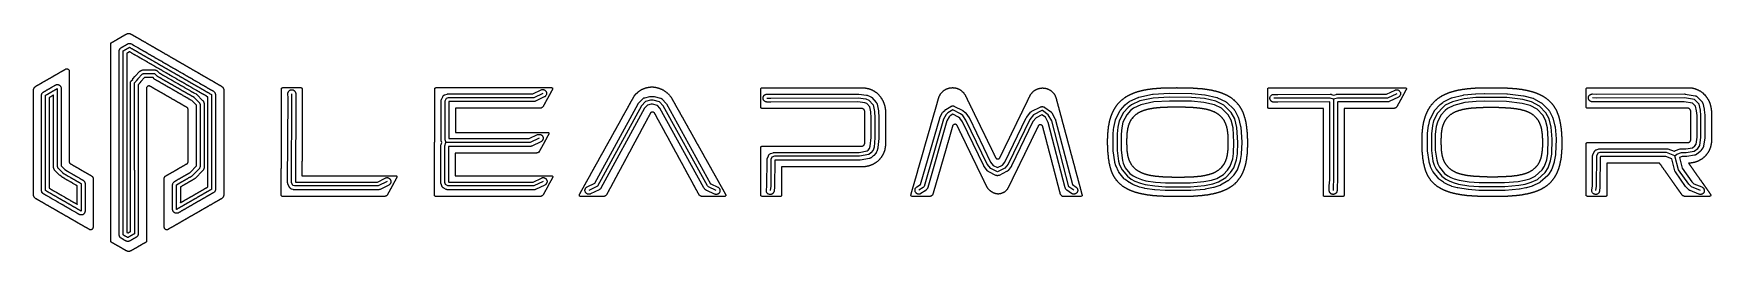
# Model space of a CAD drawing. Header units: millimetres. Extents: x 0 to 1730, y 0 to 225.
import ezdxf

# ---------------------------------------------------------------- set-up
doc = ezdxf.new("R2010")
doc.units = ezdxf.units.MM
for name, color, linetype in [('CENTERLINE', 1, 'Continuous'), ('GROOVE_8MM', 3, 'Continuous'), ('OUTLINE', 7, 'Continuous')]:
    doc.layers.add(name, color=color, linetype=linetype)

msp = doc.modelspace()

# ---------------------------------------------------------------- linework, layer by layer
at = {"layer": 'CENTERLINE'}
for points in [[(92.3, 206.9), (92.3, 206.9), (92.4, 207), (92.5, 207), (92.6, 207.1), (92.7, 207.1), (92.9, 207.3), (93, 207.3), (93.1, 207.4), (93.2, 207.4), (93.3, 207.5), (93.4, 207.5), (93.6, 207.7), (93.7, 207.7), (93.8, 207.8), (93.9, 207.8), (94.1, 208), (94.2, 208), (94.3, 208.1), (94.4, 208.1), (94.5, 208.2), (94.6, 208.2), (94.8, 208.4), (94.9, 208.4), (95, 208.5), (95.1, 208.5), (95.3, 208.7), (95.4, 208.7), (95.5, 208.8), (95.6, 208.8), (95.7, 208.9), (95.8, 208.9), (96, 209.1), (96.1, 209.1), (96.2, 209.2), (96.3, 209.2), (96.5, 209.4), (96.6, 209.4), (96.7, 209.5), (96.8, 209.5), (96.9, 209.6), (97, 209.6), (97.2, 209.8), (97.3, 209.8), (97.4, 209.9), (97.5, 209.9), (97.7, 210.1), (97.8, 210.1), (97.9, 210.2), (98, 210.2), (98.1, 210.3), (98.2, 210.3), (98.4, 210.5), (98.5, 210.5), (98.6, 210.6), (98.7, 210.6), (98.9, 210.8), (99.3, 210.6), (99.6, 210.4), (100, 210.2), (100.3, 210), (100.5, 209.9), (100.8, 209.7), (101.2, 209.5), (101.5, 209.3), (101.9, 209.1), (102.2, 208.9), (102.4, 208.8), (102.7, 208.6), (103.1, 208.4), (103.4, 208.2), (103.8, 208), (104.1, 207.8), (104.5, 207.6), (104.8, 207.4), (105, 207.3), (105.3, 207.1), (105.7, 206.9), (106, 206.7), (106.4, 206.5), (106.7, 206.3), (107.1, 206.1), (107.4, 205.9), (107.6, 205.8), (107.9, 205.6), (108.3, 205.4), (108.6, 205.2), (109, 205), (109.3, 204.8), (109.7, 204.6), (110, 204.4), (110.2, 204.3), (110.5, 204.1), (110.9, 203.9), (111.2, 203.7), (111.6, 203.5), (111.9, 203.3), (112.1, 203.2), (112.4, 203), (112.8, 202.8), (113.1, 202.6), (113.5, 202.4), (113.8, 202.2), (114.2, 202), (114.5, 201.8), (114.7, 201.7), (115, 201.5), (115.4, 201.3), (115.7, 201.1), (116.1, 200.9), (116.4, 200.7), (116.8, 200.5), (117.1, 200.3), (117.3, 200.2), (117.6, 200), (118, 199.8), (118.3, 199.6), (118.7, 199.4), (119, 199.2), (119.2, 199.1), (119.5, 198.9), (119.9, 198.7), (120.2, 198.5), (120.6, 198.3), (120.9, 198.1), (121.3, 197.9), (121.6, 197.7), (121.8, 197.6), (122.1, 197.4), (122.5, 197.2), (122.8, 197), (123.2, 196.8), (123.5, 196.6), (123.9, 196.4), (124.2, 196.2), (124.4, 196.1), (124.7, 195.9), (125.1, 195.7), (125.4, 195.5), (125.8, 195.3), (126.1, 195.1), (126.3, 195), (126.6, 194.8), (127, 194.6), (127.3, 194.4), (127.7, 194.2), (128, 194), (128.4, 193.8), (128.7, 193.6), (128.9, 193.5), (129.2, 193.3), (129.6, 193.1), (129.9, 192.9), (130.3, 192.7), (130.6, 192.5), (131, 192.3), (131.3, 192.1), (131.5, 192), (131.8, 191.8), (132.2, 191.6), (132.5, 191.4), (132.9, 191.2), (133.2, 191), (133.4, 190.9), (133.7, 190.7), (134.1, 190.5), (134.4, 190.3), (134.8, 190.1), (135.1, 189.9), (135.5, 189.7), (135.8, 189.5), (136, 189.4), (136.3, 189.2), (136.7, 189), (137, 188.8), (137.4, 188.6), (137.7, 188.4), (138.1, 188.2), (138.4, 188), (138.6, 187.9), (138.9, 187.7), (139.3, 187.5), (139.6, 187.3), (140, 187.1), (140.3, 186.9), (140.7, 186.7), (141, 186.5), (141.2, 186.4), (141.5, 186.2), (141.9, 186), (142.2, 185.8), (142.6, 185.6), (142.9, 185.4), (143.1, 185.3), (143.4, 185.1), (143.8, 184.9), (144.1, 184.7), (144.5, 184.5), (144.8, 184.3), (145.2, 184.1), (145.5, 183.9), (145.7, 183.8), (146, 183.6), (146.4, 183.4), (146.7, 183.2), (147.1, 183), (147.4, 182.8), (147.8, 182.6), (148.1, 182.4), (148.3, 182.3), (148.6, 182.1), (149, 181.9), (149.3, 181.7), (149.7, 181.5), (150, 181.3), (150.2, 181.2), (150.5, 181), (150.9, 180.8), (151.2, 180.6), (151.6, 180.4), (151.9, 180.2), (152.3, 180), (152.6, 179.8), (152.8, 179.7), (153.1, 179.5), (153.5, 179.3), (153.8, 179.1), (154.2, 178.9), (154.5, 178.7), (154.9, 178.5), (155.2, 178.3), (155.4, 178.2), (155.7, 178), (156.1, 177.8), (156.4, 177.6), (156.8, 177.4), (157.1, 177.2), (157.3, 177.1), (157.6, 176.9), (158, 176.7), (158.3, 176.5), (158.7, 176.3), (159, 176.1), (159.4, 175.9), (159.7, 175.7), (159.9, 175.6), (160.2, 175.4), (160.6, 175.2), (160.9, 175), (161.3, 174.8), (161.6, 174.6), (162, 174.4), (162.3, 174.2), (162.5, 174.1), (162.8, 173.9), (163.2, 173.7), (163.5, 173.5), (163.9, 173.3), (164.2, 173.1), (164.4, 173), (164.7, 172.8), (165.1, 172.6), (165.4, 172.4), (165.8, 172.2), (166.1, 172), (166.5, 171.8), (166.8, 171.6), (167, 171.5), (167.3, 171.3), (167.7, 171.1), (168, 170.9), (168.4, 170.7), (168.7, 170.5), (169.1, 170.3), (169.4, 170.1), (169.6, 170), (169.9, 169.8), (170.3, 169.6), (170.6, 169.4), (171, 169.2), (171.3, 169), (171.7, 168.8), (172, 168.6), (172.2, 168.5), (172.5, 168.3), (172.9, 168.1), (173.2, 167.9), (173.6, 167.7), (173.9, 167.5), (174.1, 167.4), (174.4, 167.2), (174.8, 167), (175.1, 166.8), (175.5, 166.6), (175.8, 166.4), (176.2, 166.2), (176.5, 166), (176.7, 165.9), (177, 165.7), (177.4, 165.5), (177.7, 165.3), (178.1, 165.1), (178.4, 164.9), (178.8, 164.7), (179.1, 164.5), (179.3, 164.4), (179.6, 164.2), (180, 164), (180.3, 163.8), (180.7, 163.6), (181, 163.4), (181.2, 163.3), (181.5, 163.1), (181.9, 162.9), (182.2, 162.7), (182.6, 162.5), (182.9, 162.3), (183.3, 162.1), (183.5, 161.9), (183.5, 161.3), (183.6, 161.2), (183.6, 64.2), (183.6, 64.2), (183.5, 64.2), (183.4, 64.1), (183.3, 64.1), (183.1, 63.9), (183, 63.9), (182.9, 63.8), (182.8, 63.8), (182.7, 63.7), (182.6, 63.7), (182.4, 63.5), (182.3, 63.5), (182.2, 63.4), (182.1, 63.4), (182, 63.3), (181.9, 63.3), (181.7, 63.1), (181.6, 63.1), (181.5, 63), (181.4, 63), (181.3, 62.9), (181.2, 62.9), (181, 62.7), (180.9, 62.7), (180.8, 62.6), (180.7, 62.6), (180.5, 62.4), (180.4, 62.4), (180.3, 62.3), (180.2, 62.3), (180.1, 62.2), (180, 62.2), (179.8, 62), (179.7, 62), (179.6, 61.9), (179.5, 61.9), (179.4, 61.8), (179.3, 61.8), (179.1, 61.6), (179, 61.6), (178.9, 61.5), (178.8, 61.5), (178.7, 61.4), (178.6, 61.4), (178.4, 61.2), (178.3, 61.2), (178.2, 61.1), (178.1, 61.1), (177.9, 60.9), (177.8, 60.9), (177.7, 60.8), (177.6, 60.8), (177.5, 60.7), (177.4, 60.7), (177.2, 60.5), (177.1, 60.5), (177, 60.4), (176.9, 60.4), (176.8, 60.3), (176.7, 60.3), (176.5, 60.1), (176.4, 60.1), (176.3, 60), (176.2, 60), (176.1, 59.9), (176, 59.9), (175.8, 59.7), (175.7, 59.7), (175.6, 59.6), (175.5, 59.6), (175.3, 59.4), (175.2, 59.4), (175.1, 59.3), (175, 59.3), (174.9, 59.2), (174.8, 59.2), (174.6, 59), (174.5, 59), (174.4, 58.9), (174.3, 58.9), (174.2, 58.8), (174.1, 58.8), (173.9, 58.6), (173.8, 58.6), (173.7, 58.5), (173.6, 58.5), (173.5, 58.4), (173.4, 58.4), (173.2, 58.2), (173.1, 58.2), (173, 58.1), (172.9, 58.1), (172.8, 58), (172.7, 58), (172.5, 57.8), (172.4, 57.8), (172.3, 57.7), (172.2, 57.7), (172, 57.5), (171.9, 57.5), (171.8, 57.4), (171.7, 57.4), (171.6, 57.3), (171.5, 57.3), (171.3, 57.1), (171.2, 57.1), (171.1, 57), (171, 57), (170.9, 56.9), (170.8, 56.9), (170.6, 56.7), (170.5, 56.7), (170.4, 56.6), (170.3, 56.6), (170.2, 56.5), (170.1, 56.5), (169.9, 56.3), (169.8, 56.3), (169.7, 56.2), (169.6, 56.2), (169.4, 56), (169.3, 56), (169.2, 55.9), (169.1, 55.9), (169, 55.8), (168.9, 55.8), (168.7, 55.6), (168.6, 55.6), (168.5, 55.5), (168.4, 55.5), (168.3, 55.4), (168.2, 55.4), (168, 55.2), (167.9, 55.2), (167.8, 55.1), (167.7, 55.1), (167.6, 55), (167.5, 55), (167.3, 54.8), (167.2, 54.8), (167.1, 54.7), (167, 54.7), (166.9, 54.6), (166.8, 54.6), (166.6, 54.4), (166.5, 54.4), (166.4, 54.3), (166.3, 54.3), (166.1, 54.1), (166, 54.1), (165.9, 54), (165.8, 54), (165.7, 53.9), (165.6, 53.9), (165.4, 53.7), (165.3, 53.7), (165.2, 53.6), (165.1, 53.6), (165, 53.5), (164.9, 53.5), (164.7, 53.3), (164.6, 53.3), (164.5, 53.2), (164.4, 53.2), (164.3, 53.1), (164.2, 53.1), (164, 52.9), (163.9, 52.9), (163.8, 52.8), (163.7, 52.8), (163.5, 52.6), (163.4, 52.6), (163.3, 52.5), (163.2, 52.5), (163.1, 52.4), (163, 52.4), (162.8, 52.2), (162.7, 52.2), (162.6, 52.1), (162.5, 52.1), (162.4, 52), (162.3, 52), (162.1, 51.8), (162, 51.8), (161.9, 51.7), (161.8, 51.7), (161.7, 51.6), (161.6, 51.6), (161.4, 51.4), (161.3, 51.4), (161.2, 51.3), (161.1, 51.3), (160.9, 51.1), (160.8, 51.1), (160.7, 51), (160.6, 51), (160.5, 50.9), (160.4, 50.9), (160.2, 50.7), (160.1, 50.7), (160, 50.6), (159.9, 50.6), (159.8, 50.5), (159.7, 50.5), (159.5, 50.3), (159.4, 50.3), (159.3, 50.2), (159.2, 50.2), (159.1, 50.1), (159, 50.1), (158.8, 49.9), (158.7, 49.9), (158.6, 49.8), (158.5, 49.8), (158.4, 49.7), (158.3, 49.7), (158.1, 49.5), (158, 49.5), (157.9, 49.4), (157.8, 49.4), (157.6, 49.2), (157.5, 49.2), (157.4, 49.1), (157.3, 49.1), (157.2, 49), (157.1, 49), (156.9, 48.8), (156.8, 48.8), (156.7, 48.7), (156.6, 48.7), (156.5, 48.6), (156.4, 48.6), (156.2, 48.4), (156.1, 48.4), (156, 48.3), (155.9, 48.3), (155.8, 48.2), (155.7, 48.2), (155.5, 48), (155.4, 48), (155.3, 47.9), (155.2, 47.9), (155, 47.7), (154.9, 47.7), (154.8, 47.6), (154.7, 47.6), (154.6, 47.5), (154.5, 47.5), (154.3, 47.3), (154.2, 47.3), (154.1, 47.2), (154, 47.2), (153.9, 47.1), (153.8, 47.1), (153.6, 46.9), (153.5, 46.9), (153.4, 46.8), (153.3, 46.8), (153.2, 46.7), (153.1, 46.7), (152.9, 46.5), (152.8, 46.5), (152.7, 46.4), (152.6, 46.4), (152.5, 46.3), (152.4, 46.3), (152.2, 46.1), (152.1, 46.1), (152, 46), (151.9, 46), (151.7, 45.8), (151.6, 45.8), (151.5, 45.7), (151.4, 45.7), (151.3, 45.6), (151.2, 45.6), (151, 45.4), (150.9, 45.4), (150.8, 45.3), (150.7, 45.3), (150.6, 45.2), (150.5, 45.2), (150.3, 45), (150.2, 45), (150.1, 44.9), (150, 44.9), (149.9, 44.8), (149.8, 44.8), (149.6, 44.6), (149.5, 44.6), (149.4, 44.5), (149.3, 44.5), (149.1, 44.3), (149, 44.3), (148.9, 44.2), (148.8, 44.2), (148.7, 44.1), (148.6, 44.1), (148.4, 43.9), (148.3, 43.9), (148.2, 43.8), (148.1, 43.8), (148, 43.7), (147.9, 43.7), (147.7, 43.5), (147.6, 43.5), (147.5, 43.4), (147.4, 43.4), (147.4, 68.8), (147.4, 68.8), (147.5, 68.9), (147.6, 68.9), (147.8, 69.1), (147.9, 69.1), (148, 69.2), (148.1, 69.2), (148.2, 69.3), (148.3, 69.3), (148.5, 69.5), (148.6, 69.5), (148.7, 69.6), (148.8, 69.6), (148.9, 69.7), (149, 69.7), (149.2, 69.9), (149.3, 69.9), (149.4, 70), (149.5, 70), (149.6, 70.1), (149.7, 70.1), (149.9, 70.3), (150, 70.3), (150.1, 70.4), (150.2, 70.4), (150.4, 70.6), (150.5, 70.6), (150.6, 70.7), (150.7, 70.7), (150.8, 70.8), (150.9, 70.8), (151.1, 71), (151.2, 71), (151.3, 71.1), (151.4, 71.1), (151.5, 71.2), (151.6, 71.2), (151.8, 71.4), (151.9, 71.4), (152, 71.5), (152.1, 71.5), (152.2, 71.6), (152.3, 71.6), (152.5, 71.8), (152.6, 71.8), (152.7, 71.9), (152.8, 71.9), (153, 72.1), (153.1, 72.1), (153.2, 72.2), (153.3, 72.2), (153.4, 72.3), (153.5, 72.3), (153.7, 72.5), (153.8, 72.5), (153.9, 72.6), (154, 72.6), (154.1, 72.7), (154.2, 72.7), (154.4, 72.9), (154.5, 72.9), (154.6, 73), (154.7, 73), (154.9, 73.2), (155, 73.2), (155.1, 73.3), (155.2, 73.3), (155.3, 73.4), (155.4, 73.4), (155.6, 73.6), (155.7, 73.6), (155.8, 73.7), (155.9, 73.7), (156, 73.8), (156.1, 73.8), (156.3, 74), (156.4, 74), (156.5, 74.1), (156.6, 74.1), (156.7, 74.2), (156.8, 74.2), (157, 74.4), (157.1, 74.4), (157.2, 74.5), (157.3, 74.5), (157.5, 74.7), (157.6, 74.7), (157.7, 74.8), (157.8, 74.8), (157.9, 74.9), (158, 74.9), (158.2, 75.1), (158.3, 75.1), (158.4, 75.2), (158.5, 75.2), (158.6, 75.3), (158.7, 75.3), (158.9, 75.5), (159, 75.5), (159.1, 75.6), (159.2, 75.6), (159.3, 75.7), (159.4, 75.7), (159.6, 75.9), (159.7, 75.9), (159.8, 76), (159.9, 76), (160.1, 76.2), (160.2, 76.2), (160.3, 76.3), (160.4, 76.3), (160.5, 76.4), (160.6, 76.4), (160.8, 76.6), (160.9, 76.6), (161, 76.7), (161.1, 76.7), (161.2, 76.8), (161.3, 76.8), (161.5, 77), (161.6, 77), (161.7, 77.1), (161.8, 77.1), (161.9, 77.2), (162, 77.2), (162.2, 77.4), (162.3, 77.4), (162.4, 77.5), (162.5, 77.5), (162.7, 77.7), (162.8, 77.7), (162.9, 77.8), (163, 77.8), (163.1, 77.9), (163.2, 77.9), (163.3, 78), (163.4, 78), (163.9, 78.5), (164, 78.5), (171.5, 86), (171.5, 86.5), (171.9, 86.9), (171.9, 87.3), (172, 87.4), (172, 151.9), (171.9, 152), (171.9, 152.3), (171.8, 152.4), (171.8, 152.7), (171.6, 152.9), (171.6, 153), (171.5, 153.1), (171.5, 153.2), (165.7, 159.1), (163.9, 159.9), (163.6, 160.1), (163.2, 160.3), (162.9, 160.5), (162.7, 160.6), (162.4, 160.8), (162, 161), (161.7, 161.2), (161.3, 161.4), (161, 161.6), (160.6, 161.8), (160.3, 162), (159.9, 162.2), (159.6, 162.4), (159.2, 162.6), (158.9, 162.8), (158.7, 162.9), (158.4, 163.1), (158, 163.3), (157.7, 163.5), (157.3, 163.7), (157, 163.9), (156.6, 164.1), (156.3, 164.3), (155.9, 164.5), (155.6, 164.7), (155.2, 164.9), (154.9, 165.1), (154.7, 165.2), (154.4, 165.4), (154, 165.6), (153.7, 165.8), (153.3, 166), (153, 166.2), (152.6, 166.4), (152.3, 166.6), (151.9, 166.8), (151.6, 167), (151.4, 167.1), (151.1, 167.3), (150.7, 167.5), (150.4, 167.7), (150, 167.9), (149.7, 168.1), (149.3, 168.3), (149, 168.5), (148.6, 168.7), (148.3, 168.9), (147.9, 169.1), (147.6, 169.3), (147.4, 169.4), (147.1, 169.6), (146.7, 169.8), (146.4, 170), (146, 170.2), (145.7, 170.4), (145.3, 170.6), (145, 170.8), (144.6, 171), (144.3, 171.2), (143.9, 171.4), (143.6, 171.6), (143.4, 171.7), (143.1, 171.9), (142.7, 172.1), (142.4, 172.3), (142, 172.5), (141.7, 172.7), (141.3, 172.9), (141, 173.1), (140.6, 173.3), (140.3, 173.5), (139.9, 173.7), (139.6, 173.9), (139.4, 174), (139.1, 174.2), (138.7, 174.4), (138.4, 174.6), (138, 174.8), (137.7, 175), (137.3, 175.2), (137, 175.4), (136.6, 175.6), (136.3, 175.8), (136.1, 175.9), (135.8, 176.1), (135.4, 176.3), (135.1, 176.5), (134.7, 176.7), (134.4, 176.9), (134, 177.1), (133.7, 177.3), (133.3, 177.5), (133, 177.7), (132.6, 177.9), (132.3, 178.1), (132.1, 178.2), (131.8, 178.4), (131.4, 178.6), (131.1, 178.8), (130.7, 179), (130.4, 179.2), (130, 179.4), (129.7, 179.6), (129.3, 179.8), (129, 180), (128.6, 180.2), (128.3, 180.4), (128.1, 180.5), (127.8, 180.7), (127.4, 180.9), (127.3, 181), (124.9, 183.4), (124.7, 183.4), (124.6, 183.5), (113.3, 183.5), (113.2, 183.4), (113.1, 183.4), (113, 183.3), (112.9, 183.3), (112.8, 183.2), (112.7, 183.2), (112.6, 183.1), (112.5, 183.1), (112.4, 183), (112.3, 183), (112.2, 182.9), (112.1, 182.9), (107.5, 178.3), (105.9, 176.2), (105.4, 175.3), (103.8, 173.6), (103.8, 83.9), (103.9, 83.8), (103.9, 18.2), (103.9, 18.2), (103.8, 18.2), (103.6, 18), (103.5, 18), (103.4, 17.9), (103.3, 17.9), (103.2, 17.8), (103.1, 17.8), (102.9, 17.6), (102.8, 17.6), (102.7, 17.5), (102.6, 17.5), (102.5, 17.4), (102.4, 17.4), (102.2, 17.2), (102.1, 17.2), (102, 17.1), (101.9, 17.1), (101.7, 16.9), (101.6, 16.9), (101.5, 16.8), (101.4, 16.8), (101.3, 16.7), (101.2, 16.7), (101, 16.5), (100.9, 16.5), (100.8, 16.4), (100.7, 16.4), (100.6, 16.3), (100.5, 16.3), (100.3, 16.1), (100.2, 16.1), (100.1, 16), (100, 16), (99.8, 15.8), (99.7, 15.8), (99.6, 15.7), (99.5, 15.7), (99.4, 15.6), (99.3, 15.6), (99.1, 15.4), (99, 15.4), (98.9, 15.3), (98.8, 15.3), (98.7, 15.2), (98.6, 15.2), (98.4, 15), (98.3, 15), (98.2, 14.9), (98.1, 14.9), (97.9, 14.7), (97.8, 14.7), (97.7, 14.6), (97.6, 14.6), (97.5, 14.5), (97.4, 14.5), (97.2, 14.3), (96.9, 14.5), (96.5, 14.7), (96.2, 14.9), (96, 15), (95.7, 15.2), (95.3, 15.4), (95, 15.6), (94.8, 15.7), (94.5, 15.9), (94.1, 16.1), (93.8, 16.3), (93.4, 16.5), (93.1, 16.7), (92.9, 16.8), (92.6, 17), (92.3, 17.2), (92.3, 206.9)], [(12.2, 161.1), (12.4, 161.3), (12.5, 161.3), (12.6, 161.4), (12.7, 161.4), (12.9, 161.6), (13, 161.6), (13.1, 161.7), (13.2, 161.7), (13.3, 161.8), (13.4, 161.8), (13.6, 162), (13.7, 162), (13.8, 162.1), (13.9, 162.1), (14, 162.2), (14.1, 162.2), (14.3, 162.4), (14.4, 162.4), (14.5, 162.5), (14.6, 162.5), (14.7, 162.6), (14.8, 162.6), (15, 162.8), (15.1, 162.8), (15.2, 162.9), (15.3, 162.9), (15.4, 163), (15.5, 163), (15.7, 163.2), (15.8, 163.2), (15.9, 163.3), (16, 163.3), (16.2, 163.5), (16.3, 163.5), (16.4, 163.6), (16.5, 163.6), (16.6, 163.7), (16.7, 163.7), (16.9, 163.9), (17, 163.9), (17.1, 164), (17.2, 164), (17.3, 164.1), (17.4, 164.1), (17.6, 164.3), (17.7, 164.3), (17.8, 164.4), (17.9, 164.4), (18, 164.5), (18.1, 164.5), (18.3, 164.7), (18.4, 164.7), (18.5, 164.8), (18.6, 164.8), (18.7, 164.9), (18.8, 164.9), (19, 165.1), (19.1, 165.1), (19.2, 165.2), (19.3, 165.2), (19.5, 165.4), (19.6, 165.4), (19.7, 165.5), (19.8, 165.5), (19.9, 165.6), (20, 165.6), (20.2, 165.8), (20.3, 165.8), (20.4, 165.9), (20.5, 165.9), (20.6, 166), (20.7, 166), (20.9, 166.2), (21, 166.2), (21.1, 166.3), (21.2, 166.3), (21.3, 166.4), (21.4, 166.4), (21.6, 166.6), (21.7, 166.6), (21.8, 166.7), (21.9, 166.7), (22, 166.8), (22.1, 166.8), (22.3, 167), (22.4, 167), (22.5, 167.1), (22.6, 167.1), (22.7, 167.2), (22.8, 167.2), (23, 167.4), (23.1, 167.4), (23.2, 167.5), (23.3, 167.5), (23.5, 167.7), (23.6, 167.7), (23.7, 167.8), (23.8, 167.8), (23.9, 167.9), (24, 167.9), (24.2, 168.1), (24.3, 168.1), (24.4, 168.2), (24.5, 168.2), (24.5, 168.2), (24.5, 87.4), (24.6, 87.3), (24.6, 87), (24.7, 86.9), (24.7, 86.7), (24.8, 86.6), (24.8, 86.5), (25, 86.3), (25, 86.2), (29.7, 81.6), (31.7, 80.1), (32.4, 79.7), (32.7, 79.5), (32.9, 79.4), (33.2, 79.2), (33.6, 79), (33.9, 78.8), (34.3, 78.6), (34.6, 78.4), (35, 78.2), (35.3, 78), (35.5, 77.9), (35.8, 77.7), (36.2, 77.5), (36.5, 77.3), (36.9, 77.1), (37.2, 76.9), (37.6, 76.7), (37.9, 76.5), (38.1, 76.4), (38.4, 76.2), (38.8, 76), (39.1, 75.8), (39.5, 75.6), (39.8, 75.4), (40.2, 75.2), (40.5, 75), (40.7, 74.9), (41, 74.7), (41.4, 74.5), (41.7, 74.3), (42.1, 74.1), (42.4, 73.9), (42.8, 73.7), (43.1, 73.5), (43.3, 73.4), (43.6, 73.2), (44, 73), (44.3, 72.8), (44.7, 72.6), (45, 72.4), (45.2, 72.3), (45.5, 72.1), (45.9, 71.9), (46.2, 71.7), (46.6, 71.5), (46.9, 71.3), (47.3, 71.1), (47.6, 70.9), (47.8, 70.8), (48.1, 70.6), (48.5, 70.4), (48.8, 70.2), (49.1, 70.1), (49.1, 41.7), (48.7, 41.9), (48.4, 42.1), (48, 42.3), (47.7, 42.5), (47.5, 42.6), (47.2, 42.8), (46.8, 43), (46.5, 43.2), (46.1, 43.4), (45.8, 43.6), (45.4, 43.8), (45.1, 44), (44.9, 44.1), (44.6, 44.3), (44.2, 44.5), (43.9, 44.7), (43.5, 44.9), (43.2, 45.1), (42.8, 45.3), (42.5, 45.5), (42.1, 45.7), (41.8, 45.9), (41.6, 46), (41.3, 46.2), (40.9, 46.4), (40.6, 46.6), (40.2, 46.8), (39.9, 47), (39.5, 47.2), (39.2, 47.4), (39, 47.5), (38.7, 47.7), (38.3, 47.9), (38, 48.1), (37.6, 48.3), (37.3, 48.5), (36.9, 48.7), (36.6, 48.9), (36.4, 49), (36.1, 49.2), (35.7, 49.4), (35.4, 49.6), (35, 49.8), (34.7, 50), (34.3, 50.2), (34, 50.4), (33.6, 50.6), (33.3, 50.8), (33.1, 50.9), (32.8, 51.1), (32.4, 51.3), (32.1, 51.5), (31.7, 51.7), (31.4, 51.9), (31, 52.1), (30.7, 52.3), (30.5, 52.4), (30.2, 52.6), (29.8, 52.8), (29.5, 53), (29.1, 53.2), (28.8, 53.4), (28.4, 53.6), (28.1, 53.8), (27.7, 54), (27.4, 54.2), (27.2, 54.3), (26.9, 54.5), (26.5, 54.7), (26.2, 54.9), (25.8, 55.1), (25.5, 55.3), (25.1, 55.5), (24.8, 55.7), (24.6, 55.8), (24.3, 56), (23.9, 56.2), (23.6, 56.4), (23.2, 56.6), (22.9, 56.8), (22.5, 57), (22.2, 57.2), (21.8, 57.4), (21.5, 57.6), (21.3, 57.7), (21, 57.9), (20.6, 58.1), (20.3, 58.3), (19.9, 58.5), (19.6, 58.7), (19.2, 58.9), (18.9, 59.1), (18.7, 59.2), (18.4, 59.4), (18, 59.6), (17.7, 59.8), (17.3, 60), (17, 60.2), (16.6, 60.4), (16.3, 60.6), (16.1, 60.7), (15.8, 60.9), (15.4, 61.1), (15.1, 61.3), (14.7, 61.5), (14.4, 61.7), (14, 61.9), (13.7, 62.1), (13.3, 62.3), (13, 62.5), (12.8, 62.6), (12.5, 62.8), (12.2, 62.9), (12.2, 161.1)], [(364.4, 72.2), (355.4, 67.7), (268.9, 67.7), (267.4, 68.2), (265.9, 71.2), (266.4, 158.7), (266.3, 162.9)], [(524.9, 163.2), (515.7, 158.7), (427.6, 158.7), (425.4, 158), (424.1, 155.2), (424.1, 115.5), (425.1, 112.5)], [(703.7, 62.9), (695.7, 66.6), (694.7, 67.6), (649, 150.4), (645.5, 154.4), (638.7, 156.1), (636.2, 156.1), (631, 154.9), (626.7, 150.4), (581.5, 67.4), (572.5, 63.1)], [(756.1, 158.3), (760, 158.3), (850.3, 158.5), (858, 157.5), (861.3, 156.3), (865.8, 151.3), (867, 144.5), (867.5, 138), (867.5, 117.3), (866.5, 107.8), (865.5, 104.5), (863.3, 101.8), (861, 100), (851.5, 98.3), (764, 98.3), (761.3, 97.3), (760.3, 94.8), (760, 67.3), (759.5, 62.8)], [(1135.4, 72.6), (1141.2, 70.4), (1146.2, 69.1), (1156.2, 67.6), (1166.9, 66.9), (1192.7, 66.9), (1207.2, 68.1), (1215.7, 69.9), (1221.7, 71.8), (1229.4, 76.4), (1234.2, 81.4), (1237.4, 86.4), (1240.2, 94.6), (1241.2, 100.9), (1241.7, 112.6), (1240.7, 128.1), (1238.4, 136.9), (1234.9, 143.6), (1227.2, 151.1), (1218.9, 155.1), (1207.2, 157.9), (1193.9, 159.1), (1170.9, 159.4), (1154.4, 158.4), (1140.4, 155.4), (1131.9, 151.4), (1128.4, 148.6), (1123.7, 143.4), (1119.4, 134.9), (1117.9, 128.4), (1117.2, 121.4), (1117.2, 104.4), (1118.7, 93.1), (1119.7, 89.6), (1122.2, 84.4), (1127.7, 77.6), (1131.7, 74.6), (1135.4, 72.6)], [(1340.4, 157.2), (1336.9, 158.4), (1282.7, 158.2), (1278.7, 158.2)], [(1340.4, 157.2), (1340.4, 73.7), (1339.9, 67.4), (1339.9, 62.9)], [(1405.4, 162.9), (1395.9, 158.4), (1344.2, 158.4), (1340.4, 157.2)], [(1459.5, 72.9), (1463.5, 71.1), (1469, 69.6), (1479.8, 67.9), (1490.2, 67.1), (1516.8, 67.1), (1531.2, 68.4), (1538, 69.6), (1544, 71.4), (1550.5, 74.4), (1558.5, 81.6), (1561.5, 86.4), (1564, 93.6), (1565.2, 100.6), (1565.8, 116.1), (1564.8, 128.4), (1562.5, 136.9), (1559.2, 143.1), (1552.5, 150.1), (1544.5, 154.4), (1535.5, 156.9), (1519, 158.9), (1495.8, 159.1), (1487, 158.9), (1475, 157.6), (1463, 154.6), (1455.5, 150.9), (1452.8, 148.6), (1447.5, 142.9), (1443.5, 134.9), (1442.2, 129.9), (1441.2, 121.4), (1441.2, 104.4), (1442.8, 93.4), (1444, 89.1), (1446, 84.9), (1452, 77.6), (1456, 74.6), (1459.5, 72.9)], [(1692.3, 98.9), (1694.1, 100.4), (1699.1, 102.1), (1703.8, 102.1), (1712.1, 103.4), (1715.8, 106.4), (1717.8, 109.4), (1719.1, 117.9), (1719.1, 140.4), (1718.6, 145.9), (1717.1, 152.1), (1712.3, 156.9), (1702.1, 158.6), (1611.1, 158.4), (1607.1, 158.6)], [(1072.5, 63.2), (1067.5, 66.7), (1049.8, 134.7), (1046.2, 141.2), (1040.2, 145.5), (1039.5, 145.5), (1031, 141.2), (1027, 136.2), (1004.8, 90.2), (1001.5, 86), (993.8, 82.2), (986.8, 85.7), (983.2, 90.2), (961.2, 135.7), (958, 140.5), (955.8, 142.2), (947.8, 146.2), (942.5, 143.2), (940.8, 141.5), (938, 136.5), (918.2, 67.2), (917.2, 66), (912.8, 63.2)], [(525.4, 72.2), (515.9, 67.7), (427.1, 67.7), (424.6, 69), (423.9, 71.2), (423.9, 109), (425.1, 112.5)], [(521.4, 117), (511.9, 112.5), (425.1, 112.5)], [(1692.3, 98.9), (1683.6, 102.1), (1615, 102.1), (1612.8, 101.4), (1611.3, 98.4), (1611.1, 67.4), (1610.5, 62.9)], [(1718.6, 62.9), (1709.3, 66.6), (1706.6, 69.4), (1696.1, 84.4), (1692.3, 98.9)]]:
    msp.add_lwpolyline(points, dxfattribs=at)
at = {"layer": 'GROOVE_8MM'}
for points in [[(88.6, 208.4), (88.8, 208.8), (89, 209.1), (89.2, 209.4), (89.5, 209.7), (89.8, 210), (89.8, 210), (89.9, 210.1), (90.2, 210.3), (90.5, 210.5), (90.6, 210.6), (90.7, 210.6), (91, 210.8), (91.2, 210.9), (91.2, 210.9), (91.3, 211), (91.4, 211), (91.7, 211.2), (91.8, 211.3), (91.9, 211.3), (92.2, 211.5), (92.4, 211.6), (92.4, 211.6), (92.5, 211.7), (92.6, 211.7), (92.9, 211.9), (93, 212), (93.1, 212), (93.4, 212.2), (93.6, 212.3), (93.6, 212.3), (93.7, 212.4), (93.8, 212.4), (94.1, 212.6), (94.2, 212.7), (94.3, 212.7), (94.6, 212.9), (94.8, 213), (94.8, 213), (94.9, 213.1), (95, 213.1), (95.3, 213.3), (95.4, 213.4), (95.5, 213.4), (95.8, 213.6), (96, 213.7), (96, 213.7), (96.1, 213.8), (96.2, 213.8), (96.5, 214), (96.6, 214.1), (96.7, 214.1), (97, 214.3), (97.3, 214.5), (97.7, 214.6), (98.1, 214.7), (98.4, 214.7), (98.8, 214.8), (99.2, 214.8), (99.6, 214.7), (100, 214.6), (100.3, 214.5), (100.7, 214.3), (101.1, 214.2), (101.5, 213.9), (101.6, 213.8), (101.8, 213.8), (102.2, 213.5), (102.3, 213.4), (102.7, 213.2), (102.8, 213.1), (103, 213.1), (103.4, 212.8), (103.5, 212.7), (103.7, 212.7), (104.1, 212.4), (104.2, 212.3), (104.6, 212.1), (104.7, 212), (104.9, 212), (105.3, 211.7), (105.4, 211.6), (105.6, 211.6), (106, 211.3), (106.1, 211.2), (106.3, 211.2), (106.7, 210.9), (106.8, 210.8), (107.2, 210.6), (107.3, 210.5), (107.5, 210.5), (107.9, 210.2), (108, 210.1), (108.2, 210.1), (108.6, 209.8), (108.7, 209.7), (108.9, 209.7), (109.3, 209.4), (109.4, 209.3), (109.8, 209.1), (109.9, 209), (110.1, 209), (110.5, 208.7), (110.6, 208.6), (110.8, 208.6), (111.2, 208.3), (111.3, 208.2), (111.5, 208.2), (111.9, 207.9), (112, 207.8), (112.4, 207.6), (112.5, 207.5), (112.7, 207.5), (113.1, 207.2), (113.2, 207.1), (113.4, 207.1), (113.8, 206.8), (113.9, 206.7), (114.3, 206.5), (114.4, 206.4), (114.6, 206.4), (115, 206.1), (115.1, 206), (115.3, 206), (115.7, 205.7), (115.8, 205.6), (116, 205.6), (116.4, 205.3), (116.5, 205.2), (116.9, 205), (117, 204.9), (117.2, 204.9), (117.6, 204.6), (117.7, 204.5), (117.9, 204.5), (118.3, 204.2), (118.4, 204.1), (118.6, 204.1), (119, 203.8), (119.1, 203.7), (119.5, 203.5), (119.6, 203.4), (119.8, 203.4), (120.2, 203.1), (120.3, 203), (120.5, 203), (120.9, 202.7), (121, 202.6), (121.4, 202.4), (121.5, 202.3), (121.7, 202.3), (122.1, 202), (122.2, 201.9), (122.4, 201.9), (122.8, 201.6), (122.9, 201.5), (123.1, 201.5), (123.5, 201.2), (123.6, 201.1), (124, 200.9), (124.1, 200.8), (124.3, 200.8), (124.7, 200.5), (124.8, 200.4), (125, 200.4), (125.4, 200.1), (125.5, 200), (125.7, 200), (126.1, 199.7), (126.2, 199.6), (126.6, 199.4), (126.7, 199.3), (126.9, 199.3), (127.3, 199), (127.4, 198.9), (127.6, 198.9), (128, 198.6), (128.1, 198.5), (128.5, 198.3), (128.6, 198.2), (128.8, 198.2), (129.2, 197.9), (129.3, 197.8), (129.5, 197.8), (129.9, 197.5), (130, 197.4), (130.2, 197.4), (130.6, 197.1), (130.7, 197), (131.1, 196.8), (131.2, 196.7), (131.4, 196.7), (131.8, 196.4), (131.9, 196.3), (132.1, 196.3), (132.5, 196), (132.6, 195.9), (132.8, 195.9), (133.2, 195.6), (133.3, 195.5), (133.7, 195.3), (133.8, 195.2), (134, 195.2), (134.4, 194.9), (134.5, 194.8), (134.7, 194.8), (135.1, 194.5), (135.2, 194.4), (135.6, 194.2), (135.7, 194.1), (135.9, 194.1), (136.3, 193.8), (136.4, 193.7), (136.6, 193.7), (137, 193.4), (137.1, 193.3), (137.3, 193.3), (137.7, 193), (137.8, 192.9), (138.2, 192.7), (138.3, 192.6), (138.5, 192.6), (138.9, 192.3), (139, 192.2), (139.2, 192.2), (139.6, 191.9), (139.7, 191.8), (139.9, 191.8), (140.3, 191.5), (140.4, 191.4), (140.8, 191.2), (140.9, 191.1), (141.1, 191.1), (141.5, 190.8), (141.6, 190.7), (141.8, 190.7), (142.2, 190.4), (142.3, 190.3), (142.5, 190.3), (142.9, 190), (143, 189.9), (143.4, 189.7), (143.5, 189.6), (143.7, 189.6), (144.1, 189.3), (144.2, 189.2), (144.4, 189.2), (144.8, 188.9), (144.9, 188.8), (145.3, 188.6), (145.4, 188.5), (145.6, 188.5), (146, 188.2), (146.1, 188.1), (146.3, 188.1), (146.7, 187.8), (146.8, 187.7), (147, 187.7), (147.4, 187.4), (147.5, 187.3), (147.9, 187.1), (148, 187), (148.2, 187), (148.6, 186.7), (148.7, 186.6), (148.9, 186.6), (149.3, 186.3), (149.4, 186.2), (149.6, 186.2), (150, 185.9), (150.1, 185.8), (150.5, 185.6), (150.6, 185.5), (150.8, 185.5), (151.2, 185.2), (151.3, 185.1), (151.5, 185.1), (151.9, 184.8), (152, 184.7), (152.4, 184.5), (152.5, 184.4), (152.7, 184.4), (153.1, 184.1), (153.2, 184), (153.4, 184), (153.8, 183.7), (153.9, 183.6), (154.1, 183.6), (154.5, 183.3), (154.6, 183.2), (155, 183), (155.1, 182.9), (155.3, 182.9), (155.7, 182.6), (155.8, 182.5), (156, 182.5), (156.4, 182.2), (156.5, 182.1), (156.7, 182.1), (157.1, 181.8), (157.2, 181.7), (157.6, 181.5), (157.7, 181.4), (157.9, 181.4), (158.3, 181.1), (158.4, 181), (158.6, 181), (159, 180.7), (159.1, 180.6), (159.5, 180.4), (159.6, 180.3), (159.8, 180.3), (160.2, 180), (160.3, 179.9), (160.5, 179.9), (160.9, 179.6), (161, 179.5), (161.2, 179.5), (161.6, 179.2), (161.7, 179.1), (162.1, 178.9), (162.2, 178.8), (162.4, 178.8), (162.8, 178.5), (162.9, 178.4), (163.1, 178.4), (163.5, 178.1), (163.6, 178), (163.8, 178), (164.2, 177.7), (164.3, 177.6), (164.7, 177.4), (164.8, 177.3), (165, 177.3), (165.4, 177), (165.5, 176.9), (165.7, 176.9), (166.1, 176.6), (166.2, 176.5), (166.6, 176.3), (166.7, 176.2), (166.9, 176.2), (167.3, 175.9), (167.4, 175.8), (167.6, 175.8), (168, 175.5), (168.1, 175.4), (168.3, 175.4), (168.7, 175.1), (168.8, 175), (169.2, 174.8), (169.3, 174.7), (169.5, 174.7), (169.9, 174.4), (170, 174.3), (170.2, 174.3), (170.6, 174), (170.7, 173.9), (170.9, 173.9), (171.3, 173.6), (171.4, 173.5), (171.8, 173.3), (171.9, 173.2), (172.1, 173.2), (172.5, 172.9), (172.6, 172.8), (172.8, 172.8), (173.2, 172.5), (173.3, 172.4), (173.5, 172.4), (173.9, 172.1), (174, 172), (174.4, 171.8), (174.5, 171.7), (174.7, 171.7), (175.1, 171.4), (175.2, 171.3), (175.4, 171.3), (175.8, 171), (175.9, 170.9), (176.3, 170.7), (176.4, 170.6), (176.6, 170.6), (177, 170.3), (177.1, 170.2), (177.3, 170.2), (177.7, 169.9), (177.8, 169.8), (178, 169.8), (178.4, 169.5), (178.5, 169.4), (178.9, 169.2), (179, 169.1), (179.2, 169.1), (179.6, 168.8), (179.7, 168.7), (179.9, 168.7), (180.3, 168.4), (180.4, 168.3), (180.6, 168.3), (181, 168), (181.1, 167.9), (181.5, 167.7), (181.6, 167.6), (181.8, 167.6), (182.2, 167.3), (182.3, 167.2), (182.5, 167.2), (182.9, 166.9), (183, 166.8), (183.4, 166.6), (183.5, 166.5), (183.7, 166.5), (184.1, 166.2), (184.2, 166.1), (184.4, 166.1), (184.8, 165.8), (184.9, 165.7), (185.1, 165.7), (185.5, 165.4), (185.7, 165.3), (186, 165), (186.3, 164.8), (186.6, 164.5), (186.8, 164.1), (187, 163.8), (187.2, 163.5), (187.3, 163.1), (187.4, 162.7), (187.5, 162.3), (187.5, 162.1), (187.5, 162), (187.6, 161.6), (187.6, 161.2), (187.6, 64.2), (187.6, 63.8), (187.5, 63.4), (187.4, 63.1), (187.3, 62.7), (187.1, 62.3), (186.9, 62), (186.7, 61.7), (186.4, 61.4), (186.4, 61.4), (186.1, 61.1), (185.8, 60.9), (185.5, 60.7), (185.4, 60.6), (185.3, 60.6), (185, 60.4), (184.8, 60.3), (184.8, 60.3), (184.7, 60.2), (184.6, 60.2), (184.3, 60), (184.1, 59.9), (184.1, 59.9), (184, 59.8), (183.9, 59.8), (183.6, 59.6), (183.4, 59.5), (183.4, 59.5), (183.3, 59.4), (183.2, 59.4), (182.9, 59.2), (182.8, 59.1), (182.7, 59.1), (182.4, 58.9), (182.2, 58.8), (182.2, 58.8), (182.1, 58.7), (182, 58.7), (181.7, 58.5), (181.5, 58.4), (181.5, 58.4), (181.4, 58.3), (181.3, 58.3), (181, 58.1), (180.8, 58), (180.8, 58), (180.7, 57.9), (180.6, 57.9), (180.3, 57.7), (180.2, 57.6), (180.1, 57.6), (179.8, 57.4), (179.6, 57.3), (179.6, 57.3), (179.5, 57.2), (179.4, 57.2), (179.1, 57), (178.9, 56.9), (178.9, 56.9), (178.8, 56.8), (178.7, 56.8), (178.4, 56.6), (178.2, 56.5), (178.2, 56.5), (178.1, 56.4), (178, 56.4), (177.7, 56.2), (177.6, 56.1), (177.5, 56.1), (177.2, 55.9), (177, 55.8), (177, 55.8), (176.9, 55.7), (176.8, 55.7), (176.5, 55.5), (176.3, 55.4), (176.3, 55.4), (176.2, 55.3), (176.1, 55.3), (175.8, 55.1), (175.6, 55), (175.6, 55), (175.5, 54.9), (175.4, 54.9), (175.1, 54.7), (174.9, 54.6), (174.9, 54.6), (174.8, 54.5), (174.7, 54.5), (174.4, 54.3), (174.3, 54.2), (174.2, 54.2), (173.9, 54), (173.7, 53.9), (173.7, 53.9), (173.6, 53.8), (173.5, 53.8), (173.2, 53.6), (173, 53.5), (173, 53.5), (172.9, 53.4), (172.8, 53.4), (172.5, 53.2), (172.3, 53.1), (172.3, 53.1), (172.2, 53), (172.1, 53), (171.8, 52.8), (171.7, 52.7), (171.6, 52.7), (171.3, 52.5), (171.1, 52.4), (171.1, 52.4), (171, 52.3), (170.9, 52.3), (170.6, 52.1), (170.4, 52), (170.4, 52), (170.3, 51.9), (170.2, 51.9), (169.9, 51.7), (169.7, 51.6), (169.7, 51.6), (169.6, 51.5), (169.5, 51.5), (169.2, 51.3), (169, 51.2), (169, 51.2), (168.9, 51.1), (168.8, 51.1), (168.5, 50.9), (168.4, 50.8), (168.3, 50.8), (168, 50.6), (167.8, 50.5), (167.8, 50.5), (167.7, 50.4), (167.6, 50.4), (167.3, 50.2), (167.1, 50.1), (167.1, 50.1), (167, 50), (166.9, 50), (166.6, 49.8), (166.4, 49.7), (166.4, 49.7), (166.3, 49.6), (166.2, 49.6), (165.9, 49.4), (165.8, 49.3), (165.7, 49.3), (165.4, 49.1), (165.2, 49), (165.2, 49), (165.1, 48.9), (165, 48.9), (164.7, 48.7), (164.5, 48.6), (164.5, 48.6), (164.4, 48.5), (164.3, 48.5), (164, 48.3), (163.8, 48.2), (163.8, 48.2), (163.7, 48.1), (163.6, 48.1), (163.3, 47.9), (163.2, 47.8), (163.1, 47.8), (162.8, 47.6), (162.6, 47.5), (162.6, 47.5), (162.5, 47.4), (162.4, 47.4), (162.1, 47.2), (161.9, 47.1), (161.9, 47.1), (161.8, 47), (161.7, 47), (161.4, 46.8), (161.2, 46.7), (161.2, 46.7), (161.1, 46.6), (161, 46.6), (160.7, 46.4), (160.5, 46.3), (160.5, 46.3), (160.4, 46.2), (160.3, 46.2), (160, 46), (159.9, 45.9), (159.8, 45.9), (159.5, 45.7), (159.3, 45.6), (159.3, 45.6), (159.2, 45.5), (159.1, 45.5), (158.8, 45.3), (158.6, 45.2), (158.6, 45.2), (158.5, 45.1), (158.4, 45.1), (158.1, 44.9), (157.9, 44.8), (157.9, 44.8), (157.8, 44.7), (157.7, 44.7), (157.4, 44.5), (157.3, 44.4), (157.2, 44.4), (156.9, 44.2), (156.7, 44.1), (156.7, 44.1), (156.6, 44), (156.5, 44), (156.2, 43.8), (156, 43.7), (156, 43.7), (155.9, 43.6), (155.8, 43.6), (155.5, 43.4), (155.3, 43.3), (155.3, 43.3), (155.2, 43.2), (155.1, 43.2), (154.8, 43), (154.6, 42.9), (154.6, 42.9), (154.5, 42.8), (154.4, 42.8), (154.1, 42.6), (154, 42.5), (153.9, 42.5), (153.6, 42.3), (153.4, 42.2), (153.4, 42.2), (153.3, 42.1), (153.2, 42.1), (152.9, 41.9), (152.7, 41.8), (152.7, 41.8), (152.6, 41.7), (152.5, 41.7), (152.2, 41.5), (152, 41.4), (152, 41.4), (151.9, 41.3), (151.8, 41.3), (151.5, 41.1), (151.4, 41), (151.3, 41), (151, 40.8), (150.8, 40.7), (150.8, 40.7), (150.7, 40.6), (150.6, 40.6), (150.3, 40.4), (150.1, 40.3), (150.1, 40.3), (150, 40.2), (149.9, 40.2), (149.6, 40), (149.4, 39.9), (149.4, 39.9), (149, 39.7), (148.6, 39.6), (148.3, 39.5), (147.9, 39.4), (147.5, 39.4), (147.4, 39.4), (147, 39.4), (146.6, 39.5), (146.2, 39.6), (145.9, 39.7), (145.5, 39.9), (145.2, 40.1), (144.9, 40.3), (144.6, 40.6), (144.3, 40.9), (144.1, 41.2), (143.9, 41.5), (143.7, 41.9), (143.6, 42.2), (143.5, 42.6), (143.4, 43), (143.4, 43.4), (143.4, 68.8), (143.4, 69.2), (143.5, 69.6), (143.6, 70), (143.7, 70.3), (143.9, 70.7), (144.1, 71), (144.3, 71.3), (144.6, 71.6), (144.8, 71.9), (145, 72), (145.3, 72.2), (145.5, 72.3), (145.6, 72.4), (145.9, 72.6), (146.1, 72.7), (146.1, 72.7), (146.2, 72.8), (146.3, 72.8), (146.6, 73), (146.8, 73.1), (146.8, 73.1), (146.9, 73.2), (147, 73.2), (147.3, 73.4), (147.5, 73.5), (147.5, 73.5), (147.6, 73.6), (147.7, 73.6), (148, 73.8), (148.1, 73.9), (148.2, 73.9), (148.5, 74.1), (148.7, 74.2), (148.7, 74.2), (148.8, 74.3), (148.9, 74.3), (149.2, 74.5), (149.4, 74.6), (149.4, 74.6), (149.5, 74.7), (149.6, 74.7), (149.9, 74.9), (150.1, 75), (150.1, 75), (150.2, 75.1), (150.3, 75.1), (150.6, 75.3), (150.7, 75.4), (150.8, 75.4), (151.1, 75.6), (151.3, 75.7), (151.3, 75.7), (151.4, 75.8), (151.5, 75.8), (151.8, 76), (152, 76.1), (152, 76.1), (152.1, 76.2), (152.2, 76.2), (152.5, 76.4), (152.6, 76.5), (152.7, 76.5), (153, 76.7), (153.2, 76.8), (153.2, 76.8), (153.3, 76.9), (153.4, 76.9), (153.7, 77.1), (153.9, 77.2), (153.9, 77.2), (154, 77.3), (154.1, 77.3), (154.4, 77.5), (154.6, 77.6), (154.6, 77.6), (154.7, 77.7), (154.8, 77.7), (155.1, 77.9), (155.2, 78), (155.3, 78), (155.6, 78.2), (155.8, 78.3), (155.8, 78.3), (155.9, 78.4), (156, 78.4), (156.3, 78.6), (156.5, 78.7), (156.5, 78.7), (156.6, 78.8), (156.7, 78.8), (157, 79), (157.2, 79.1), (157.2, 79.1), (157.3, 79.2), (157.4, 79.2), (157.7, 79.4), (157.8, 79.5), (157.9, 79.5), (158.2, 79.7), (158.4, 79.8), (158.4, 79.8), (158.5, 79.9), (158.6, 79.9), (158.9, 80.1), (159.1, 80.2), (159.1, 80.2), (159.2, 80.3), (159.3, 80.3), (159.6, 80.5), (159.8, 80.6), (159.8, 80.6), (159.9, 80.7), (160, 80.7), (160.3, 80.9), (160.4, 81), (160.5, 81), (160.8, 81.2), (161, 81.3), (161, 81.3), (161.2, 81.4), (161.4, 81.6), (161.7, 81.8), (167.8, 87.9), (167.8, 88), (168, 88.4), (168, 88.4), (168, 151.1), (163.3, 155.8), (162.1, 156.3), (161.7, 156.6), (161.6, 156.7), (161.4, 156.7), (161, 157), (160.9, 157.1), (160.5, 157.3), (160.4, 157.4), (160.2, 157.4), (159.8, 157.7), (159.7, 157.8), (159.5, 157.8), (159.1, 158.1), (159, 158.2), (158.8, 158.2), (158.4, 158.5), (158.3, 158.6), (158.1, 158.6), (157.7, 158.9), (157.6, 159), (157.4, 159), (157, 159.3), (156.9, 159.4), (156.5, 159.6), (156.4, 159.7), (156.2, 159.7), (155.8, 160), (155.7, 160.1), (155.5, 160.1), (155.1, 160.4), (155, 160.5), (154.8, 160.5), (154.4, 160.8), (154.3, 160.9), (154.1, 160.9), (153.7, 161.2), (153.6, 161.3), (153.4, 161.3), (153, 161.6), (152.9, 161.7), (152.5, 161.9), (152.4, 162), (152.2, 162), (151.8, 162.3), (151.7, 162.4), (151.5, 162.4), (151.1, 162.7), (151, 162.8), (150.8, 162.8), (150.4, 163.1), (150.3, 163.2), (150.1, 163.2), (149.7, 163.5), (149.6, 163.6), (149.2, 163.8), (149.1, 163.9), (148.9, 163.9), (148.5, 164.2), (148.4, 164.3), (148.2, 164.3), (147.8, 164.6), (147.7, 164.7), (147.5, 164.7), (147.1, 165), (147, 165.1), (146.8, 165.1), (146.4, 165.4), (146.3, 165.5), (146.1, 165.5), (145.7, 165.8), (145.6, 165.9), (145.2, 166.1), (145.1, 166.2), (144.9, 166.2), (144.5, 166.5), (144.4, 166.6), (144.2, 166.6), (143.8, 166.9), (143.7, 167), (143.5, 167), (143.1, 167.3), (143, 167.4), (142.8, 167.4), (142.4, 167.7), (142.3, 167.8), (142.1, 167.8), (141.7, 168.1), (141.6, 168.2), (141.2, 168.4), (141.1, 168.5), (140.9, 168.5), (140.5, 168.8), (140.4, 168.9), (140.2, 168.9), (139.8, 169.2), (139.7, 169.3), (139.5, 169.3), (139.1, 169.6), (139, 169.7), (138.8, 169.7), (138.4, 170), (138.3, 170.1), (138.1, 170.1), (137.7, 170.4), (137.6, 170.5), (137.2, 170.7), (137.1, 170.8), (136.9, 170.8), (136.5, 171.1), (136.4, 171.2), (136.2, 171.2), (135.8, 171.5), (135.7, 171.6), (135.5, 171.6), (135.1, 171.9), (135, 172), (134.8, 172), (134.4, 172.3), (134.3, 172.4), (133.9, 172.6), (133.8, 172.7), (133.6, 172.7), (133.2, 173), (133.1, 173.1), (132.9, 173.1), (132.5, 173.4), (132.4, 173.5), (132.2, 173.5), (131.8, 173.8), (131.7, 173.9), (131.5, 173.9), (131.1, 174.2), (131, 174.3), (130.8, 174.3), (130.4, 174.6), (130.3, 174.7), (129.9, 174.9), (129.8, 175), (129.6, 175), (129.2, 175.3), (129.1, 175.4), (128.9, 175.4), (128.5, 175.7), (128.4, 175.8), (128.2, 175.8), (127.8, 176.1), (127.7, 176.2), (127.5, 176.2), (127.1, 176.5), (127, 176.6), (126.8, 176.6), (126.4, 176.9), (126.3, 177), (125.9, 177.2), (125.8, 177.3), (125.6, 177.3), (125.2, 177.6), (125.1, 177.7), (124.8, 177.9), (124.5, 178.2), (123.2, 179.5), (114.3, 179.5), (110.5, 175.6), (109.4, 174.1), (109, 173.5), (108.8, 173.1), (108.6, 172.8), (108.3, 172.4), (107.8, 172), (107.8, 84.7), (107.8, 84.6), (107.9, 84.2), (107.9, 83.8), (107.9, 18.2), (107.9, 17.8), (107.8, 17.4), (107.7, 17.1), (107.6, 16.7), (107.4, 16.3), (107.2, 16), (107, 15.7), (106.7, 15.4), (106.7, 15.4), (106.4, 15.1), (106.1, 14.9), (105.9, 14.8), (105.8, 14.7), (105.5, 14.5), (105.3, 14.4), (105.3, 14.4), (105.2, 14.3), (105.1, 14.3), (104.8, 14.1), (104.6, 14), (104.6, 14), (104.5, 13.9), (104.4, 13.9), (104.1, 13.7), (104, 13.6), (103.9, 13.6), (103.6, 13.4), (103.4, 13.3), (103.4, 13.3), (103.3, 13.2), (103.2, 13.2), (102.9, 13), (102.7, 12.9), (102.7, 12.9), (102.6, 12.8), (102.5, 12.8), (102.2, 12.6), (102.1, 12.5), (102, 12.5), (101.7, 12.3), (101.5, 12.2), (101.5, 12.2), (101.4, 12.1), (101.3, 12.1), (101, 11.9), (100.8, 11.8), (100.8, 11.8), (100.7, 11.7), (100.6, 11.7), (100.3, 11.5), (100.2, 11.4), (100.1, 11.4), (99.8, 11.2), (99.6, 11.1), (99.6, 11.1), (99.5, 11), (99.4, 11), (99.1, 10.8), (98.7, 10.6), (98.4, 10.5), (98, 10.4), (97.6, 10.4), (97.2, 10.3), (96.8, 10.4), (96.4, 10.4), (96.1, 10.5), (95.7, 10.6), (95.3, 10.8), (95, 11), (94.9, 11.1), (94.7, 11.1), (94.3, 11.4), (94.2, 11.5), (93.8, 11.7), (93.7, 11.8), (93.5, 11.8), (93.1, 12.1), (93, 12.2), (92.6, 12.4), (92.5, 12.5), (92.3, 12.5), (91.9, 12.8), (91.8, 12.9), (91.6, 12.9), (91.2, 13.2), (91.1, 13.3), (90.7, 13.5), (90.6, 13.6), (90.5, 13.6), (90.2, 13.8), (89.8, 14), (89.5, 14.3), (89.3, 14.6), (89, 14.9), (88.8, 15.3), (88.6, 15.6), (88.5, 16), (88.4, 16.4), (88.3, 16.8), (88.3, 17.2), (88.3, 206.9), (88.3, 207.3), (88.4, 207.7), (88.5, 208.1), (88.6, 208.4)], [(96.9, 19.2), (97.2, 19), (97.4, 19.1), (97.6, 19.2), (97.6, 19.2), (97.7, 19.3), (97.8, 19.3), (98.1, 19.5), (98.2, 19.6), (98.3, 19.6), (98.6, 19.8), (98.8, 19.9), (98.8, 19.9), (98.9, 20), (99, 20), (99.3, 20.2), (99.5, 20.3), (99.5, 20.3), (99.6, 20.4), (99.7, 20.4), (99.9, 20.6), (99.9, 83), (99.9, 83.1), (99.8, 83.5), (99.8, 83.9), (99.8, 173.6), (99.8, 174), (99.9, 174.4), (100, 174.8), (100.1, 175.1), (100.3, 175.5), (100.5, 175.8), (100.7, 176.2), (101, 176.4), (102.2, 177.6), (102.4, 178), (102.5, 178.4), (102.7, 178.7), (104.3, 180.7), (104.6, 181.1), (109.3, 185.7), (109.5, 186), (109.9, 186.2), (110.2, 186.4), (110.4, 186.5), (110.4, 186.5), (110.6, 186.6), (110.6, 186.6), (110.8, 186.7), (110.8, 186.7), (111, 186.8), (111, 186.8), (111.2, 186.9), (111.2, 186.9), (111.4, 187), (111.4, 187), (111.8, 187.2), (112.1, 187.3), (112.5, 187.4), (112.9, 187.5), (113.3, 187.5), (124.6, 187.5), (125, 187.5), (125.4, 187.4), (125.8, 187.3), (126, 187.2), (126.1, 187.2), (126.4, 187.1), (126.8, 186.9), (127.1, 186.7), (127.5, 186.5), (127.7, 186.2), (129.8, 184.2), (130.1, 184), (130.2, 184), (130.6, 183.7), (130.6, 183.7), (130.8, 183.6), (131.3, 183.3), (131.3, 183.3), (131.5, 183.2), (132, 182.9), (132, 182.9), (132.2, 182.8), (132.7, 182.5), (132.7, 182.5), (132.9, 182.4), (133.4, 182.1), (133.4, 182.1), (133.6, 182), (134.1, 181.7), (134.2, 181.7), (134.6, 181.4), (134.6, 181.4), (134.8, 181.3), (135.3, 181), (135.3, 181), (135.5, 180.9), (136, 180.6), (136, 180.6), (136.2, 180.5), (136.7, 180.2), (136.7, 180.2), (136.9, 180.1), (137.4, 179.8), (137.4, 179.8), (137.6, 179.7), (138.1, 179.4), (138.2, 179.4), (138.6, 179.1), (138.6, 179.1), (138.8, 179), (139.3, 178.7), (139.3, 178.7), (139.5, 178.6), (140, 178.3), (140, 178.3), (140.2, 178.2), (140.7, 177.9), (140.7, 177.9), (140.9, 177.8), (141.4, 177.5), (141.5, 177.5), (141.9, 177.2), (141.9, 177.2), (142.1, 177.1), (142.6, 176.8), (142.6, 176.8), (142.8, 176.7), (143.3, 176.4), (143.3, 176.4), (143.5, 176.3), (144, 176), (144, 176), (144.2, 175.9), (144.7, 175.6), (144.7, 175.6), (144.9, 175.5), (145.4, 175.2), (145.5, 175.2), (145.9, 174.9), (145.9, 174.9), (146.1, 174.8), (146.6, 174.5), (146.6, 174.5), (146.8, 174.4), (147.3, 174.1), (147.3, 174.1), (147.5, 174), (148, 173.7), (148, 173.7), (148.2, 173.6), (148.7, 173.3), (148.7, 173.3), (148.9, 173.2), (149.4, 172.9), (149.5, 172.9), (149.9, 172.6), (149.9, 172.6), (150.1, 172.5), (150.6, 172.2), (150.6, 172.2), (150.8, 172.1), (151.3, 171.8), (151.3, 171.8), (151.5, 171.7), (152, 171.4), (152, 171.4), (152.2, 171.3), (152.7, 171), (152.7, 171), (152.9, 170.9), (153.4, 170.6), (153.5, 170.6), (153.9, 170.3), (153.9, 170.3), (154.1, 170.2), (154.6, 169.9), (154.6, 169.9), (154.8, 169.8), (155.3, 169.5), (155.3, 169.5), (155.5, 169.4), (156, 169.1), (156, 169.1), (156.2, 169), (156.7, 168.7), (156.8, 168.7), (157.2, 168.4), (157.2, 168.4), (157.4, 168.3), (157.9, 168), (157.9, 168), (158.1, 167.9), (158.6, 167.6), (158.6, 167.6), (158.8, 167.5), (159.3, 167.2), (159.3, 167.2), (159.5, 167.1), (160, 166.8), (160, 166.8), (160.2, 166.7), (160.7, 166.4), (160.8, 166.4), (161.2, 166.1), (161.2, 166.1), (161.4, 166), (161.9, 165.7), (161.9, 165.7), (162.1, 165.6), (162.6, 165.3), (162.6, 165.3), (162.8, 165.2), (163.3, 164.9), (163.3, 164.9), (163.5, 164.8), (164, 164.5), (164, 164.5), (164.2, 164.4), (164.7, 164.1), (164.8, 164.1), (165.2, 163.8), (165.2, 163.8), (165.4, 163.7), (165.9, 163.4), (165.9, 163.4), (167.5, 162.6), (167.8, 162.4), (168.2, 162.2), (168.5, 161.9), (174.3, 156), (174.6, 155.8), (174.8, 155.4), (175, 155.1), (175.1, 155), (175.1, 154.9), (175.3, 154.6), (175.5, 154.2), (175.6, 153.9), (175.7, 153.5), (175.7, 153.5), (175.7, 153.5), (175.8, 153.1), (175.8, 153.1), (175.8, 153.1), (175.9, 152.7), (176, 152.3), (176, 151.9), (176, 87.4), (176, 87), (175.9, 86.6), (175.9, 86.3), (175.8, 86.1), (175.7, 85.7), (175.6, 85.4), (175.4, 85), (175.3, 84.8), (175.3, 84.8), (175.2, 84.5), (175, 84.1), (174.8, 83.8), (174.6, 83.4), (174.3, 83.2), (166.8, 75.7), (166.6, 75.4), (166.3, 75.2), (166.2, 75.2), (166, 74.9), (165.6, 74.7), (165.3, 74.5), (165.1, 74.4), (165.1, 74.4), (164.9, 74.3), (164.9, 74.3), (164.8, 74.2), (164.7, 74.2), (164.4, 74), (164.3, 73.9), (164.2, 73.9), (163.9, 73.7), (163.7, 73.6), (163.7, 73.6), (163.6, 73.5), (163.5, 73.5), (163.2, 73.3), (163, 73.2), (163, 73.2), (162.9, 73.1), (162.8, 73.1), (162.5, 72.9), (162.3, 72.8), (162.3, 72.8), (162.2, 72.7), (162.1, 72.7), (161.8, 72.5), (161.7, 72.4), (161.6, 72.4), (161.3, 72.2), (161.1, 72.1), (161.1, 72.1), (161, 72), (160.9, 72), (160.6, 71.8), (160.4, 71.7), (160.4, 71.7), (160.3, 71.6), (160.2, 71.6), (159.9, 71.4), (159.7, 71.3), (159.7, 71.3), (159.6, 71.2), (159.5, 71.2), (159.2, 71), (159.1, 70.9), (159, 70.9), (158.7, 70.7), (158.5, 70.6), (158.5, 70.6), (158.4, 70.5), (158.3, 70.5), (158, 70.3), (157.8, 70.2), (157.8, 70.2), (157.7, 70.1), (157.6, 70.1), (157.3, 69.9), (157.1, 69.8), (157.1, 69.8), (157, 69.7), (156.9, 69.7), (156.6, 69.5), (156.5, 69.4), (156.4, 69.4), (156.1, 69.2), (155.9, 69.1), (155.9, 69.1), (155.8, 69), (155.7, 69), (155.4, 68.8), (155.2, 68.7), (155.2, 68.7), (155.1, 68.6), (155, 68.6), (154.7, 68.4), (154.6, 68.3), (154.5, 68.3), (154.2, 68.1), (154, 68), (154, 68), (153.9, 67.9), (153.8, 67.9), (153.5, 67.7), (153.3, 67.6), (153.3, 67.6), (153.2, 67.5), (153.1, 67.5), (152.8, 67.3), (152.6, 67.2), (152.6, 67.2), (152.5, 67.1), (152.4, 67.1), (152.1, 66.9), (152, 66.8), (151.9, 66.8), (151.6, 66.6), (151.4, 66.5), (151.4, 66.5), (151.4, 66.5), (151.4, 50.3), (151.5, 50.4), (151.6, 50.4), (151.9, 50.6), (152.1, 50.7), (152.1, 50.7), (152.2, 50.8), (152.3, 50.8), (152.6, 51), (152.8, 51.1), (152.8, 51.1), (152.9, 51.2), (153, 51.2), (153.3, 51.4), (153.4, 51.5), (153.5, 51.5), (153.8, 51.7), (154, 51.8), (154, 51.8), (154.1, 51.9), (154.2, 51.9), (154.5, 52.1), (154.7, 52.2), (154.7, 52.2), (154.8, 52.3), (154.9, 52.3), (155.2, 52.5), (155.4, 52.6), (155.4, 52.6), (155.5, 52.7), (155.6, 52.7), (155.9, 52.9), (156, 53), (156.1, 53), (156.4, 53.2), (156.6, 53.3), (156.6, 53.3), (156.7, 53.4), (156.8, 53.4), (157.1, 53.6), (157.3, 53.7), (157.3, 53.7), (157.4, 53.8), (157.5, 53.8), (157.8, 54), (158, 54.1), (158, 54.1), (158.1, 54.2), (158.2, 54.2), (158.5, 54.4), (158.7, 54.5), (158.7, 54.5), (158.8, 54.6), (158.9, 54.6), (159.2, 54.8), (159.3, 54.9), (159.4, 54.9), (159.7, 55.1), (159.9, 55.2), (159.9, 55.2), (160, 55.3), (160.1, 55.3), (160.4, 55.5), (160.6, 55.6), (160.6, 55.6), (160.7, 55.7), (160.8, 55.7), (161.1, 55.9), (161.3, 56), (161.3, 56), (161.4, 56.1), (161.5, 56.1), (161.8, 56.3), (161.9, 56.4), (162, 56.4), (162.3, 56.6), (162.5, 56.7), (162.5, 56.7), (162.6, 56.8), (162.7, 56.8), (163, 57), (163.2, 57.1), (163.2, 57.1), (163.3, 57.2), (163.4, 57.2), (163.7, 57.4), (163.9, 57.5), (163.9, 57.5), (164, 57.6), (164.1, 57.6), (164.4, 57.8), (164.5, 57.9), (164.6, 57.9), (164.9, 58.1), (165.1, 58.2), (165.1, 58.2), (165.2, 58.3), (165.3, 58.3), (165.6, 58.5), (165.8, 58.6), (165.8, 58.6), (165.9, 58.7), (166, 58.7), (166.3, 58.9), (166.5, 59), (166.5, 59), (166.6, 59.1), (166.7, 59.1), (167, 59.3), (167.2, 59.4), (167.2, 59.4), (167.3, 59.5), (167.4, 59.5), (167.7, 59.7), (167.8, 59.8), (167.9, 59.8), (168.2, 60), (168.4, 60.1), (168.4, 60.1), (168.5, 60.2), (168.6, 60.2), (168.9, 60.4), (169.1, 60.5), (169.1, 60.5), (169.2, 60.6), (169.3, 60.6), (169.6, 60.8), (169.8, 60.9), (169.8, 60.9), (169.9, 61), (170, 61), (170.3, 61.2), (170.4, 61.3), (170.5, 61.3), (170.8, 61.5), (171, 61.6), (171, 61.6), (171.1, 61.7), (171.2, 61.7), (171.5, 61.9), (171.7, 62), (171.7, 62), (171.8, 62.1), (171.9, 62.1), (172.2, 62.3), (172.4, 62.4), (172.4, 62.4), (172.5, 62.5), (172.6, 62.5), (172.9, 62.7), (173.1, 62.8), (173.1, 62.8), (173.2, 62.9), (173.3, 62.9), (173.6, 63.1), (173.7, 63.2), (173.8, 63.2), (174.1, 63.4), (174.3, 63.5), (174.3, 63.5), (174.4, 63.6), (174.5, 63.6), (174.8, 63.8), (175, 63.9), (175, 63.9), (175.1, 64), (175.2, 64), (175.5, 64.2), (175.7, 64.3), (175.7, 64.3), (175.8, 64.4), (175.9, 64.4), (176.2, 64.6), (176.3, 64.7), (176.4, 64.7), (176.7, 64.9), (176.9, 65), (176.9, 65), (177, 65.1), (177.1, 65.1), (177.4, 65.3), (177.6, 65.4), (177.6, 65.4), (177.7, 65.5), (177.8, 65.5), (178.1, 65.7), (178.3, 65.8), (178.3, 65.8), (178.4, 65.9), (178.5, 65.9), (178.8, 66.1), (178.9, 66.2), (179, 66.2), (179.3, 66.4), (179.5, 66.5), (179.5, 66.5), (179.6, 66.6), (179.6, 66.6), (179.6, 159.5), (179.2, 159.8), (179.1, 159.8), (178.7, 160.1), (178.7, 160.1), (178.5, 160.2), (178, 160.5), (178, 160.5), (177.8, 160.6), (177.3, 160.9), (177.2, 160.9), (176.8, 161.2), (176.8, 161.2), (176.6, 161.3), (176.1, 161.6), (176.1, 161.6), (175.9, 161.7), (175.4, 162), (175.4, 162), (175.2, 162.1), (174.7, 162.4), (174.6, 162.4), (174.2, 162.7), (174.2, 162.7), (174, 162.8), (173.5, 163.1), (173.5, 163.1), (173.3, 163.2), (172.8, 163.5), (172.8, 163.5), (172.6, 163.6), (172.1, 163.9), (172, 163.9), (171.6, 164.2), (171.6, 164.2), (171.4, 164.3), (170.9, 164.6), (170.9, 164.6), (170.7, 164.7), (170.2, 165), (170.1, 165), (169.7, 165.3), (169.7, 165.3), (169.5, 165.4), (169, 165.7), (169, 165.7), (168.8, 165.8), (168.3, 166.1), (168.3, 166.1), (168.1, 166.2), (167.6, 166.5), (167.5, 166.5), (167.1, 166.8), (167.1, 166.8), (166.9, 166.9), (166.4, 167.2), (166.4, 167.2), (166.2, 167.3), (165.7, 167.6), (165.7, 167.6), (165.5, 167.7), (165, 168), (164.9, 168), (164.5, 168.3), (164.5, 168.3), (164.3, 168.4), (163.8, 168.7), (163.8, 168.7), (163.6, 168.8), (163.1, 169.1), (163.1, 169.1), (162.9, 169.2), (162.4, 169.5), (162.3, 169.5), (161.9, 169.8), (161.9, 169.8), (161.7, 169.9), (161.2, 170.2), (161.2, 170.2), (161, 170.3), (160.5, 170.6), (160.4, 170.6), (160, 170.9), (160, 170.9), (159.8, 171), (159.3, 171.3), (159.3, 171.3), (159.1, 171.4), (158.6, 171.7), (158.6, 171.7), (158.4, 171.8), (157.9, 172.1), (157.8, 172.1), (157.4, 172.4), (157.4, 172.4), (157.2, 172.5), (156.7, 172.8), (156.7, 172.8), (156.5, 172.9), (156, 173.2), (156, 173.2), (155.8, 173.3), (155.3, 173.6), (155.2, 173.6), (154.8, 173.9), (154.8, 173.9), (154.6, 174), (154.1, 174.3), (154.1, 174.3), (153.9, 174.4), (153.4, 174.7), (153.3, 174.7), (152.9, 175), (152.9, 175), (152.7, 175.1), (152.2, 175.4), (152.2, 175.4), (152, 175.5), (151.5, 175.8), (151.5, 175.8), (151.3, 175.9), (150.8, 176.2), (150.7, 176.2), (150.3, 176.5), (150.3, 176.5), (150.1, 176.6), (149.6, 176.9), (149.6, 176.9), (149.4, 177), (148.9, 177.3), (148.9, 177.3), (148.7, 177.4), (148.2, 177.7), (148.1, 177.7), (147.7, 178), (147.7, 178), (147.5, 178.1), (147, 178.4), (147, 178.4), (146.8, 178.5), (146.3, 178.8), (146.2, 178.8), (145.8, 179.1), (145.8, 179.1), (145.6, 179.2), (145.1, 179.5), (145.1, 179.5), (144.9, 179.6), (144.4, 179.9), (144.4, 179.9), (144.2, 180), (143.7, 180.3), (143.6, 180.3), (143.2, 180.6), (143.2, 180.6), (143, 180.7), (142.5, 181), (142.5, 181), (142.3, 181.1), (141.8, 181.4), (141.8, 181.4), (141.6, 181.5), (141.1, 181.8), (141, 181.8), (140.6, 182.1), (140.6, 182.1), (140.4, 182.2), (139.9, 182.5), (139.9, 182.5), (139.7, 182.6), (139.2, 182.9), (139.1, 182.9), (138.7, 183.2), (138.7, 183.2), (138.5, 183.3), (138, 183.6), (138, 183.6), (137.8, 183.7), (137.3, 184), (137.3, 184), (137.1, 184.1), (136.6, 184.4), (136.5, 184.4), (136.1, 184.7), (136.1, 184.7), (135.9, 184.8), (135.4, 185.1), (135.4, 185.1), (135.2, 185.2), (134.7, 185.5), (134.7, 185.5), (134.5, 185.6), (134, 185.9), (133.9, 185.9), (133.5, 186.2), (133.5, 186.2), (133.3, 186.3), (132.8, 186.6), (132.8, 186.6), (132.6, 186.7), (132.1, 187), (132.1, 187), (131.9, 187.1), (131.4, 187.4), (131.3, 187.4), (130.9, 187.7), (130.9, 187.7), (130.7, 187.8), (130.2, 188.1), (130.2, 188.1), (130, 188.2), (129.5, 188.5), (129.4, 188.5), (129, 188.8), (129, 188.8), (128.8, 188.9), (128.3, 189.2), (128.3, 189.2), (128.1, 189.3), (127.6, 189.6), (127.6, 189.6), (127.4, 189.7), (126.9, 190), (126.8, 190), (126.4, 190.3), (126.4, 190.3), (126.2, 190.4), (125.7, 190.7), (125.7, 190.7), (125.5, 190.8), (125, 191.1), (125, 191.1), (124.8, 191.2), (124.3, 191.5), (124.2, 191.5), (123.8, 191.8), (123.8, 191.8), (123.6, 191.9), (123.1, 192.2), (123.1, 192.2), (122.9, 192.3), (122.4, 192.6), (122.3, 192.6), (121.9, 192.9), (121.9, 192.9), (121.7, 193), (121.2, 193.3), (121.2, 193.3), (121, 193.4), (120.5, 193.7), (120.5, 193.7), (120.3, 193.8), (119.8, 194.1), (119.7, 194.1), (119.3, 194.4), (119.3, 194.4), (119.1, 194.5), (118.6, 194.8), (118.6, 194.8), (118.4, 194.9), (117.9, 195.2), (117.9, 195.2), (117.7, 195.3), (117.2, 195.6), (117.1, 195.6), (116.7, 195.9), (116.7, 195.9), (116.5, 196), (116, 196.3), (116, 196.3), (115.8, 196.4), (115.3, 196.7), (115.2, 196.7), (114.8, 197), (114.8, 197), (114.6, 197.1), (114.1, 197.4), (114.1, 197.4), (113.9, 197.5), (113.4, 197.8), (113.4, 197.8), (113.2, 197.9), (112.7, 198.2), (112.6, 198.2), (112.2, 198.5), (112.2, 198.5), (112, 198.6), (111.5, 198.9), (111.5, 198.9), (111.3, 199), (110.8, 199.3), (110.8, 199.3), (110.6, 199.4), (110.1, 199.7), (110, 199.7), (109.6, 200), (109.6, 200), (109.4, 200.1), (108.9, 200.4), (108.9, 200.4), (108.7, 200.5), (108.2, 200.8), (108.1, 200.8), (107.7, 201.1), (107.7, 201.1), (107.5, 201.2), (107, 201.5), (107, 201.5), (106.8, 201.6), (106.3, 201.9), (106.3, 201.9), (106.1, 202), (105.6, 202.3), (105.5, 202.3), (105.1, 202.6), (105.1, 202.6), (104.9, 202.7), (104.4, 203), (104.4, 203), (104.2, 203.1), (103.7, 203.4), (103.7, 203.4), (103.5, 203.5), (103, 203.8), (102.9, 203.8), (102.5, 204.1), (102.5, 204.1), (102.3, 204.2), (101.8, 204.5), (101.8, 204.5), (101.6, 204.6), (101.1, 204.9), (101.1, 204.9), (100.9, 205), (100.4, 205.3), (100.3, 205.3), (99.9, 205.6), (99.9, 205.6), (99.7, 205.7), (99.2, 206), (99.2, 206), (99, 206.1), (99, 206.1), (98.9, 206.1), (98.7, 206), (98.7, 206), (98.6, 205.9), (98.5, 205.9), (98.2, 205.7), (98.1, 205.6), (98, 205.6), (97.7, 205.4), (97.5, 205.3), (97.5, 205.3), (97.4, 205.2), (97.3, 205.2), (97, 205), (96.9, 204.9), (96.8, 204.9), (96.5, 204.7), (96.3, 204.6), (96.3, 204.6), (96.3, 204.6), (96.3, 19.5), (96.3, 19.5), (96.8, 19.2), (96.9, 19.2)], [(8.5, 162.7), (8.7, 163), (8.9, 163.4), (9.1, 163.7), (9.4, 164), (9.5, 164.1), (9.8, 164.4), (10.1, 164.6), (10.5, 164.8), (10.6, 164.9), (10.6, 164.9), (11, 165.1), (11.1, 165.2), (11.2, 165.2), (11.3, 165.3), (11.3, 165.3), (11.7, 165.5), (11.8, 165.6), (11.9, 165.6), (12, 165.7), (12, 165.7), (12.4, 165.9), (12.5, 166), (12.6, 166), (12.7, 166.1), (12.7, 166.1), (13.1, 166.3), (13.2, 166.4), (13.3, 166.4), (13.4, 166.5), (13.4, 166.5), (13.8, 166.7), (13.9, 166.8), (13.9, 166.8), (14.3, 167), (14.4, 167.1), (14.5, 167.1), (14.6, 167.2), (14.6, 167.2), (15, 167.4), (15.1, 167.5), (15.2, 167.5), (15.3, 167.6), (15.3, 167.6), (15.7, 167.8), (15.8, 167.9), (15.9, 167.9), (16, 168), (16, 168), (16.4, 168.2), (16.5, 168.3), (16.6, 168.3), (16.7, 168.4), (16.7, 168.4), (17.1, 168.6), (17.2, 168.7), (17.2, 168.7), (17.6, 168.9), (17.7, 169), (17.8, 169), (17.9, 169.1), (17.9, 169.1), (18.3, 169.3), (18.4, 169.4), (18.5, 169.4), (18.6, 169.5), (18.6, 169.5), (19, 169.7), (19.1, 169.8), (19.2, 169.8), (19.3, 169.9), (19.3, 169.9), (19.7, 170.1), (19.8, 170.2), (19.9, 170.2), (20, 170.3), (20, 170.3), (20.4, 170.5), (20.5, 170.6), (20.6, 170.6), (20.7, 170.7), (20.7, 170.7), (21.1, 170.9), (21.2, 171), (21.2, 171), (21.6, 171.2), (21.7, 171.3), (21.8, 171.3), (21.9, 171.4), (21.9, 171.4), (22.3, 171.6), (22.4, 171.7), (22.5, 171.7), (22.8, 171.9), (23.2, 172), (23.3, 172), (23.3, 172.1), (23.7, 172.2), (24.1, 172.2), (24.5, 172.2), (24.9, 172.2), (25.3, 172.2), (25.7, 172.1), (26, 171.9), (26.4, 171.8), (26.7, 171.6), (27, 171.3), (27.3, 171.1), (27.6, 170.8), (27.8, 170.5), (28, 170.1), (28.2, 169.8), (28.3, 169.4), (28.4, 169), (28.5, 168.6), (28.5, 168.2), (28.5, 88.4), (32.3, 84.6), (33.8, 83.5), (34.1, 83.3), (34.6, 83.1), (34.7, 83), (35.1, 82.8), (35.2, 82.7), (35.3, 82.6), (35.8, 82.4), (35.9, 82.3), (36, 82.2), (36.5, 82), (36.6, 81.9), (36.7, 81.8), (37.2, 81.6), (37.3, 81.5), (37.7, 81.3), (37.8, 81.2), (37.9, 81.1), (38.4, 80.9), (38.5, 80.8), (38.6, 80.7), (39.1, 80.5), (39.2, 80.4), (39.3, 80.3), (39.8, 80.1), (39.9, 80), (40.3, 79.8), (40.4, 79.7), (40.5, 79.6), (41, 79.4), (41.1, 79.3), (41.2, 79.2), (41.7, 79), (41.8, 78.9), (41.9, 78.8), (42.4, 78.6), (42.5, 78.5), (42.9, 78.3), (43, 78.2), (43.1, 78.1), (43.6, 77.9), (43.7, 77.8), (43.8, 77.7), (44.3, 77.5), (44.4, 77.4), (44.5, 77.3), (45, 77.1), (45.1, 77), (45.5, 76.8), (45.6, 76.7), (45.7, 76.6), (46.2, 76.4), (46.3, 76.3), (46.4, 76.2), (46.9, 76), (47, 75.9), (47.4, 75.7), (47.5, 75.6), (47.6, 75.5), (48.1, 75.3), (48.2, 75.2), (48.3, 75.1), (48.8, 74.9), (48.9, 74.8), (49, 74.7), (49.5, 74.5), (49.6, 74.4), (50, 74.2), (50.1, 74.1), (50.2, 74), (50.7, 73.8), (50.8, 73.7), (50.9, 73.6), (51.2, 73.4), (51.6, 73.2), (51.9, 72.9), (52.1, 72.6), (52.4, 72.3), (52.6, 72), (52.8, 71.6), (52.9, 71.2), (53, 70.9), (53.1, 70.5), (53.1, 70.1), (53.1, 41.7), (53.1, 41.3), (53, 40.9), (52.9, 40.6), (52.8, 40.2), (52.6, 39.8), (52.4, 39.5), (52.2, 39.2), (52, 38.9), (51.7, 38.6), (51.4, 38.4), (51, 38.2), (50.7, 38), (50.3, 37.9), (49.9, 37.8), (49.6, 37.7), (49.2, 37.7), (48.8, 37.7), (48.4, 37.8), (48, 37.8), (47.7, 38), (47.3, 38.1), (47, 38.3), (46.5, 38.6), (46.4, 38.6), (46.3, 38.7), (45.8, 39), (45.7, 39), (45.3, 39.3), (45.2, 39.3), (45.1, 39.4), (44.6, 39.7), (44.5, 39.7), (44.4, 39.8), (43.9, 40.1), (43.8, 40.1), (43.7, 40.2), (43.2, 40.5), (43.1, 40.5), (42.7, 40.8), (42.6, 40.8), (42.5, 40.9), (42, 41.2), (41.9, 41.2), (41.8, 41.3), (41.3, 41.6), (41.2, 41.6), (41.1, 41.7), (40.6, 41.9), (40.5, 42), (40.4, 42.1), (39.9, 42.4), (39.8, 42.4), (39.4, 42.7), (39.3, 42.7), (39.2, 42.8), (38.7, 43.1), (38.6, 43.1), (38.5, 43.2), (38, 43.5), (37.9, 43.5), (37.8, 43.6), (37.3, 43.8), (37.2, 43.9), (36.8, 44.2), (36.7, 44.2), (36.6, 44.3), (36.1, 44.5), (36, 44.6), (35.9, 44.7), (35.4, 45), (35.3, 45), (35.2, 45.1), (34.7, 45.4), (34.6, 45.4), (34.2, 45.7), (34.1, 45.7), (34, 45.8), (33.5, 46.1), (33.4, 46.1), (33.3, 46.2), (32.8, 46.4), (32.7, 46.5), (32.6, 46.6), (32.1, 46.9), (32, 46.9), (31.9, 47), (31.4, 47.3), (31.3, 47.3), (30.9, 47.6), (30.8, 47.6), (30.7, 47.7), (30.2, 48), (30.1, 48), (30, 48.1), (29.5, 48.3), (29.4, 48.4), (29.3, 48.5), (28.8, 48.8), (28.7, 48.8), (28.3, 49), (28.2, 49.1), (28.1, 49.2), (27.6, 49.5), (27.5, 49.5), (27.4, 49.6), (26.9, 49.9), (26.8, 49.9), (26.7, 50), (26.2, 50.2), (26.1, 50.3), (26, 50.4), (25.5, 50.7), (25.4, 50.7), (25, 51), (24.9, 51), (24.8, 51.1), (24.3, 51.4), (24.2, 51.4), (24.1, 51.5), (23.6, 51.8), (23.5, 51.8), (23.4, 51.9), (22.9, 52.2), (22.8, 52.2), (22.4, 52.5), (22.3, 52.5), (22.2, 52.6), (21.7, 52.9), (21.6, 52.9), (21.5, 53), (21, 53.3), (20.9, 53.3), (20.8, 53.4), (20.3, 53.7), (20.2, 53.7), (20.1, 53.8), (19.6, 54.1), (19.5, 54.1), (19.1, 54.4), (19, 54.4), (18.9, 54.5), (18.4, 54.8), (18.3, 54.8), (18.2, 54.9), (17.7, 55.2), (17.6, 55.2), (17.5, 55.3), (17, 55.6), (16.9, 55.6), (16.5, 55.9), (16.4, 55.9), (16.3, 56), (15.8, 56.3), (15.7, 56.3), (15.6, 56.4), (15.1, 56.7), (15, 56.7), (14.9, 56.8), (14.4, 57.1), (14.3, 57.1), (13.9, 57.4), (13.8, 57.4), (13.7, 57.5), (13.2, 57.8), (13.1, 57.8), (13, 57.9), (12.5, 58.2), (12.4, 58.2), (12.3, 58.3), (11.8, 58.6), (11.7, 58.6), (11.6, 58.7), (11.1, 59), (11, 59), (10.6, 59.3), (10.5, 59.3), (10.4, 59.4), (10.1, 59.6), (9.7, 59.8), (9.4, 60.1), (9.2, 60.4), (8.9, 60.7), (8.7, 61), (8.5, 61.4), (8.4, 61.8), (8.3, 62.1), (8.2, 62.5), (8.2, 62.9), (8.2, 161.1), (8.2, 161.5), (8.3, 161.9), (8.4, 162.3), (8.5, 162.7)], [(16.8, 64.9), (16.9, 64.9), (17.4, 64.6), (17.5, 64.5), (17.6, 64.5), (18.1, 64.2), (18.2, 64.1), (18.6, 63.9), (18.7, 63.8), (18.8, 63.8), (19.3, 63.5), (19.4, 63.4), (19.5, 63.4), (20, 63.1), (20.1, 63), (20.2, 63), (20.7, 62.7), (20.8, 62.6), (21.2, 62.4), (21.3, 62.3), (21.4, 62.3), (21.9, 62), (22, 61.9), (22.1, 61.9), (22.6, 61.6), (22.7, 61.5), (22.8, 61.5), (23.3, 61.2), (23.4, 61.1), (23.8, 60.9), (23.9, 60.8), (24, 60.8), (24.5, 60.5), (24.6, 60.4), (24.7, 60.4), (25.2, 60.1), (25.3, 60), (25.4, 60), (25.9, 59.7), (26, 59.6), (26.1, 59.6), (26.6, 59.3), (26.7, 59.2), (27.1, 59), (27.2, 58.9), (27.3, 58.9), (27.8, 58.6), (27.9, 58.5), (28, 58.5), (28.5, 58.2), (28.6, 58.1), (28.7, 58.1), (29.2, 57.8), (29.3, 57.7), (29.7, 57.5), (29.8, 57.4), (29.9, 57.4), (30.4, 57.1), (30.5, 57), (30.6, 57), (31.1, 56.7), (31.2, 56.6), (31.3, 56.6), (31.8, 56.3), (31.9, 56.2), (32, 56.2), (32.5, 55.9), (32.6, 55.8), (33, 55.6), (33.1, 55.5), (33.2, 55.5), (33.7, 55.2), (33.8, 55.1), (33.9, 55.1), (34.4, 54.8), (34.5, 54.7), (34.6, 54.7), (35.1, 54.4), (35.2, 54.3), (35.6, 54.1), (35.7, 54), (35.8, 54), (36.3, 53.7), (36.4, 53.6), (36.5, 53.6), (37, 53.3), (37.1, 53.2), (37.2, 53.2), (37.7, 52.9), (37.8, 52.8), (37.9, 52.8), (38.4, 52.5), (38.5, 52.4), (38.9, 52.2), (39, 52.1), (39.1, 52.1), (39.6, 51.8), (39.7, 51.7), (39.8, 51.7), (40.3, 51.4), (40.4, 51.3), (40.5, 51.3), (41, 51), (41.1, 50.9), (41.5, 50.7), (41.6, 50.6), (41.7, 50.6), (42.2, 50.3), (42.3, 50.2), (42.4, 50.2), (42.9, 49.9), (43, 49.8), (43.1, 49.8), (43.6, 49.5), (43.7, 49.4), (44.1, 49.2), (44.2, 49.1), (44.3, 49.1), (44.8, 48.8), (44.9, 48.7), (45, 48.7), (45.1, 48.6), (45.1, 67.7), (45.1, 67.7), (44.6, 68), (44.5, 68.1), (44.4, 68.1), (43.9, 68.4), (43.8, 68.5), (43.7, 68.5), (43.2, 68.8), (43.1, 68.9), (42.7, 69.1), (42.6, 69.2), (42.5, 69.2), (42, 69.5), (41.9, 69.6), (41.8, 69.6), (41.3, 69.9), (41.2, 70), (40.8, 70.2), (40.7, 70.3), (40.6, 70.3), (40.1, 70.6), (40, 70.7), (39.9, 70.7), (39.4, 71), (39.3, 71.1), (39.2, 71.1), (38.7, 71.4), (38.6, 71.5), (38.2, 71.7), (38.1, 71.8), (38, 71.8), (37.5, 72.1), (37.4, 72.2), (37.3, 72.2), (36.8, 72.5), (36.7, 72.6), (36.6, 72.6), (36.1, 72.9), (36, 73), (35.6, 73.2), (35.5, 73.3), (35.4, 73.3), (34.9, 73.6), (34.8, 73.7), (34.7, 73.7), (34.2, 74), (34.1, 74.1), (34, 74.1), (33.5, 74.4), (33.4, 74.5), (33, 74.7), (32.9, 74.8), (32.8, 74.8), (32.3, 75.1), (32.2, 75.2), (32.1, 75.2), (31.6, 75.5), (31.5, 75.6), (31.4, 75.6), (30.9, 75.9), (30.8, 76), (30.4, 76.2), (30.3, 76.3), (29.9, 76.5), (29.6, 76.7), (29.3, 76.9), (27.3, 78.4), (26.9, 78.7), (22.2, 83.4), (21.9, 83.7), (21.7, 84), (21.6, 84.2), (21.5, 84.3), (21.3, 84.7), (21.2, 84.8), (21.2, 84.9), (21, 85.2), (20.9, 85.6), (20.8, 85.7), (20.8, 85.9), (20.7, 86.3), (20.7, 86.3), (20.7, 86.3), (20.6, 86.7), (20.5, 87.1), (20.5, 87.4), (20.5, 161.3), (20.5, 161.3), (20.4, 161.3), (20.4, 161.2), (20.3, 161.2), (19.9, 161), (19.8, 160.9), (19.7, 160.9), (19.7, 160.8), (19.6, 160.8), (19.2, 160.6), (19.1, 160.5), (19, 160.5), (19, 160.4), (18.9, 160.4), (18.5, 160.2), (18.4, 160.1), (18.3, 160.1), (18.3, 160), (18.2, 160), (17.8, 159.8), (17.8, 159.7), (17.7, 159.7), (17.3, 159.5), (17.2, 159.4), (17.1, 159.4), (17.1, 159.3), (17, 159.3), (16.6, 159.1), (16.5, 159), (16.4, 159), (16.4, 158.9), (16.3, 158.9), (16.2, 158.8), (16.2, 65.3), (16.2, 65.3), (16.7, 65), (16.8, 64.9)], [(363.3, 76.1), (363.7, 76.1), (364.1, 76.2), (364.5, 76.2), (364.9, 76.2), (365.3, 76.1), (365.7, 76), (366, 75.9), (366.4, 75.7), (366.7, 75.5), (367, 75.2), (367.3, 75), (367.6, 74.7), (367.8, 74.3), (368, 74), (368.1, 73.6), (368.3, 73.3), (368.3, 72.9), (368.4, 72.5), (368.4, 72.1), (368.4, 71.7), (368.3, 71.3), (368.2, 70.9), (368.1, 70.6), (367.9, 70.2), (367.7, 69.9), (367.4, 69.6), (367.2, 69.3), (366.9, 69), (366.5, 68.8), (366.2, 68.6), (357.2, 64.1), (356.8, 64), (356.5, 63.9), (356.1, 63.8), (355.8, 63.7), (355.4, 63.7), (268.9, 63.7), (268.5, 63.7), (268, 63.8), (267.6, 63.9), (266.1, 64.4), (265.8, 64.5), (265.4, 64.7), (265.1, 64.9), (264.8, 65.2), (264.5, 65.5), (264.2, 65.7), (264, 66.1), (263.8, 66.4), (262.3, 69.4), (262.2, 69.8), (262.1, 70.1), (262, 70.5), (261.9, 70.8), (261.9, 71.2), (262.4, 158.7), (262.3, 162.8), (262.3, 163.2), (262.3, 163.6), (262.4, 164), (262.5, 164.4), (262.7, 164.7), (262.9, 165.1), (263.1, 165.4), (263.4, 165.7), (263.7, 166), (264, 166.2), (264.3, 166.4), (264.7, 166.6), (265, 166.7), (265.4, 166.8), (265.8, 166.9), (266.2, 166.9), (266.6, 166.9), (267, 166.9), (267.3, 166.8), (267.7, 166.7), (268.1, 166.5), (268.4, 166.3), (268.7, 166.1), (269, 165.9), (269.3, 165.6), (269.5, 165.3), (269.8, 164.9), (269.9, 164.6), (270.1, 164.2), (270.2, 163.8), (270.3, 163.5), (270.3, 163.1), (270.4, 158.8), (270.4, 158.7), (269.9, 72.1), (270.1, 71.7), (354.5, 71.7), (362.6, 75.8), (363, 75.9), (363.3, 76.1)], [(516.3, 63.7), (515.9, 63.7), (427.1, 63.7), (426.8, 63.7), (426.4, 63.8), (426.1, 63.9), (425.7, 64), (425.4, 64.1), (422.9, 65.4), (422.5, 65.6), (422.2, 65.8), (421.9, 66), (421.6, 66.3), (421.4, 66.6), (421.2, 67), (421, 67.3), (420.9, 67.7), (420.1, 69.9), (420, 70.3), (419.9, 70.8), (419.9, 71.2), (419.9, 109), (419.9, 109.4), (420, 109.9), (420.1, 110.3), (420.9, 112.5), (420.4, 114.2), (420.2, 114.6), (420.2, 115), (420.1, 115.5), (420.1, 155.2), (420.2, 155.6), (420.2, 156), (420.4, 156.5), (420.5, 156.9), (421.8, 159.6), (421.9, 160), (422.2, 160.3), (422.4, 160.6), (422.7, 160.9), (423, 161.2), (423.4, 161.4), (423.8, 161.6), (424.1, 161.7), (426.4, 162.5), (426.8, 162.6), (427.2, 162.7), (427.6, 162.7), (514.7, 162.7), (523.2, 166.8), (523.5, 167), (523.9, 167.1), (524.3, 167.2), (524.7, 167.2), (525.1, 167.2), (525.4, 167.2), (525.8, 167.1), (526.2, 167), (526.6, 166.8), (526.9, 166.7), (527.2, 166.4), (527.6, 166.2), (527.8, 165.9), (528.1, 165.6), (528.3, 165.3), (528.5, 165), (528.7, 164.6), (528.8, 164.2), (528.9, 163.8), (528.9, 163.4), (528.9, 163), (528.9, 162.7), (528.8, 162.3), (528.7, 161.9), (528.5, 161.5), (528.4, 161.2), (528.1, 160.9), (527.9, 160.5), (527.6, 160.3), (527.3, 160), (527, 159.8), (526.6, 159.6), (517.4, 155.1), (517.1, 155), (516.7, 154.8), (516.4, 154.8), (516, 154.7), (515.7, 154.7), (428.3, 154.7), (428.1, 154.3), (428.1, 116.5), (511, 116.5), (519.7, 120.6), (520.1, 120.7), (520.4, 120.8), (520.8, 120.9), (521.2, 120.9), (521.6, 120.9), (522, 120.9), (522.4, 120.8), (522.7, 120.7), (523.1, 120.6), (523.5, 120.4), (523.8, 120.2), (524.1, 119.9), (524.4, 119.6), (524.6, 119.3), (524.8, 119), (525, 118.7), (525.2, 118.3), (525.3, 117.9), (525.4, 117.5), (525.4, 117.1), (525.4, 116.8), (525.4, 116.4), (525.3, 116), (525.2, 115.6), (525, 115.2), (524.8, 114.9), (524.6, 114.6), (524.4, 114.3), (524.1, 114), (523.8, 113.7), (523.5, 113.5), (523.1, 113.3), (513.6, 108.8), (513.3, 108.7), (512.9, 108.6), (512.6, 108.5), (512.3, 108.5), (511.9, 108.5), (428, 108.5), (427.9, 108.3), (427.9, 71.8), (427.9, 71.8), (428.1, 71.7), (515, 71.7), (523.7, 75.8), (524.1, 76), (524.4, 76.1), (524.8, 76.2), (525.2, 76.2), (525.6, 76.2), (526, 76.2), (526.4, 76.1), (526.7, 76), (527.1, 75.8), (527.5, 75.6), (527.8, 75.4), (528.1, 75.2), (528.4, 74.9), (528.6, 74.6), (528.8, 74.3), (529, 73.9), (529.2, 73.6), (529.3, 73.2), (529.4, 72.8), (529.4, 72.4), (529.4, 72), (529.4, 71.6), (529.3, 71.2), (529.2, 70.9), (529, 70.5), (528.8, 70.1), (528.6, 69.8), (528.4, 69.5), (528.1, 69.2), (527.8, 69), (527.5, 68.8), (527.1, 68.6), (517.6, 64.1), (517.3, 63.9), (516.9, 63.8), (516.6, 63.8), (516.3, 63.7)], [(692.9, 63.8), (691.9, 64.8), (691.7, 65), (691.4, 65.3), (691.2, 65.7), (645.7, 148), (643.3, 150.8), (638.2, 152.1), (636.7, 152.1), (633.1, 151.2), (630, 148), (585, 65.4), (584.8, 65.1), (584.5, 64.7), (584.2, 64.4), (583.9, 64.2), (583.6, 63.9), (583.2, 63.7), (574.2, 59.5), (573.8, 59.3), (573.5, 59.2), (573.1, 59.1), (572.7, 59.1), (572.3, 59.1), (571.9, 59.1), (571.5, 59.2), (571.1, 59.3), (570.8, 59.5), (570.4, 59.7), (570.1, 59.9), (569.8, 60.1), (569.5, 60.4), (569.3, 60.7), (569.1, 61), (568.9, 61.4), (568.7, 61.8), (568.6, 62.1), (568.5, 62.5), (568.5, 62.9), (568.5, 63.3), (568.5, 63.7), (568.6, 64.1), (568.7, 64.5), (568.9, 64.8), (569.1, 65.2), (569.3, 65.5), (569.5, 65.8), (569.8, 66.1), (570.1, 66.3), (570.4, 66.5), (570.8, 66.7), (578.6, 70.4), (623.2, 152.3), (623.4, 152.6), (623.6, 152.8), (623.8, 153.1), (628.1, 157.6), (628.4, 157.9), (628.7, 158.1), (629, 158.3), (629.3, 158.5), (629.7, 158.6), (630.1, 158.7), (635.3, 160), (635.8, 160.1), (636.2, 160.1), (638.7, 160.1), (639.1, 160.1), (639.4, 160), (639.7, 160), (646.5, 158.2), (646.9, 158.1), (647.2, 157.9), (647.6, 157.8), (647.9, 157.5), (648.2, 157.3), (648.5, 157), (652, 153), (652.3, 152.6), (652.5, 152.3), (698, 70), (698.1, 69.9), (705.4, 66.5), (705.8, 66.3), (706.1, 66.1), (706.4, 65.8), (706.7, 65.5), (706.9, 65.2), (707.2, 64.9), (707.3, 64.6), (707.5, 64.2), (707.6, 63.8), (707.7, 63.5), (707.7, 63.1), (707.7, 62.7), (707.7, 62.3), (707.6, 61.9), (707.5, 61.5), (707.4, 61.2), (707.2, 60.8), (707, 60.5), (706.7, 60.2), (706.4, 59.9), (706.1, 59.6), (705.8, 59.4), (705.5, 59.2), (705.1, 59.1), (704.7, 59), (704.3, 58.9), (703.9, 58.9), (703.6, 58.9), (703.2, 58.9), (702.8, 59), (702.4, 59.1), (702, 59.2), (694, 63), (693.7, 63.1), (693.4, 63.3), (693.2, 63.5), (692.9, 63.8)], [(859, 161.4), (859.5, 161.2), (862.7, 160), (863.1, 159.8), (863.4, 159.6), (863.7, 159.4), (864, 159.2), (864.3, 158.9), (868.8, 153.9), (869, 153.6), (869.2, 153.3), (869.4, 153), (869.5, 152.7), (869.6, 152.3), (869.7, 152), (871, 145.2), (871, 144.8), (871.5, 138.3), (871.5, 138), (871.5, 117.3), (871.5, 116.8), (870.5, 107.3), (870.5, 106.9), (870.4, 106.6), (869.4, 103.3), (869.2, 103), (869.1, 102.6), (868.9, 102.3), (868.6, 102), (866.4, 99.2), (866.1, 98.9), (865.8, 98.6), (863.5, 96.8), (863.2, 96.6), (862.9, 96.4), (862.5, 96.3), (862.1, 96.2), (861.8, 96.1), (852.3, 94.3), (851.9, 94.3), (851.5, 94.3), (764.8, 94.3), (764.3, 94.1), (764.3, 94), (764, 67.2), (764, 66.7), (763.4, 62.3), (763.4, 61.9), (763.3, 61.5), (763.1, 61.1), (762.9, 60.8), (762.7, 60.5), (762.5, 60.2), (762.2, 59.9), (761.9, 59.6), (761.6, 59.4), (761.3, 59.2), (760.9, 59), (760.5, 58.9), (760.1, 58.8), (759.7, 58.8), (759.4, 58.8), (759, 58.8), (758.6, 58.9), (758.2, 59), (757.8, 59.1), (757.5, 59.3), (757.2, 59.5), (756.8, 59.8), (756.6, 60), (756.3, 60.3), (756.1, 60.7), (755.9, 61), (755.7, 61.4), (755.6, 61.7), (755.5, 62.1), (755.5, 62.5), (755.5, 62.9), (755.5, 63.3), (756.1, 67.5), (756.3, 94.8), (756.3, 95.2), (756.4, 95.5), (756.5, 95.9), (756.6, 96.2), (757.6, 98.7), (757.7, 99.1), (757.9, 99.4), (758.1, 99.7), (758.4, 100), (758.7, 100.3), (758.9, 100.5), (759.3, 100.7), (759.6, 100.9), (759.9, 101), (762.7, 102), (763, 102.1), (763.4, 102.2), (763.7, 102.2), (764, 102.3), (851.2, 102.3), (859.4, 103.8), (860.5, 104.6), (862, 106.4), (862.6, 108.6), (863.5, 117.5), (863.5, 137.8), (863.1, 144), (862.1, 149.4), (859, 152.9), (857.1, 153.6), (850, 154.5), (760.1, 154.3), (760, 154.3), (756, 154.3), (755.6, 154.4), (755.2, 154.4), (754.8, 154.5), (754.4, 154.7), (754.1, 154.8), (753.8, 155), (753.5, 155.3), (753.2, 155.6), (752.9, 155.9), (752.7, 156.2), (752.5, 156.5), (752.3, 156.9), (752.2, 157.2), (752.1, 157.6), (752.1, 158), (752.1, 158.4), (752.1, 158.8), (752.1, 159.2), (752.2, 159.6), (752.4, 159.9), (752.6, 160.3), (752.8, 160.6), (753, 160.9), (753.3, 161.2), (753.6, 161.5), (753.9, 161.7), (754.2, 161.9), (754.6, 162.1), (755, 162.2), (755.3, 162.3), (755.7, 162.3), (756.1, 162.3), (760.1, 162.3), (850.3, 162.5), (850.8, 162.5), (858.6, 161.5), (859, 161.4)], [(1125.3, 74.4), (1124.9, 74.7), (1124.5, 75.1), (1119, 81.8), (1118.8, 82.2), (1118.5, 82.6), (1116, 87.9), (1115.9, 88.2), (1115.8, 88.5), (1114.8, 92), (1114.7, 92.6), (1113.2, 103.8), (1113.2, 104.4), (1113.2, 121.4), (1113.2, 121.8), (1113.9, 128.8), (1114, 129.3), (1115.5, 135.8), (1115.6, 136.2), (1115.8, 136.6), (1120.1, 145.1), (1120.2, 145.5), (1120.5, 145.8), (1120.7, 146), (1125.4, 151.3), (1125.7, 151.5), (1125.9, 151.7), (1129.4, 154.5), (1129.8, 154.8), (1130.2, 155), (1138.7, 159), (1139.1, 159.1), (1139.6, 159.3), (1153.6, 162.3), (1153.9, 162.3), (1154.2, 162.3), (1170.7, 163.3), (1170.9, 163.4), (1193.9, 163.1), (1194.3, 163.1), (1207.5, 161.8), (1208.1, 161.7), (1219.8, 159), (1220.2, 158.9), (1220.6, 158.7), (1228.9, 154.7), (1229.3, 154.5), (1229.6, 154.3), (1229.9, 154), (1237.7, 146.5), (1238, 146.2), (1238.2, 145.8), (1238.5, 145.4), (1242, 138.7), (1242.1, 138.3), (1242.3, 137.8), (1244.5, 129.1), (1244.6, 128.7), (1244.6, 128.4), (1245.6, 112.9), (1245.6, 112.4), (1245.1, 100.7), (1245.1, 100.2), (1244.1, 94), (1244, 93.6), (1243.9, 93.3), (1241.2, 85.1), (1241.1, 84.8), (1240.9, 84.5), (1240.8, 84.2), (1237.5, 79.2), (1237.3, 78.9), (1237.1, 78.6), (1232.3, 73.6), (1232, 73.3), (1231.7, 73.1), (1231.4, 72.9), (1223.7, 68.4), (1223.3, 68.2), (1222.9, 68.1), (1216.9, 66.1), (1216.5, 65.9), (1208, 64.2), (1207.5, 64.1), (1193, 62.9), (1192.7, 62.9), (1166.9, 62.9), (1166.6, 62.9), (1155.9, 63.6), (1155.6, 63.6), (1145.6, 65.1), (1145.2, 65.2), (1140.2, 66.5), (1139.7, 66.6), (1133.9, 68.9), (1133.5, 69.1), (1129.8, 71.1), (1129.5, 71.2), (1129.3, 71.4), (1125.3, 74.4)], [(1343.9, 62.5), (1343.8, 62.1), (1343.7, 61.7), (1343.6, 61.3), (1343.4, 61), (1343.2, 60.7), (1343, 60.3), (1342.7, 60.1), (1342.4, 59.8), (1342.1, 59.6), (1341.7, 59.4), (1341.4, 59.2), (1341, 59.1), (1340.6, 59), (1340.2, 58.9), (1339.9, 58.9), (1339.5, 58.9), (1339.1, 59), (1338.7, 59.1), (1338.3, 59.2), (1338, 59.4), (1337.6, 59.6), (1337.3, 59.8), (1337, 60.1), (1336.8, 60.4), (1336.5, 60.7), (1336.3, 61), (1336.2, 61.4), (1336, 61.8), (1335.9, 62.1), (1335.9, 62.5), (1335.9, 62.9), (1335.9, 67.4), (1335.9, 67.7), (1336.4, 73.8), (1336.4, 154.3), (1336.2, 154.4), (1282.7, 154.2), (1282.6, 154.2), (1278.6, 154.2), (1278.2, 154.2), (1277.8, 154.3), (1277.4, 154.4), (1277.1, 154.6), (1276.7, 154.7), (1276.4, 154.9), (1276.1, 155.2), (1275.8, 155.4), (1275.5, 155.7), (1275.3, 156.1), (1275.1, 156.4), (1274.9, 156.8), (1274.8, 157.1), (1274.7, 157.5), (1274.7, 157.9), (1274.7, 158.3), (1274.7, 158.7), (1274.7, 159.1), (1274.8, 159.4), (1275, 159.8), (1275.2, 160.2), (1275.4, 160.5), (1275.6, 160.8), (1275.9, 161.1), (1276.2, 161.4), (1276.5, 161.6), (1276.8, 161.8), (1277.2, 161.9), (1277.6, 162.1), (1277.9, 162.2), (1278.3, 162.2), (1278.7, 162.2), (1282.7, 162.2), (1336.9, 162.4), (1337.2, 162.4), (1337.6, 162.3), (1337.9, 162.3), (1338.2, 162.2), (1340.4, 161.4), (1342.9, 162.2), (1343.3, 162.3), (1343.7, 162.4), (1344.2, 162.4), (1395, 162.4), (1403.7, 166.5), (1404.1, 166.7), (1404.4, 166.8), (1404.8, 166.9), (1405.2, 166.9), (1405.6, 166.9), (1406, 166.9), (1406.4, 166.8), (1406.7, 166.7), (1407.1, 166.5), (1407.5, 166.3), (1407.8, 166.1), (1408.1, 165.9), (1408.4, 165.6), (1408.6, 165.3), (1408.8, 165), (1409, 164.6), (1409.2, 164.3), (1409.3, 163.9), (1409.4, 163.5), (1409.4, 163.1), (1409.4, 162.7), (1409.4, 162.3), (1409.3, 161.9), (1409.2, 161.6), (1409, 161.2), (1408.8, 160.8), (1408.6, 160.5), (1408.4, 160.2), (1408.1, 159.9), (1407.8, 159.7), (1407.5, 159.5), (1407.1, 159.3), (1397.6, 154.8), (1397.3, 154.6), (1396.9, 154.5), (1396.6, 154.5), (1396.3, 154.4), (1395.9, 154.4), (1344.8, 154.4), (1344.4, 154.3), (1344.4, 73.7), (1344.4, 73.3), (1343.9, 67.2), (1343.9, 62.9), (1343.9, 62.5)], [(1449.6, 74.4), (1449.2, 74.7), (1448.9, 75.1), (1442.9, 82.3), (1442.7, 82.6), (1442.5, 82.9), (1442.4, 83.1), (1440.4, 87.4), (1440.3, 87.7), (1440.2, 88), (1438.9, 92.2), (1438.8, 92.5), (1438.8, 92.8), (1437.3, 103.8), (1437.2, 104.4), (1437.2, 121.4), (1437.3, 121.8), (1438.3, 130.3), (1438.4, 130.8), (1439.6, 135.8), (1439.7, 136.2), (1439.9, 136.6), (1443.9, 144.6), (1444.1, 145), (1444.3, 145.3), (1444.5, 145.5), (1449.8, 151.3), (1450.2, 151.7), (1453, 153.9), (1453.3, 154.2), (1453.7, 154.4), (1461.2, 158.2), (1461.6, 158.4), (1462, 158.5), (1474, 161.5), (1474.6, 161.6), (1486.6, 162.8), (1486.9, 162.8), (1495.6, 163.1), (1495.8, 163.1), (1519, 162.9), (1519.5, 162.8), (1536, 160.8), (1536.3, 160.8), (1536.6, 160.7), (1545.6, 158.2), (1546, 158.1), (1546.4, 157.9), (1554.4, 153.6), (1554.7, 153.4), (1555.1, 153.2), (1555.4, 152.9), (1562.1, 145.9), (1562.4, 145.6), (1562.6, 145.3), (1562.8, 144.9), (1566, 138.7), (1566.2, 138.3), (1566.4, 137.9), (1568.6, 129.4), (1568.7, 129), (1568.7, 128.7), (1569.7, 116.4), (1569.7, 116), (1569.2, 100.5), (1569.2, 99.9), (1567.9, 92.9), (1567.9, 92.6), (1567.8, 92.3), (1565.3, 85), (1565.1, 84.6), (1564.9, 84.2), (1561.9, 79.5), (1561.7, 79.2), (1561.4, 78.9), (1561.2, 78.6), (1553.2, 71.4), (1552.9, 71.1), (1552.5, 70.9), (1552.2, 70.7), (1545.7, 67.7), (1545.4, 67.6), (1545.1, 67.5), (1539.1, 65.8), (1538.7, 65.7), (1532, 64.4), (1531.6, 64.4), (1517.1, 63.1), (1516.8, 63.1), (1490.2, 63.1), (1490, 63.1), (1479.5, 63.9), (1479.1, 63.9), (1468.4, 65.7), (1467.9, 65.7), (1462.4, 67.2), (1461.9, 67.4), (1457.9, 69.2), (1457.7, 69.3), (1454.2, 71), (1453.9, 71.2), (1453.6, 71.4), (1449.6, 74.4)], [(1706.5, 63.8), (1703.7, 66.5), (1703.5, 66.8), (1703.3, 67.1), (1692.8, 82.1), (1692.6, 82.4), (1692.4, 82.7), (1692.3, 83), (1692.2, 83.3), (1689, 95.8), (1682.8, 98.1), (1615.7, 98.1), (1615.6, 98.1), (1615.3, 97.4), (1615, 67.3), (1615, 66.9), (1614.5, 62.4), (1614.4, 62), (1614.3, 61.7), (1614.2, 61.3), (1614, 60.9), (1613.8, 60.6), (1613.6, 60.3), (1613.3, 60), (1613, 59.7), (1612.7, 59.5), (1612.4, 59.3), (1612, 59.2), (1611.6, 59), (1611.3, 58.9), (1610.9, 58.9), (1610.5, 58.9), (1610.1, 58.9), (1609.7, 59), (1609.3, 59.1), (1608.9, 59.2), (1608.6, 59.4), (1608.3, 59.6), (1607.9, 59.8), (1607.7, 60.1), (1607.4, 60.4), (1607.2, 60.7), (1607, 61.1), (1606.8, 61.4), (1606.7, 61.8), (1606.6, 62.2), (1606.5, 62.6), (1606.5, 62.9), (1606.6, 63.3), (1607.1, 67.6), (1607.3, 98.4), (1607.3, 98.7), (1607.4, 99.1), (1607.5, 99.5), (1607.6, 99.8), (1607.7, 100.1), (1609.2, 103.1), (1609.4, 103.5), (1609.6, 103.8), (1609.9, 104.1), (1610.2, 104.4), (1610.5, 104.6), (1610.8, 104.8), (1611.2, 105), (1611.5, 105.1), (1613.8, 105.9), (1614.2, 106), (1614.6, 106.1), (1615, 106.1), (1683.6, 106.1), (1683.9, 106.1), (1684.3, 106), (1684.6, 106), (1684.9, 105.9), (1691.5, 103.4), (1691.7, 103.6), (1692.1, 103.8), (1692.4, 104), (1692.7, 104.1), (1697.7, 105.9), (1698.2, 106), (1698.6, 106.1), (1699.1, 106.1), (1703.5, 106.1), (1710.4, 107.1), (1712.8, 109.1), (1714, 110.8), (1715.1, 118.1), (1715.1, 140.2), (1714.6, 145.2), (1713.4, 150.1), (1710.4, 153.1), (1701.7, 154.6), (1611.1, 154.4), (1610.8, 154.4), (1606.8, 154.6), (1606.4, 154.6), (1606, 154.7), (1605.7, 154.8), (1605.3, 155), (1605, 155.2), (1604.6, 155.4), (1604.3, 155.6), (1604.1, 155.9), (1603.8, 156.2), (1603.6, 156.6), (1603.4, 156.9), (1603.3, 157.3), (1603.2, 157.7), (1603.1, 158), (1603.1, 158.4), (1603.1, 158.8), (1603.1, 159.2), (1603.2, 159.6), (1603.3, 160), (1603.5, 160.3), (1603.6, 160.7), (1603.9, 161), (1604.1, 161.3), (1604.4, 161.6), (1604.7, 161.8), (1605, 162), (1605.4, 162.2), (1605.7, 162.4), (1606.1, 162.5), (1606.5, 162.5), (1606.9, 162.6), (1607.3, 162.6), (1611.2, 162.4), (1702, 162.6), (1702.4, 162.6), (1702.7, 162.5), (1713, 160.8), (1713.4, 160.7), (1713.8, 160.6), (1714.1, 160.4), (1714.5, 160.2), (1714.8, 160), (1715.1, 159.7), (1719.9, 154.9), (1720.1, 154.7), (1720.3, 154.4), (1720.5, 154.1), (1720.7, 153.7), (1720.8, 153.4), (1720.9, 153), (1722.4, 146.8), (1722.5, 146.2), (1723, 140.7), (1723.1, 140.4), (1723.1, 117.9), (1723, 117.3), (1721.8, 108.8), (1721.7, 108.4), (1721.6, 108.1), (1721.5, 107.8), (1721.3, 107.4), (1721.1, 107.1), (1719.1, 104.1), (1718.9, 103.8), (1718.6, 103.5), (1718.3, 103.2), (1714.5, 100.2), (1714.2, 100), (1713.8, 99.8), (1713.5, 99.6), (1713.1, 99.5), (1712.6, 99.4), (1704.4, 98.1), (1704.1, 98.1), (1703.8, 98.1), (1699.7, 98.1), (1696.9, 97.1), (1699.7, 86.1), (1709.6, 71.9), (1711.6, 70), (1720.1, 66.6), (1720.4, 66.4), (1720.7, 66.2), (1721.1, 66), (1721.4, 65.7), (1721.6, 65.4), (1721.9, 65.1), (1722.1, 64.8), (1722.2, 64.4), (1722.4, 64), (1722.5, 63.7), (1722.5, 63.3), (1722.5, 62.9), (1722.5, 62.5), (1722.5, 62.1), (1722.4, 61.7), (1722.3, 61.3), (1722.1, 61), (1721.9, 60.7), (1721.7, 60.3), (1721.4, 60), (1721.1, 59.8), (1720.8, 59.5), (1720.5, 59.3), (1720.1, 59.2), (1719.7, 59), (1719.4, 58.9), (1719, 58.9), (1718.6, 58.9), (1718.2, 58.9), (1717.8, 58.9), (1717.4, 59), (1717, 59.1), (1707.8, 62.9), (1707.4, 63.1), (1707.1, 63.3), (1706.8, 63.5), (1706.5, 63.8)], [(1008.2, 88.1), (1007.9, 87.8), (1004.7, 83.5), (1004.4, 83.2), (1004.2, 83), (1003.9, 82.8), (1003.6, 82.5), (1003.2, 82.4), (995.5, 78.6), (995.1, 78.5), (994.7, 78.3), (994.3, 78.3), (993.9, 78.2), (993.5, 78.2), (993.1, 78.3), (992.7, 78.4), (992.3, 78.5), (992, 78.6), (985, 82.1), (984.6, 82.3), (984.4, 82.5), (984.1, 82.7), (983.8, 83), (983.6, 83.3), (980.1, 87.8), (979.9, 88.1), (979.6, 88.5), (957.8, 133.7), (955.1, 137.7), (953.6, 138.8), (947.9, 141.7), (944.9, 140), (944, 139), (941.7, 134.9), (922.1, 66.1), (922, 65.7), (921.8, 65.4), (921.6, 65), (921.4, 64.7), (920.4, 63.5), (920.1, 63.2), (919.9, 63), (919.6, 62.7), (919.3, 62.6), (914.8, 59.8), (914.5, 59.6), (914.1, 59.5), (913.8, 59.3), (913.4, 59.3), (913, 59.2), (912.6, 59.2), (912.2, 59.3), (911.8, 59.3), (911.4, 59.4), (911.1, 59.6), (910.7, 59.8), (910.4, 60), (910.1, 60.2), (909.8, 60.5), (909.6, 60.8), (909.3, 61.1), (909.1, 61.5), (909, 61.8), (908.9, 62.2), (908.8, 62.6), (908.8, 63), (908.8, 63.4), (908.8, 63.8), (908.9, 64.2), (909, 64.5), (909.1, 64.9), (909.3, 65.2), (909.5, 65.6), (909.8, 65.9), (910, 66.2), (910.3, 66.4), (910.7, 66.6), (914.6, 69), (914.6, 69.1), (934.2, 137.6), (934.3, 138), (934.5, 138.4), (937.2, 143.4), (937.4, 143.7), (937.7, 144), (937.9, 144.3), (939.7, 146), (939.9, 146.3), (940.2, 146.5), (940.5, 146.7), (945.8, 149.7), (946.1, 149.9), (946.5, 150), (946.9, 150.1), (947.2, 150.2), (947.6, 150.2), (948, 150.2), (948.4, 150.2), (948.8, 150.1), (949.2, 150), (949.5, 149.8), (957.5, 145.8), (957.9, 145.6), (958.2, 145.4), (960.5, 143.6), (960.8, 143.4), (961.1, 143.1), (961.3, 142.7), (964.6, 138), (964.7, 137.7), (964.9, 137.5), (986.7, 92.3), (989.4, 88.9), (993.8, 86.7), (998.9, 89.2), (1001.3, 92.3), (1023.4, 138), (1023.6, 138.3), (1023.9, 138.7), (1027.9, 143.7), (1028.2, 144), (1028.5, 144.3), (1028.8, 144.6), (1029.2, 144.8), (1037.7, 149), (1038.1, 149.2), (1038.4, 149.3), (1038.8, 149.4), (1039.1, 149.4), (1039.5, 149.5), (1040.2, 149.5), (1040.7, 149.4), (1041.1, 149.4), (1041.5, 149.3), (1041.8, 149.1), (1042.2, 148.9), (1042.6, 148.7), (1048.6, 144.5), (1048.9, 144.3), (1049.1, 144), (1049.4, 143.7), (1049.6, 143.4), (1049.8, 143.1), (1053.3, 136.6), (1053.5, 136.2), (1053.6, 135.7), (1071, 69.1), (1074.8, 66.5), (1075.1, 66.3), (1075.4, 66), (1075.6, 65.7), (1075.9, 65.4), (1076.1, 65), (1076.2, 64.7), (1076.4, 64.3), (1076.4, 63.9), (1076.5, 63.5), (1076.5, 63.1), (1076.5, 62.7), (1076.4, 62.4), (1076.3, 62), (1076.2, 61.6), (1076, 61.3), (1075.8, 60.9), (1075.5, 60.6), (1075.3, 60.3), (1075, 60.1), (1074.6, 59.8), (1074.3, 59.6), (1074, 59.5), (1073.6, 59.4), (1073.2, 59.3), (1072.8, 59.2), (1072.4, 59.2), (1072, 59.2), (1071.6, 59.3), (1071.3, 59.4), (1070.9, 59.6), (1070.5, 59.7), (1070.2, 59.9), (1065.2, 63.4), (1064.9, 63.7), (1064.6, 64), (1064.3, 64.3), (1064.1, 64.6), (1063.9, 65), (1063.8, 65.3), (1063.6, 65.7), (1046, 133.2), (1043.2, 138.5), (1039.6, 141), (1033.6, 138), (1030.4, 134.1), (1008.4, 88.5), (1008.2, 88.1)], [(1167, 70.9), (1192.5, 70.9), (1206.6, 72.1), (1214.6, 73.7), (1220, 75.5), (1226.9, 79.5), (1231, 83.8), (1233.8, 88.1), (1236.3, 95.6), (1237.2, 101.3), (1237.6, 112.6), (1236.7, 127.5), (1234.6, 135.4), (1231.6, 141.2), (1224.8, 147.8), (1217.6, 151.3), (1206.5, 153.9), (1193.7, 155.1), (1171, 155.3), (1154.9, 154.4), (1141.7, 151.5), (1134, 147.9), (1131.1, 145.7), (1127, 141.1), (1123.2, 133.5), (1121.9, 127.7), (1121.2, 121.1), (1121.2, 104.6), (1122.6, 93.9), (1123.4, 91), (1125.6, 86.5), (1130.4, 80.5), (1133.8, 78), (1137.1, 76.2), (1142.4, 74.2), (1146.9, 73), (1156.6, 71.6), (1167, 70.9)], [(1490.4, 71.1), (1516.6, 71.1), (1530.7, 72.3), (1537.1, 73.5), (1542.6, 75.1), (1548.3, 77.7), (1555.4, 84.2), (1557.9, 88.1), (1560.1, 94.6), (1561.3, 101), (1561.7, 116), (1560.8, 127.7), (1558.7, 135.4), (1556, 140.7), (1550.1, 146.9), (1543, 150.6), (1534.7, 152.9), (1518.7, 154.9), (1495.8, 155.1), (1487.3, 154.9), (1475.7, 153.7), (1464.4, 150.8), (1457.7, 147.5), (1455.5, 145.7), (1450.8, 140.6), (1447.3, 133.5), (1446.2, 129.1), (1445.2, 121.1), (1445.2, 104.6), (1446.7, 94.2), (1447.8, 90.5), (1449.4, 87), (1454.8, 80.5), (1458.1, 78), (1461.2, 76.5), (1464.8, 74.9), (1469.8, 73.5), (1480.2, 71.8), (1490.4, 71.1)]]:
    msp.add_lwpolyline(points, close=True, dxfattribs=at)
at = {"layer": 'OUTLINE'}
for points in [[(99.5, 224.9), (99.6, 224.8), (99.8, 224.8), (99.9, 224.7), (100, 224.7), (100.1, 224.6), (100.2, 224.6), (100.3, 224.5), (100.4, 224.5), (100.5, 224.4), (100.6, 224.4), (100.7, 224.3), (100.8, 224.3), (100.9, 224.2), (101, 224.2), (101.1, 224.1), (101.2, 224.1), (101.4, 223.9), (101.5, 223.9), (101.6, 223.8), (101.7, 223.8), (101.9, 223.6), (102, 223.6), (102.1, 223.5), (102.2, 223.5), (102.3, 223.4), (102.4, 223.4), (102.6, 223.2), (102.7, 223.2), (102.8, 223.1), (102.9, 223.1), (103, 223), (103.1, 223), (103.3, 222.8), (103.4, 222.8), (103.5, 222.7), (103.6, 222.7), (103.7, 222.6), (103.8, 222.6), (104, 222.4), (104.1, 222.4), (104.2, 222.3), (104.3, 222.3), (104.5, 222.1), (104.6, 222.1), (104.7, 222), (104.8, 222), (104.9, 221.9), (105, 221.9), (105.2, 221.7), (105.3, 221.7), (105.4, 221.6), (105.5, 221.6), (105.6, 221.5), (105.7, 221.5), (105.9, 221.3), (106, 221.3), (106.1, 221.2), (106.2, 221.2), (106.3, 221.1), (106.4, 221.1), (106.6, 220.9), (106.7, 220.9), (106.8, 220.8), (106.9, 220.8), (107.1, 220.6), (107.2, 220.6), (107.3, 220.5), (107.4, 220.5), (107.5, 220.4), (107.6, 220.4), (107.8, 220.2), (107.9, 220.2), (108, 220.1), (108.1, 220.1), (108.2, 220), (108.3, 220), (108.5, 219.8), (108.6, 219.8), (108.7, 219.7), (108.8, 219.7), (109, 219.5), (109.1, 219.5), (109.2, 219.4), (109.3, 219.4), (109.4, 219.3), (109.5, 219.3), (109.7, 219.1), (109.8, 219.1), (109.9, 219), (110, 219), (110.1, 218.9), (110.2, 218.9), (110.4, 218.7), (110.5, 218.7), (110.6, 218.6), (110.7, 218.6), (110.8, 218.5), (110.9, 218.5), (111.1, 218.3), (111.2, 218.3), (111.3, 218.2), (111.4, 218.2), (111.6, 218), (111.7, 218), (111.8, 217.9), (111.9, 217.9), (112, 217.8), (112.1, 217.8), (112.3, 217.6), (112.4, 217.6), (112.5, 217.5), (112.6, 217.5), (112.7, 217.4), (112.8, 217.4), (113, 217.2), (113.1, 217.2), (113.2, 217.1), (113.3, 217.1), (113.4, 217), (113.5, 217), (113.7, 216.8), (113.8, 216.8), (113.9, 216.7), (114, 216.7), (114.2, 216.5), (114.3, 216.5), (114.4, 216.4), (114.5, 216.4), (114.6, 216.3), (114.7, 216.3), (114.9, 216.1), (115, 216.1), (115.1, 216), (115.2, 216), (115.3, 215.9), (115.4, 215.9), (115.6, 215.7), (115.7, 215.7), (115.8, 215.6), (115.9, 215.6), (116, 215.5), (116.1, 215.5), (116.3, 215.3), (116.4, 215.3), (116.5, 215.2), (116.6, 215.2), (116.8, 215), (116.9, 215), (117, 214.9), (117.1, 214.9), (117.2, 214.8), (117.3, 214.8), (117.5, 214.6), (117.6, 214.6), (117.7, 214.5), (117.8, 214.5), (117.9, 214.4), (118, 214.4), (118.2, 214.2), (118.3, 214.2), (118.4, 214.1), (118.5, 214.1), (118.7, 213.9), (118.8, 213.9), (118.9, 213.8), (119, 213.8), (119.1, 213.7), (119.2, 213.7), (119.4, 213.5), (119.5, 213.5), (119.6, 213.4), (119.7, 213.4), (119.8, 213.3), (119.9, 213.3), (120.1, 213.1), (120.2, 213.1), (120.3, 213), (120.4, 213), (120.5, 212.9), (120.6, 212.9), (120.8, 212.7), (120.9, 212.7), (121, 212.6), (121.1, 212.6), (121.3, 212.4), (121.4, 212.4), (121.5, 212.3), (121.6, 212.3), (121.7, 212.2), (121.8, 212.2), (122, 212), (122.1, 212), (122.2, 211.9), (122.3, 211.9), (122.4, 211.8), (122.5, 211.8), (122.7, 211.6), (122.8, 211.6), (122.9, 211.5), (123, 211.5), (123.1, 211.4), (123.2, 211.4), (123.4, 211.2), (123.5, 211.2), (123.6, 211.1), (123.7, 211.1), (123.9, 210.9), (124, 210.9), (124.1, 210.8), (124.2, 210.8), (124.3, 210.7), (124.4, 210.7), (124.6, 210.5), (124.7, 210.5), (124.8, 210.4), (124.9, 210.4), (125, 210.3), (125.1, 210.3), (125.3, 210.1), (125.4, 210.1), (125.5, 210), (125.6, 210), (125.8, 209.8), (125.9, 209.8), (126, 209.7), (126.1, 209.7), (126.2, 209.6), (126.3, 209.6), (126.5, 209.4), (126.6, 209.4), (126.7, 209.3), (126.8, 209.3), (126.9, 209.2), (127, 209.2), (127.2, 209), (127.3, 209), (127.4, 208.9), (127.5, 208.9), (127.6, 208.8), (127.7, 208.8), (127.9, 208.6), (128, 208.6), (128.1, 208.5), (128.2, 208.5), (128.4, 208.3), (128.5, 208.3), (128.6, 208.2), (128.7, 208.2), (128.8, 208.1), (128.9, 208.1), (129.1, 207.9), (129.2, 207.9), (129.3, 207.8), (129.4, 207.8), (129.5, 207.7), (129.6, 207.7), (129.8, 207.5), (129.9, 207.5), (130, 207.4), (130.1, 207.4), (130.2, 207.3), (130.3, 207.3), (130.5, 207.1), (130.6, 207.1), (130.7, 207), (130.8, 207), (131, 206.8), (131.1, 206.8), (131.2, 206.7), (131.3, 206.7), (131.4, 206.6), (131.5, 206.6), (131.7, 206.4), (131.8, 206.4), (131.9, 206.3), (132, 206.3), (132.1, 206.2), (132.2, 206.2), (132.4, 206), (132.5, 206), (132.6, 205.9), (132.7, 205.9), (132.9, 205.7), (133, 205.7), (133.1, 205.6), (133.2, 205.6), (133.3, 205.5), (133.4, 205.5), (133.6, 205.3), (133.7, 205.3), (133.8, 205.2), (133.9, 205.2), (134, 205.1), (134.1, 205.1), (134.3, 204.9), (134.4, 204.9), (134.5, 204.8), (134.6, 204.8), (134.7, 204.7), (134.8, 204.7), (135, 204.5), (135.1, 204.5), (135.2, 204.4), (135.3, 204.4), (135.5, 204.2), (135.6, 204.2), (135.7, 204.1), (135.8, 204.1), (135.9, 204), (136, 204), (136.2, 203.8), (136.3, 203.8), (136.4, 203.7), (136.5, 203.7), (136.6, 203.6), (136.7, 203.6), (136.9, 203.4), (137, 203.4), (137.1, 203.3), (137.2, 203.3), (137.3, 203.2), (137.4, 203.2), (137.6, 203), (137.7, 203), (137.8, 202.9), (137.9, 202.9), (138.1, 202.7), (138.2, 202.7), (138.3, 202.6), (138.4, 202.6), (138.5, 202.5), (138.6, 202.5), (138.8, 202.3), (138.9, 202.3), (139, 202.2), (139.1, 202.2), (139.2, 202.1), (139.3, 202.1), (139.5, 201.9), (139.6, 201.9), (139.7, 201.8), (139.8, 201.8), (140, 201.6), (140.1, 201.6), (140.2, 201.5), (140.3, 201.5), (140.4, 201.4), (140.5, 201.4), (140.7, 201.2), (140.8, 201.2), (140.9, 201.1), (141, 201.1), (141.1, 201), (141.2, 201), (141.4, 200.8), (141.5, 200.8), (141.6, 200.7), (141.7, 200.7), (141.8, 200.6), (141.9, 200.6), (142.1, 200.4), (142.2, 200.4), (142.3, 200.3), (142.4, 200.3), (142.6, 200.1), (142.7, 200.1), (142.8, 200), (142.9, 200), (143, 199.9), (143.1, 199.9), (143.3, 199.7), (143.4, 199.7), (143.5, 199.6), (143.6, 199.6), (143.7, 199.5), (143.8, 199.5), (144, 199.3), (144.1, 199.3), (144.2, 199.2), (144.3, 199.2), (144.4, 199.1), (144.5, 199.1), (144.7, 198.9), (144.8, 198.9), (144.9, 198.8), (145, 198.8), (145.2, 198.6), (145.3, 198.6), (145.4, 198.5), (145.5, 198.5), (145.6, 198.4), (145.7, 198.4), (145.9, 198.2), (146, 198.2), (146.1, 198.1), (146.2, 198.1), (146.3, 198), (146.4, 198), (146.6, 197.8), (146.7, 197.8), (146.8, 197.7), (146.9, 197.7), (147, 197.6), (147.1, 197.6), (147.3, 197.4), (147.4, 197.4), (147.5, 197.3), (147.6, 197.3), (147.8, 197.1), (147.9, 197.1), (148, 197), (148.1, 197), (148.2, 196.9), (148.3, 196.9), (148.5, 196.7), (148.6, 196.7), (148.7, 196.6), (148.8, 196.6), (148.9, 196.5), (149, 196.5), (149.2, 196.3), (149.3, 196.3), (149.4, 196.2), (149.5, 196.2), (149.7, 196), (149.8, 196), (149.9, 195.9), (150, 195.9), (150.1, 195.8), (150.2, 195.8), (150.4, 195.6), (150.5, 195.6), (150.6, 195.5), (150.7, 195.5), (150.8, 195.4), (150.9, 195.4), (151.1, 195.2), (151.2, 195.2), (151.3, 195.1), (151.4, 195.1), (151.5, 195), (151.6, 195), (151.8, 194.8), (151.9, 194.8), (152, 194.7), (152.1, 194.7), (152.3, 194.5), (152.4, 194.5), (152.5, 194.4), (152.6, 194.4), (152.7, 194.3), (152.8, 194.3), (153, 194.1), (153.1, 194.1), (153.2, 194), (153.3, 194), (153.4, 193.9), (153.5, 193.9), (153.7, 193.7), (153.8, 193.7), (153.9, 193.6), (154, 193.6), (154.1, 193.5), (154.2, 193.5), (154.4, 193.3), (154.5, 193.3), (154.6, 193.2), (154.7, 193.2), (154.9, 193), (155, 193), (155.1, 192.9), (155.2, 192.9), (155.3, 192.8), (155.4, 192.8), (155.6, 192.6), (155.7, 192.6), (155.8, 192.5), (155.9, 192.5), (156, 192.4), (156.1, 192.4), (156.3, 192.2), (156.4, 192.2), (156.5, 192.1), (156.6, 192.1), (156.8, 191.9), (156.9, 191.9), (157, 191.8), (157.1, 191.8), (157.2, 191.7), (157.3, 191.7), (157.5, 191.5), (157.6, 191.5), (157.7, 191.4), (157.8, 191.4), (157.9, 191.3), (158, 191.3), (158.2, 191.1), (158.3, 191.1), (158.4, 191), (158.5, 191), (158.6, 190.9), (158.7, 190.9), (158.9, 190.7), (159, 190.7), (159.1, 190.6), (159.2, 190.6), (159.4, 190.4), (159.5, 190.4), (159.6, 190.3), (159.7, 190.3), (159.8, 190.2), (159.9, 190.2), (160.1, 190), (160.2, 190), (160.3, 189.9), (160.4, 189.9), (160.5, 189.8), (160.6, 189.8), (160.8, 189.6), (160.9, 189.6), (161, 189.5), (161.1, 189.5), (161.2, 189.4), (161.3, 189.4), (161.5, 189.2), (161.6, 189.2), (161.7, 189.1), (161.8, 189.1), (162, 188.9), (162.1, 188.9), (162.2, 188.8), (162.3, 188.8), (162.4, 188.7), (162.5, 188.7), (162.7, 188.5), (162.8, 188.5), (162.9, 188.4), (163, 188.4), (163.1, 188.3), (163.2, 188.3), (163.4, 188.1), (163.5, 188.1), (163.6, 188), (163.7, 188), (163.9, 187.8), (164, 187.8), (164.1, 187.7), (164.2, 187.7), (164.3, 187.6), (164.4, 187.6), (164.6, 187.4), (164.7, 187.4), (164.8, 187.3), (164.9, 187.3), (165, 187.2), (165.1, 187.2), (165.3, 187), (165.4, 187), (165.5, 186.9), (165.6, 186.9), (165.7, 186.8), (165.8, 186.8), (166, 186.6), (166.1, 186.6), (166.2, 186.5), (166.3, 186.5), (166.5, 186.3), (166.6, 186.3), (166.7, 186.2), (166.8, 186.2), (166.9, 186.1), (167, 186.1), (167.2, 185.9), (167.3, 185.9), (167.4, 185.8), (167.5, 185.8), (167.6, 185.7), (167.7, 185.7), (167.9, 185.5), (168, 185.5), (168.1, 185.4), (168.2, 185.4), (168.3, 185.3), (168.4, 185.3), (168.6, 185.1), (168.7, 185.1), (168.8, 185), (168.9, 185), (169.1, 184.8), (169.2, 184.8), (169.3, 184.7), (169.4, 184.7), (169.5, 184.6), (169.6, 184.6), (169.8, 184.4), (169.9, 184.4), (170, 184.3), (170.1, 184.3), (170.2, 184.2), (170.3, 184.2), (170.5, 184), (170.6, 184), (170.7, 183.9), (170.8, 183.9), (171, 183.7), (171.1, 183.7), (171.2, 183.6), (171.3, 183.6), (171.4, 183.5), (171.5, 183.5), (171.7, 183.3), (171.8, 183.3), (171.9, 183.2), (172, 183.2), (172.1, 183.1), (172.2, 183.1), (172.4, 182.9), (172.5, 182.9), (172.6, 182.8), (172.7, 182.8), (172.8, 182.7), (172.9, 182.7), (173.1, 182.5), (173.2, 182.5), (173.3, 182.4), (173.4, 182.4), (173.6, 182.2), (173.7, 182.2), (173.8, 182.1), (173.9, 182.1), (174, 182), (174.1, 182), (174.3, 181.8), (174.4, 181.8), (174.5, 181.7), (174.6, 181.7), (174.7, 181.6), (174.8, 181.6), (175, 181.4), (175.1, 181.4), (175.2, 181.3), (175.3, 181.3), (175.4, 181.2), (175.5, 181.2), (175.7, 181), (175.8, 181), (175.9, 180.9), (176, 180.9), (176.2, 180.7), (176.3, 180.7), (176.4, 180.6), (176.5, 180.6), (176.6, 180.5), (176.7, 180.5), (176.9, 180.3), (177, 180.3), (177.1, 180.2), (177.2, 180.2), (177.3, 180.1), (177.4, 180.1), (177.6, 179.9), (177.7, 179.9), (177.8, 179.8), (177.9, 179.8), (178, 179.7), (178.1, 179.7), (178.3, 179.5), (178.4, 179.5), (178.5, 179.4), (178.6, 179.4), (178.8, 179.2), (178.9, 179.2), (179, 179.1), (179.1, 179.1), (179.2, 179), (179.3, 179), (179.5, 178.8), (179.6, 178.8), (179.7, 178.7), (179.8, 178.7), (179.9, 178.6), (180, 178.6), (180.2, 178.4), (180.3, 178.4), (180.4, 178.3), (180.5, 178.3), (180.7, 178.1), (180.8, 178.1), (180.9, 178), (181, 178), (181.1, 177.9), (181.2, 177.9), (181.4, 177.7), (181.5, 177.7), (181.6, 177.6), (181.7, 177.6), (181.8, 177.5), (181.9, 177.5), (182.1, 177.3), (182.2, 177.3), (182.3, 177.2), (182.4, 177.2), (182.5, 177.1), (182.6, 177.1), (182.8, 176.9), (182.9, 176.9), (183, 176.8), (183.1, 176.8), (183.3, 176.6), (183.4, 176.6), (183.5, 176.5), (183.6, 176.5), (183.7, 176.4), (183.8, 176.4), (184, 176.2), (184.1, 176.2), (184.2, 176.1), (184.3, 176.1), (184.4, 176), (184.5, 176), (184.7, 175.8), (184.8, 175.8), (184.9, 175.7), (185, 175.7), (185.1, 175.6), (185.2, 175.6), (185.4, 175.4), (185.5, 175.4), (185.6, 175.3), (185.7, 175.3), (185.9, 175.1), (186, 175.1), (186.1, 175), (186.2, 175), (186.3, 174.9), (186.4, 174.9), (186.6, 174.7), (186.7, 174.7), (186.8, 174.6), (186.9, 174.6), (187, 174.5), (187.1, 174.5), (187.3, 174.3), (187.4, 174.3), (187.5, 174.2), (187.6, 174.2), (187.8, 174), (187.9, 174), (188, 173.9), (188.1, 173.9), (188.2, 173.8), (188.3, 173.8), (188.5, 173.6), (188.6, 173.6), (188.7, 173.5), (188.8, 173.5), (188.9, 173.4), (189, 173.4), (189.2, 173.2), (189.3, 173.2), (189.4, 173.1), (189.5, 173.1), (189.6, 173), (189.7, 173), (189.9, 172.8), (190, 172.8), (190.1, 172.7), (190.2, 172.7), (190.4, 172.5), (190.5, 172.5), (190.6, 172.4), (190.7, 172.4), (190.8, 172.3), (190.9, 172.3), (191.1, 172.1), (191.2, 172.1), (191.3, 172), (191.4, 172), (191.5, 171.9), (191.6, 171.9), (191.8, 171.7), (191.9, 171.7), (192, 171.6), (192.1, 171.6), (192.2, 171.5), (192.3, 171.5), (192.5, 171.3), (192.6, 171.3), (192.7, 171.2), (192.8, 171.2), (193, 171), (193.1, 171), (193.2, 170.9), (193.3, 170.9), (193.4, 170.8), (193.5, 170.8), (193.7, 170.6), (193.8, 170.6), (194, 170.4), (194.1, 170.4), (195, 169.5), (195, 169.4), (195.4, 169), (195.4, 168.9), (195.5, 168.8), (195.5, 168.7), (195.6, 168.6), (195.6, 168.5), (195.7, 168.4), (195.7, 168.3), (195.8, 168.2), (195.8, 168.1), (195.9, 168), (195.9, 167.8), (196, 167.7), (196, 167.5), (196.1, 167.4), (196.1, 166.5), (196.2, 166.4), (196.2, 58.7), (196.1, 58.6), (196.1, 57.7), (196, 57.6), (196, 57.4), (195.9, 57.3), (195.9, 57.1), (195.8, 57), (195.8, 56.9), (195.7, 56.8), (195.7, 56.7), (195.6, 56.6), (195.6, 56.5), (195.5, 56.4), (195.5, 56.3), (195.4, 56.2), (195.4, 56.1), (195, 55.7), (195, 55.6), (194.1, 54.7), (194, 54.7), (193.8, 54.5), (193.7, 54.5), (193.5, 54.3), (193.4, 54.3), (193.3, 54.2), (193.2, 54.2), (193.1, 54.1), (193, 54.1), (192.8, 53.9), (192.7, 53.9), (192.6, 53.8), (192.5, 53.8), (192.4, 53.7), (192.3, 53.7), (192.1, 53.5), (192, 53.5), (191.9, 53.4), (191.8, 53.4), (191.6, 53.2), (191.5, 53.2), (191.4, 53.1), (191.3, 53.1), (191.2, 53), (191.1, 53), (190.9, 52.8), (190.8, 52.8), (190.7, 52.7), (190.6, 52.7), (190.5, 52.6), (190.4, 52.6), (190.2, 52.4), (190.1, 52.4), (190, 52.3), (189.9, 52.3), (189.8, 52.2), (189.7, 52.2), (189.5, 52), (189.4, 52), (189.3, 51.9), (189.2, 51.9), (189, 51.7), (188.9, 51.7), (188.8, 51.6), (188.7, 51.6), (188.6, 51.5), (188.5, 51.5), (188.3, 51.3), (188.2, 51.3), (188.1, 51.2), (188, 51.2), (187.9, 51.1), (187.8, 51.1), (187.6, 50.9), (187.5, 50.9), (187.4, 50.8), (187.3, 50.8), (187.2, 50.7), (187.1, 50.7), (186.9, 50.5), (186.8, 50.5), (186.7, 50.4), (186.6, 50.4), (186.5, 50.3), (186.4, 50.3), (186.2, 50.1), (186.1, 50.1), (186, 50), (185.9, 50), (185.7, 49.8), (185.6, 49.8), (185.5, 49.7), (185.4, 49.7), (185.3, 49.6), (185.2, 49.6), (185, 49.4), (184.9, 49.4), (184.8, 49.3), (184.7, 49.3), (184.6, 49.2), (184.5, 49.2), (184.3, 49), (184.2, 49), (184.1, 48.9), (184, 48.9), (183.9, 48.8), (183.8, 48.8), (183.6, 48.6), (183.5, 48.6), (183.4, 48.5), (183.3, 48.5), (183.1, 48.3), (183, 48.3), (182.9, 48.2), (182.8, 48.2), (182.7, 48.1), (182.6, 48.1), (182.4, 47.9), (182.3, 47.9), (182.2, 47.8), (182.1, 47.8), (182, 47.7), (181.9, 47.7), (181.7, 47.5), (181.6, 47.5), (181.5, 47.4), (181.4, 47.4), (181.3, 47.3), (181.2, 47.3), (181, 47.1), (180.9, 47.1), (180.8, 47), (180.7, 47), (180.5, 46.8), (180.4, 46.8), (180.3, 46.7), (180.2, 46.7), (180.1, 46.6), (180, 46.6), (179.8, 46.4), (179.7, 46.4), (179.6, 46.3), (179.5, 46.3), (179.4, 46.2), (179.3, 46.2), (179.1, 46), (179, 46), (178.9, 45.9), (178.8, 45.9), (178.7, 45.8), (178.6, 45.8), (178.4, 45.6), (178.3, 45.6), (178.2, 45.5), (178.1, 45.5), (178, 45.4), (177.9, 45.4), (177.7, 45.2), (177.6, 45.2), (177.5, 45.1), (177.4, 45.1), (177.2, 44.9), (177.1, 44.9), (177, 44.8), (176.9, 44.8), (176.8, 44.7), (176.7, 44.7), (176.5, 44.5), (176.4, 44.5), (176.3, 44.4), (176.2, 44.4), (176.1, 44.3), (176, 44.3), (175.8, 44.1), (175.7, 44.1), (175.6, 44), (175.5, 44), (175.4, 43.9), (175.3, 43.9), (175.1, 43.7), (175, 43.7), (174.9, 43.6), (174.8, 43.6), (174.6, 43.4), (174.5, 43.4), (174.4, 43.3), (174.3, 43.3), (174.2, 43.2), (174.1, 43.2), (173.9, 43), (173.8, 43), (173.7, 42.9), (173.6, 42.9), (173.5, 42.8), (173.4, 42.8), (173.2, 42.6), (173.1, 42.6), (173, 42.5), (172.9, 42.5), (172.8, 42.4), (172.7, 42.4), (172.5, 42.2), (172.4, 42.2), (172.3, 42.1), (172.2, 42.1), (172.1, 42), (172, 42), (171.8, 41.8), (171.7, 41.8), (171.6, 41.7), (171.5, 41.7), (171.3, 41.5), (171.2, 41.5), (171.1, 41.4), (171, 41.4), (170.9, 41.3), (170.8, 41.3), (170.6, 41.1), (170.5, 41.1), (170.4, 41), (170.3, 41), (170.2, 40.9), (170.1, 40.9), (169.9, 40.7), (169.8, 40.7), (169.7, 40.6), (169.6, 40.6), (169.5, 40.5), (169.4, 40.5), (169.2, 40.3), (169.1, 40.3), (169, 40.2), (168.9, 40.2), (168.7, 40), (168.6, 40), (168.5, 39.9), (168.4, 39.9), (168.3, 39.8), (168.2, 39.8), (168, 39.6), (167.9, 39.6), (167.8, 39.5), (167.7, 39.5), (167.6, 39.4), (167.5, 39.4), (167.3, 39.2), (167.2, 39.2), (167.1, 39.1), (167, 39.1), (166.9, 39), (166.8, 39), (166.6, 38.8), (166.5, 38.8), (166.4, 38.7), (166.3, 38.7), (166.1, 38.5), (166, 38.5), (165.9, 38.4), (165.8, 38.4), (165.7, 38.3), (165.6, 38.3), (165.4, 38.1), (165.3, 38.1), (165.2, 38), (165.1, 38), (165, 37.9), (164.9, 37.9), (164.7, 37.7), (164.6, 37.7), (164.5, 37.6), (164.4, 37.6), (164.3, 37.5), (164.2, 37.5), (164, 37.3), (163.9, 37.3), (163.8, 37.2), (163.7, 37.2), (163.6, 37.1), (163.5, 37.1), (163.3, 36.9), (163.2, 36.9), (163.1, 36.8), (163, 36.8), (162.8, 36.6), (162.7, 36.6), (162.6, 36.5), (162.5, 36.5), (162.4, 36.4), (162.3, 36.4), (162.1, 36.2), (162, 36.2), (161.9, 36.1), (161.8, 36.1), (161.7, 36), (161.6, 36), (161.4, 35.8), (161.3, 35.8), (161.2, 35.7), (161.1, 35.7), (161, 35.6), (160.9, 35.6), (160.7, 35.4), (160.6, 35.4), (160.5, 35.3), (160.4, 35.3), (160.2, 35.1), (160.1, 35.1), (160, 35), (159.9, 35), (159.8, 34.9), (159.7, 34.9), (159.5, 34.7), (159.4, 34.7), (159.3, 34.6), (159.2, 34.6), (159.1, 34.5), (159, 34.5), (158.8, 34.3), (158.7, 34.3), (158.6, 34.2), (158.5, 34.2), (158.4, 34.1), (158.3, 34.1), (158.1, 33.9), (158, 33.9), (157.9, 33.8), (157.8, 33.8), (157.7, 33.7), (157.6, 33.7), (157.4, 33.5), (157.3, 33.5), (157.2, 33.4), (157.1, 33.4), (156.9, 33.2), (156.8, 33.2), (156.7, 33.1), (156.6, 33.1), (156.5, 33), (156.4, 33), (156.2, 32.8), (156.1, 32.8), (156, 32.7), (155.9, 32.7), (155.8, 32.6), (155.7, 32.6), (155.5, 32.4), (155.4, 32.4), (155.3, 32.3), (155.2, 32.3), (155.1, 32.2), (155, 32.2), (154.8, 32), (154.7, 32), (154.6, 31.9), (154.5, 31.9), (154.3, 31.7), (154.2, 31.7), (154.1, 31.6), (154, 31.6), (153.9, 31.5), (153.8, 31.5), (153.6, 31.3), (153.5, 31.3), (153.4, 31.2), (153.3, 31.2), (153.2, 31.1), (153.1, 31.1), (152.9, 30.9), (152.8, 30.9), (152.7, 30.8), (152.6, 30.8), (152.5, 30.7), (152.4, 30.7), (152.2, 30.5), (152.1, 30.5), (152, 30.4), (151.9, 30.4), (151.8, 30.3), (151.7, 30.3), (151.5, 30.1), (151.4, 30.1), (151.3, 30), (151.2, 30), (151, 29.8), (150.9, 29.8), (150.8, 29.7), (150.7, 29.7), (150.6, 29.6), (150.5, 29.6), (150.3, 29.4), (150.2, 29.4), (150.1, 29.3), (150, 29.3), (149.9, 29.2), (149.8, 29.2), (149.6, 29), (149.5, 29), (149.4, 28.9), (149.3, 28.9), (149.2, 28.8), (149.1, 28.8), (148.9, 28.6), (148.8, 28.6), (148.7, 28.5), (148.6, 28.5), (148.4, 28.3), (148.3, 28.3), (148.2, 28.2), (148.1, 28.2), (148, 28.1), (147.9, 28.1), (147.7, 27.9), (147.6, 27.9), (147.5, 27.8), (147.4, 27.8), (147.3, 27.7), (147.2, 27.7), (147, 27.5), (146.9, 27.5), (146.8, 27.4), (146.7, 27.4), (146.6, 27.3), (146.5, 27.3), (146.3, 27.1), (146.2, 27.1), (146.1, 27), (146, 27), (145.8, 26.8), (145.7, 26.8), (145.6, 26.7), (145.5, 26.7), (145.4, 26.6), (145.3, 26.6), (145.1, 26.4), (145, 26.4), (144.9, 26.3), (144.8, 26.3), (144.7, 26.2), (144.6, 26.2), (144.4, 26), (144.3, 26), (144.2, 25.9), (144.1, 25.9), (144, 25.8), (143.9, 25.8), (143.7, 25.6), (143.6, 25.6), (143.5, 25.5), (143.4, 25.5), (143.3, 25.4), (143.2, 25.4), (143, 25.2), (142.9, 25.2), (142.8, 25.1), (142.7, 25.1), (142.5, 24.9), (142.4, 24.9), (142.3, 24.8), (142.2, 24.8), (142.1, 24.7), (142, 24.7), (141.8, 24.5), (141.7, 24.5), (141.6, 24.4), (141.5, 24.4), (141.4, 24.3), (141.3, 24.3), (141.1, 24.1), (141, 24.1), (140.9, 24), (140.8, 24), (140.7, 23.9), (140.6, 23.9), (140.4, 23.7), (140.3, 23.7), (140.2, 23.6), (140.1, 23.6), (139.9, 23.4), (139.8, 23.4), (139.7, 23.3), (139.6, 23.3), (139.5, 23.2), (139.4, 23.2), (139.2, 23), (139.1, 23), (139, 22.9), (138.9, 22.9), (138.8, 22.8), (138.7, 22.8), (138.6, 22.7), (138.6, 22.6), (138.4, 22.6), (138.3, 22.5), (138.1, 22.5), (138, 22.4), (136.7, 22.4), (136.6, 22.5), (136.5, 22.5), (136.4, 22.6), (136.3, 22.6), (136.2, 22.7), (136.1, 22.7), (136, 22.8), (135.9, 22.8), (135.1, 23.6), (135.1, 23.7), (135, 23.8), (135, 24), (134.9, 24.1), (134.9, 24.7), (134.8, 24.8), (134.8, 75.9), (134.9, 76), (134.9, 76.4), (135, 76.5), (135, 76.7), (135.2, 76.9), (135.2, 77), (135.5, 77.3), (135.5, 77.4), (135.8, 77.7), (135.9, 77.7), (136.2, 78), (136.3, 78), (136.4, 78.1), (136.5, 78.1), (136.6, 78.2), (136.7, 78.2), (136.9, 78.4), (137, 78.4), (137.1, 78.5), (137.2, 78.5), (137.4, 78.7), (137.5, 78.7), (137.6, 78.8), (137.7, 78.8), (137.8, 78.9), (137.9, 78.9), (138.1, 79.1), (138.2, 79.1), (138.3, 79.2), (138.4, 79.2), (138.5, 79.3), (138.6, 79.3), (138.8, 79.5), (138.9, 79.5), (139, 79.6), (139.1, 79.6), (139.2, 79.7), (139.3, 79.7), (139.5, 79.9), (139.6, 79.9), (139.7, 80), (139.8, 80), (140, 80.2), (140.1, 80.2), (140.2, 80.3), (140.3, 80.3), (140.4, 80.4), (140.5, 80.4), (140.7, 80.6), (140.8, 80.6), (140.9, 80.7), (141, 80.7), (141.1, 80.8), (141.2, 80.8), (141.4, 81), (141.5, 81), (141.6, 81.1), (141.7, 81.1), (141.8, 81.2), (141.9, 81.2), (142.1, 81.4), (142.2, 81.4), (142.3, 81.5), (142.4, 81.5), (142.6, 81.7), (142.7, 81.7), (142.8, 81.8), (142.9, 81.8), (143, 81.9), (143.1, 81.9), (143.3, 82.1), (143.4, 82.1), (143.5, 82.2), (143.6, 82.2), (143.7, 82.3), (143.8, 82.3), (144, 82.5), (144.1, 82.5), (144.2, 82.6), (144.3, 82.6), (144.4, 82.7), (144.5, 82.7), (144.7, 82.9), (144.8, 82.9), (144.9, 83), (145, 83), (145.2, 83.2), (145.3, 83.2), (145.4, 83.3), (145.5, 83.3), (145.6, 83.4), (145.7, 83.4), (145.9, 83.6), (146, 83.6), (146.1, 83.7), (146.2, 83.7), (146.3, 83.8), (146.4, 83.8), (146.6, 84), (146.7, 84), (146.8, 84.1), (146.9, 84.1), (147, 84.2), (147.1, 84.2), (147.3, 84.4), (147.4, 84.4), (147.5, 84.5), (147.6, 84.5), (147.8, 84.7), (147.9, 84.7), (148, 84.8), (148.1, 84.8), (148.2, 84.9), (148.3, 84.9), (148.5, 85.1), (148.6, 85.1), (148.7, 85.2), (148.8, 85.2), (148.9, 85.3), (149, 85.3), (149.2, 85.5), (149.3, 85.5), (149.4, 85.6), (149.5, 85.6), (149.7, 85.8), (149.8, 85.8), (149.9, 85.9), (150, 85.9), (150.1, 86), (150.2, 86), (150.4, 86.2), (150.5, 86.2), (150.6, 86.3), (150.7, 86.3), (150.8, 86.4), (150.9, 86.4), (151.1, 86.6), (151.2, 86.6), (151.3, 86.7), (151.4, 86.7), (151.5, 86.8), (151.6, 86.8), (151.8, 87), (151.9, 87), (152, 87.1), (152.1, 87.1), (152.3, 87.3), (152.4, 87.3), (152.5, 87.4), (152.6, 87.4), (152.7, 87.5), (152.8, 87.5), (153, 87.7), (153.1, 87.7), (153.2, 87.8), (153.3, 87.8), (153.4, 87.9), (153.5, 87.9), (153.7, 88.1), (153.8, 88.1), (153.9, 88.2), (154, 88.2), (154.1, 88.3), (154.2, 88.3), (154.4, 88.5), (154.5, 88.5), (154.6, 88.6), (154.7, 88.6), (154.9, 88.8), (155, 88.8), (155.1, 88.9), (155.2, 88.9), (155.3, 89), (155.4, 89), (155.6, 89.2), (155.7, 89.2), (155.8, 89.3), (155.9, 89.3), (156, 89.4), (156.1, 89.4), (156.3, 89.6), (156.4, 89.6), (156.5, 89.7), (156.6, 89.7), (156.7, 89.8), (156.8, 89.8), (157, 90), (157.1, 90), (157.2, 90.1), (157.3, 90.1), (157.5, 90.3), (157.6, 90.3), (157.7, 90.4), (157.8, 90.4), (157.9, 90.5), (158, 90.5), (158.1, 90.6), (158.2, 90.6), (158.7, 91.1), (158.8, 91.1), (158.9, 91.2), (158.9, 91.4), (159, 91.5), (159, 91.6), (159.2, 91.8), (159.2, 92), (159.3, 92.1), (159.3, 92.5), (159.4, 92.6), (159.4, 146.7), (159.3, 146.8), (159.3, 147.1), (159.2, 147.2), (159.2, 147.5), (159, 147.7), (159, 147.8), (158.9, 147.9), (158.9, 148), (158.2, 148.7), (158.1, 148.7), (158, 148.8), (157.9, 148.8), (157.8, 148.9), (157.7, 148.9), (157.6, 149), (157.5, 149), (157.3, 149.2), (157.2, 149.2), (157.1, 149.3), (157, 149.3), (156.9, 149.4), (156.8, 149.4), (156.6, 149.6), (156.5, 149.6), (156.4, 149.7), (156.3, 149.7), (156.1, 149.9), (156, 149.9), (155.9, 150), (155.8, 150), (155.7, 150.1), (155.6, 150.1), (155.4, 150.3), (155.3, 150.3), (155.2, 150.4), (155.1, 150.4), (155, 150.5), (154.9, 150.5), (154.7, 150.7), (154.6, 150.7), (154.5, 150.8), (154.4, 150.8), (154.3, 150.9), (154.2, 150.9), (154, 151.1), (153.9, 151.1), (153.8, 151.2), (153.7, 151.2), (153.6, 151.3), (153.5, 151.3), (153.3, 151.5), (153.2, 151.5), (153.1, 151.6), (153, 151.6), (152.9, 151.7), (152.8, 151.7), (152.6, 151.9), (152.5, 151.9), (152.4, 152), (152.3, 152), (152.1, 152.2), (152, 152.2), (151.9, 152.3), (151.8, 152.3), (151.7, 152.4), (151.6, 152.4), (151.4, 152.6), (151.3, 152.6), (151.2, 152.7), (151.1, 152.7), (151, 152.8), (150.9, 152.8), (150.7, 153), (150.6, 153), (150.5, 153.1), (150.4, 153.1), (150.3, 153.2), (150.2, 153.2), (150, 153.4), (149.9, 153.4), (149.8, 153.5), (149.7, 153.5), (149.6, 153.6), (149.5, 153.6), (149.3, 153.8), (149.2, 153.8), (149.1, 153.9), (149, 153.9), (148.9, 154), (148.8, 154), (148.6, 154.2), (148.5, 154.2), (148.4, 154.3), (148.3, 154.3), (148.1, 154.5), (148, 154.5), (147.9, 154.6), (147.8, 154.6), (147.7, 154.7), (147.6, 154.7), (147.4, 154.9), (147.3, 154.9), (147.2, 155), (147.1, 155), (147, 155.1), (146.9, 155.1), (146.7, 155.3), (146.6, 155.3), (146.5, 155.4), (146.4, 155.4), (146.3, 155.5), (146.2, 155.5), (146, 155.7), (145.9, 155.7), (145.8, 155.8), (145.7, 155.8), (145.6, 155.9), (145.5, 155.9), (145.3, 156.1), (145.2, 156.1), (145.1, 156.2), (145, 156.2), (144.8, 156.4), (144.7, 156.4), (144.6, 156.5), (144.5, 156.5), (144.4, 156.6), (144.3, 156.6), (144.1, 156.8), (144, 156.8), (143.9, 156.9), (143.8, 156.9), (143.7, 157), (143.6, 157), (143.4, 157.2), (143.3, 157.2), (143.2, 157.3), (143.1, 157.3), (143, 157.4), (142.9, 157.4), (142.7, 157.6), (142.6, 157.6), (142.5, 157.7), (142.4, 157.7), (142.3, 157.8), (142.2, 157.8), (142, 158), (141.9, 158), (141.8, 158.1), (141.7, 158.1), (141.6, 158.2), (141.5, 158.2), (141.3, 158.4), (141.2, 158.4), (141.1, 158.5), (141, 158.5), (140.8, 158.7), (140.7, 158.7), (140.6, 158.8), (140.5, 158.8), (140.4, 158.9), (140.3, 158.9), (140.1, 159.1), (140, 159.1), (139.9, 159.2), (139.8, 159.2), (139.7, 159.3), (139.6, 159.3), (139.4, 159.5), (139.3, 159.5), (139.2, 159.6), (139.1, 159.6), (139, 159.7), (138.9, 159.7), (138.7, 159.9), (138.6, 159.9), (138.5, 160), (138.4, 160), (138.3, 160.1), (138.2, 160.1), (138, 160.3), (137.9, 160.3), (137.8, 160.4), (137.7, 160.4), (137.6, 160.5), (137.5, 160.5), (137.3, 160.7), (137.2, 160.7), (137.1, 160.8), (137, 160.8), (136.8, 161), (136.7, 161), (136.6, 161.1), (136.5, 161.1), (136.4, 161.2), (136.3, 161.2), (136.1, 161.4), (136, 161.4), (135.9, 161.5), (135.8, 161.5), (135.7, 161.6), (135.6, 161.6), (135.4, 161.8), (135.3, 161.8), (135.2, 161.9), (135.1, 161.9), (135, 162), (134.9, 162), (134.7, 162.2), (134.6, 162.2), (134.5, 162.3), (134.4, 162.3), (134.3, 162.4), (134.2, 162.4), (134, 162.6), (133.9, 162.6), (133.8, 162.7), (133.7, 162.7), (133.6, 162.8), (133.5, 162.8), (133.3, 163), (133.2, 163), (133.1, 163.1), (133, 163.1), (132.8, 163.3), (132.7, 163.3), (132.6, 163.4), (132.5, 163.4), (132.4, 163.5), (132.3, 163.5), (132.1, 163.7), (132, 163.7), (131.9, 163.8), (131.8, 163.8), (131.7, 163.9), (131.6, 163.9), (131.4, 164.1), (131.3, 164.1), (131.2, 164.2), (131.1, 164.2), (131, 164.3), (130.9, 164.3), (130.7, 164.5), (130.6, 164.5), (130.5, 164.6), (130.4, 164.6), (130.3, 164.7), (130.2, 164.7), (130, 164.9), (129.9, 164.9), (129.8, 165), (129.7, 165), (129.5, 165.2), (129.4, 165.2), (129.3, 165.3), (129.2, 165.3), (129.1, 165.4), (129, 165.4), (128.8, 165.6), (128.7, 165.6), (128.6, 165.7), (128.5, 165.7), (128.4, 165.8), (128.3, 165.8), (128.1, 166), (128, 166), (127.9, 166.1), (127.8, 166.1), (127.7, 166.2), (127.6, 166.2), (127.4, 166.4), (127.3, 166.4), (127.2, 166.5), (127.1, 166.5), (127, 166.6), (126.9, 166.6), (126.7, 166.8), (126.6, 166.8), (126.5, 166.9), (126.4, 166.9), (126.3, 167), (126.2, 167), (126, 167.2), (125.9, 167.2), (125.8, 167.3), (125.7, 167.3), (125.5, 167.5), (125.4, 167.5), (125.3, 167.6), (125.2, 167.6), (125.1, 167.7), (125, 167.7), (124.8, 167.9), (124.7, 167.9), (124.6, 168), (124.5, 168), (124.4, 168.1), (124.3, 168.1), (124.1, 168.3), (124, 168.3), (123.9, 168.4), (123.8, 168.4), (123.7, 168.5), (123.6, 168.5), (123.4, 168.7), (123.3, 168.7), (123.2, 168.8), (123.1, 168.8), (123, 168.9), (122.9, 168.9), (122.7, 169.1), (122.6, 169.1), (122.5, 169.2), (122.4, 169.2), (122.3, 169.3), (122.2, 169.3), (122, 169.5), (121.9, 169.5), (121.8, 169.6), (121.7, 169.6), (121.5, 169.8), (121.4, 169.8), (121.3, 169.9), (121.2, 169.9), (121.1, 170), (121, 170), (120.8, 170.2), (120.7, 170.2), (120.6, 170.3), (120.5, 170.3), (120.4, 170.4), (120.3, 170.4), (120, 170.7), (119.8, 170.7), (119.7, 170.8), (119.5, 170.8), (119.4, 170.9), (118.5, 170.9), (118.4, 170.8), (118.3, 170.8), (118.2, 170.7), (118.1, 170.7), (118, 170.6), (117.9, 170.6), (117.8, 170.5), (117.7, 170.5), (117.6, 170.4), (117.5, 170.4), (117.4, 170.3), (117.3, 170.3), (117, 170), (117, 169.9), (116.7, 169.6), (116.7, 169.5), (116.6, 169.4), (116.6, 169.3), (116.5, 169.2), (116.5, 168.5), (116.4, 168.4), (116.4, 89.1), (116.5, 89), (116.5, 9.9), (116.4, 9.8), (116.3, 9.8), (116.2, 9.7), (116.1, 9.7), (116, 9.6), (115.9, 9.6), (115.7, 9.4), (115.6, 9.4), (115.5, 9.3), (115.4, 9.3), (115.2, 9.1), (115.1, 9.1), (115, 9), (114.9, 9), (114.8, 8.9), (114.7, 8.9), (114.5, 8.7), (114.4, 8.7), (114.3, 8.6), (114.2, 8.6), (114.1, 8.5), (114, 8.5), (113.8, 8.3), (113.7, 8.3), (113.6, 8.2), (113.5, 8.2), (113.3, 8), (113.2, 8), (113.1, 7.9), (113, 7.9), (112.9, 7.8), (112.8, 7.8), (112.6, 7.6), (112.5, 7.6), (112.4, 7.5), (112.3, 7.5), (112.2, 7.4), (112.1, 7.4), (111.9, 7.2), (111.8, 7.2), (111.7, 7.1), (111.6, 7.1), (111.4, 6.9), (111.3, 6.9), (111.2, 6.8), (111.1, 6.8), (111, 6.7), (110.9, 6.7), (110.7, 6.5), (110.6, 6.5), (110.5, 6.4), (110.4, 6.4), (110.3, 6.3), (110.2, 6.3), (110, 6.1), (109.9, 6.1), (109.8, 6), (109.7, 6), (109.5, 5.8), (109.4, 5.8), (109.3, 5.7), (109.2, 5.7), (109.1, 5.6), (109, 5.6), (108.8, 5.4), (108.7, 5.4), (108.6, 5.3), (108.5, 5.3), (108.4, 5.2), (108.3, 5.2), (108.1, 5), (108, 5), (107.9, 4.9), (107.8, 4.9), (107.7, 4.8), (107.6, 4.8), (107.4, 4.6), (107.3, 4.6), (107.2, 4.5), (107.1, 4.5), (106.9, 4.3), (106.8, 4.3), (106.7, 4.2), (106.6, 4.2), (106.5, 4.1), (106.4, 4.1), (106.2, 3.9), (106.1, 3.9), (106, 3.8), (105.9, 3.8), (105.8, 3.7), (105.7, 3.7), (105.5, 3.5), (105.4, 3.5), (105.3, 3.4), (105.2, 3.4), (105, 3.2), (104.9, 3.2), (104.8, 3.1), (104.7, 3.1), (104.6, 3), (104.5, 3), (104.3, 2.8), (104.2, 2.8), (104.1, 2.7), (104, 2.7), (103.9, 2.6), (103.8, 2.6), (103.6, 2.4), (103.5, 2.4), (103.4, 2.3), (103.3, 2.3), (103.1, 2.1), (103, 2.1), (102.9, 2), (102.8, 2), (102.7, 1.9), (102.6, 1.9), (102.4, 1.7), (102.3, 1.7), (102.2, 1.6), (102.1, 1.6), (102, 1.5), (101.9, 1.5), (101.7, 1.3), (101.6, 1.3), (101.5, 1.2), (101.4, 1.2), (101.2, 1), (101.1, 1), (101, 0.9), (100.9, 0.9), (100.8, 0.8), (100.7, 0.8), (100.6, 0.7), (100.5, 0.7), (100.4, 0.6), (100.3, 0.6), (100.2, 0.5), (100.1, 0.5), (100, 0.4), (99.9, 0.4), (99.8, 0.3), (99.6, 0.3), (99.5, 0.2), (99.3, 0.2), (99.2, 0.1), (98.3, 0.1), (98.2, 0), (98, 0), (97.9, 0.1), (97, 0.1), (96.9, 0.2), (96.7, 0.2), (96.6, 0.3), (96.3, 0.3), (96.2, 0.4), (96.1, 0.4), (96, 0.5), (95.9, 0.5), (95.8, 0.6), (95.7, 0.6), (95.6, 0.7), (95.5, 0.7), (95.4, 0.8), (95.3, 0.8), (95.2, 0.9), (95.1, 0.9), (95, 1), (94.9, 1), (94.7, 1.2), (94.6, 1.2), (94.5, 1.3), (94.4, 1.3), (94.2, 1.5), (94.1, 1.5), (94, 1.6), (93.9, 1.6), (93.8, 1.7), (93.7, 1.7), (93.5, 1.9), (93.4, 1.9), (93.3, 2), (93.2, 2), (93, 2.2), (92.9, 2.2), (92.8, 2.3), (92.7, 2.3), (92.6, 2.4), (92.5, 2.4), (92.3, 2.6), (92.2, 2.6), (92.1, 2.7), (92, 2.7), (91.8, 2.9), (91.7, 2.9), (91.6, 3), (91.5, 3), (91.4, 3.1), (91.3, 3.1), (91.1, 3.3), (91, 3.3), (90.9, 3.4), (90.8, 3.4), (90.6, 3.6), (90.5, 3.6), (90.4, 3.7), (90.3, 3.7), (90.2, 3.8), (90.1, 3.8), (89.9, 4), (89.8, 4), (89.7, 4.1), (89.6, 4.1), (89.4, 4.3), (89.3, 4.3), (89.2, 4.4), (89.1, 4.4), (89, 4.5), (88.9, 4.5), (88.7, 4.7), (88.6, 4.7), (88.5, 4.8), (88.4, 4.8), (88.2, 5), (88.1, 5), (88, 5.1), (87.9, 5.1), (87.8, 5.2), (87.7, 5.2), (87.5, 5.4), (87.4, 5.4), (87.3, 5.5), (87.2, 5.5), (87.1, 5.6), (87, 5.6), (86.8, 5.8), (86.7, 5.8), (86.6, 5.9), (86.5, 5.9), (86.3, 6.1), (86.2, 6.1), (86.1, 6.2), (86, 6.2), (85.9, 6.3), (85.8, 6.3), (85.6, 6.5), (85.5, 6.5), (85.4, 6.6), (85.3, 6.6), (85.1, 6.8), (85, 6.8), (84.9, 6.9), (84.8, 6.9), (84.7, 7), (84.6, 7), (84.4, 7.2), (84.3, 7.2), (84.2, 7.3), (84.1, 7.3), (83.9, 7.5), (83.8, 7.5), (83.7, 7.6), (83.6, 7.6), (83.5, 7.7), (83.4, 7.7), (83.2, 7.9), (83.1, 7.9), (83, 8), (82.9, 8), (82.7, 8.2), (82.6, 8.2), (82.5, 8.3), (82.4, 8.3), (82.3, 8.4), (82.2, 8.4), (82, 8.6), (81.9, 8.6), (81.8, 8.7), (81.7, 8.7), (81.5, 8.9), (81.4, 8.9), (81.3, 9), (81.2, 9), (81.1, 9.1), (81, 9.1), (80.8, 9.3), (80.7, 9.3), (80.6, 9.4), (80.5, 9.4), (80.3, 9.6), (80.2, 9.6), (80.1, 9.7), (80, 9.7), (79.9, 9.8), (79.8, 9.8), (79.7, 9.9), (79.7, 215.2), (79.8, 215.3), (79.9, 215.3), (80, 215.4), (80.1, 215.4), (80.2, 215.5), (80.3, 215.5), (80.5, 215.7), (80.6, 215.7), (80.7, 215.8), (80.8, 215.8), (81, 216), (81.1, 216), (81.2, 216.1), (81.3, 216.1), (81.4, 216.2), (81.5, 216.2), (81.7, 216.4), (81.8, 216.4), (81.9, 216.5), (82, 216.5), (82.2, 216.7), (82.3, 216.7), (82.4, 216.8), (82.5, 216.8), (82.6, 216.9), (82.7, 216.9), (82.9, 217.1), (83, 217.1), (83.1, 217.2), (83.2, 217.2), (83.4, 217.4), (83.5, 217.4), (83.6, 217.5), (83.7, 217.5), (83.8, 217.6), (83.9, 217.6), (84.1, 217.8), (84.2, 217.8), (84.3, 217.9), (84.4, 217.9), (84.6, 218.1), (84.7, 218.1), (84.8, 218.2), (84.9, 218.2), (85, 218.3), (85.1, 218.3), (85.3, 218.5), (85.4, 218.5), (85.5, 218.6), (85.6, 218.6), (85.8, 218.8), (85.9, 218.8), (86, 218.9), (86.1, 218.9), (86.2, 219), (86.3, 219), (86.5, 219.2), (86.6, 219.2), (86.7, 219.3), (86.8, 219.3), (87, 219.5), (87.1, 219.5), (87.2, 219.6), (87.3, 219.6), (87.4, 219.7), (87.5, 219.7), (87.7, 219.9), (87.8, 219.9), (87.9, 220), (88, 220), (88.1, 220.1), (88.2, 220.1), (88.4, 220.3), (88.5, 220.3), (88.6, 220.4), (88.7, 220.4), (88.9, 220.6), (89, 220.6), (89.1, 220.7), (89.2, 220.7), (89.3, 220.8), (89.4, 220.8), (89.6, 221), (89.7, 221), (89.8, 221.1), (89.9, 221.1), (90.1, 221.3), (90.2, 221.3), (90.3, 221.4), (90.4, 221.4), (90.5, 221.5), (90.6, 221.5), (90.8, 221.7), (90.9, 221.7), (91, 221.8), (91.1, 221.8), (91.3, 222), (91.4, 222), (91.5, 222.1), (91.6, 222.1), (91.7, 222.2), (91.8, 222.2), (92, 222.4), (92.1, 222.4), (92.2, 222.5), (92.3, 222.5), (92.5, 222.7), (92.6, 222.7), (92.7, 222.8), (92.8, 222.8), (92.9, 222.9), (93, 222.9), (93.2, 223.1), (93.3, 223.1), (93.4, 223.2), (93.5, 223.2), (93.7, 223.4), (93.8, 223.4), (93.9, 223.5), (94, 223.5), (94.1, 223.6), (94.2, 223.6), (94.4, 223.8), (94.5, 223.8), (94.6, 223.9), (94.7, 223.9), (94.9, 224.1), (95, 224.1), (95.1, 224.2), (95.2, 224.2), (95.3, 224.3), (95.4, 224.3), (95.5, 224.4), (95.6, 224.4), (95.7, 224.5), (95.8, 224.5), (95.9, 224.6), (96, 224.6), (96.1, 224.7), (96.2, 224.7), (96.3, 224.8), (96.6, 224.8), (96.7, 224.9), (96.9, 224.9), (97, 225), (99.2, 225), (99.3, 224.9), (99.5, 224.9)], [(34.9, 188.5), (35, 188.4), (35.2, 188.4), (35.3, 188.3), (35.4, 188.3), (35.5, 188.2), (35.6, 188.2), (36.2, 187.6), (36.2, 187.5), (36.5, 187.2), (36.5, 187.1), (36.6, 187), (36.6, 186.7), (36.7, 186.6), (36.7, 92.5), (36.8, 92.4), (36.8, 92.1), (36.9, 92), (36.9, 91.8), (37, 91.7), (37, 91.6), (37.2, 91.4), (37.2, 91.3), (37.7, 90.8), (37.8, 90.8), (38.1, 90.5), (38.2, 90.5), (38.3, 90.4), (38.4, 90.4), (38.5, 90.3), (38.6, 90.3), (38.8, 90.1), (38.9, 90.1), (39, 90), (39.1, 90), (39.3, 89.8), (39.4, 89.8), (39.5, 89.7), (39.6, 89.7), (39.7, 89.6), (39.8, 89.6), (40, 89.4), (40.1, 89.4), (40.2, 89.3), (40.3, 89.3), (40.4, 89.2), (40.5, 89.2), (40.7, 89), (40.8, 89), (40.9, 88.9), (41, 88.9), (41.1, 88.8), (41.2, 88.8), (41.4, 88.6), (41.5, 88.6), (41.6, 88.5), (41.7, 88.5), (41.9, 88.3), (42, 88.3), (42.1, 88.2), (42.2, 88.2), (42.3, 88.1), (42.4, 88.1), (42.6, 87.9), (42.7, 87.9), (42.8, 87.8), (42.9, 87.8), (43, 87.7), (43.1, 87.7), (43.3, 87.5), (43.4, 87.5), (43.5, 87.4), (43.6, 87.4), (43.7, 87.3), (43.8, 87.3), (44, 87.1), (44.1, 87.1), (44.2, 87), (44.3, 87), (44.5, 86.8), (44.6, 86.8), (44.7, 86.7), (44.8, 86.7), (44.9, 86.6), (45, 86.6), (45.2, 86.4), (45.3, 86.4), (45.4, 86.3), (45.5, 86.3), (45.6, 86.2), (45.7, 86.2), (45.9, 86), (46, 86), (46.1, 85.9), (46.2, 85.9), (46.3, 85.8), (46.4, 85.8), (46.6, 85.6), (46.7, 85.6), (46.8, 85.5), (46.9, 85.5), (47.1, 85.3), (47.2, 85.3), (47.3, 85.2), (47.4, 85.2), (47.5, 85.1), (47.6, 85.1), (47.8, 84.9), (47.9, 84.9), (48, 84.8), (48.1, 84.8), (48.2, 84.7), (48.3, 84.7), (48.5, 84.5), (48.6, 84.5), (48.7, 84.4), (48.8, 84.4), (48.9, 84.3), (49, 84.3), (49.2, 84.1), (49.3, 84.1), (49.4, 84), (49.5, 84), (49.7, 83.8), (49.8, 83.8), (49.9, 83.7), (50, 83.7), (50.1, 83.6), (50.2, 83.6), (50.4, 83.4), (50.5, 83.4), (50.6, 83.3), (50.7, 83.3), (50.8, 83.2), (50.9, 83.2), (51.1, 83), (51.2, 83), (51.3, 82.9), (51.4, 82.9), (51.6, 82.7), (51.7, 82.7), (51.8, 82.6), (51.9, 82.6), (52, 82.5), (52.1, 82.5), (52.3, 82.3), (52.4, 82.3), (52.5, 82.2), (52.6, 82.2), (52.7, 82.1), (52.8, 82.1), (53, 81.9), (53.1, 81.9), (53.2, 81.8), (53.3, 81.8), (53.4, 81.7), (53.5, 81.7), (53.7, 81.5), (53.8, 81.5), (53.9, 81.4), (54, 81.4), (54.2, 81.2), (54.3, 81.2), (54.4, 81.1), (54.5, 81.1), (54.6, 81), (54.7, 81), (54.9, 80.8), (55, 80.8), (55.1, 80.7), (55.2, 80.7), (55.3, 80.6), (55.4, 80.6), (55.6, 80.4), (55.7, 80.4), (55.8, 80.3), (55.9, 80.3), (56, 80.2), (56.1, 80.2), (56.3, 80), (56.4, 80), (56.5, 79.9), (56.6, 79.9), (56.8, 79.7), (56.9, 79.7), (57, 79.6), (57.1, 79.6), (57.2, 79.5), (57.3, 79.5), (57.5, 79.3), (57.6, 79.3), (57.7, 79.2), (57.8, 79.2), (57.9, 79.1), (58, 79.1), (58.2, 78.9), (58.3, 78.9), (58.4, 78.8), (58.5, 78.8), (58.6, 78.7), (58.7, 78.7), (58.9, 78.5), (59, 78.5), (59.1, 78.4), (59.2, 78.4), (59.4, 78.2), (59.5, 78.2), (59.6, 78.1), (59.7, 78.1), (59.8, 78), (59.9, 78), (60.1, 77.8), (60.2, 77.8), (60.6, 77.4), (60.6, 77.3), (60.9, 77), (60.9, 76.9), (61.1, 76.7), (61.1, 76.4), (61.2, 76.3), (61.2, 76), (61.3, 75.9), (61.3, 24.6), (61.2, 24.5), (61.2, 24.2), (61.1, 24.1), (61.1, 23.9), (61, 23.8), (61, 23.7), (60.9, 23.6), (60.9, 23.5), (60.4, 23), (60.4, 22.9), (60.3, 22.8), (60.2, 22.8), (60.1, 22.7), (60, 22.7), (59.9, 22.6), (59.7, 22.6), (59.6, 22.5), (59.5, 22.5), (59.4, 22.4), (58.1, 22.4), (58, 22.5), (57.9, 22.5), (57.8, 22.6), (57.7, 22.6), (57.6, 22.7), (57.5, 22.7), (57.4, 22.8), (57.3, 22.8), (57.2, 22.9), (57.1, 22.9), (57, 23), (56.9, 23), (56.7, 23.2), (56.6, 23.2), (56.5, 23.3), (56.4, 23.3), (56.3, 23.4), (56.2, 23.4), (56, 23.6), (55.9, 23.6), (55.8, 23.7), (55.7, 23.7), (55.5, 23.9), (55.4, 23.9), (55.3, 24), (55.2, 24), (55.1, 24.1), (55, 24.1), (54.8, 24.3), (54.7, 24.3), (54.6, 24.4), (54.5, 24.4), (54.4, 24.5), (54.3, 24.5), (54.1, 24.7), (54, 24.7), (53.9, 24.8), (53.8, 24.8), (53.7, 24.9), (53.6, 24.9), (53.4, 25.1), (53.3, 25.1), (53.2, 25.2), (53.1, 25.2), (52.9, 25.4), (52.8, 25.4), (52.7, 25.5), (52.6, 25.5), (52.5, 25.6), (52.4, 25.6), (52.2, 25.8), (52.1, 25.8), (52, 25.9), (51.9, 25.9), (51.8, 26), (51.7, 26), (51.5, 26.2), (51.4, 26.2), (51.3, 26.3), (51.2, 26.3), (51.1, 26.4), (51, 26.4), (50.8, 26.6), (50.7, 26.6), (50.6, 26.7), (50.5, 26.7), (50.4, 26.8), (50.3, 26.8), (50.1, 27), (50, 27), (49.9, 27.1), (49.8, 27.1), (49.6, 27.3), (49.5, 27.3), (49.4, 27.4), (49.3, 27.4), (49.2, 27.5), (49.1, 27.5), (48.9, 27.7), (48.8, 27.7), (48.7, 27.8), (48.6, 27.8), (48.5, 27.9), (48.4, 27.9), (48.2, 28.1), (48.1, 28.1), (48, 28.2), (47.9, 28.2), (47.8, 28.3), (47.7, 28.3), (47.5, 28.5), (47.4, 28.5), (47.3, 28.6), (47.2, 28.6), (47, 28.8), (46.9, 28.8), (46.8, 28.9), (46.7, 28.9), (46.6, 29), (46.5, 29), (46.3, 29.2), (46.2, 29.2), (46.1, 29.3), (46, 29.3), (45.9, 29.4), (45.8, 29.4), (45.6, 29.6), (45.5, 29.6), (45.4, 29.7), (45.3, 29.7), (45.2, 29.8), (45.1, 29.8), (44.9, 30), (44.8, 30), (44.7, 30.1), (44.6, 30.1), (44.4, 30.3), (44.3, 30.3), (44.2, 30.4), (44.1, 30.4), (44, 30.5), (43.9, 30.5), (43.7, 30.7), (43.6, 30.7), (43.5, 30.8), (43.4, 30.8), (43.3, 30.9), (43.2, 30.9), (43, 31.1), (42.9, 31.1), (42.8, 31.2), (42.7, 31.2), (42.6, 31.3), (42.5, 31.3), (42.3, 31.5), (42.2, 31.5), (42.1, 31.6), (42, 31.6), (41.9, 31.7), (41.8, 31.7), (41.6, 31.9), (41.5, 31.9), (41.4, 32), (41.3, 32), (41.1, 32.2), (41, 32.2), (40.9, 32.3), (40.8, 32.3), (40.7, 32.4), (40.6, 32.4), (40.4, 32.6), (40.3, 32.6), (40.2, 32.7), (40.1, 32.7), (40, 32.8), (39.9, 32.8), (39.7, 33), (39.6, 33), (39.5, 33.1), (39.4, 33.1), (39.3, 33.2), (39.2, 33.2), (39, 33.4), (38.9, 33.4), (38.8, 33.5), (38.7, 33.5), (38.5, 33.7), (38.4, 33.7), (38.3, 33.8), (38.2, 33.8), (38.1, 33.9), (38, 33.9), (37.8, 34.1), (37.7, 34.1), (37.6, 34.2), (37.5, 34.2), (37.4, 34.3), (37.3, 34.3), (37.1, 34.5), (37, 34.5), (36.9, 34.6), (36.8, 34.6), (36.7, 34.7), (36.6, 34.7), (36.4, 34.9), (36.3, 34.9), (36.2, 35), (36.1, 35), (36, 35.1), (35.9, 35.1), (35.7, 35.3), (35.6, 35.3), (35.5, 35.4), (35.4, 35.4), (35.2, 35.6), (35.1, 35.6), (35, 35.7), (34.9, 35.7), (34.8, 35.8), (34.7, 35.8), (34.5, 36), (34.4, 36), (34.3, 36.1), (34.2, 36.1), (34.1, 36.2), (34, 36.2), (33.8, 36.4), (33.7, 36.4), (33.6, 36.5), (33.5, 36.5), (33.4, 36.6), (33.3, 36.6), (33.1, 36.8), (33, 36.8), (32.9, 36.9), (32.8, 36.9), (32.6, 37.1), (32.5, 37.1), (32.4, 37.2), (32.3, 37.2), (32.2, 37.3), (32.1, 37.3), (31.9, 37.5), (31.8, 37.5), (31.7, 37.6), (31.6, 37.6), (31.5, 37.7), (31.4, 37.7), (31.2, 37.9), (31.1, 37.9), (31, 38), (30.9, 38), (30.8, 38.1), (30.7, 38.1), (30.5, 38.3), (30.4, 38.3), (30.3, 38.4), (30.2, 38.4), (30, 38.6), (29.9, 38.6), (29.8, 38.7), (29.7, 38.7), (29.6, 38.8), (29.5, 38.8), (29.3, 39), (29.2, 39), (29.1, 39.1), (29, 39.1), (28.9, 39.2), (28.8, 39.2), (28.6, 39.4), (28.5, 39.4), (28.4, 39.5), (28.3, 39.5), (28.2, 39.6), (28.1, 39.6), (27.9, 39.8), (27.8, 39.8), (27.7, 39.9), (27.6, 39.9), (27.5, 40), (27.4, 40), (27.2, 40.2), (27.1, 40.2), (27, 40.3), (26.9, 40.3), (26.7, 40.5), (26.6, 40.5), (26.5, 40.6), (26.4, 40.6), (26.3, 40.7), (26.2, 40.7), (26, 40.9), (25.9, 40.9), (25.8, 41), (25.7, 41), (25.6, 41.1), (25.5, 41.1), (25.3, 41.3), (25.2, 41.3), (25.1, 41.4), (25, 41.4), (24.9, 41.5), (24.8, 41.5), (24.6, 41.7), (24.5, 41.7), (24.4, 41.8), (24.3, 41.8), (24.1, 42), (24, 42), (23.9, 42.1), (23.8, 42.1), (23.7, 42.2), (23.6, 42.2), (23.4, 42.4), (23.3, 42.4), (23.2, 42.5), (23.1, 42.5), (23, 42.6), (22.9, 42.6), (22.7, 42.8), (22.6, 42.8), (22.5, 42.9), (22.4, 42.9), (22.3, 43), (22.2, 43), (22, 43.2), (21.9, 43.2), (21.8, 43.3), (21.7, 43.3), (21.6, 43.4), (21.5, 43.4), (21.3, 43.6), (21.2, 43.6), (21.1, 43.7), (21, 43.7), (20.8, 43.9), (20.7, 43.9), (20.6, 44), (20.5, 44), (20.4, 44.1), (20.3, 44.1), (20.1, 44.3), (20, 44.3), (19.9, 44.4), (19.8, 44.4), (19.7, 44.5), (19.6, 44.5), (19.4, 44.7), (19.3, 44.7), (19.2, 44.8), (19.1, 44.8), (19, 44.9), (18.9, 44.9), (18.7, 45.1), (18.6, 45.1), (18.5, 45.2), (18.4, 45.2), (18.2, 45.4), (18.1, 45.4), (18, 45.5), (17.9, 45.5), (17.8, 45.6), (17.7, 45.6), (17.5, 45.8), (17.4, 45.8), (17.3, 45.9), (17.2, 45.9), (17.1, 46), (17, 46), (16.8, 46.2), (16.7, 46.2), (16.6, 46.3), (16.5, 46.3), (16.4, 46.4), (16.3, 46.4), (16.1, 46.6), (16, 46.6), (15.9, 46.7), (15.8, 46.7), (15.7, 46.8), (15.6, 46.8), (15.4, 47), (15.3, 47), (15.2, 47.1), (15.1, 47.1), (14.9, 47.3), (14.8, 47.3), (14.7, 47.4), (14.6, 47.4), (14.5, 47.5), (14.4, 47.5), (14.2, 47.7), (14.1, 47.7), (14, 47.8), (13.9, 47.8), (13.8, 47.9), (13.7, 47.9), (13.5, 48.1), (13.4, 48.1), (13.3, 48.2), (13.2, 48.2), (13.1, 48.3), (13, 48.3), (12.8, 48.5), (12.7, 48.5), (12.6, 48.6), (12.5, 48.6), (12.3, 48.8), (12.2, 48.8), (12.1, 48.9), (12, 48.9), (11.9, 49), (11.8, 49), (11.6, 49.2), (11.5, 49.2), (11.4, 49.3), (11.3, 49.3), (11.2, 49.4), (11.1, 49.4), (10.9, 49.6), (10.8, 49.6), (10.7, 49.7), (10.6, 49.7), (10.5, 49.8), (10.4, 49.8), (10.2, 50), (10.1, 50), (10, 50.1), (9.9, 50.1), (9.7, 50.3), (9.6, 50.3), (9.5, 50.4), (9.4, 50.4), (9.3, 50.5), (9.2, 50.5), (9, 50.7), (8.9, 50.7), (8.8, 50.8), (8.7, 50.8), (8.6, 50.9), (8.5, 50.9), (8.3, 51.1), (8.2, 51.1), (8.1, 51.2), (8, 51.2), (7.9, 51.3), (7.8, 51.3), (7.6, 51.5), (7.5, 51.5), (7.4, 51.6), (7.3, 51.6), (7.2, 51.7), (7.1, 51.7), (6.9, 51.9), (6.8, 51.9), (6.7, 52), (6.6, 52), (6.4, 52.2), (6.3, 52.2), (6.2, 52.3), (6.1, 52.3), (6, 52.4), (5.9, 52.4), (5.7, 52.6), (5.6, 52.6), (5.5, 52.7), (5.4, 52.7), (5.3, 52.8), (5.2, 52.8), (5, 53), (4.9, 53), (4.8, 53.1), (4.7, 53.1), (4.6, 53.2), (4.5, 53.2), (4.3, 53.4), (4.2, 53.4), (4.1, 53.5), (4, 53.5), (3.8, 53.7), (3.7, 53.7), (3.6, 53.8), (3.5, 53.8), (3.4, 53.9), (3.3, 53.9), (3.1, 54.1), (3, 54.1), (2.9, 54.2), (2.8, 54.2), (2.7, 54.3), (2.6, 54.3), (2.4, 54.5), (2.3, 54.5), (2.1, 54.7), (2, 54.7), (1.1, 55.6), (1.1, 55.7), (0.7, 56.1), (0.7, 56.2), (0.6, 56.3), (0.6, 56.4), (0.5, 56.5), (0.5, 56.6), (0.4, 56.7), (0.4, 56.8), (0.3, 56.9), (0.3, 57), (0.2, 57.1), (0.2, 57.3), (0.1, 57.4), (0.1, 57.6), (0, 57.7), (0, 167.4), (0.1, 167.5), (0.1, 167.7), (0.2, 167.8), (0.2, 168), (0.3, 168.1), (0.3, 168.2), (0.4, 168.3), (0.4, 168.4), (0.5, 168.5), (0.5, 168.6), (0.6, 168.7), (0.6, 168.8), (0.7, 168.9), (0.7, 169), (1.1, 169.4), (1.1, 169.5), (2, 170.4), (2.1, 170.4), (2.3, 170.6), (2.4, 170.6), (2.6, 170.8), (2.7, 170.8), (2.8, 170.9), (2.9, 170.9), (3, 171), (3.1, 171), (3.3, 171.2), (3.4, 171.2), (3.5, 171.3), (3.6, 171.3), (3.7, 171.4), (3.8, 171.4), (4, 171.6), (4.1, 171.6), (4.2, 171.7), (4.3, 171.7), (4.5, 171.9), (4.6, 171.9), (4.7, 172), (4.8, 172), (4.9, 172.1), (5, 172.1), (5.2, 172.3), (5.3, 172.3), (5.4, 172.4), (5.5, 172.4), (5.6, 172.5), (5.7, 172.5), (5.9, 172.7), (6, 172.7), (6.1, 172.8), (6.2, 172.8), (6.3, 172.9), (6.4, 172.9), (6.6, 173.1), (6.7, 173.1), (6.8, 173.2), (6.9, 173.2), (7, 173.3), (7.1, 173.3), (7.3, 173.5), (7.4, 173.5), (7.5, 173.6), (7.6, 173.6), (7.8, 173.8), (7.9, 173.8), (8, 173.9), (8.1, 173.9), (8.2, 174), (8.3, 174), (8.5, 174.2), (8.6, 174.2), (8.7, 174.3), (8.8, 174.3), (8.9, 174.4), (9, 174.4), (9.2, 174.6), (9.3, 174.6), (9.4, 174.7), (9.5, 174.7), (9.6, 174.8), (9.7, 174.8), (9.9, 175), (10, 175), (10.1, 175.1), (10.2, 175.1), (10.3, 175.2), (10.4, 175.2), (10.6, 175.4), (10.7, 175.4), (10.8, 175.5), (10.9, 175.5), (11.1, 175.7), (11.2, 175.7), (11.3, 175.8), (11.4, 175.8), (11.5, 175.9), (11.6, 175.9), (11.8, 176.1), (11.9, 176.1), (12, 176.2), (12.1, 176.2), (12.2, 176.3), (12.3, 176.3), (12.5, 176.5), (12.6, 176.5), (12.7, 176.6), (12.8, 176.6), (12.9, 176.7), (13, 176.7), (13.2, 176.9), (13.3, 176.9), (13.4, 177), (13.5, 177), (13.6, 177.1), (13.7, 177.1), (13.9, 177.3), (14, 177.3), (14.1, 177.4), (14.2, 177.4), (14.4, 177.6), (14.5, 177.6), (14.6, 177.7), (14.7, 177.7), (14.8, 177.8), (14.9, 177.8), (15.1, 178), (15.2, 178), (15.3, 178.1), (15.4, 178.1), (15.5, 178.2), (15.6, 178.2), (15.8, 178.4), (15.9, 178.4), (16, 178.5), (16.1, 178.5), (16.2, 178.6), (16.3, 178.6), (16.5, 178.8), (16.6, 178.8), (16.7, 178.9), (16.8, 178.9), (16.9, 179), (17, 179), (17.2, 179.2), (17.3, 179.2), (17.4, 179.3), (17.5, 179.3), (17.6, 179.4), (17.7, 179.4), (17.9, 179.6), (18, 179.6), (18.1, 179.7), (18.2, 179.7), (18.4, 179.9), (18.5, 179.9), (18.6, 180), (18.7, 180), (18.8, 180.1), (18.9, 180.1), (19.1, 180.3), (19.2, 180.3), (19.3, 180.4), (19.4, 180.4), (19.5, 180.5), (19.6, 180.5), (19.8, 180.7), (19.9, 180.7), (20, 180.8), (20.1, 180.8), (20.2, 180.9), (20.3, 180.9), (20.5, 181.1), (20.6, 181.1), (20.7, 181.2), (20.8, 181.2), (20.9, 181.3), (21, 181.3), (21.2, 181.5), (21.3, 181.5), (21.4, 181.6), (21.5, 181.6), (21.7, 181.8), (21.8, 181.8), (21.9, 181.9), (22, 181.9), (22.1, 182), (22.2, 182), (22.4, 182.2), (22.5, 182.2), (22.6, 182.3), (22.7, 182.3), (22.8, 182.4), (22.9, 182.4), (23.1, 182.6), (23.2, 182.6), (23.3, 182.7), (23.4, 182.7), (23.5, 182.8), (23.6, 182.8), (23.8, 183), (23.9, 183), (24, 183.1), (24.1, 183.1), (24.2, 183.2), (24.3, 183.2), (24.5, 183.4), (24.6, 183.4), (24.7, 183.5), (24.8, 183.5), (25, 183.7), (25.1, 183.7), (25.2, 183.8), (25.3, 183.8), (25.4, 183.9), (25.5, 183.9), (25.7, 184.1), (25.8, 184.1), (25.9, 184.2), (26, 184.2), (26.1, 184.3), (26.2, 184.3), (26.4, 184.5), (26.5, 184.5), (26.6, 184.6), (26.7, 184.6), (26.8, 184.7), (26.9, 184.7), (27.1, 184.9), (27.2, 184.9), (27.3, 185), (27.4, 185), (27.5, 185.1), (27.6, 185.1), (27.8, 185.3), (27.9, 185.3), (28, 185.4), (28.1, 185.4), (28.3, 185.6), (28.4, 185.6), (28.5, 185.7), (28.6, 185.7), (28.7, 185.8), (28.8, 185.8), (29, 186), (29.1, 186), (29.2, 186.1), (29.3, 186.1), (29.4, 186.2), (29.5, 186.2), (29.7, 186.4), (29.8, 186.4), (29.9, 186.5), (30, 186.5), (30.1, 186.6), (30.2, 186.6), (30.4, 186.8), (30.5, 186.8), (30.6, 186.9), (30.7, 186.9), (30.8, 187), (30.9, 187), (31.1, 187.2), (31.2, 187.2), (31.3, 187.3), (31.4, 187.3), (31.6, 187.5), (31.7, 187.5), (31.8, 187.6), (31.9, 187.6), (32, 187.7), (32.1, 187.7), (32.3, 187.9), (32.4, 187.9), (32.5, 188), (32.6, 188), (32.7, 188.1), (32.8, 188.1), (33, 188.3), (33.1, 188.3), (33.2, 188.4), (33.3, 188.4), (33.4, 188.5), (33.7, 188.5), (33.8, 188.6), (34.7, 188.6), (34.8, 188.5), (34.9, 188.5)], [(276.3, 169), (276.4, 169), (276.6, 168.8), (276.6, 168.7), (276.9, 168.4), (276.9, 167.9), (277, 167.8), (277, 152.9), (276.9, 152.8), (276.9, 123), (276.8, 122.9), (276.8, 93.1), (276.7, 93), (276.7, 78.2), (276.8, 78.1), (374, 78.1), (374.1, 78), (374.2, 78), (374.5, 77.7), (374.5, 77.6), (374.6, 77.5), (374.6, 77.3), (374.7, 77.2), (374.7, 76.9), (374.6, 76.8), (374.6, 76.6), (374.5, 76.5), (374.5, 76.4), (374.4, 76.3), (374.4, 76.2), (374.3, 76.1), (374.3, 76), (374.2, 75.9), (374.2, 75.8), (374.1, 75.7), (374.1, 75.6), (373.9, 75.4), (373.9, 75.3), (373.8, 75.2), (373.8, 75.1), (373.7, 75), (373.7, 74.9), (373.6, 74.8), (373.6, 74.7), (373.5, 74.6), (373.5, 74.5), (373.3, 74.3), (373.3, 74.2), (373.2, 74.1), (373.2, 74), (373.1, 73.9), (373.1, 73.8), (373, 73.7), (373, 73.6), (372.9, 73.5), (372.9, 73.4), (372.7, 73.2), (372.7, 73.1), (372.6, 73), (372.6, 72.9), (372.5, 72.8), (372.5, 72.7), (372.4, 72.6), (372.4, 72.5), (372.3, 72.4), (372.3, 72.3), (372.1, 72.1), (372.1, 72), (372, 71.9), (372, 71.8), (371.9, 71.7), (371.9, 71.6), (371.8, 71.5), (371.8, 71.4), (371.7, 71.3), (371.7, 71.2), (371.5, 71), (371.5, 70.9), (371.4, 70.8), (371.4, 70.7), (371.3, 70.6), (371.3, 70.5), (371.2, 70.4), (371.2, 70.3), (371.1, 70.2), (371.1, 70.1), (370.9, 69.9), (370.9, 69.8), (370.8, 69.7), (370.8, 69.6), (370.7, 69.5), (370.7, 69.4), (370.6, 69.3), (370.6, 69.2), (370.5, 69.1), (370.5, 69), (370.3, 68.8), (370.3, 68.7), (370.2, 68.6), (370.2, 68.5), (370.1, 68.4), (370.1, 68.3), (370, 68.2), (370, 68.1), (369.9, 68), (369.9, 67.9), (369.7, 67.7), (369.7, 67.6), (369.6, 67.5), (369.6, 67.4), (369.5, 67.3), (369.5, 67.2), (369.4, 67.1), (369.4, 67), (369.3, 66.9), (369.3, 66.8), (369.2, 66.7), (369.2, 66.6), (369, 66.4), (369, 66.3), (368.9, 66.2), (368.9, 66.1), (368.8, 66), (368.8, 65.9), (368.7, 65.8), (368.7, 65.7), (368.6, 65.6), (368.6, 65.5), (368.4, 65.3), (368.4, 65.2), (368.3, 65.1), (368.3, 65), (368.2, 64.9), (368.2, 64.8), (368.1, 64.7), (368.1, 64.6), (368, 64.5), (368, 64.4), (367.8, 64.2), (367.8, 64.1), (367.7, 64), (367.7, 63.9), (367.6, 63.8), (367.6, 63.7), (367.5, 63.6), (367.5, 63.5), (367.4, 63.4), (367.4, 63.3), (367.2, 63.1), (367.2, 63), (367.1, 62.9), (367.1, 62.8), (367, 62.7), (367, 62.6), (366.9, 62.5), (366.9, 62.4), (366.8, 62.3), (366.8, 62.2), (366.6, 62), (366.6, 61.9), (366.5, 61.8), (366.5, 61.7), (366.4, 61.6), (366.4, 61.5), (366.3, 61.4), (366.3, 61.3), (366.2, 61.2), (366.2, 61.1), (366, 60.9), (366, 60.8), (365.9, 60.7), (365.9, 60.6), (365.8, 60.5), (365.8, 60.4), (365.7, 60.3), (365.7, 60.2), (365.6, 60.1), (365.6, 60), (365.4, 59.8), (365.4, 59.7), (365.3, 59.6), (365.3, 59.5), (365.2, 59.4), (365.2, 59.3), (365.1, 59.2), (365.1, 59.1), (365, 59), (365, 58.9), (364.8, 58.7), (364.8, 58.6), (364.5, 58.3), (364.5, 58.2), (363.8, 57.5), (363.7, 57.5), (363.6, 57.4), (363.5, 57.4), (363.2, 57.1), (363.1, 57.1), (363, 57), (362.6, 57), (362.5, 56.9), (362.1, 56.9), (362, 56.8), (256.5, 56.8), (256.4, 56.9), (256.2, 56.9), (256.1, 57), (256, 57), (255.5, 57.5), (255.5, 57.7), (255.4, 57.8), (255.4, 85.6), (255.5, 85.7), (255.5, 140.4), (255.6, 140.5), (255.6, 167.9), (255.7, 168), (255.7, 168.3), (255.8, 168.4), (255.8, 168.5), (256, 168.7), (256, 168.8), (256.1, 168.9), (256.2, 168.9), (256.3, 169), (256.4, 169), (256.5, 169.1), (256.7, 169.1), (256.8, 169.2), (275.9, 169.2), (276, 169.1), (276.2, 169.1), (276.3, 169)], [(534.8, 168.9), (534.9, 168.9), (534.9, 168.8), (535.1, 168.6), (535.1, 168.5), (535.2, 168.4), (535.2, 167.9), (535.1, 167.8), (535.1, 167.6), (535, 167.5), (535, 167.4), (534.9, 167.3), (534.9, 167.2), (534.8, 167.1), (534.8, 167), (534.7, 166.9), (534.7, 166.8), (534.6, 166.7), (534.6, 166.6), (534.4, 166.4), (534.4, 166.3), (534.3, 166.2), (534.3, 166.1), (534.2, 166), (534.2, 165.9), (534.1, 165.8), (534.1, 165.7), (534, 165.6), (534, 165.5), (533.8, 165.3), (533.8, 165.2), (533.7, 165.1), (533.7, 165), (533.6, 164.9), (533.6, 164.8), (533.5, 164.7), (533.5, 164.6), (533.4, 164.5), (533.4, 164.4), (533.2, 164.2), (533.2, 164.1), (533.1, 164), (533.1, 163.9), (533, 163.8), (533, 163.7), (532.9, 163.6), (532.9, 163.5), (532.8, 163.4), (532.8, 163.3), (532.6, 163.1), (532.6, 163), (532.5, 162.9), (532.5, 162.8), (532.4, 162.7), (532.4, 162.6), (532.3, 162.5), (532.3, 162.4), (532.2, 162.3), (532.2, 162.2), (532, 162), (532, 161.9), (531.9, 161.8), (531.9, 161.7), (531.8, 161.6), (531.8, 161.5), (531.7, 161.4), (531.7, 161.3), (531.6, 161.2), (531.6, 161.1), (531.4, 160.9), (531.4, 160.8), (531.3, 160.7), (531.3, 160.6), (531.2, 160.5), (531.2, 160.4), (531.1, 160.3), (531.1, 160.2), (531, 160.1), (531, 160), (530.8, 159.8), (530.8, 159.7), (530.7, 159.6), (530.7, 159.5), (530.6, 159.4), (530.6, 159.3), (530.5, 159.2), (530.5, 159.1), (530.4, 159), (530.4, 158.9), (530.2, 158.7), (530.2, 158.6), (530.1, 158.5), (530.1, 158.4), (530, 158.3), (530, 158.2), (529.9, 158.1), (529.9, 158), (529.8, 157.9), (529.8, 157.8), (529.7, 157.7), (529.7, 157.6), (529.5, 157.4), (529.5, 157.3), (529.4, 157.2), (529.4, 157.1), (529.3, 157), (529.3, 156.9), (529.2, 156.8), (529.2, 156.7), (529.1, 156.6), (529.1, 156.5), (528.9, 156.3), (528.9, 156.2), (528.8, 156.1), (528.8, 156), (528.7, 155.9), (528.7, 155.8), (528.6, 155.7), (528.6, 155.6), (528.5, 155.5), (528.5, 155.4), (528.3, 155.2), (528.3, 155.1), (528.2, 155), (528.2, 154.9), (528.1, 154.8), (528.1, 154.7), (528, 154.6), (528, 154.5), (527.9, 154.4), (527.9, 154.3), (527.7, 154.1), (527.7, 154), (527.6, 153.9), (527.6, 153.8), (527.5, 153.7), (527.5, 153.6), (527.4, 153.5), (527.4, 153.4), (527.3, 153.3), (527.3, 153.2), (527.1, 153), (527.1, 152.9), (527, 152.8), (527, 152.7), (526.9, 152.6), (526.9, 152.5), (526.8, 152.4), (526.8, 152.3), (526.7, 152.2), (526.7, 152.1), (526.5, 151.9), (526.5, 151.8), (526.4, 151.7), (526.4, 151.6), (526.3, 151.5), (526.3, 151.4), (526.2, 151.3), (526.2, 151.2), (526.1, 151.1), (526.1, 151), (525.9, 150.8), (525.9, 150.7), (525.8, 150.6), (525.8, 150.5), (525.7, 150.4), (525.7, 150.3), (525.6, 150.2), (525.6, 150.1), (525.5, 150), (525.5, 149.9), (525.3, 149.7), (525.3, 149.6), (525, 149.3), (525, 149.2), (524.3, 148.5), (524.2, 148.5), (524.1, 148.4), (524, 148.4), (523.9, 148.3), (523.8, 148.3), (523.7, 148.2), (523.6, 148.2), (523.5, 148.1), (523.3, 148.1), (523.2, 148), (523.1, 148), (523, 147.9), (435, 147.9), (434.9, 147.8), (434.9, 123), (435, 122.9), (530.7, 122.9), (530.8, 122.8), (530.9, 122.8), (531.2, 122.5), (531.2, 122.4), (531.3, 122.3), (531.3, 122.2), (531.4, 122.1), (531.4, 121.6), (531.3, 121.5), (531.3, 121.4), (531.2, 121.3), (531.2, 121.2), (531.1, 121.1), (531.1, 121), (531, 120.9), (531, 120.8), (530.9, 120.7), (530.9, 120.6), (530.8, 120.5), (530.8, 120.4), (530.6, 120.2), (530.6, 120.1), (530.5, 120), (530.5, 119.9), (530.4, 119.8), (530.4, 119.7), (530.3, 119.6), (530.3, 119.5), (530.2, 119.4), (530.2, 119.3), (530, 119.1), (530, 119), (529.9, 118.9), (529.9, 118.8), (529.8, 118.7), (529.8, 118.6), (529.7, 118.5), (529.7, 118.4), (529.6, 118.3), (529.6, 118.2), (529.4, 118), (529.4, 117.9), (529.3, 117.8), (529.3, 117.7), (529.2, 117.6), (529.2, 117.5), (529.1, 117.4), (529.1, 117.3), (529, 117.2), (529, 117.1), (528.8, 116.9), (528.8, 116.8), (528.7, 116.7), (528.7, 116.6), (528.6, 116.5), (528.6, 116.4), (528.5, 116.3), (528.5, 116.2), (528.4, 116.1), (528.4, 116), (528.2, 115.8), (528.2, 115.7), (528.1, 115.6), (528.1, 115.5), (528, 115.4), (528, 115.3), (527.9, 115.2), (527.9, 115.1), (527.8, 115), (527.8, 114.9), (527.6, 114.7), (527.6, 114.6), (527.5, 114.5), (527.5, 114.4), (527.4, 114.3), (527.4, 114.2), (527.3, 114.1), (527.3, 114), (527.2, 113.9), (527.2, 113.8), (527, 113.6), (527, 113.5), (526.9, 113.4), (526.9, 113.3), (526.8, 113.2), (526.8, 113.1), (526.7, 113), (526.7, 112.9), (526.6, 112.8), (526.6, 112.7), (526.4, 112.5), (526.4, 112.4), (526.3, 112.3), (526.3, 112.2), (526.2, 112.1), (526.2, 112), (526.1, 111.9), (526.1, 111.8), (526, 111.7), (526, 111.6), (525.9, 111.5), (525.9, 111.4), (525.7, 111.2), (525.7, 111.1), (525.6, 111), (525.6, 110.9), (525.5, 110.8), (525.5, 110.7), (525.4, 110.6), (525.4, 110.5), (525.3, 110.4), (525.3, 110.3), (525.1, 110.1), (525.1, 110), (525, 109.9), (525, 109.8), (524.9, 109.7), (524.9, 109.6), (524.8, 109.5), (524.8, 109.4), (524.7, 109.3), (524.7, 109.2), (524.5, 109), (524.5, 108.9), (524.4, 108.8), (524.4, 108.7), (524.3, 108.6), (524.3, 108.5), (524.2, 108.4), (524.2, 108.3), (524.1, 108.2), (524.1, 108.1), (523.9, 107.9), (523.9, 107.8), (523.8, 107.7), (523.8, 107.6), (523.7, 107.5), (523.7, 107.4), (523.6, 107.3), (523.6, 107.2), (523.5, 107.1), (523.5, 107), (523.3, 106.8), (523.3, 106.7), (523.2, 106.6), (523.2, 106.5), (523.1, 106.4), (523.1, 106.3), (523, 106.2), (523, 106.1), (522.9, 106), (522.9, 105.9), (522.7, 105.7), (522.7, 105.6), (522.6, 105.5), (522.6, 105.4), (522.5, 105.3), (522.5, 105.2), (522.4, 105.1), (522.4, 105), (522.3, 104.9), (522.3, 104.8), (522.1, 104.6), (522.1, 104.5), (522, 104.4), (522, 104.3), (521.9, 104.2), (521.9, 104.1), (521.8, 104), (521.8, 103.9), (521.7, 103.8), (521.7, 103.7), (521.5, 103.5), (521.5, 103.4), (521.4, 103.3), (521.4, 103.2), (520.5, 102.3), (520.4, 102.3), (520.3, 102.2), (520.2, 102.2), (519.9, 101.9), (519.8, 101.9), (519.7, 101.8), (519.3, 101.8), (519.2, 101.7), (518.8, 101.7), (518.7, 101.6), (434.9, 101.6), (434.8, 101.5), (434.8, 78.2), (434.9, 78.1), (534.7, 78.1), (534.9, 77.9), (535, 77.9), (535.1, 77.8), (535.1, 77.7), (535.2, 77.6), (535.2, 77.5), (535.3, 77.4), (535.3, 76.8), (535.2, 76.7), (535.2, 76.6), (535.1, 76.5), (535.1, 76.4), (535, 76.3), (535, 76.2), (534.9, 76.1), (534.9, 76), (534.8, 75.9), (534.8, 75.8), (534.7, 75.7), (534.7, 75.6), (534.6, 75.5), (534.6, 75.4), (534.4, 75.2), (534.4, 75.1), (534.3, 75), (534.3, 74.9), (534.2, 74.8), (534.2, 74.7), (534.1, 74.6), (534.1, 74.5), (534, 74.4), (534, 74.3), (533.9, 74.2), (533.9, 74.1), (533.7, 73.9), (533.7, 73.8), (533.6, 73.7), (533.6, 73.6), (533.5, 73.5), (533.5, 73.4), (533.4, 73.3), (533.4, 73.2), (533.3, 73.1), (533.3, 73), (533.2, 72.9), (533.2, 72.8), (533, 72.6), (533, 72.5), (532.9, 72.4), (532.9, 72.3), (532.8, 72.2), (532.8, 72.1), (532.7, 72), (532.7, 71.9), (532.6, 71.8), (532.6, 71.7), (532.4, 71.5), (532.4, 71.4), (532.3, 71.3), (532.3, 71.2), (532.2, 71.1), (532.2, 71), (532.1, 70.9), (532.1, 70.8), (532, 70.7), (532, 70.6), (531.9, 70.5), (531.9, 70.4), (531.7, 70.2), (531.7, 70.1), (531.6, 70), (531.6, 69.9), (531.5, 69.8), (531.5, 69.7), (531.4, 69.6), (531.4, 69.5), (531.3, 69.4), (531.3, 69.3), (531.2, 69.2), (531.2, 69.1), (531, 68.9), (531, 68.8), (530.9, 68.7), (530.9, 68.6), (530.8, 68.5), (530.8, 68.4), (530.7, 68.3), (530.7, 68.2), (530.6, 68.1), (530.6, 68), (530.5, 67.9), (530.5, 67.8), (530.3, 67.6), (530.3, 67.5), (530.2, 67.4), (530.2, 67.3), (530.1, 67.2), (530.1, 67.1), (530, 67), (530, 66.9), (529.9, 66.8), (529.9, 66.7), (529.8, 66.6), (529.8, 66.5), (529.6, 66.3), (529.6, 66.2), (529.5, 66.1), (529.5, 66), (529.4, 65.9), (529.4, 65.8), (529.3, 65.7), (529.3, 65.6), (529.2, 65.5), (529.2, 65.4), (529.1, 65.3), (529.1, 65.2), (528.9, 65), (528.9, 64.9), (528.8, 64.8), (528.8, 64.7), (528.7, 64.6), (528.7, 64.5), (528.6, 64.4), (528.6, 64.3), (528.5, 64.2), (528.5, 64.1), (528.4, 64), (528.4, 63.9), (528.2, 63.7), (528.2, 63.6), (528.1, 63.5), (528.1, 63.4), (528, 63.3), (528, 63.2), (527.9, 63.1), (527.9, 63), (527.8, 62.9), (527.8, 62.8), (527.6, 62.6), (527.6, 62.5), (527.5, 62.4), (527.5, 62.3), (527.4, 62.2), (527.4, 62.1), (527.3, 62), (527.3, 61.9), (527.2, 61.8), (527.2, 61.7), (527.1, 61.6), (527.1, 61.5), (526.9, 61.3), (526.9, 61.2), (526.8, 61.1), (526.8, 61), (526.7, 60.9), (526.7, 60.8), (526.6, 60.7), (526.6, 60.6), (526.5, 60.5), (526.5, 60.4), (526.4, 60.3), (526.4, 60.2), (526.2, 60), (526.2, 59.9), (526.1, 59.8), (526.1, 59.7), (526, 59.6), (526, 59.5), (525.9, 59.4), (525.9, 59.3), (525.8, 59.2), (525.8, 59.1), (525.7, 59), (525.7, 58.9), (525.3, 58.5), (525.3, 58.4), (525, 58.1), (525, 58), (524.5, 57.5), (524.4, 57.5), (524.3, 57.4), (524.2, 57.4), (524, 57.2), (523.9, 57.2), (523.8, 57.1), (523.7, 57.1), (523.6, 57), (523.2, 57), (523.1, 56.9), (522.7, 56.9), (522.6, 56.8), (414.5, 56.8), (414.4, 56.9), (414.2, 56.9), (414, 57.1), (413.9, 57.1), (413.6, 57.4), (413.6, 57.5), (413.5, 57.6), (413.5, 57.7), (413.4, 57.8), (413.4, 76.4), (413.5, 76.5), (413.5, 113), (413.6, 113.1), (413.6, 149.6), (413.7, 149.7), (413.7, 168.3), (413.8, 168.4), (413.8, 168.5), (414.3, 169), (414.4, 169), (414.5, 169.1), (414.7, 169.1), (414.8, 169.2), (534.3, 169.2), (534.4, 169.1), (534.6, 169.1), (534.8, 168.9)], [(639.8, 169.7), (639.9, 169.6), (640.7, 169.6), (640.8, 169.5), (641.6, 169.5), (641.7, 169.4), (642.1, 169.4), (642.2, 169.3), (642.5, 169.3), (642.6, 169.2), (643, 169.2), (643.1, 169.1), (643.3, 169.1), (643.4, 169), (643.5, 169), (643.6, 168.9), (643.9, 168.9), (644, 168.8), (644.3, 168.8), (644.4, 168.7), (644.7, 168.7), (644.8, 168.6), (644.9, 168.6), (645, 168.5), (645.2, 168.5), (645.3, 168.4), (645.5, 168.4), (645.6, 168.3), (645.7, 168.3), (645.8, 168.2), (645.9, 168.2), (646, 168.1), (646.1, 168.1), (646.2, 168), (646.4, 168), (646.5, 167.9), (646.7, 167.9), (646.8, 167.8), (647, 167.8), (647.1, 167.7), (647.3, 167.7), (647.4, 167.6), (647.5, 167.6), (647.6, 167.5), (647.7, 167.5), (647.8, 167.4), (647.9, 167.4), (648.1, 167.2), (648.2, 167.2), (648.3, 167.1), (648.4, 167.1), (648.5, 167), (648.6, 167), (648.7, 166.9), (648.8, 166.9), (648.9, 166.8), (649, 166.8), (649.1, 166.7), (649.2, 166.7), (649.3, 166.6), (649.4, 166.6), (649.5, 166.5), (649.6, 166.5), (649.8, 166.3), (649.9, 166.3), (650, 166.2), (650.1, 166.2), (650.3, 166), (650.4, 166), (650.8, 165.6), (650.9, 165.6), (651.3, 165.2), (651.4, 165.2), (651.5, 165.1), (651.6, 165.1), (651.8, 164.9), (651.9, 164.9), (652.3, 164.5), (652.4, 164.5), (653, 163.9), (653.1, 163.9), (654.4, 162.6), (654.5, 162.6), (655.1, 162), (655.1, 161.9), (655.7, 161.3), (655.7, 161.2), (656.1, 160.8), (656.1, 160.7), (656.4, 160.4), (656.4, 160.3), (656.9, 159.8), (656.9, 159.7), (657.3, 159.3), (657.3, 159.2), (657.4, 159.1), (657.4, 159), (657.5, 158.9), (657.5, 158.8), (657.6, 158.7), (657.6, 158.6), (657.7, 158.5), (657.7, 158.4), (657.8, 158.3), (657.8, 158.2), (657.9, 158.1), (657.9, 158), (658.1, 157.8), (658.1, 157.7), (658.2, 157.6), (658.2, 157.5), (658.3, 157.4), (658.3, 157.3), (658.4, 157.2), (658.4, 157.1), (658.6, 156.9), (658.6, 156.8), (658.7, 156.7), (658.7, 156.6), (658.8, 156.5), (658.8, 156.4), (659, 156.2), (659, 156.1), (659.1, 156), (659.1, 155.9), (659.2, 155.8), (659.2, 155.7), (659.3, 155.6), (659.3, 155.5), (659.5, 155.3), (659.5, 155.2), (659.6, 155.1), (659.6, 155), (659.7, 154.9), (659.7, 154.8), (659.8, 154.7), (659.8, 154.6), (660, 154.4), (660, 154.3), (660.1, 154.2), (660.1, 154.1), (660.2, 154), (660.2, 153.9), (660.4, 153.7), (660.4, 153.6), (660.5, 153.5), (660.5, 153.4), (660.6, 153.3), (660.6, 153.2), (660.7, 153.1), (660.7, 153), (660.9, 152.8), (660.9, 152.7), (661, 152.6), (661, 152.5), (661.1, 152.4), (661.1, 152.3), (661.2, 152.2), (661.2, 152.1), (661.4, 151.9), (661.4, 151.8), (661.5, 151.7), (661.5, 151.6), (661.6, 151.5), (661.6, 151.4), (661.8, 151.2), (661.8, 151.1), (661.9, 151), (661.9, 150.9), (662, 150.8), (662, 150.7), (662.1, 150.6), (662.1, 150.5), (662.3, 150.3), (662.3, 150.2), (662.4, 150.1), (662.4, 150), (662.5, 149.9), (662.5, 149.8), (662.6, 149.7), (662.6, 149.6), (662.8, 149.4), (662.8, 149.3), (662.9, 149.2), (662.9, 149.1), (663, 149), (663, 148.9), (663.2, 148.7), (663.2, 148.6), (663.3, 148.5), (663.3, 148.4), (663.4, 148.3), (663.4, 148.2), (663.5, 148.1), (663.5, 148), (663.7, 147.8), (663.7, 147.7), (663.8, 147.6), (663.8, 147.5), (663.9, 147.4), (663.9, 147.3), (664, 147.2), (664, 147.1), (664.2, 146.9), (664.2, 146.8), (664.3, 146.7), (664.3, 146.6), (664.4, 146.5), (664.4, 146.4), (664.6, 146.2), (664.6, 146.1), (664.7, 146), (664.7, 145.9), (664.8, 145.8), (664.8, 145.7), (664.9, 145.6), (664.9, 145.5), (665.1, 145.3), (665.1, 145.2), (665.2, 145.1), (665.2, 145), (665.3, 144.9), (665.3, 144.8), (665.4, 144.7), (665.4, 144.6), (665.6, 144.4), (665.6, 144.3), (665.7, 144.2), (665.7, 144.1), (665.8, 144), (665.8, 143.9), (666, 143.7), (666, 143.6), (666.1, 143.5), (666.1, 143.4), (666.2, 143.3), (666.2, 143.2), (666.3, 143.1), (666.3, 143), (666.5, 142.8), (666.5, 142.7), (666.6, 142.6), (666.6, 142.5), (666.7, 142.4), (666.7, 142.3), (666.8, 142.2), (666.8, 142.1), (667, 141.9), (667, 141.8), (667.1, 141.7), (667.1, 141.6), (667.2, 141.5), (667.2, 141.4), (667.4, 141.2), (667.4, 141.1), (667.5, 141), (667.5, 140.9), (667.6, 140.8), (667.6, 140.7), (667.7, 140.6), (667.7, 140.5), (667.9, 140.3), (667.9, 140.2), (668, 140.1), (668, 140), (668.1, 139.9), (668.1, 139.8), (668.2, 139.7), (668.2, 139.6), (668.4, 139.4), (668.4, 139.3), (668.5, 139.2), (668.5, 139.1), (668.6, 139), (668.6, 138.9), (668.8, 138.7), (668.8, 138.6), (668.9, 138.5), (668.9, 138.4), (669, 138.3), (669, 138.2), (669.1, 138.1), (669.1, 138), (669.3, 137.8), (669.3, 137.7), (669.4, 137.6), (669.4, 137.5), (669.5, 137.4), (669.5, 137.3), (669.6, 137.2), (669.6, 137.1), (669.8, 136.9), (669.8, 136.8), (669.9, 136.7), (669.9, 136.6), (670, 136.5), (670, 136.4), (670.2, 136.2), (670.2, 136.1), (670.3, 136), (670.3, 135.9), (670.4, 135.8), (670.4, 135.7), (670.5, 135.6), (670.5, 135.5), (670.7, 135.3), (670.7, 135.2), (670.8, 135.1), (670.8, 135), (670.9, 134.9), (670.9, 134.8), (671, 134.7), (671, 134.6), (671.2, 134.4), (671.2, 134.3), (671.3, 134.2), (671.3, 134.1), (671.4, 134), (671.4, 133.9), (671.6, 133.7), (671.6, 133.6), (671.7, 133.5), (671.7, 133.4), (671.8, 133.3), (671.8, 133.2), (671.9, 133.1), (671.9, 133), (672.1, 132.8), (672.1, 132.7), (672.2, 132.6), (672.2, 132.5), (672.3, 132.4), (672.3, 132.3), (672.4, 132.2), (672.4, 132.1), (672.6, 131.9), (672.6, 131.8), (672.7, 131.7), (672.7, 131.6), (672.8, 131.5), (672.8, 131.4), (673, 131.2), (673, 131.1), (673.1, 131), (673.1, 130.9), (673.2, 130.8), (673.2, 130.7), (673.3, 130.6), (673.3, 130.5), (673.5, 130.3), (673.5, 130.2), (673.6, 130.1), (673.6, 130), (673.7, 129.9), (673.7, 129.8), (673.8, 129.7), (673.8, 129.6), (674, 129.4), (674, 129.3), (674.1, 129.2), (674.1, 129.1), (674.2, 129), (674.2, 128.9), (674.4, 128.7), (674.4, 128.6), (674.5, 128.5), (674.5, 128.4), (674.6, 128.3), (674.6, 128.2), (674.7, 128.1), (674.7, 128), (674.9, 127.8), (674.9, 127.7), (675, 127.6), (675, 127.5), (675.1, 127.4), (675.1, 127.3), (675.2, 127.2), (675.2, 127.1), (675.4, 126.9), (675.4, 126.8), (675.5, 126.7), (675.5, 126.6), (675.6, 126.5), (675.6, 126.4), (675.8, 126.2), (675.8, 126.1), (675.9, 126), (675.9, 125.9), (676, 125.8), (676, 125.7), (676.1, 125.6), (676.1, 125.5), (676.3, 125.3), (676.3, 125.2), (676.4, 125.1), (676.4, 125), (676.5, 124.9), (676.5, 124.8), (676.6, 124.7), (676.6, 124.6), (676.8, 124.4), (676.8, 124.3), (676.9, 124.2), (676.9, 124.1), (677, 124), (677, 123.9), (677.2, 123.7), (677.2, 123.6), (677.3, 123.5), (677.3, 123.4), (677.4, 123.3), (677.4, 123.2), (677.5, 123.1), (677.5, 123), (677.7, 122.8), (677.7, 122.7), (677.8, 122.6), (677.8, 122.5), (677.9, 122.4), (677.9, 122.3), (678, 122.2), (678, 122.1), (678.2, 121.9), (678.2, 121.8), (678.3, 121.7), (678.3, 121.6), (678.4, 121.5), (678.4, 121.4), (678.6, 121.2), (678.6, 121.1), (678.7, 121), (678.7, 120.9), (678.8, 120.8), (678.8, 120.7), (678.9, 120.6), (678.9, 120.5), (679.1, 120.3), (679.1, 120.2), (679.2, 120.1), (679.2, 120), (679.3, 119.9), (679.3, 119.8), (679.4, 119.7), (679.4, 119.6), (679.6, 119.4), (679.6, 119.3), (679.7, 119.2), (679.7, 119.1), (679.8, 119), (679.8, 118.9), (680, 118.7), (680, 118.6), (680.1, 118.5), (680.1, 118.4), (680.2, 118.3), (680.2, 118.2), (680.3, 118.1), (680.3, 118), (680.5, 117.8), (680.5, 117.7), (680.6, 117.6), (680.6, 117.5), (680.7, 117.4), (680.7, 117.3), (680.8, 117.2), (680.8, 117.1), (681, 116.9), (681, 116.8), (681.1, 116.7), (681.1, 116.6), (681.2, 116.5), (681.2, 116.4), (681.4, 116.2), (681.4, 116.1), (681.5, 116), (681.5, 115.9), (681.6, 115.8), (681.6, 115.7), (681.7, 115.6), (681.7, 115.5), (681.9, 115.3), (681.9, 115.2), (682, 115.1), (682, 115), (682.1, 114.9), (682.1, 114.8), (682.2, 114.7), (682.2, 114.6), (682.4, 114.4), (682.4, 114.3), (682.5, 114.2), (682.5, 114.1), (682.6, 114), (682.6, 113.9), (682.8, 113.7), (682.8, 113.6), (682.9, 113.5), (682.9, 113.4), (683, 113.3), (683, 113.2), (683.1, 113.1), (683.1, 113), (683.3, 112.8), (683.3, 112.7), (683.4, 112.6), (683.4, 112.5), (683.5, 112.4), (683.5, 112.3), (683.6, 112.2), (683.6, 112.1), (683.8, 111.9), (683.8, 111.8), (683.9, 111.7), (683.9, 111.6), (684, 111.5), (684, 111.4), (684.2, 111.2), (684.2, 111.1), (684.3, 111), (684.3, 110.9), (684.4, 110.8), (684.4, 110.7), (684.5, 110.6), (684.5, 110.5), (684.7, 110.3), (684.7, 110.2), (684.8, 110.1), (684.8, 110), (684.9, 109.9), (684.9, 109.8), (685, 109.7), (685, 109.6), (685.2, 109.4), (685.2, 109.3), (685.3, 109.2), (685.3, 109.1), (685.4, 109), (685.4, 108.9), (685.6, 108.7), (685.6, 108.6), (685.7, 108.5), (685.7, 108.4), (685.8, 108.3), (685.8, 108.2), (685.9, 108.1), (685.9, 108), (686.1, 107.8), (686.1, 107.7), (686.2, 107.6), (686.2, 107.5), (686.3, 107.4), (686.3, 107.3), (686.5, 107.1), (686.5, 107), (686.6, 106.9), (686.6, 106.8), (686.7, 106.7), (686.7, 106.6), (686.8, 106.5), (686.8, 106.4), (687, 106.2), (687, 106.1), (687.1, 106), (687.1, 105.9), (687.2, 105.8), (687.2, 105.7), (687.3, 105.6), (687.3, 105.5), (687.5, 105.3), (687.5, 105.2), (687.6, 105.1), (687.6, 105), (687.7, 104.9), (687.7, 104.8), (687.9, 104.6), (687.9, 104.5), (688, 104.4), (688, 104.3), (688.1, 104.2), (688.1, 104.1), (688.2, 104), (688.2, 103.9), (688.4, 103.7), (688.4, 103.6), (688.5, 103.5), (688.5, 103.4), (688.6, 103.3), (688.6, 103.2), (688.7, 103.1), (688.7, 103), (688.9, 102.8), (688.9, 102.7), (689, 102.6), (689, 102.5), (689.1, 102.4), (689.1, 102.3), (689.3, 102.1), (689.3, 102), (689.4, 101.9), (689.4, 101.8), (689.5, 101.7), (689.5, 101.6), (689.6, 101.5), (689.6, 101.4), (689.8, 101.2), (689.8, 101.1), (689.9, 101), (689.9, 100.9), (690, 100.8), (690, 100.7), (690.1, 100.6), (690.1, 100.5), (690.3, 100.3), (690.3, 100.2), (690.4, 100.1), (690.4, 100), (690.5, 99.9), (690.5, 99.8), (690.7, 99.6), (690.7, 99.5), (690.8, 99.4), (690.8, 99.3), (690.9, 99.2), (690.9, 99.1), (691, 99), (691, 98.9), (691.2, 98.7), (691.2, 98.6), (691.3, 98.5), (691.3, 98.4), (691.4, 98.3), (691.4, 98.2), (691.5, 98.1), (691.5, 98), (691.7, 97.8), (691.7, 97.7), (691.8, 97.6), (691.8, 97.5), (691.9, 97.4), (691.9, 97.3), (692.1, 97.1), (692.1, 97), (692.2, 96.9), (692.2, 96.8), (692.3, 96.7), (692.3, 96.6), (692.4, 96.5), (692.4, 96.4), (692.6, 96.2), (692.6, 96.1), (692.7, 96), (692.7, 95.9), (692.8, 95.8), (692.8, 95.7), (692.9, 95.6), (692.9, 95.5), (693.1, 95.3), (693.1, 95.2), (693.2, 95.1), (693.2, 95), (693.3, 94.9), (693.3, 94.8), (693.5, 94.6), (693.5, 94.5), (693.6, 94.4), (693.6, 94.3), (693.7, 94.2), (693.7, 94.1), (693.8, 94), (693.8, 93.9), (694, 93.7), (694, 93.6), (694.1, 93.5), (694.1, 93.4), (694.2, 93.3), (694.2, 93.2), (694.3, 93.1), (694.3, 93), (694.5, 92.8), (694.5, 92.7), (694.6, 92.6), (694.6, 92.5), (694.7, 92.4), (694.7, 92.3), (694.9, 92.1), (694.9, 92), (695, 91.9), (695, 91.8), (695.1, 91.7), (695.1, 91.6), (695.2, 91.5), (695.2, 91.4), (695.4, 91.2), (695.4, 91.1), (695.5, 91), (695.5, 90.9), (695.6, 90.8), (695.6, 90.7), (695.7, 90.6), (695.7, 90.5), (695.9, 90.3), (695.9, 90.2), (696, 90.1), (696, 90), (696.1, 89.9), (696.1, 89.8), (696.3, 89.6), (696.3, 89.5), (696.4, 89.4), (696.4, 89.3), (696.5, 89.2), (696.5, 89.1), (696.6, 89), (696.6, 88.9), (696.8, 88.7), (696.8, 88.6), (696.9, 88.5), (696.9, 88.4), (697, 88.3), (697, 88.2), (697.1, 88.1), (697.1, 88), (697.3, 87.8), (697.3, 87.7), (697.4, 87.6), (697.4, 87.5), (697.5, 87.4), (697.5, 87.3), (697.7, 87.1), (697.7, 87), (697.8, 86.9), (697.8, 86.8), (697.9, 86.7), (697.9, 86.6), (698, 86.5), (698, 86.4), (698.2, 86.2), (698.2, 86.1), (698.3, 86), (698.3, 85.9), (698.4, 85.8), (698.4, 85.7), (698.5, 85.6), (698.5, 85.5), (698.7, 85.3), (698.7, 85.2), (698.8, 85.1), (698.8, 85), (698.9, 84.9), (698.9, 84.8), (699.1, 84.6), (699.1, 84.5), (699.2, 84.4), (699.2, 84.3), (699.3, 84.2), (699.3, 84.1), (699.4, 84), (699.4, 83.9), (699.6, 83.7), (699.6, 83.6), (699.7, 83.5), (699.7, 83.4), (699.8, 83.3), (699.8, 83.2), (699.9, 83.1), (699.9, 83), (700.1, 82.8), (700.1, 82.7), (700.2, 82.6), (700.2, 82.5), (700.3, 82.4), (700.3, 82.3), (700.5, 82.1), (700.5, 82), (700.6, 81.9), (700.6, 81.8), (700.7, 81.7), (700.7, 81.6), (700.8, 81.5), (700.8, 81.4), (701, 81.2), (701, 81.1), (701.1, 81), (701.1, 80.9), (701.2, 80.8), (701.2, 80.7), (701.3, 80.6), (701.3, 80.5), (701.5, 80.3), (701.5, 80.2), (701.6, 80.1), (701.6, 80), (701.7, 79.9), (701.7, 79.8), (701.9, 79.6), (701.9, 79.5), (702, 79.4), (702, 79.3), (702.1, 79.2), (702.1, 79.1), (702.2, 79), (702.2, 78.9), (702.4, 78.7), (702.4, 78.6), (702.5, 78.5), (702.5, 78.4), (702.6, 78.3), (702.6, 78.2), (702.7, 78.1), (702.7, 78), (702.9, 77.8), (702.9, 77.7), (703, 77.6), (703, 77.5), (703.1, 77.4), (703.1, 77.3), (703.3, 77.1), (703.3, 77), (703.4, 76.9), (703.4, 76.8), (703.5, 76.7), (703.5, 76.6), (703.6, 76.5), (703.6, 76.4), (703.8, 76.2), (703.8, 76.1), (703.9, 76), (703.9, 75.9), (704, 75.8), (704, 75.7), (704.1, 75.6), (704.1, 75.5), (704.3, 75.3), (704.3, 75.2), (704.4, 75.1), (704.4, 75), (704.5, 74.9), (704.5, 74.8), (704.7, 74.6), (704.7, 74.5), (704.8, 74.4), (704.8, 74.3), (704.9, 74.2), (704.9, 74.1), (705, 74), (705, 73.9), (705.2, 73.7), (705.2, 73.6), (705.3, 73.5), (705.3, 73.4), (705.4, 73.3), (705.4, 73.2), (705.5, 73.1), (705.5, 73), (705.7, 72.8), (705.7, 72.7), (705.8, 72.6), (705.8, 72.5), (705.9, 72.4), (705.9, 72.3), (706.1, 72.1), (706.1, 72), (706.2, 71.9), (706.2, 71.8), (706.3, 71.7), (706.3, 71.6), (706.4, 71.5), (706.4, 71.4), (706.6, 71.2), (706.6, 71.1), (706.7, 71), (706.7, 70.9), (706.8, 70.8), (706.8, 70.7), (706.9, 70.6), (706.9, 70.5), (707.1, 70.3), (707.1, 70.2), (707.2, 70.1), (707.2, 70), (707.3, 69.9), (707.3, 69.8), (707.5, 69.6), (707.5, 69.5), (707.6, 69.4), (707.6, 69.3), (707.7, 69.2), (707.7, 69.1), (707.8, 69), (707.8, 68.9), (708, 68.7), (708, 68.6), (708.1, 68.5), (708.1, 68.4), (708.2, 68.3), (708.2, 68.2), (708.3, 68.1), (708.3, 68), (708.5, 67.8), (708.5, 67.7), (708.6, 67.6), (708.6, 67.5), (708.7, 67.4), (708.7, 67.3), (708.9, 67.1), (708.9, 67), (709, 66.9), (709, 66.8), (709.1, 66.7), (709.1, 66.6), (709.2, 66.5), (709.2, 66.4), (709.4, 66.2), (709.4, 66.1), (709.5, 66), (709.5, 65.9), (709.6, 65.8), (709.6, 65.7), (709.7, 65.6), (709.7, 65.5), (709.9, 65.3), (709.9, 65.2), (710, 65.1), (710, 65), (710.1, 64.9), (710.1, 64.8), (710.3, 64.6), (710.3, 64.5), (710.4, 64.4), (710.4, 64.3), (710.5, 64.2), (710.5, 64.1), (710.6, 64), (710.6, 63.9), (710.8, 63.7), (710.8, 63.6), (710.9, 63.5), (710.9, 63.4), (711, 63.3), (711, 63.2), (711.1, 63.1), (711.1, 63), (711.3, 62.8), (711.3, 62.7), (711.4, 62.6), (711.4, 62.5), (711.5, 62.4), (711.5, 62.3), (711.7, 62.1), (711.7, 62), (711.8, 61.9), (711.8, 61.8), (711.9, 61.7), (711.9, 61.6), (712, 61.5), (712, 61.4), (712.2, 61.2), (712.2, 61.1), (712.3, 61), (712.3, 60.9), (712.4, 60.8), (712.4, 60.7), (712.5, 60.6), (712.5, 60.5), (712.7, 60.3), (712.7, 60.2), (712.8, 60.1), (712.8, 60), (712.9, 59.9), (712.9, 59.8), (713.1, 59.6), (713.1, 59.5), (713.2, 59.4), (713.2, 59.3), (713.3, 59.2), (713.3, 59.1), (713.4, 59), (713.4, 58.9), (713.5, 58.8), (713.5, 58.7), (713.6, 58.6), (713.6, 58.3), (713.7, 58.2), (713.7, 58.1), (713.6, 58), (713.6, 57.6), (713.5, 57.5), (713.5, 57.4), (713.1, 57), (713, 57), (712.9, 56.9), (712.8, 56.9), (712.7, 56.8), (688.8, 56.8), (688.7, 56.9), (688.4, 56.9), (688.3, 57), (688.1, 57), (688, 57.1), (687.9, 57.1), (687.8, 57.2), (687.7, 57.2), (687.6, 57.3), (687.5, 57.3), (687.4, 57.4), (687.3, 57.4), (687, 57.7), (686.9, 57.7), (686.4, 58.2), (686.4, 58.3), (686.3, 58.4), (686.3, 58.5), (686, 58.8), (686, 58.9), (685.9, 59), (685.9, 59.1), (685.8, 59.2), (685.8, 59.3), (685.7, 59.4), (685.7, 59.5), (685.6, 59.6), (685.6, 59.7), (685.4, 59.9), (685.4, 60), (685.3, 60.1), (685.3, 60.2), (685.2, 60.3), (685.2, 60.4), (685.1, 60.5), (685.1, 60.6), (685, 60.7), (685, 60.8), (684.8, 61), (684.8, 61.1), (684.7, 61.2), (684.7, 61.3), (684.6, 61.4), (684.6, 61.5), (684.5, 61.6), (684.5, 61.7), (684.4, 61.8), (684.4, 61.9), (684.2, 62.1), (684.2, 62.2), (684.1, 62.3), (684.1, 62.4), (684, 62.5), (684, 62.6), (683.9, 62.7), (683.9, 62.8), (683.8, 62.9), (683.8, 63), (683.7, 63.1), (683.7, 63.2), (683.5, 63.4), (683.5, 63.5), (683.4, 63.6), (683.4, 63.7), (683.3, 63.8), (683.3, 63.9), (683.2, 64), (683.2, 64.1), (683.1, 64.2), (683.1, 64.3), (682.9, 64.5), (682.9, 64.6), (682.8, 64.7), (682.8, 64.8), (682.7, 64.9), (682.7, 65), (682.6, 65.1), (682.6, 65.2), (682.5, 65.3), (682.5, 65.4), (682.3, 65.6), (682.3, 65.7), (682.2, 65.8), (682.2, 65.9), (682.1, 66), (682.1, 66.1), (682, 66.2), (682, 66.3), (681.9, 66.4), (681.9, 66.5), (681.7, 66.7), (681.7, 66.8), (681.6, 66.9), (681.6, 67), (681.5, 67.1), (681.5, 67.2), (681.4, 67.3), (681.4, 67.4), (681.3, 67.5), (681.3, 67.6), (681.1, 67.8), (681.1, 67.9), (681, 68), (681, 68.1), (680.9, 68.2), (680.9, 68.3), (680.8, 68.4), (680.8, 68.5), (680.7, 68.6), (680.7, 68.7), (680.5, 68.9), (680.5, 69), (680.4, 69.1), (680.4, 69.2), (680.3, 69.3), (680.3, 69.4), (680.2, 69.5), (680.2, 69.6), (680.1, 69.7), (680.1, 69.8), (680, 69.9), (680, 70), (679.8, 70.2), (679.8, 70.3), (679.7, 70.4), (679.7, 70.5), (679.6, 70.6), (679.6, 70.7), (679.5, 70.8), (679.5, 70.9), (679.4, 71), (679.4, 71.1), (679.2, 71.3), (679.2, 71.4), (679.1, 71.5), (679.1, 71.6), (679, 71.7), (679, 71.8), (678.9, 71.9), (678.9, 72), (678.8, 72.1), (678.8, 72.2), (678.6, 72.4), (678.6, 72.5), (678.5, 72.6), (678.5, 72.7), (678.4, 72.8), (678.4, 72.9), (678.3, 73), (678.3, 73.1), (678.2, 73.2), (678.2, 73.3), (678, 73.5), (678, 73.6), (677.9, 73.7), (677.9, 73.8), (677.8, 73.9), (677.8, 74), (677.7, 74.1), (677.7, 74.2), (677.6, 74.3), (677.6, 74.4), (677.4, 74.6), (677.4, 74.7), (677.3, 74.8), (677.3, 74.9), (677.2, 75), (677.2, 75.1), (677.1, 75.2), (677.1, 75.3), (677, 75.4), (677, 75.5), (676.8, 75.7), (676.8, 75.8), (676.7, 75.9), (676.7, 76), (676.6, 76.1), (676.6, 76.2), (676.5, 76.3), (676.5, 76.4), (676.4, 76.5), (676.4, 76.6), (676.3, 76.7), (676.3, 76.8), (676.1, 77), (676.1, 77.1), (676, 77.2), (676, 77.3), (675.9, 77.4), (675.9, 77.5), (675.8, 77.6), (675.8, 77.7), (675.7, 77.8), (675.7, 77.9), (675.5, 78.1), (675.5, 78.2), (675.4, 78.3), (675.4, 78.4), (675.3, 78.5), (675.3, 78.6), (675.2, 78.7), (675.2, 78.8), (675.1, 78.9), (675.1, 79), (674.9, 79.2), (674.9, 79.3), (674.8, 79.4), (674.8, 79.5), (674.7, 79.6), (674.7, 79.7), (674.6, 79.8), (674.6, 79.9), (674.5, 80), (674.5, 80.1), (674.3, 80.3), (674.3, 80.4), (674.2, 80.5), (674.2, 80.6), (674.1, 80.7), (674.1, 80.8), (674, 80.9), (674, 81), (673.9, 81.1), (673.9, 81.2), (673.7, 81.4), (673.7, 81.5), (673.6, 81.6), (673.6, 81.7), (673.5, 81.8), (673.5, 81.9), (673.4, 82), (673.4, 82.1), (673.3, 82.2), (673.3, 82.3), (673.1, 82.5), (673.1, 82.6), (673, 82.7), (673, 82.8), (672.9, 82.9), (672.9, 83), (672.8, 83.1), (672.8, 83.2), (672.7, 83.3), (672.7, 83.4), (672.6, 83.5), (672.6, 83.6), (672.4, 83.8), (672.4, 83.9), (672.3, 84), (672.3, 84.1), (672.2, 84.2), (672.2, 84.3), (672.1, 84.4), (672.1, 84.5), (672, 84.6), (672, 84.7), (671.8, 84.9), (671.8, 85), (671.7, 85.1), (671.7, 85.2), (671.6, 85.3), (671.6, 85.4), (671.5, 85.5), (671.5, 85.6), (671.4, 85.7), (671.4, 85.8), (671.2, 86), (671.2, 86.1), (671.1, 86.2), (671.1, 86.3), (671, 86.4), (671, 86.5), (670.9, 86.6), (670.9, 86.7), (670.8, 86.8), (670.8, 86.9), (670.6, 87.1), (670.6, 87.2), (670.5, 87.3), (670.5, 87.4), (670.4, 87.5), (670.4, 87.6), (670.3, 87.7), (670.3, 87.8), (670.2, 87.9), (670.2, 88), (670, 88.2), (670, 88.3), (669.9, 88.4), (669.9, 88.5), (669.8, 88.6), (669.8, 88.7), (669.7, 88.8), (669.7, 88.9), (669.6, 89), (669.6, 89.1), (669.4, 89.3), (669.4, 89.4), (669.3, 89.5), (669.3, 89.6), (669.2, 89.7), (669.2, 89.8), (669.1, 89.9), (669.1, 90), (669, 90.1), (669, 90.2), (668.9, 90.3), (668.9, 90.4), (668.7, 90.6), (668.7, 90.7), (668.6, 90.8), (668.6, 90.9), (668.5, 91), (668.5, 91.1), (668.4, 91.2), (668.4, 91.3), (668.3, 91.4), (668.3, 91.5), (668.1, 91.7), (668.1, 91.8), (668, 91.9), (668, 92), (667.9, 92.1), (667.9, 92.2), (667.8, 92.3), (667.8, 92.4), (667.7, 92.5), (667.7, 92.6), (667.5, 92.8), (667.5, 92.9), (667.4, 93), (667.4, 93.1), (667.3, 93.2), (667.3, 93.3), (667.2, 93.4), (667.2, 93.5), (667.1, 93.6), (667.1, 93.7), (666.9, 93.9), (666.9, 94), (666.8, 94.1), (666.8, 94.2), (666.7, 94.3), (666.7, 94.4), (666.6, 94.5), (666.6, 94.6), (666.5, 94.7), (666.5, 94.8), (666.3, 95), (666.3, 95.1), (666.2, 95.2), (666.2, 95.3), (666.1, 95.4), (666.1, 95.5), (666, 95.6), (666, 95.7), (665.9, 95.8), (665.9, 95.9), (665.7, 96.1), (665.7, 96.2), (665.6, 96.3), (665.6, 96.4), (665.5, 96.5), (665.5, 96.6), (665.4, 96.7), (665.4, 96.8), (665.3, 96.9), (665.3, 97), (665.2, 97.1), (665.2, 97.2), (665, 97.4), (665, 97.5), (664.9, 97.6), (664.9, 97.7), (664.8, 97.8), (664.8, 97.9), (664.7, 98), (664.7, 98.1), (664.6, 98.2), (664.6, 98.3), (664.4, 98.5), (664.4, 98.6), (664.3, 98.7), (664.3, 98.8), (664.2, 98.9), (664.2, 99), (664.1, 99.1), (664.1, 99.2), (664, 99.3), (664, 99.4), (663.8, 99.6), (663.8, 99.7), (663.7, 99.8), (663.7, 99.9), (663.6, 100), (663.6, 100.1), (663.5, 100.2), (663.5, 100.3), (663.4, 100.4), (663.4, 100.5), (663.2, 100.7), (663.2, 100.8), (663.1, 100.9), (663.1, 101), (663, 101.1), (663, 101.2), (662.9, 101.3), (662.9, 101.4), (662.8, 101.5), (662.8, 101.6), (662.6, 101.8), (662.6, 101.9), (662.5, 102), (662.5, 102.1), (662.4, 102.2), (662.4, 102.3), (662.3, 102.4), (662.3, 102.5), (662.2, 102.6), (662.2, 102.7), (662, 102.9), (662, 103), (661.9, 103.1), (661.9, 103.2), (661.8, 103.3), (661.8, 103.4), (661.7, 103.5), (661.7, 103.6), (661.6, 103.7), (661.6, 103.8), (661.4, 104), (661.4, 104.1), (661.3, 104.2), (661.3, 104.3), (661.2, 104.4), (661.2, 104.5), (661.1, 104.6), (661.1, 104.7), (661, 104.8), (661, 104.9), (660.9, 105), (660.9, 105.1), (660.7, 105.3), (660.7, 105.4), (660.6, 105.5), (660.6, 105.6), (660.5, 105.7), (660.5, 105.8), (660.4, 105.9), (660.4, 106), (660.3, 106.1), (660.3, 106.2), (660.1, 106.4), (660.1, 106.5), (660, 106.6), (660, 106.7), (659.9, 106.8), (659.9, 106.9), (659.8, 107), (659.8, 107.1), (659.7, 107.2), (659.7, 107.3), (659.5, 107.5), (659.5, 107.6), (659.4, 107.7), (659.4, 107.8), (659.3, 107.9), (659.3, 108), (659.2, 108.1), (659.2, 108.2), (659.1, 108.3), (659.1, 108.4), (658.9, 108.6), (658.9, 108.7), (658.8, 108.8), (658.8, 108.9), (658.7, 109), (658.7, 109.1), (658.6, 109.2), (658.6, 109.3), (658.5, 109.4), (658.5, 109.5), (658.3, 109.7), (658.3, 109.8), (658.2, 109.9), (658.2, 110), (658.1, 110.1), (658.1, 110.2), (658, 110.3), (658, 110.4), (657.9, 110.5), (657.9, 110.6), (657.7, 110.8), (657.7, 110.9), (657.6, 111), (657.6, 111.1), (657.5, 111.2), (657.5, 111.3), (657.4, 111.4), (657.4, 111.5), (657.3, 111.6), (657.3, 111.7), (657.2, 111.8), (657.2, 111.9), (657, 112.1), (657, 112.2), (656.9, 112.3), (656.9, 112.4), (656.8, 112.5), (656.8, 112.6), (656.7, 112.7), (656.7, 112.8), (656.6, 112.9), (656.6, 113), (656.4, 113.2), (656.4, 113.3), (656.3, 113.4), (656.3, 113.5), (656.2, 113.6), (656.2, 113.7), (656.1, 113.8), (656.1, 113.9), (656, 114), (656, 114.1), (655.8, 114.3), (655.8, 114.4), (655.7, 114.5), (655.7, 114.6), (655.6, 114.7), (655.6, 114.8), (655.5, 114.9), (655.5, 115), (655.4, 115.1), (655.4, 115.2), (655.2, 115.4), (655.2, 115.5), (655.1, 115.6), (655.1, 115.7), (655, 115.8), (655, 115.9), (654.9, 116), (654.9, 116.1), (654.8, 116.2), (654.8, 116.3), (654.6, 116.5), (654.6, 116.6), (654.5, 116.7), (654.5, 116.8), (654.4, 116.9), (654.4, 117), (654.3, 117.1), (654.3, 117.2), (654.2, 117.3), (654.2, 117.4), (654, 117.6), (654, 117.7), (653.9, 117.8), (653.9, 117.9), (653.8, 118), (653.8, 118.1), (653.7, 118.2), (653.7, 118.3), (653.6, 118.4), (653.6, 118.5), (653.5, 118.6), (653.5, 118.7), (653.3, 118.9), (653.3, 119), (653.2, 119.1), (653.2, 119.2), (653.1, 119.3), (653.1, 119.4), (653, 119.5), (653, 119.6), (652.9, 119.7), (652.9, 119.8), (652.7, 120), (652.7, 120.1), (652.6, 120.2), (652.6, 120.3), (652.5, 120.4), (652.5, 120.5), (652.4, 120.6), (652.4, 120.7), (652.3, 120.8), (652.3, 120.9), (652.1, 121.1), (652.1, 121.2), (652, 121.3), (652, 121.4), (651.9, 121.5), (651.9, 121.6), (651.8, 121.7), (651.8, 121.8), (651.7, 121.9), (651.7, 122), (651.5, 122.2), (651.5, 122.3), (651.4, 122.4), (651.4, 122.5), (651.3, 122.6), (651.3, 122.7), (651.2, 122.8), (651.2, 122.9), (651.1, 123), (651.1, 123.1), (650.9, 123.3), (650.9, 123.4), (650.8, 123.5), (650.8, 123.6), (650.7, 123.7), (650.7, 123.8), (650.6, 123.9), (650.6, 124), (650.5, 124.1), (650.5, 124.2), (650.3, 124.4), (650.3, 124.5), (650.2, 124.6), (650.2, 124.7), (650.1, 124.8), (650.1, 124.9), (650, 125), (650, 125.1), (649.9, 125.2), (649.9, 125.3), (649.8, 125.4), (649.8, 125.5), (649.6, 125.7), (649.6, 125.8), (649.5, 125.9), (649.5, 126), (649.4, 126.1), (649.4, 126.2), (649.3, 126.3), (649.3, 126.4), (649.2, 126.5), (649.2, 126.6), (649, 126.8), (649, 126.9), (648.9, 127), (648.9, 127.1), (648.8, 127.2), (648.8, 127.3), (648.7, 127.4), (648.7, 127.5), (648.6, 127.6), (648.6, 127.7), (648.4, 127.9), (648.4, 128), (648.3, 128.1), (648.3, 128.2), (648.2, 128.3), (648.2, 128.4), (648.1, 128.5), (648.1, 128.6), (648, 128.7), (648, 128.8), (647.8, 129), (647.8, 129.1), (647.7, 129.2), (647.7, 129.3), (647.6, 129.4), (647.6, 129.5), (647.5, 129.6), (647.5, 129.7), (647.4, 129.8), (647.4, 129.9), (647.2, 130.1), (647.2, 130.2), (647.1, 130.3), (647.1, 130.4), (647, 130.5), (647, 130.6), (646.9, 130.7), (646.9, 130.8), (646.8, 130.9), (646.8, 131), (646.6, 131.2), (646.6, 131.3), (646.5, 131.4), (646.5, 131.5), (646.4, 131.6), (646.4, 131.7), (646.3, 131.8), (646.3, 131.9), (646.2, 132), (646.2, 132.1), (646.1, 132.2), (646.1, 132.3), (645.9, 132.5), (645.9, 132.6), (645.8, 132.7), (645.8, 132.8), (645.7, 132.9), (645.7, 133), (645.6, 133.1), (645.6, 133.2), (645.5, 133.3), (645.5, 133.4), (645.3, 133.6), (645.3, 133.7), (645.2, 133.8), (645.2, 133.9), (645.1, 134), (645.1, 134.1), (645, 134.2), (645, 134.3), (644.9, 134.4), (644.9, 134.5), (644.7, 134.7), (644.7, 134.8), (644.6, 134.9), (644.6, 135), (644.5, 135.1), (644.5, 135.2), (644.4, 135.3), (644.4, 135.4), (644.3, 135.5), (644.3, 135.6), (644.1, 135.8), (644.1, 135.9), (644, 136), (644, 136.1), (643.9, 136.2), (643.9, 136.3), (643.8, 136.4), (643.8, 136.5), (643.7, 136.6), (643.7, 136.7), (643.5, 136.9), (643.5, 137), (643.4, 137.1), (643.4, 137.2), (643.3, 137.3), (643.3, 137.4), (643.2, 137.5), (643.2, 137.6), (643.1, 137.7), (643.1, 137.8), (642.9, 138), (642.9, 138.1), (642.8, 138.2), (642.8, 138.3), (642.7, 138.4), (642.7, 138.5), (642.6, 138.6), (642.6, 138.7), (642.5, 138.8), (642.5, 138.9), (642.4, 139), (642.4, 139.1), (642.2, 139.3), (642.2, 139.4), (642.1, 139.5), (642.1, 139.6), (642, 139.7), (642, 139.8), (641.9, 139.9), (641.9, 140), (641.8, 140.1), (641.8, 140.2), (641.6, 140.4), (641.6, 140.5), (641.5, 140.6), (641.5, 140.7), (641.4, 140.8), (641.4, 140.9), (641.3, 141), (641.3, 141.1), (641.2, 141.2), (641.2, 141.3), (641, 141.5), (641, 141.6), (640.9, 141.7), (640.9, 141.8), (640.8, 141.9), (640.8, 142), (640.7, 142.1), (640.7, 142.2), (640.6, 142.3), (640.6, 142.4), (640.4, 142.6), (640.4, 142.7), (640.2, 142.9), (640.2, 143), (640, 143.2), (639.9, 143.2), (639.6, 143.5), (639.5, 143.5), (639.4, 143.6), (639.3, 143.6), (639.2, 143.7), (639, 143.7), (638.9, 143.8), (638.8, 143.8), (638.7, 143.9), (637.6, 143.9), (637.5, 143.8), (637.4, 143.8), (637.3, 143.7), (637.2, 143.7), (637.1, 143.6), (637, 143.6), (636.9, 143.5), (636.8, 143.5), (636.7, 143.4), (636.6, 143.4), (636.5, 143.3), (636.4, 143.3), (636.1, 143), (636.1, 142.9), (635.8, 142.6), (635.8, 142.5), (635.7, 142.4), (635.7, 142.3), (635.6, 142.2), (635.6, 142.1), (635.5, 142), (635.5, 141.9), (635.4, 141.8), (635.4, 141.7), (635.3, 141.6), (635.3, 141.5), (635.2, 141.4), (635.2, 141.3), (635, 141.1), (635, 141), (634.9, 140.9), (634.9, 140.8), (634.8, 140.7), (634.8, 140.6), (634.7, 140.5), (634.7, 140.4), (634.6, 140.3), (634.6, 140.2), (634.5, 140.1), (634.5, 140), (634.4, 139.9), (634.4, 139.8), (634.2, 139.6), (634.2, 139.5), (634.1, 139.4), (634.1, 139.3), (634, 139.2), (634, 139.1), (633.9, 139), (633.9, 138.9), (633.8, 138.8), (633.8, 138.7), (633.7, 138.6), (633.7, 138.5), (633.5, 138.3), (633.5, 138.2), (633.4, 138.1), (633.4, 138), (633.3, 137.9), (633.3, 137.8), (633.2, 137.7), (633.2, 137.6), (633.1, 137.5), (633.1, 137.4), (633, 137.3), (633, 137.2), (632.8, 137), (632.8, 136.9), (632.7, 136.8), (632.7, 136.7), (632.6, 136.6), (632.6, 136.5), (632.5, 136.4), (632.5, 136.3), (632.4, 136.2), (632.4, 136.1), (632.3, 136), (632.3, 135.9), (632.1, 135.7), (632.1, 135.6), (632, 135.5), (632, 135.4), (631.9, 135.3), (631.9, 135.2), (631.8, 135.1), (631.8, 135), (631.7, 134.9), (631.7, 134.8), (631.6, 134.7), (631.6, 134.6), (631.5, 134.5), (631.5, 134.4), (631.3, 134.2), (631.3, 134.1), (631.2, 134), (631.2, 133.9), (631.1, 133.8), (631.1, 133.7), (631, 133.6), (631, 133.5), (630.9, 133.4), (630.9, 133.3), (630.8, 133.2), (630.8, 133.1), (630.6, 132.9), (630.6, 132.8), (630.5, 132.7), (630.5, 132.6), (630.4, 132.5), (630.4, 132.4), (630.3, 132.3), (630.3, 132.2), (630.2, 132.1), (630.2, 132), (630.1, 131.9), (630.1, 131.8), (629.9, 131.6), (629.9, 131.5), (629.8, 131.4), (629.8, 131.3), (629.7, 131.2), (629.7, 131.1), (629.6, 131), (629.6, 130.9), (629.5, 130.8), (629.5, 130.7), (629.4, 130.6), (629.4, 130.5), (629.2, 130.3), (629.2, 130.2), (629.1, 130.1), (629.1, 130), (629, 129.9), (629, 129.8), (628.9, 129.7), (628.9, 129.6), (628.8, 129.5), (628.8, 129.4), (628.7, 129.3), (628.7, 129.2), (628.6, 129.1), (628.6, 129), (628.4, 128.8), (628.4, 128.7), (628.3, 128.6), (628.3, 128.5), (628.2, 128.4), (628.2, 128.3), (628.1, 128.2), (628.1, 128.1), (628, 128), (628, 127.9), (627.9, 127.8), (627.9, 127.7), (627.7, 127.5), (627.7, 127.4), (627.6, 127.3), (627.6, 127.2), (627.5, 127.1), (627.5, 127), (627.4, 126.9), (627.4, 126.8), (627.3, 126.7), (627.3, 126.6), (627.2, 126.5), (627.2, 126.4), (627, 126.2), (627, 126.1), (626.9, 126), (626.9, 125.9), (626.8, 125.8), (626.8, 125.7), (626.7, 125.6), (626.7, 125.5), (626.6, 125.4), (626.6, 125.3), (626.5, 125.2), (626.5, 125.1), (626.3, 124.9), (626.3, 124.8), (626.2, 124.7), (626.2, 124.6), (626.1, 124.5), (626.1, 124.4), (626, 124.3), (626, 124.2), (625.9, 124.1), (625.9, 124), (625.8, 123.9), (625.8, 123.8), (625.7, 123.7), (625.7, 123.6), (625.5, 123.4), (625.5, 123.3), (625.4, 123.2), (625.4, 123.1), (625.3, 123), (625.3, 122.9), (625.2, 122.8), (625.2, 122.7), (625.1, 122.6), (625.1, 122.5), (625, 122.4), (625, 122.3), (624.8, 122.1), (624.8, 122), (624.7, 121.9), (624.7, 121.8), (624.6, 121.7), (624.6, 121.6), (624.5, 121.5), (624.5, 121.4), (624.4, 121.3), (624.4, 121.2), (624.3, 121.1), (624.3, 121), (624.1, 120.8), (624.1, 120.7), (624, 120.6), (624, 120.5), (623.9, 120.4), (623.9, 120.3), (623.8, 120.2), (623.8, 120.1), (623.7, 120), (623.7, 119.9), (623.6, 119.8), (623.6, 119.7), (623.4, 119.5), (623.4, 119.4), (623.3, 119.3), (623.3, 119.2), (623.2, 119.1), (623.2, 119), (623.1, 118.9), (623.1, 118.8), (623, 118.7), (623, 118.6), (622.9, 118.5), (622.9, 118.4), (622.8, 118.3), (622.8, 118.2), (622.6, 118), (622.6, 117.9), (622.5, 117.8), (622.5, 117.7), (622.4, 117.6), (622.4, 117.5), (622.3, 117.4), (622.3, 117.3), (622.2, 117.2), (622.2, 117.1), (622.1, 117), (622.1, 116.9), (621.9, 116.7), (621.9, 116.6), (621.8, 116.5), (621.8, 116.4), (621.7, 116.3), (621.7, 116.2), (621.6, 116.1), (621.6, 116), (621.5, 115.9), (621.5, 115.8), (621.4, 115.7), (621.4, 115.6), (621.2, 115.4), (621.2, 115.3), (621.1, 115.2), (621.1, 115.1), (621, 115), (621, 114.9), (620.9, 114.8), (620.9, 114.7), (620.8, 114.6), (620.8, 114.5), (620.7, 114.4), (620.7, 114.3), (620.5, 114.1), (620.5, 114), (620.4, 113.9), (620.4, 113.8), (620.3, 113.7), (620.3, 113.6), (620.2, 113.5), (620.2, 113.4), (620.1, 113.3), (620.1, 113.2), (620, 113.1), (620, 113), (619.9, 112.9), (619.9, 112.8), (619.7, 112.6), (619.7, 112.5), (619.6, 112.4), (619.6, 112.3), (619.5, 112.2), (619.5, 112.1), (619.4, 112), (619.4, 111.9), (619.3, 111.8), (619.3, 111.7), (619.2, 111.6), (619.2, 111.5), (619, 111.3), (619, 111.2), (618.9, 111.1), (618.9, 111), (618.8, 110.9), (618.8, 110.8), (618.7, 110.7), (618.7, 110.6), (618.6, 110.5), (618.6, 110.4), (618.5, 110.3), (618.5, 110.2), (618.3, 110), (618.3, 109.9), (618.2, 109.8), (618.2, 109.7), (618.1, 109.6), (618.1, 109.5), (618, 109.4), (618, 109.3), (617.9, 109.2), (617.9, 109.1), (617.8, 109), (617.8, 108.9), (617.6, 108.7), (617.6, 108.6), (617.5, 108.5), (617.5, 108.4), (617.4, 108.3), (617.4, 108.2), (617.3, 108.1), (617.3, 108), (617.2, 107.9), (617.2, 107.8), (617.1, 107.7), (617.1, 107.6), (617, 107.5), (617, 107.4), (616.8, 107.2), (616.8, 107.1), (616.7, 107), (616.7, 106.9), (616.6, 106.8), (616.6, 106.7), (616.5, 106.6), (616.5, 106.5), (616.4, 106.4), (616.4, 106.3), (616.3, 106.2), (616.3, 106.1), (616.1, 105.9), (616.1, 105.8), (616, 105.7), (616, 105.6), (615.9, 105.5), (615.9, 105.4), (615.8, 105.3), (615.8, 105.2), (615.7, 105.1), (615.7, 105), (615.6, 104.9), (615.6, 104.8), (615.4, 104.6), (615.4, 104.5), (615.3, 104.4), (615.3, 104.3), (615.2, 104.2), (615.2, 104.1), (615.1, 104), (615.1, 103.9), (615, 103.8), (615, 103.7), (614.9, 103.6), (614.9, 103.5), (614.7, 103.3), (614.7, 103.2), (614.6, 103.1), (614.6, 103), (614.5, 102.9), (614.5, 102.8), (614.4, 102.7), (614.4, 102.6), (614.3, 102.5), (614.3, 102.4), (614.2, 102.3), (614.2, 102.2), (614.1, 102.1), (614.1, 102), (613.9, 101.8), (613.9, 101.7), (613.8, 101.6), (613.8, 101.5), (613.7, 101.4), (613.7, 101.3), (613.6, 101.2), (613.6, 101.1), (613.5, 101), (613.5, 100.9), (613.4, 100.8), (613.4, 100.7), (613.2, 100.5), (613.2, 100.4), (613.1, 100.3), (613.1, 100.2), (613, 100.1), (613, 100), (612.9, 99.9), (612.9, 99.8), (612.8, 99.7), (612.8, 99.6), (612.7, 99.5), (612.7, 99.4), (612.5, 99.2), (612.5, 99.1), (612.4, 99), (612.4, 98.9), (612.3, 98.8), (612.3, 98.7), (612.2, 98.6), (612.2, 98.5), (612.1, 98.4), (612.1, 98.3), (612, 98.2), (612, 98.1), (611.9, 98), (611.9, 97.9), (611.7, 97.7), (611.7, 97.6), (611.6, 97.5), (611.6, 97.4), (611.5, 97.3), (611.5, 97.2), (611.4, 97.1), (611.4, 97), (611.3, 96.9), (611.3, 96.8), (611.2, 96.7), (611.2, 96.6), (611, 96.4), (611, 96.3), (610.9, 96.2), (610.9, 96.1), (610.8, 96), (610.8, 95.9), (610.7, 95.8), (610.7, 95.7), (610.6, 95.6), (610.6, 95.5), (610.5, 95.4), (610.5, 95.3), (610.3, 95.1), (610.3, 95), (610.2, 94.9), (610.2, 94.8), (610.1, 94.7), (610.1, 94.6), (610, 94.5), (610, 94.4), (609.9, 94.3), (609.9, 94.2), (609.8, 94.1), (609.8, 94), (609.6, 93.8), (609.6, 93.7), (609.5, 93.6), (609.5, 93.5), (609.4, 93.4), (609.4, 93.3), (609.3, 93.2), (609.3, 93.1), (609.2, 93), (609.2, 92.9), (609.1, 92.8), (609.1, 92.7), (609, 92.6), (609, 92.5), (608.8, 92.3), (608.8, 92.2), (608.7, 92.1), (608.7, 92), (608.6, 91.9), (608.6, 91.8), (608.5, 91.7), (608.5, 91.6), (608.4, 91.5), (608.4, 91.4), (608.3, 91.3), (608.3, 91.2), (608.1, 91), (608.1, 90.9), (608, 90.8), (608, 90.7), (607.9, 90.6), (607.9, 90.5), (607.8, 90.4), (607.8, 90.3), (607.7, 90.2), (607.7, 90.1), (607.6, 90), (607.6, 89.9), (607.4, 89.7), (607.4, 89.6), (607.3, 89.5), (607.3, 89.4), (607.2, 89.3), (607.2, 89.2), (607.1, 89.1), (607.1, 89), (607, 88.9), (607, 88.8), (606.9, 88.7), (606.9, 88.6), (606.7, 88.4), (606.7, 88.3), (606.6, 88.2), (606.6, 88.1), (606.5, 88), (606.5, 87.9), (606.4, 87.8), (606.4, 87.7), (606.3, 87.6), (606.3, 87.5), (606.2, 87.4), (606.2, 87.3), (606.1, 87.2), (606.1, 87.1), (605.9, 86.9), (605.9, 86.8), (605.8, 86.7), (605.8, 86.6), (605.7, 86.5), (605.7, 86.4), (605.6, 86.3), (605.6, 86.2), (605.5, 86.1), (605.5, 86), (605.4, 85.9), (605.4, 85.8), (605.2, 85.6), (605.2, 85.5), (605.1, 85.4), (605.1, 85.3), (605, 85.2), (605, 85.1), (604.9, 85), (604.9, 84.9), (604.8, 84.8), (604.8, 84.7), (604.7, 84.6), (604.7, 84.5), (604.5, 84.3), (604.5, 84.2), (604.4, 84.1), (604.4, 84), (604.3, 83.9), (604.3, 83.8), (604.2, 83.7), (604.2, 83.6), (604.1, 83.5), (604.1, 83.4), (604, 83.3), (604, 83.2), (603.8, 83), (603.8, 82.9), (603.7, 82.8), (603.7, 82.7), (603.6, 82.6), (603.6, 82.5), (603.5, 82.4), (603.5, 82.3), (603.4, 82.2), (603.4, 82.1), (603.3, 82), (603.3, 81.9), (603.2, 81.8), (603.2, 81.7), (603, 81.5), (603, 81.4), (602.9, 81.3), (602.9, 81.2), (602.8, 81.1), (602.8, 81), (602.7, 80.9), (602.7, 80.8), (602.6, 80.7), (602.6, 80.6), (602.5, 80.5), (602.5, 80.4), (602.3, 80.2), (602.3, 80.1), (602.2, 80), (602.2, 79.9), (602.1, 79.8), (602.1, 79.7), (602, 79.6), (602, 79.5), (601.9, 79.4), (601.9, 79.3), (601.8, 79.2), (601.8, 79.1), (601.6, 78.9), (601.6, 78.8), (601.5, 78.7), (601.5, 78.6), (601.4, 78.5), (601.4, 78.4), (601.3, 78.3), (601.3, 78.2), (601.2, 78.1), (601.2, 78), (601.1, 77.9), (601.1, 77.8), (600.9, 77.6), (600.9, 77.5), (600.8, 77.4), (600.8, 77.3), (600.7, 77.2), (600.7, 77.1), (600.6, 77), (600.6, 76.9), (600.5, 76.8), (600.5, 76.7), (600.4, 76.6), (600.4, 76.5), (600.3, 76.4), (600.3, 76.3), (600.1, 76.1), (600.1, 76), (600, 75.9), (600, 75.8), (599.9, 75.7), (599.9, 75.6), (599.8, 75.5), (599.8, 75.4), (599.7, 75.3), (599.7, 75.2), (599.6, 75.1), (599.6, 75), (599.4, 74.8), (599.4, 74.7), (599.3, 74.6), (599.3, 74.5), (599.2, 74.4), (599.2, 74.3), (599.1, 74.2), (599.1, 74.1), (599, 74), (599, 73.9), (598.9, 73.8), (598.9, 73.7), (598.7, 73.5), (598.7, 73.4), (598.6, 73.3), (598.6, 73.2), (598.5, 73.1), (598.5, 73), (598.4, 72.9), (598.4, 72.8), (598.3, 72.7), (598.3, 72.6), (598.2, 72.5), (598.2, 72.4), (598, 72.2), (598, 72.1), (597.9, 72), (597.9, 71.9), (597.8, 71.8), (597.8, 71.7), (597.7, 71.6), (597.7, 71.5), (597.6, 71.4), (597.6, 71.3), (597.5, 71.2), (597.5, 71.1), (597.4, 71), (597.4, 70.9), (597.2, 70.7), (597.2, 70.6), (597.1, 70.5), (597.1, 70.4), (597, 70.3), (597, 70.2), (596.9, 70.1), (596.9, 70), (596.8, 69.9), (596.8, 69.8), (596.7, 69.7), (596.7, 69.6), (596.5, 69.4), (596.5, 69.3), (596.4, 69.2), (596.4, 69.1), (596.3, 69), (596.3, 68.9), (596.2, 68.8), (596.2, 68.7), (596.1, 68.6), (596.1, 68.5), (596, 68.4), (596, 68.3), (595.8, 68.1), (595.8, 68), (595.7, 67.9), (595.7, 67.8), (595.6, 67.7), (595.6, 67.6), (595.5, 67.5), (595.5, 67.4), (595.4, 67.3), (595.4, 67.2), (595.3, 67.1), (595.3, 67), (595.1, 66.8), (595.1, 66.7), (595, 66.6), (595, 66.5), (594.9, 66.4), (594.9, 66.3), (594.8, 66.2), (594.8, 66.1), (594.7, 66), (594.7, 65.9), (594.6, 65.8), (594.6, 65.7), (594.5, 65.6), (594.5, 65.5), (594.3, 65.3), (594.3, 65.2), (594.2, 65.1), (594.2, 65), (594.1, 64.9), (594.1, 64.8), (594, 64.7), (594, 64.6), (593.9, 64.5), (593.9, 64.4), (593.8, 64.3), (593.8, 64.2), (593.6, 64), (593.6, 63.9), (593.5, 63.8), (593.5, 63.7), (593.4, 63.6), (593.4, 63.5), (593.3, 63.4), (593.3, 63.3), (593.2, 63.2), (593.2, 63.1), (593.1, 63), (593.1, 62.9), (592.9, 62.7), (592.9, 62.6), (592.8, 62.5), (592.8, 62.4), (592.7, 62.3), (592.7, 62.2), (592.6, 62.1), (592.6, 62), (592.5, 61.9), (592.5, 61.8), (592.4, 61.7), (592.4, 61.6), (592.2, 61.4), (592.2, 61.3), (592.1, 61.2), (592.1, 61.1), (592, 61), (592, 60.9), (591.9, 60.8), (591.9, 60.7), (591.8, 60.6), (591.8, 60.5), (591.7, 60.4), (591.7, 60.3), (591.6, 60.2), (591.6, 60.1), (591.4, 59.9), (591.4, 59.8), (591.3, 59.7), (591.3, 59.6), (591.2, 59.5), (591.2, 59.4), (591.1, 59.3), (591.1, 59.2), (591, 59.1), (591, 59), (590.9, 58.9), (590.9, 58.8), (590.7, 58.6), (590.7, 58.5), (590.4, 58.2), (590.4, 58.1), (589.9, 57.6), (589.8, 57.6), (589.5, 57.3), (589.4, 57.3), (589.3, 57.2), (589.2, 57.2), (589.1, 57.1), (589, 57.1), (588.9, 57), (588.7, 57), (588.6, 56.9), (588.5, 56.9), (588.4, 56.8), (563.6, 56.8), (563.5, 56.9), (563.4, 56.9), (563.1, 57.2), (563, 57.2), (562.8, 57.4), (562.8, 57.6), (562.7, 57.7), (562.7, 58.5), (562.8, 58.6), (562.8, 58.7), (562.9, 58.8), (562.9, 58.9), (563, 59), (563, 59.1), (563.1, 59.2), (563.1, 59.3), (563.2, 59.4), (563.2, 59.5), (563.4, 59.7), (563.4, 59.8), (563.5, 59.9), (563.5, 60), (563.6, 60.1), (563.6, 60.2), (563.7, 60.3), (563.7, 60.4), (563.9, 60.6), (563.9, 60.7), (564, 60.8), (564, 60.9), (564.1, 61), (564.1, 61.1), (564.2, 61.2), (564.2, 61.3), (564.4, 61.5), (564.4, 61.6), (564.5, 61.7), (564.5, 61.8), (564.6, 61.9), (564.6, 62), (564.7, 62.1), (564.7, 62.2), (564.9, 62.4), (564.9, 62.5), (565, 62.6), (565, 62.7), (565.1, 62.8), (565.1, 62.9), (565.2, 63), (565.2, 63.1), (565.4, 63.3), (565.4, 63.4), (565.5, 63.5), (565.5, 63.6), (565.6, 63.7), (565.6, 63.8), (565.7, 63.9), (565.7, 64), (565.9, 64.2), (565.9, 64.3), (566, 64.4), (566, 64.5), (566.1, 64.6), (566.1, 64.7), (566.2, 64.8), (566.2, 64.9), (566.4, 65.1), (566.4, 65.2), (566.5, 65.3), (566.5, 65.4), (566.6, 65.5), (566.6, 65.6), (566.7, 65.7), (566.7, 65.8), (566.9, 66), (566.9, 66.1), (567, 66.2), (567, 66.3), (567.1, 66.4), (567.1, 66.5), (567.2, 66.6), (567.2, 66.7), (567.4, 66.9), (567.4, 67), (567.5, 67.1), (567.5, 67.2), (567.6, 67.3), (567.6, 67.4), (567.7, 67.5), (567.7, 67.6), (567.9, 67.8), (567.9, 67.9), (568, 68), (568, 68.1), (568.1, 68.2), (568.1, 68.3), (568.2, 68.4), (568.2, 68.5), (568.4, 68.7), (568.4, 68.8), (568.5, 68.9), (568.5, 69), (568.6, 69.1), (568.6, 69.2), (568.7, 69.3), (568.7, 69.4), (568.9, 69.6), (568.9, 69.7), (569, 69.8), (569, 69.9), (569.1, 70), (569.1, 70.1), (569.2, 70.2), (569.2, 70.3), (569.4, 70.5), (569.4, 70.6), (569.5, 70.7), (569.5, 70.8), (569.6, 70.9), (569.6, 71), (569.7, 71.1), (569.7, 71.2), (569.9, 71.4), (569.9, 71.5), (570, 71.6), (570, 71.7), (570.1, 71.8), (570.1, 71.9), (570.2, 72), (570.2, 72.1), (570.4, 72.3), (570.4, 72.4), (570.5, 72.5), (570.5, 72.6), (570.6, 72.7), (570.6, 72.8), (570.7, 72.9), (570.7, 73), (570.9, 73.2), (570.9, 73.3), (571, 73.4), (571, 73.5), (571.1, 73.6), (571.1, 73.7), (571.2, 73.8), (571.2, 73.9), (571.4, 74.1), (571.4, 74.2), (571.5, 74.3), (571.5, 74.4), (571.6, 74.5), (571.6, 74.6), (571.7, 74.7), (571.7, 74.8), (571.9, 75), (571.9, 75.1), (572, 75.2), (572, 75.3), (572.1, 75.4), (572.1, 75.5), (572.2, 75.6), (572.2, 75.7), (572.4, 75.9), (572.4, 76), (572.5, 76.1), (572.5, 76.2), (572.6, 76.3), (572.6, 76.4), (572.7, 76.5), (572.7, 76.6), (572.9, 76.8), (572.9, 76.9), (573, 77), (573, 77.1), (573.1, 77.2), (573.1, 77.3), (573.2, 77.4), (573.2, 77.5), (573.4, 77.7), (573.4, 77.8), (573.5, 77.9), (573.5, 78), (573.6, 78.1), (573.6, 78.2), (573.7, 78.3), (573.7, 78.4), (573.9, 78.6), (573.9, 78.7), (574, 78.8), (574, 78.9), (574.1, 79), (574.1, 79.1), (574.2, 79.2), (574.2, 79.3), (574.4, 79.5), (574.4, 79.6), (574.5, 79.7), (574.5, 79.8), (574.6, 79.9), (574.6, 80), (574.7, 80.1), (574.7, 80.2), (574.9, 80.4), (574.9, 80.5), (575, 80.6), (575, 80.7), (575.1, 80.8), (575.1, 80.9), (575.2, 81), (575.2, 81.1), (575.4, 81.3), (575.4, 81.4), (575.5, 81.5), (575.5, 81.6), (575.6, 81.7), (575.6, 81.8), (575.7, 81.9), (575.7, 82), (575.9, 82.2), (575.9, 82.3), (576, 82.4), (576, 82.5), (576.1, 82.6), (576.1, 82.7), (576.2, 82.8), (576.2, 82.9), (576.4, 83.1), (576.4, 83.2), (576.5, 83.3), (576.5, 83.4), (576.6, 83.5), (576.6, 83.6), (576.7, 83.7), (576.7, 83.8), (576.9, 84), (576.9, 84.1), (577, 84.2), (577, 84.3), (577.1, 84.4), (577.1, 84.5), (577.2, 84.6), (577.2, 84.7), (577.3, 84.8), (577.3, 84.9), (577.5, 85.1), (577.5, 85.2), (577.6, 85.3), (577.6, 85.4), (577.7, 85.5), (577.7, 85.6), (577.8, 85.7), (577.8, 85.8), (578, 86), (578, 86.1), (578.1, 86.2), (578.1, 86.3), (578.2, 86.4), (578.2, 86.5), (578.3, 86.6), (578.3, 86.7), (578.5, 86.9), (578.5, 87), (578.6, 87.1), (578.6, 87.2), (578.7, 87.3), (578.7, 87.4), (578.8, 87.5), (578.8, 87.6), (579, 87.8), (579, 87.9), (579.1, 88), (579.1, 88.1), (579.2, 88.2), (579.2, 88.3), (579.3, 88.4), (579.3, 88.5), (579.5, 88.7), (579.5, 88.8), (579.6, 88.9), (579.6, 89), (579.7, 89.1), (579.7, 89.2), (579.8, 89.3), (579.8, 89.4), (580, 89.6), (580, 89.7), (580.1, 89.8), (580.1, 89.9), (580.2, 90), (580.2, 90.1), (580.3, 90.2), (580.3, 90.3), (580.5, 90.5), (580.5, 90.6), (580.6, 90.7), (580.6, 90.8), (580.7, 90.9), (580.7, 91), (580.8, 91.1), (580.8, 91.2), (581, 91.4), (581, 91.5), (581.1, 91.6), (581.1, 91.7), (581.2, 91.8), (581.2, 91.9), (581.3, 92), (581.3, 92.1), (581.5, 92.3), (581.5, 92.4), (581.6, 92.5), (581.6, 92.6), (581.7, 92.7), (581.7, 92.8), (581.8, 92.9), (581.8, 93), (582, 93.2), (582, 93.3), (582.1, 93.4), (582.1, 93.5), (582.2, 93.6), (582.2, 93.7), (582.3, 93.8), (582.3, 93.9), (582.5, 94.1), (582.5, 94.2), (582.6, 94.3), (582.6, 94.4), (582.7, 94.5), (582.7, 94.6), (582.8, 94.7), (582.8, 94.8), (583, 95), (583, 95.1), (583.1, 95.2), (583.1, 95.3), (583.2, 95.4), (583.2, 95.5), (583.3, 95.6), (583.3, 95.7), (583.5, 95.9), (583.5, 96), (583.6, 96.1), (583.6, 96.2), (583.7, 96.3), (583.7, 96.4), (583.8, 96.5), (583.8, 96.6), (584, 96.8), (584, 96.9), (584.1, 97), (584.1, 97.1), (584.2, 97.2), (584.2, 97.3), (584.3, 97.4), (584.3, 97.5), (584.5, 97.7), (584.5, 97.8), (584.6, 97.9), (584.6, 98), (584.7, 98.1), (584.7, 98.2), (584.8, 98.3), (584.8, 98.4), (585, 98.6), (585, 98.7), (585.1, 98.8), (585.1, 98.9), (585.2, 99), (585.2, 99.1), (585.3, 99.2), (585.3, 99.3), (585.5, 99.5), (585.5, 99.6), (585.6, 99.7), (585.6, 99.8), (585.7, 99.9), (585.7, 100), (585.8, 100.1), (585.8, 100.2), (586, 100.4), (586, 100.5), (586.1, 100.6), (586.1, 100.7), (586.2, 100.8), (586.2, 100.9), (586.3, 101), (586.3, 101.1), (586.5, 101.3), (586.5, 101.4), (586.6, 101.5), (586.6, 101.6), (586.7, 101.7), (586.7, 101.8), (586.8, 101.9), (586.8, 102), (587, 102.2), (587, 102.3), (587.1, 102.4), (587.1, 102.5), (587.2, 102.6), (587.2, 102.7), (587.3, 102.8), (587.3, 102.9), (587.5, 103.1), (587.5, 103.2), (587.6, 103.3), (587.6, 103.4), (587.7, 103.5), (587.7, 103.6), (587.8, 103.7), (587.8, 103.8), (588, 104), (588, 104.1), (588.1, 104.2), (588.1, 104.3), (588.2, 104.4), (588.2, 104.5), (588.3, 104.6), (588.3, 104.7), (588.5, 104.9), (588.5, 105), (588.6, 105.1), (588.6, 105.2), (588.7, 105.3), (588.7, 105.4), (588.8, 105.5), (588.8, 105.6), (589, 105.8), (589, 105.9), (589.1, 106), (589.1, 106.1), (589.2, 106.2), (589.2, 106.3), (589.3, 106.4), (589.3, 106.5), (589.5, 106.7), (589.5, 106.8), (589.6, 106.9), (589.6, 107), (589.7, 107.1), (589.7, 107.2), (589.8, 107.3), (589.8, 107.4), (590, 107.6), (590, 107.7), (590.1, 107.8), (590.1, 107.9), (590.2, 108), (590.2, 108.1), (590.3, 108.2), (590.3, 108.3), (590.5, 108.5), (590.5, 108.6), (590.6, 108.7), (590.6, 108.8), (590.7, 108.9), (590.7, 109), (590.8, 109.1), (590.8, 109.2), (591, 109.4), (591, 109.5), (591.1, 109.6), (591.1, 109.7), (591.2, 109.8), (591.2, 109.9), (591.3, 110), (591.3, 110.1), (591.5, 110.3), (591.5, 110.4), (591.6, 110.5), (591.6, 110.6), (591.7, 110.7), (591.7, 110.8), (591.8, 110.9), (591.8, 111), (592, 111.2), (592, 111.3), (592.1, 111.4), (592.1, 111.5), (592.2, 111.6), (592.2, 111.7), (592.3, 111.8), (592.3, 111.9), (592.5, 112.1), (592.5, 112.2), (592.6, 112.3), (592.6, 112.4), (592.7, 112.5), (592.7, 112.6), (592.8, 112.7), (592.8, 112.8), (593, 113), (593, 113.1), (593.1, 113.2), (593.1, 113.3), (593.2, 113.4), (593.2, 113.5), (593.3, 113.6), (593.3, 113.7), (593.5, 113.9), (593.5, 114), (593.6, 114.1), (593.6, 114.2), (593.7, 114.3), (593.7, 114.4), (593.8, 114.5), (593.8, 114.6), (594, 114.8), (594, 114.9), (594.1, 115), (594.1, 115.1), (594.2, 115.2), (594.2, 115.3), (594.3, 115.4), (594.3, 115.5), (594.5, 115.7), (594.5, 115.8), (594.6, 115.9), (594.6, 116), (594.7, 116.1), (594.7, 116.2), (594.8, 116.3), (594.8, 116.4), (595, 116.6), (595, 116.7), (595.1, 116.8), (595.1, 116.9), (595.2, 117), (595.2, 117.1), (595.3, 117.2), (595.3, 117.3), (595.5, 117.5), (595.5, 117.6), (595.6, 117.7), (595.6, 117.8), (595.7, 117.9), (595.7, 118), (595.8, 118.1), (595.8, 118.2), (596, 118.4), (596, 118.5), (596.1, 118.6), (596.1, 118.7), (596.2, 118.8), (596.2, 118.9), (596.3, 119), (596.3, 119.1), (596.5, 119.3), (596.5, 119.4), (596.6, 119.5), (596.6, 119.6), (596.7, 119.7), (596.7, 119.8), (596.8, 119.9), (596.8, 120), (597, 120.2), (597, 120.3), (597.1, 120.4), (597.1, 120.5), (597.2, 120.6), (597.2, 120.7), (597.3, 120.8), (597.3, 120.9), (597.5, 121.1), (597.5, 121.2), (597.6, 121.3), (597.6, 121.4), (597.7, 121.5), (597.7, 121.6), (597.8, 121.7), (597.8, 121.8), (598, 122), (598, 122.1), (598.1, 122.2), (598.1, 122.3), (598.2, 122.4), (598.2, 122.5), (598.3, 122.6), (598.3, 122.7), (598.5, 122.9), (598.5, 123), (598.6, 123.1), (598.6, 123.2), (598.7, 123.3), (598.7, 123.4), (598.8, 123.5), (598.8, 123.6), (599, 123.8), (599, 123.9), (599.1, 124), (599.1, 124.1), (599.2, 124.2), (599.2, 124.3), (599.3, 124.4), (599.3, 124.5), (599.5, 124.7), (599.5, 124.8), (599.6, 124.9), (599.6, 125), (599.7, 125.1), (599.7, 125.2), (599.8, 125.3), (599.8, 125.4), (600, 125.6), (600, 125.7), (600.1, 125.8), (600.1, 125.9), (600.2, 126), (600.2, 126.1), (600.3, 126.2), (600.3, 126.3), (600.5, 126.5), (600.5, 126.6), (600.6, 126.7), (600.6, 126.8), (600.7, 126.9), (600.7, 127), (600.8, 127.1), (600.8, 127.2), (601, 127.4), (601, 127.5), (601.1, 127.6), (601.1, 127.7), (601.2, 127.8), (601.2, 127.9), (601.3, 128), (601.3, 128.1), (601.5, 128.3), (601.5, 128.4), (601.6, 128.5), (601.6, 128.6), (601.7, 128.7), (601.7, 128.8), (601.8, 128.9), (601.8, 129), (602, 129.2), (602, 129.3), (602.1, 129.4), (602.1, 129.5), (602.2, 129.6), (602.2, 129.7), (602.3, 129.8), (602.3, 129.9), (602.5, 130.1), (602.5, 130.2), (602.6, 130.3), (602.6, 130.4), (602.7, 130.5), (602.7, 130.6), (602.8, 130.7), (602.8, 130.8), (603, 131), (603, 131.1), (603.1, 131.2), (603.1, 131.3), (603.2, 131.4), (603.2, 131.5), (603.3, 131.6), (603.3, 131.7), (603.5, 131.9), (603.5, 132), (603.6, 132.1), (603.6, 132.2), (603.7, 132.3), (603.7, 132.4), (603.8, 132.5), (603.8, 132.6), (604, 132.8), (604, 132.9), (604.1, 133), (604.1, 133.1), (604.2, 133.2), (604.2, 133.3), (604.3, 133.4), (604.3, 133.5), (604.5, 133.7), (604.5, 133.8), (604.6, 133.9), (604.6, 134), (604.7, 134.1), (604.7, 134.2), (604.8, 134.3), (604.8, 134.4), (605, 134.6), (605, 134.7), (605.1, 134.8), (605.1, 134.9), (605.2, 135), (605.2, 135.1), (605.3, 135.2), (605.3, 135.3), (605.4, 135.4), (605.4, 135.5), (605.6, 135.7), (605.6, 135.8), (605.7, 135.9), (605.7, 136), (605.8, 136.1), (605.8, 136.2), (605.9, 136.3), (605.9, 136.4), (606.1, 136.6), (606.1, 136.7), (606.2, 136.8), (606.2, 136.9), (606.3, 137), (606.3, 137.1), (606.4, 137.2), (606.4, 137.3), (606.6, 137.5), (606.6, 137.6), (606.7, 137.7), (606.7, 137.8), (606.8, 137.9), (606.8, 138), (606.9, 138.1), (606.9, 138.2), (607.1, 138.4), (607.1, 138.5), (607.2, 138.6), (607.2, 138.7), (607.3, 138.8), (607.3, 138.9), (607.4, 139), (607.4, 139.1), (607.6, 139.3), (607.6, 139.4), (607.7, 139.5), (607.7, 139.6), (607.8, 139.7), (607.8, 139.8), (607.9, 139.9), (607.9, 140), (608.1, 140.2), (608.1, 140.3), (608.2, 140.4), (608.2, 140.5), (608.3, 140.6), (608.3, 140.7), (608.4, 140.8), (608.4, 140.9), (608.6, 141.1), (608.6, 141.2), (608.7, 141.3), (608.7, 141.4), (608.8, 141.5), (608.8, 141.6), (608.9, 141.7), (608.9, 141.8), (609.1, 142), (609.1, 142.1), (609.2, 142.2), (609.2, 142.3), (609.3, 142.4), (609.3, 142.5), (609.4, 142.6), (609.4, 142.7), (609.6, 142.9), (609.6, 143), (609.7, 143.1), (609.7, 143.2), (609.8, 143.3), (609.8, 143.4), (609.9, 143.5), (609.9, 143.6), (610.1, 143.8), (610.1, 143.9), (610.2, 144), (610.2, 144.1), (610.3, 144.2), (610.3, 144.3), (610.4, 144.4), (610.4, 144.5), (610.6, 144.7), (610.6, 144.8), (610.7, 144.9), (610.7, 145), (610.8, 145.1), (610.8, 145.2), (610.9, 145.3), (610.9, 145.4), (611.1, 145.6), (611.1, 145.7), (611.2, 145.8), (611.2, 145.9), (611.3, 146), (611.3, 146.1), (611.4, 146.2), (611.4, 146.3), (611.6, 146.5), (611.6, 146.6), (611.7, 146.7), (611.7, 146.8), (611.8, 146.9), (611.8, 147), (611.9, 147.1), (611.9, 147.2), (612.1, 147.4), (612.1, 147.5), (612.2, 147.6), (612.2, 147.7), (612.3, 147.8), (612.3, 147.9), (612.4, 148), (612.4, 148.1), (612.6, 148.3), (612.6, 148.4), (612.7, 148.5), (612.7, 148.6), (612.8, 148.7), (612.8, 148.8), (612.9, 148.9), (612.9, 149), (613.1, 149.2), (613.1, 149.3), (613.2, 149.4), (613.2, 149.5), (613.3, 149.6), (613.3, 149.7), (613.4, 149.8), (613.4, 149.9), (613.6, 150.1), (613.6, 150.2), (613.7, 150.3), (613.7, 150.4), (613.8, 150.5), (613.8, 150.6), (613.9, 150.7), (613.9, 150.8), (614.1, 151), (614.1, 151.1), (614.2, 151.2), (614.2, 151.3), (614.3, 151.4), (614.3, 151.5), (614.4, 151.6), (614.4, 151.7), (614.6, 151.9), (614.6, 152), (614.7, 152.1), (614.7, 152.2), (614.8, 152.3), (614.8, 152.4), (614.9, 152.5), (614.9, 152.6), (615.1, 152.8), (615.1, 152.9), (615.2, 153), (615.2, 153.1), (615.3, 153.2), (615.3, 153.3), (615.4, 153.4), (615.4, 153.5), (615.6, 153.7), (615.6, 153.8), (615.7, 153.9), (615.7, 154), (615.8, 154.1), (615.8, 154.2), (615.9, 154.3), (615.9, 154.4), (616.1, 154.6), (616.1, 154.7), (616.2, 154.8), (616.2, 154.9), (616.3, 155), (616.3, 155.1), (616.4, 155.2), (616.4, 155.3), (616.6, 155.5), (616.6, 155.6), (616.7, 155.7), (616.7, 155.8), (616.8, 155.9), (616.8, 156), (616.9, 156.1), (616.9, 156.2), (617.1, 156.4), (617.1, 156.5), (617.2, 156.6), (617.2, 156.7), (617.3, 156.8), (617.3, 156.9), (617.4, 157), (617.4, 157.1), (617.6, 157.3), (617.6, 157.4), (617.7, 157.5), (617.7, 157.6), (617.8, 157.7), (617.8, 157.8), (617.9, 157.9), (617.9, 158), (618.1, 158.2), (618.1, 158.3), (618.2, 158.4), (618.2, 158.5), (618.3, 158.6), (618.3, 158.7), (618.4, 158.8), (618.4, 158.9), (618.6, 159.1), (618.6, 159.2), (618.7, 159.3), (618.7, 159.4), (618.8, 159.5), (618.8, 159.6), (618.9, 159.7), (618.9, 159.8), (619.1, 160), (619.1, 160.1), (619.2, 160.2), (619.2, 160.3), (619.3, 160.4), (619.3, 160.5), (619.4, 160.6), (619.4, 160.7), (619.6, 160.9), (619.6, 161), (620.1, 161.5), (620.1, 161.6), (620.4, 161.9), (620.4, 162), (623, 164.6), (623.1, 164.6), (623.4, 164.9), (623.5, 164.9), (623.9, 165.3), (624, 165.3), (624.1, 165.4), (624.2, 165.4), (624.4, 165.6), (624.5, 165.6), (624.8, 165.9), (624.9, 165.9), (625.1, 166.1), (625.2, 166.1), (625.3, 166.2), (625.4, 166.2), (625.6, 166.4), (625.7, 166.4), (625.9, 166.6), (626, 166.6), (626.1, 166.7), (626.2, 166.7), (626.4, 166.9), (626.5, 166.9), (626.7, 167.1), (626.8, 167.1), (626.9, 167.2), (627, 167.2), (627.1, 167.3), (627.2, 167.3), (627.3, 167.4), (627.4, 167.4), (627.5, 167.5), (627.6, 167.5), (627.7, 167.6), (627.8, 167.6), (627.9, 167.7), (628, 167.7), (628.1, 167.8), (628.3, 167.8), (628.4, 167.9), (628.6, 167.9), (628.7, 168), (628.8, 168), (628.9, 168.1), (629.1, 168.1), (629.2, 168.2), (629.4, 168.2), (629.5, 168.3), (629.6, 168.3), (629.7, 168.4), (629.9, 168.4), (630, 168.5), (630.2, 168.5), (630.3, 168.6), (630.4, 168.6), (630.5, 168.7), (630.7, 168.7), (630.8, 168.8), (631, 168.8), (631.1, 168.9), (631.3, 168.9), (631.4, 169), (631.7, 169), (631.8, 169.1), (632.1, 169.1), (632.2, 169.2), (632.5, 169.2), (632.6, 169.3), (632.9, 169.3), (633, 169.4), (633.6, 169.4), (633.7, 169.5), (634.5, 169.5), (634.6, 169.6), (635.4, 169.6), (635.5, 169.7), (636.2, 169.7), (636.3, 169.8), (638.9, 169.8), (639, 169.7), (639.8, 169.7)], [(856.8, 168.9), (856.9, 168.8), (857.7, 168.8), (857.8, 168.7), (858.4, 168.7), (858.5, 168.6), (858.8, 168.6), (858.9, 168.5), (859.3, 168.5), (859.4, 168.4), (859.7, 168.4), (859.8, 168.3), (860.2, 168.3), (860.3, 168.2), (860.6, 168.2), (860.7, 168.1), (861, 168.1), (861.1, 168), (861.4, 168), (861.5, 167.9), (861.8, 167.9), (861.9, 167.8), (862.1, 167.8), (862.2, 167.7), (862.3, 167.7), (862.4, 167.6), (862.6, 167.6), (862.7, 167.5), (862.8, 167.5), (862.9, 167.4), (863, 167.4), (863.1, 167.3), (863.2, 167.3), (863.3, 167.2), (863.5, 167.2), (863.6, 167.1), (863.8, 167.1), (863.9, 167), (864, 167), (864.1, 166.9), (864.3, 166.9), (864.4, 166.8), (864.5, 166.8), (864.6, 166.7), (864.7, 166.7), (864.8, 166.6), (864.9, 166.6), (865, 166.5), (865.1, 166.5), (865.2, 166.4), (865.3, 166.4), (865.4, 166.3), (865.5, 166.3), (865.6, 166.2), (865.7, 166.2), (865.9, 166), (866, 166), (866.1, 165.9), (866.2, 165.9), (866.4, 165.7), (866.5, 165.7), (866.7, 165.5), (866.8, 165.5), (867.1, 165.2), (867.2, 165.2), (867.4, 165), (867.5, 165), (867.8, 164.7), (867.9, 164.7), (868.1, 164.5), (868.2, 164.5), (868.4, 164.3), (868.5, 164.3), (868.6, 164.2), (868.7, 164.2), (868.9, 164), (869, 164), (870.3, 162.7), (870.4, 162.7), (871, 162.1), (871, 162), (871.3, 161.7), (871.4, 161.7), (871.7, 161.4), (871.7, 161.3), (872.3, 160.7), (872.3, 160.6), (872.9, 160), (872.9, 159.9), (873.1, 159.7), (873.1, 159.6), (873.2, 159.5), (873.2, 159.4), (873.4, 159.2), (873.4, 159.1), (873.7, 158.8), (873.7, 158.7), (874, 158.4), (874, 158.3), (874.2, 158.1), (874.2, 158), (874.3, 157.9), (874.3, 157.8), (874.5, 157.6), (874.5, 157.5), (874.6, 157.4), (874.6, 157.3), (874.7, 157.2), (874.7, 157.1), (874.8, 157), (874.8, 156.9), (874.9, 156.8), (874.9, 156.7), (875, 156.6), (875, 156.5), (875.2, 156.3), (875.2, 156.2), (875.3, 156.1), (875.3, 156), (875.4, 155.9), (875.4, 155.8), (875.5, 155.7), (875.5, 155.6), (875.6, 155.5), (875.6, 155.4), (875.7, 155.3), (875.7, 155.2), (875.8, 155.1), (875.8, 155), (875.9, 154.9), (875.9, 154.8), (876, 154.7), (876, 154.5), (876.1, 154.4), (876.1, 154.3), (876.2, 154.2), (876.2, 154.1), (876.3, 154), (876.3, 153.9), (876.4, 153.8), (876.4, 153.6), (876.5, 153.5), (876.5, 153.4), (876.6, 153.3), (876.6, 153.1), (876.7, 153), (876.7, 152.7), (876.8, 152.6), (876.8, 152.5), (876.9, 152.4), (876.9, 152.1), (877, 152), (877, 151.7), (877.1, 151.6), (877.1, 151.5), (877.2, 151.4), (877.2, 151.2), (877.3, 151.1), (877.3, 150.8), (877.4, 150.7), (877.4, 150.6), (877.5, 150.5), (877.5, 150.2), (877.6, 150.1), (877.6, 149.7), (877.7, 149.6), (877.7, 149.2), (877.8, 149.1), (877.8, 148.7), (877.9, 148.6), (877.9, 148.2), (878, 148.1), (878, 147.2), (878.1, 147.1), (878.1, 146.7), (878.2, 146.6), (878.2, 145.2), (878.3, 145.1), (878.3, 109.8), (878.2, 109.7), (878.2, 108.6), (878.1, 108.5), (878.1, 107.8), (878, 107.7), (878, 107), (877.9, 106.9), (877.9, 106.5), (877.8, 106.4), (877.8, 106), (877.7, 105.9), (877.7, 105.6), (877.6, 105.5), (877.6, 105.1), (877.5, 105), (877.5, 104.6), (877.4, 104.5), (877.4, 104.2), (877.3, 104.1), (877.3, 103.9), (877.2, 103.8), (877.2, 103.6), (877.1, 103.5), (877.1, 103.3), (877, 103.2), (877, 103.1), (876.9, 103), (876.9, 102.9), (876.8, 102.8), (876.8, 102.7), (876.7, 102.6), (876.7, 102.4), (876.6, 102.3), (876.6, 102.1), (876.5, 102), (876.5, 101.8), (876.4, 101.7), (876.4, 101.5), (876.3, 101.4), (876.3, 101.3), (876.2, 101.2), (876.2, 101.1), (876.1, 101), (876.1, 100.9), (876, 100.8), (876, 100.7), (875.9, 100.6), (875.9, 100.5), (875.7, 100.3), (875.7, 100.2), (875.6, 100.1), (875.6, 100), (875.5, 99.9), (875.5, 99.8), (875.4, 99.7), (875.4, 99.6), (875.3, 99.5), (875.3, 99.4), (875.2, 99.3), (875.2, 99.2), (875.1, 99.1), (875.1, 99), (875, 98.9), (875, 98.8), (874.8, 98.6), (874.8, 98.5), (874.7, 98.4), (874.7, 98.3), (874.4, 98), (874.4, 97.9), (874.1, 97.6), (874.1, 97.5), (873.8, 97.2), (873.8, 97.1), (873.5, 96.8), (873.5, 96.7), (873.2, 96.4), (873.2, 96.3), (872.9, 96), (872.9, 95.9), (872.5, 95.5), (872.5, 95.4), (870.1, 93), (870, 93), (869.5, 92.5), (869.4, 92.5), (868.9, 92), (868.8, 92), (868.5, 91.7), (868.4, 91.7), (868.3, 91.6), (868.2, 91.6), (868.1, 91.5), (868, 91.5), (867.8, 91.3), (867.7, 91.3), (867.5, 91.1), (867.4, 91.1), (867.2, 90.9), (867.1, 90.9), (867, 90.8), (866.9, 90.8), (866.8, 90.7), (866.7, 90.7), (866.5, 90.5), (866.4, 90.5), (866.3, 90.4), (866.2, 90.4), (866.1, 90.3), (866, 90.3), (865.8, 90.1), (865.7, 90.1), (865.6, 90), (865.5, 90), (865.4, 89.9), (865.3, 89.9), (865.2, 89.8), (865.1, 89.8), (865, 89.7), (864.9, 89.7), (864.8, 89.6), (864.7, 89.6), (864.6, 89.5), (864.4, 89.5), (864.3, 89.4), (864.2, 89.4), (864.1, 89.3), (864, 89.3), (863.9, 89.2), (863.7, 89.2), (863.6, 89.1), (863.5, 89.1), (863.4, 89), (863.3, 89), (863.2, 88.9), (863, 88.9), (862.9, 88.8), (862.8, 88.8), (862.7, 88.7), (862.6, 88.7), (862.5, 88.6), (862.3, 88.6), (862.2, 88.5), (861.9, 88.5), (861.8, 88.4), (861.5, 88.4), (861.4, 88.3), (861.1, 88.3), (861, 88.2), (860.8, 88.2), (860.7, 88.1), (860.4, 88.1), (860.3, 88), (860, 88), (859.9, 87.9), (859.6, 87.9), (859.5, 87.8), (858.8, 87.8), (858.7, 87.7), (858.5, 87.7), (858.4, 87.6), (857.7, 87.6), (857.6, 87.5), (856.5, 87.5), (856.4, 87.4), (771.3, 87.4), (771.2, 87.3), (771.2, 57.7), (771.1, 57.6), (771.1, 57.5), (771, 57.4), (771, 57.3), (770.9, 57.2), (770.9, 57.1), (770.6, 56.8), (770.4, 56.8), (770.3, 56.7), (770.2, 56.7), (770.1, 56.6), (751, 56.6), (750.9, 56.7), (750.7, 56.7), (750.6, 56.8), (750.5, 56.8), (750, 57.3), (750, 57.5), (749.9, 57.6), (749.9, 57.7), (749.8, 57.8), (749.8, 107.5), (749.9, 107.6), (749.9, 107.9), (750.1, 108.1), (750.1, 108.2), (750.4, 108.5), (750.5, 108.5), (750.6, 108.6), (750.7, 108.6), (750.8, 108.7), (854.2, 108.7), (854.3, 108.8), (854.7, 108.8), (854.8, 108.9), (855, 108.9), (855.1, 109), (855.2, 109), (855.3, 109.1), (855.4, 109.1), (855.6, 109.3), (855.7, 109.3), (856.2, 109.8), (856.2, 109.9), (856.5, 110.2), (856.5, 110.3), (856.6, 110.4), (856.6, 110.5), (856.7, 110.6), (856.7, 110.8), (856.8, 110.9), (856.8, 111), (856.9, 111.1), (856.9, 128.3), (857, 128.4), (857, 144.9), (856.9, 145), (856.9, 145.2), (856.8, 145.3), (856.8, 145.5), (856.7, 145.6), (856.7, 145.7), (856.6, 145.8), (856.6, 145.9), (856.4, 146.1), (856.4, 146.2), (856.2, 146.4), (856.2, 146.5), (855.8, 146.9), (855.7, 146.9), (855.4, 147.2), (855.3, 147.2), (855.2, 147.3), (855.1, 147.3), (855, 147.4), (854.9, 147.4), (854.8, 147.5), (854.5, 147.5), (854.4, 147.6), (751, 147.6), (750.9, 147.7), (750.6, 147.7), (750.4, 147.9), (750.3, 147.9), (750.1, 148.1), (750.1, 148.2), (749.9, 148.4), (749.9, 148.7), (749.8, 148.8), (749.8, 167.8), (749.9, 167.9), (749.9, 168.1), (750, 168.2), (750, 168.3), (750.1, 168.4), (750.1, 168.5), (750.2, 168.6), (750.3, 168.6), (750.5, 168.8), (750.7, 168.8), (750.8, 168.9), (751.1, 168.9), (751.2, 169), (855, 169), (855.1, 168.9), (856.8, 168.9)], [(949.4, 169.1), (949.5, 169), (950, 169), (950.1, 168.9), (950.6, 168.9), (950.7, 168.8), (950.9, 168.8), (951, 168.7), (951.5, 168.7), (951.6, 168.6), (951.8, 168.6), (951.9, 168.5), (952.1, 168.5), (952.2, 168.4), (952.3, 168.4), (952.4, 168.3), (952.6, 168.3), (952.7, 168.2), (952.8, 168.2), (952.9, 168.1), (953, 168.1), (953.1, 168), (953.2, 168), (953.3, 167.9), (953.5, 167.9), (953.6, 167.8), (953.7, 167.8), (953.8, 167.7), (953.9, 167.7), (954, 167.6), (954.1, 167.6), (954.2, 167.5), (954.3, 167.5), (954.4, 167.4), (954.5, 167.4), (954.6, 167.3), (954.7, 167.3), (954.8, 167.2), (954.9, 167.2), (955.2, 166.9), (955.3, 166.9), (955.5, 166.7), (955.6, 166.7), (955.8, 166.5), (955.9, 166.5), (956.3, 166.1), (956.4, 166.1), (956.8, 165.7), (956.9, 165.7), (957.3, 165.3), (957.4, 165.3), (958.3, 164.4), (958.3, 164.3), (959, 163.6), (959, 163.5), (959.2, 163.3), (959.2, 163.2), (959.6, 162.8), (959.6, 162.7), (959.8, 162.5), (959.8, 162.4), (960, 162.2), (960, 162.1), (960.2, 161.9), (960.2, 161.8), (960.4, 161.6), (960.4, 161.5), (960.5, 161.4), (960.5, 161.3), (960.6, 161.2), (960.6, 161.1), (960.7, 161), (960.7, 160.9), (960.8, 160.8), (960.8, 160.7), (960.9, 160.6), (960.9, 160.4), (961, 160.3), (961, 160.2), (961.1, 160.1), (961.1, 160), (961.2, 159.9), (961.2, 159.8), (961.3, 159.7), (961.3, 159.6), (961.4, 159.5), (961.4, 159.4), (961.5, 159.3), (961.5, 159.2), (961.6, 159.1), (961.6, 159), (961.7, 158.9), (961.7, 158.8), (961.8, 158.7), (961.8, 158.6), (961.9, 158.5), (961.9, 158.4), (962, 158.3), (962, 158.2), (962.1, 158.1), (962.1, 158), (962.2, 157.9), (962.2, 157.8), (962.3, 157.7), (962.3, 157.6), (962.4, 157.5), (962.4, 157.4), (962.5, 157.3), (962.5, 157.2), (962.6, 157.1), (962.6, 157), (962.7, 156.9), (962.7, 156.7), (962.8, 156.6), (962.8, 156.5), (962.9, 156.4), (962.9, 156.3), (963, 156.2), (963, 156.1), (963.1, 156), (963.1, 155.9), (963.2, 155.8), (963.2, 155.7), (963.3, 155.6), (963.3, 155.5), (963.4, 155.4), (963.4, 155.3), (963.5, 155.2), (963.5, 155.1), (963.6, 155), (963.6, 154.9), (963.7, 154.8), (963.7, 154.7), (963.8, 154.6), (963.8, 154.5), (963.9, 154.4), (963.9, 154.3), (964, 154.2), (964, 154.1), (964.1, 154), (964.1, 153.9), (964.2, 153.8), (964.2, 153.7), (964.3, 153.6), (964.3, 153.5), (964.4, 153.4), (964.4, 153.3), (964.5, 153.2), (964.5, 153), (964.6, 152.9), (964.6, 152.8), (964.7, 152.7), (964.7, 152.6), (964.8, 152.5), (964.8, 152.4), (964.9, 152.3), (964.9, 152.2), (965, 152.1), (965, 152), (965.1, 151.9), (965.1, 151.8), (965.2, 151.7), (965.2, 151.6), (965.3, 151.5), (965.3, 151.4), (965.4, 151.3), (965.4, 151.2), (965.5, 151.1), (965.5, 151), (965.6, 150.9), (965.6, 150.8), (965.7, 150.7), (965.7, 150.6), (965.8, 150.5), (965.8, 150.4), (965.9, 150.3), (965.9, 150.2), (966, 150.1), (966, 150), (966.1, 149.9), (966.1, 149.8), (966.2, 149.7), (966.2, 149.6), (966.3, 149.5), (966.3, 149.4), (966.4, 149.3), (966.4, 149.1), (966.5, 149), (966.5, 148.9), (966.6, 148.8), (966.6, 148.7), (966.7, 148.6), (966.7, 148.5), (966.8, 148.4), (966.8, 148.3), (966.9, 148.2), (966.9, 148.1), (967, 148), (967, 147.9), (967.1, 147.8), (967.1, 147.7), (967.2, 147.6), (967.2, 147.5), (967.3, 147.4), (967.3, 147.3), (967.4, 147.2), (967.4, 147.1), (967.5, 147), (967.5, 146.9), (967.6, 146.8), (967.6, 146.7), (967.7, 146.6), (967.7, 146.5), (967.8, 146.4), (967.8, 146.3), (967.9, 146.2), (967.9, 146.1), (968, 146), (968, 145.9), (968.1, 145.8), (968.1, 145.7), (968.2, 145.6), (968.2, 145.4), (968.3, 145.3), (968.3, 145.2), (968.4, 145.1), (968.4, 145), (968.5, 144.9), (968.5, 144.8), (968.6, 144.7), (968.6, 144.6), (968.7, 144.5), (968.7, 144.4), (968.8, 144.3), (968.8, 144.2), (968.9, 144.1), (968.9, 144), (969, 143.9), (969, 143.8), (969.1, 143.7), (969.1, 143.6), (969.2, 143.5), (969.2, 143.4), (969.3, 143.3), (969.3, 143.2), (969.4, 143.1), (969.4, 143), (969.5, 142.9), (969.5, 142.8), (969.6, 142.7), (969.6, 142.6), (969.7, 142.5), (969.7, 142.4), (969.8, 142.3), (969.8, 142.2), (969.9, 142.1), (969.9, 142), (970, 141.9), (970, 141.7), (970.1, 141.6), (970.1, 141.5), (970.2, 141.4), (970.2, 141.3), (970.3, 141.2), (970.3, 141.1), (970.4, 141), (970.4, 140.9), (970.5, 140.8), (970.5, 140.7), (970.6, 140.6), (970.6, 140.5), (970.7, 140.4), (970.7, 140.3), (970.8, 140.2), (970.8, 140.1), (970.9, 140), (970.9, 139.9), (971, 139.8), (971, 139.7), (971.1, 139.6), (971.1, 139.5), (971.2, 139.4), (971.2, 139.3), (971.3, 139.2), (971.3, 139.1), (971.4, 139), (971.4, 138.9), (971.5, 138.8), (971.5, 138.7), (971.6, 138.6), (971.6, 138.5), (971.7, 138.4), (971.7, 138.3), (971.8, 138.2), (971.8, 138), (971.9, 137.9), (971.9, 137.8), (972, 137.7), (972, 137.6), (972.1, 137.5), (972.1, 137.4), (972.2, 137.3), (972.2, 137.2), (972.3, 137.1), (972.3, 137), (972.4, 136.9), (972.4, 136.8), (972.5, 136.7), (972.5, 136.6), (972.6, 136.5), (972.6, 136.4), (972.7, 136.3), (972.7, 136.2), (972.8, 136.1), (972.8, 136), (972.9, 135.9), (972.9, 135.8), (973, 135.7), (973, 135.6), (973.1, 135.5), (973.1, 135.4), (973.2, 135.3), (973.2, 135.2), (973.3, 135.1), (973.3, 135), (973.4, 134.9), (973.4, 134.8), (973.5, 134.7), (973.5, 134.6), (973.6, 134.5), (973.6, 134.3), (973.7, 134.2), (973.7, 134.1), (973.8, 134), (973.8, 133.9), (973.9, 133.8), (973.9, 133.7), (974, 133.6), (974, 133.5), (974.1, 133.4), (974.1, 133.3), (974.2, 133.2), (974.2, 133.1), (974.3, 133), (974.3, 132.9), (974.4, 132.8), (974.4, 132.7), (974.5, 132.6), (974.5, 132.5), (974.6, 132.4), (974.6, 132.3), (974.7, 132.2), (974.7, 132.1), (974.8, 132), (974.8, 131.9), (974.9, 131.8), (974.9, 131.7), (975, 131.6), (975, 131.5), (975.1, 131.4), (975.1, 131.3), (975.2, 131.2), (975.2, 131.1), (975.3, 131), (975.3, 130.9), (975.4, 130.8), (975.4, 130.6), (975.5, 130.5), (975.5, 130.4), (975.6, 130.3), (975.6, 130.2), (975.7, 130.1), (975.7, 130), (975.8, 129.9), (975.8, 129.8), (975.9, 129.7), (975.9, 129.6), (976, 129.5), (976, 129.4), (976.1, 129.3), (976.1, 129.2), (976.2, 129.1), (976.2, 129), (976.3, 128.9), (976.3, 128.8), (976.4, 128.7), (976.4, 128.6), (976.5, 128.5), (976.5, 128.4), (976.6, 128.3), (976.6, 128.2), (976.7, 128.1), (976.7, 128), (976.8, 127.9), (976.8, 127.8), (976.9, 127.7), (976.9, 127.6), (977, 127.5), (977, 127.4), (977.1, 127.3), (977.1, 127.2), (977.2, 127.1), (977.2, 127), (977.3, 126.9), (977.3, 126.7), (977.4, 126.6), (977.4, 126.5), (977.5, 126.4), (977.5, 126.3), (977.6, 126.2), (977.6, 126.1), (977.7, 126), (977.7, 125.9), (977.8, 125.8), (977.8, 125.7), (977.9, 125.6), (977.9, 125.5), (978, 125.4), (978, 125.3), (978.1, 125.2), (978.1, 125.1), (978.2, 125), (978.2, 124.9), (978.3, 124.8), (978.3, 124.7), (978.4, 124.6), (978.4, 124.5), (978.5, 124.4), (978.5, 124.3), (978.6, 124.2), (978.6, 124.1), (978.7, 124), (978.7, 123.9), (978.8, 123.8), (978.8, 123.7), (978.9, 123.6), (978.9, 123.5), (979, 123.4), (979, 123.3), (979.1, 123.2), (979.1, 123), (979.2, 122.9), (979.2, 122.8), (979.3, 122.7), (979.3, 122.6), (979.4, 122.5), (979.4, 122.4), (979.5, 122.3), (979.5, 122.2), (979.6, 122.1), (979.6, 122), (979.7, 121.9), (979.7, 121.8), (979.8, 121.7), (979.8, 121.6), (979.9, 121.5), (979.9, 121.4), (980, 121.3), (980, 121.2), (980.1, 121.1), (980.1, 121), (980.2, 120.9), (980.2, 120.8), (980.3, 120.7), (980.3, 120.6), (980.4, 120.5), (980.4, 120.4), (980.5, 120.3), (980.5, 120.2), (980.6, 120.1), (980.6, 120), (980.7, 119.9), (980.7, 119.8), (980.8, 119.7), (980.8, 119.6), (980.9, 119.5), (980.9, 119.3), (981, 119.2), (981, 119.1), (981.1, 119), (981.1, 118.9), (981.2, 118.8), (981.2, 118.7), (981.3, 118.6), (981.3, 118.5), (981.4, 118.4), (981.4, 118.3), (981.5, 118.2), (981.5, 118.1), (981.6, 118), (981.6, 117.9), (981.7, 117.8), (981.7, 117.7), (981.8, 117.6), (981.8, 117.5), (981.9, 117.4), (981.9, 117.3), (982, 117.2), (982, 117.1), (982.1, 117), (982.1, 116.9), (982.2, 116.8), (982.2, 116.7), (982.3, 116.6), (982.3, 116.5), (982.4, 116.4), (982.4, 116.3), (982.5, 116.2), (982.5, 116.1), (982.6, 116), (982.6, 115.9), (982.7, 115.8), (982.7, 115.6), (982.8, 115.5), (982.8, 115.4), (982.9, 115.3), (982.9, 115.2), (983, 115.1), (983, 115), (983.1, 114.9), (983.1, 114.8), (983.2, 114.7), (983.2, 114.6), (983.3, 114.5), (983.3, 114.4), (983.4, 114.3), (983.4, 114.2), (983.5, 114.1), (983.5, 114), (983.6, 113.9), (983.6, 113.8), (983.7, 113.7), (983.7, 113.6), (983.8, 113.5), (983.8, 113.4), (983.9, 113.3), (983.9, 113.2), (984, 113.1), (984, 113), (984.1, 112.9), (984.1, 112.8), (984.2, 112.7), (984.2, 112.6), (984.3, 112.5), (984.3, 112.4), (984.4, 112.3), (984.4, 112.2), (984.5, 112.1), (984.5, 111.9), (984.6, 111.8), (984.6, 111.7), (984.7, 111.6), (984.7, 111.5), (984.8, 111.4), (984.8, 111.3), (984.9, 111.2), (984.9, 111.1), (985, 111), (985, 110.9), (985.1, 110.8), (985.1, 110.7), (985.2, 110.6), (985.2, 110.5), (985.3, 110.4), (985.3, 110.3), (985.4, 110.2), (985.4, 110.1), (985.5, 110), (985.5, 109.9), (985.6, 109.8), (985.6, 109.7), (985.7, 109.6), (985.7, 109.5), (985.8, 109.4), (985.8, 109.3), (985.9, 109.2), (985.9, 109.1), (986, 109), (986, 108.9), (986.1, 108.8), (986.1, 108.7), (986.2, 108.6), (986.2, 108.5), (986.3, 108.4), (986.3, 108.2), (986.4, 108.1), (986.4, 108), (986.5, 107.9), (986.5, 107.8), (986.6, 107.7), (986.6, 107.6), (986.7, 107.5), (986.7, 107.4), (986.8, 107.3), (986.8, 107.2), (986.9, 107.1), (986.9, 107), (987, 106.9), (987, 106.8), (987.1, 106.7), (987.1, 106.6), (987.2, 106.5), (987.2, 106.4), (987.3, 106.3), (987.3, 106.2), (987.4, 106.1), (987.4, 106), (987.5, 105.9), (987.5, 105.8), (987.6, 105.7), (987.6, 105.6), (987.7, 105.5), (987.7, 105.4), (987.8, 105.3), (987.8, 105.2), (987.9, 105.1), (987.9, 105), (988, 104.9), (988, 104.8), (988.1, 104.7), (988.1, 104.6), (988.2, 104.5), (988.2, 104.3), (988.3, 104.2), (988.3, 104.1), (988.4, 104), (988.4, 103.9), (988.5, 103.8), (988.5, 103.7), (988.6, 103.6), (988.6, 103.5), (988.7, 103.4), (988.7, 103.3), (988.8, 103.2), (988.8, 103.1), (988.9, 103), (988.9, 102.9), (989, 102.8), (989, 102.7), (989.1, 102.6), (989.1, 102.5), (989.2, 102.4), (989.2, 102.3), (989.3, 102.2), (989.3, 102.1), (989.4, 102), (989.4, 101.9), (989.5, 101.8), (989.5, 101.7), (989.6, 101.6), (989.6, 101.5), (989.7, 101.4), (989.7, 101.3), (989.8, 101.2), (989.8, 101.1), (989.9, 101), (989.9, 100.9), (990, 100.8), (990, 100.6), (990.1, 100.5), (990.1, 100.4), (990.2, 100.3), (990.2, 100.2), (990.3, 100.1), (990.3, 100), (990.4, 99.9), (990.4, 99.8), (990.5, 99.7), (990.5, 99.6), (990.6, 99.5), (990.6, 99.4), (990.7, 99.3), (990.7, 99.2), (990.8, 99.1), (990.8, 99), (990.9, 98.9), (990.9, 98.8), (991, 98.7), (991, 98.6), (991.1, 98.5), (991.1, 98.4), (991.2, 98.3), (991.2, 98.2), (991.3, 98.1), (991.3, 98), (991.4, 97.9), (991.4, 97.8), (991.5, 97.7), (991.5, 97.6), (991.6, 97.5), (991.6, 97.4), (991.7, 97.3), (991.7, 97.2), (991.8, 97.1), (991.8, 96.9), (992, 96.7), (992, 96.6), (992.2, 96.4), (992.2, 96.3), (992.3, 96.2), (992.4, 96.2), (992.6, 96), (992.7, 96), (992.9, 95.8), (993, 95.8), (993.1, 95.7), (993.3, 95.7), (993.4, 95.6), (993.8, 95.6), (993.9, 95.5), (994.6, 95.5), (994.7, 95.6), (994.9, 95.6), (995, 95.7), (995.2, 95.7), (995.3, 95.8), (995.4, 95.8), (995.6, 96), (995.7, 96), (995.9, 96.2), (995.9, 96.3), (996.2, 96.6), (996.2, 96.7), (996.3, 96.8), (996.3, 96.9), (996.4, 97), (996.4, 97.1), (996.5, 97.2), (996.5, 97.3), (996.6, 97.4), (996.6, 97.5), (996.7, 97.6), (996.7, 97.7), (996.8, 97.8), (996.8, 97.9), (996.9, 98), (996.9, 98.1), (997, 98.2), (997, 98.3), (997.1, 98.4), (997.1, 98.5), (997.2, 98.6), (997.2, 98.7), (997.3, 98.8), (997.3, 98.9), (997.4, 99), (997.4, 99.1), (997.5, 99.2), (997.5, 99.3), (997.6, 99.4), (997.6, 99.5), (997.7, 99.6), (997.7, 99.7), (997.8, 99.8), (997.8, 99.9), (997.9, 100), (997.9, 100.1), (998, 100.2), (998, 100.3), (998.1, 100.4), (998.1, 100.6), (998.2, 100.7), (998.2, 100.8), (998.3, 100.9), (998.3, 101), (998.4, 101.1), (998.4, 101.2), (998.5, 101.3), (998.5, 101.4), (998.6, 101.5), (998.6, 101.6), (998.7, 101.7), (998.7, 101.8), (998.8, 101.9), (998.8, 102), (998.9, 102.1), (998.9, 102.2), (999, 102.3), (999, 102.4), (999.1, 102.5), (999.1, 102.6), (999.2, 102.7), (999.2, 102.8), (999.3, 102.9), (999.3, 103), (999.4, 103.1), (999.4, 103.2), (999.5, 103.3), (999.5, 103.4), (999.6, 103.5), (999.6, 103.6), (999.7, 103.7), (999.7, 103.8), (999.8, 103.9), (999.8, 104.1), (999.9, 104.2), (999.9, 104.3), (1000, 104.4), (1000, 104.5), (1000.1, 104.6), (1000.1, 104.7), (1000.2, 104.8), (1000.2, 104.9), (1000.3, 105), (1000.3, 105.1), (1000.4, 105.2), (1000.4, 105.3), (1000.5, 105.4), (1000.5, 105.5), (1000.6, 105.6), (1000.6, 105.7), (1000.7, 105.8), (1000.7, 105.9), (1000.8, 106), (1000.8, 106.1), (1000.9, 106.2), (1000.9, 106.3), (1001, 106.4), (1001, 106.5), (1001.1, 106.6), (1001.1, 106.7), (1001.2, 106.8), (1001.2, 106.9), (1001.3, 107), (1001.3, 107.1), (1001.4, 107.2), (1001.4, 107.3), (1001.5, 107.4), (1001.5, 107.5), (1001.6, 107.6), (1001.6, 107.8), (1001.7, 107.9), (1001.7, 108), (1001.8, 108.1), (1001.8, 108.2), (1001.9, 108.3), (1001.9, 108.4), (1002, 108.5), (1002, 108.6), (1002.1, 108.7), (1002.1, 108.8), (1002.2, 108.9), (1002.2, 109), (1002.3, 109.1), (1002.3, 109.2), (1002.4, 109.3), (1002.4, 109.4), (1002.5, 109.5), (1002.5, 109.6), (1002.6, 109.7), (1002.6, 109.8), (1002.7, 109.9), (1002.7, 110), (1002.8, 110.1), (1002.8, 110.2), (1002.9, 110.3), (1002.9, 110.4), (1003, 110.5), (1003, 110.6), (1003.1, 110.7), (1003.1, 110.8), (1003.2, 110.9), (1003.2, 111), (1003.3, 111.1), (1003.3, 111.3), (1003.4, 111.4), (1003.4, 111.5), (1003.5, 111.6), (1003.5, 111.7), (1003.6, 111.8), (1003.6, 111.9), (1003.7, 112), (1003.7, 112.1), (1003.8, 112.2), (1003.8, 112.3), (1003.9, 112.4), (1003.9, 112.5), (1004, 112.6), (1004, 112.7), (1004.1, 112.8), (1004.1, 112.9), (1004.2, 113), (1004.2, 113.1), (1004.3, 113.2), (1004.3, 113.3), (1004.4, 113.4), (1004.4, 113.5), (1004.5, 113.6), (1004.5, 113.7), (1004.6, 113.8), (1004.6, 113.9), (1004.7, 114), (1004.7, 114.1), (1004.8, 114.2), (1004.8, 114.3), (1004.9, 114.4), (1004.9, 114.5), (1005, 114.6), (1005, 114.8), (1005.1, 114.9), (1005.1, 115), (1005.2, 115.1), (1005.2, 115.2), (1005.3, 115.3), (1005.3, 115.4), (1005.4, 115.5), (1005.4, 115.6), (1005.5, 115.7), (1005.5, 115.8), (1005.6, 115.9), (1005.6, 116), (1005.7, 116.1), (1005.7, 116.2), (1005.8, 116.3), (1005.8, 116.4), (1005.9, 116.5), (1005.9, 116.6), (1006, 116.7), (1006, 116.8), (1006.1, 116.9), (1006.1, 117), (1006.2, 117.1), (1006.2, 117.2), (1006.3, 117.3), (1006.3, 117.4), (1006.4, 117.5), (1006.4, 117.6), (1006.5, 117.7), (1006.5, 117.8), (1006.6, 117.9), (1006.6, 118), (1006.7, 118.1), (1006.7, 118.3), (1006.8, 118.4), (1006.8, 118.5), (1006.9, 118.6), (1006.9, 118.7), (1007, 118.8), (1007, 118.9), (1007.1, 119), (1007.1, 119.1), (1007.2, 119.2), (1007.2, 119.3), (1007.3, 119.4), (1007.3, 119.5), (1007.4, 119.6), (1007.4, 119.7), (1007.5, 119.8), (1007.5, 119.9), (1007.6, 120), (1007.6, 120.1), (1007.7, 120.2), (1007.7, 120.3), (1007.8, 120.4), (1007.8, 120.5), (1007.9, 120.6), (1007.9, 120.7), (1008, 120.8), (1008, 120.9), (1008.1, 121), (1008.1, 121.1), (1008.2, 121.2), (1008.2, 121.3), (1008.3, 121.4), (1008.3, 121.5), (1008.4, 121.6), (1008.4, 121.7), (1008.5, 121.8), (1008.5, 122), (1008.6, 122.1), (1008.6, 122.2), (1008.7, 122.3), (1008.7, 122.4), (1008.8, 122.5), (1008.8, 122.6), (1008.9, 122.7), (1008.9, 122.8), (1009, 122.9), (1009, 123), (1009.1, 123.1), (1009.1, 123.2), (1009.2, 123.3), (1009.2, 123.4), (1009.3, 123.5), (1009.3, 123.6), (1009.4, 123.7), (1009.4, 123.8), (1009.5, 123.9), (1009.5, 124), (1009.6, 124.1), (1009.6, 124.2), (1009.7, 124.3), (1009.7, 124.4), (1009.8, 124.5), (1009.8, 124.6), (1009.9, 124.7), (1009.9, 124.8), (1010, 124.9), (1010, 125), (1010.1, 125.1), (1010.1, 125.2), (1010.2, 125.3), (1010.2, 125.5), (1010.3, 125.6), (1010.3, 125.7), (1010.4, 125.8), (1010.4, 125.9), (1010.5, 126), (1010.5, 126.1), (1010.6, 126.2), (1010.6, 126.3), (1010.7, 126.4), (1010.7, 126.5), (1010.8, 126.6), (1010.8, 126.7), (1010.9, 126.8), (1010.9, 126.9), (1011, 127), (1011, 127.1), (1011.1, 127.2), (1011.1, 127.3), (1011.2, 127.4), (1011.2, 127.5), (1011.3, 127.6), (1011.3, 127.7), (1011.4, 127.8), (1011.4, 127.9), (1011.5, 128), (1011.5, 128.1), (1011.6, 128.2), (1011.6, 128.3), (1011.7, 128.4), (1011.7, 128.5), (1011.8, 128.6), (1011.8, 128.7), (1011.9, 128.8), (1011.9, 129), (1012, 129.1), (1012, 129.2), (1012.1, 129.3), (1012.1, 129.4), (1012.2, 129.5), (1012.2, 129.6), (1012.3, 129.7), (1012.3, 129.8), (1012.4, 129.9), (1012.4, 130), (1012.5, 130.1), (1012.5, 130.2), (1012.6, 130.3), (1012.6, 130.4), (1012.7, 130.5), (1012.7, 130.6), (1012.8, 130.7), (1012.8, 130.8), (1012.9, 130.9), (1012.9, 131), (1013, 131.1), (1013, 131.2), (1013.1, 131.3), (1013.1, 131.4), (1013.2, 131.5), (1013.2, 131.6), (1013.3, 131.7), (1013.3, 131.8), (1013.4, 131.9), (1013.4, 132), (1013.5, 132.1), (1013.5, 132.2), (1013.6, 132.3), (1013.6, 132.5), (1013.7, 132.6), (1013.7, 132.7), (1013.8, 132.8), (1013.8, 132.9), (1013.9, 133), (1013.9, 133.1), (1014, 133.2), (1014, 133.3), (1014.1, 133.4), (1014.1, 133.5), (1014.2, 133.6), (1014.2, 133.7), (1014.3, 133.8), (1014.3, 133.9), (1014.4, 134), (1014.4, 134.1), (1014.5, 134.2), (1014.5, 134.3), (1014.6, 134.4), (1014.6, 134.5), (1014.7, 134.6), (1014.7, 134.7), (1014.8, 134.8), (1014.8, 134.9), (1014.9, 135), (1014.9, 135.1), (1015, 135.2), (1015, 135.3), (1015.1, 135.4), (1015.1, 135.5), (1015.2, 135.6), (1015.2, 135.7), (1015.3, 135.8), (1015.3, 136), (1015.4, 136.1), (1015.4, 136.2), (1015.5, 136.3), (1015.5, 136.4), (1015.6, 136.5), (1015.6, 136.6), (1015.7, 136.7), (1015.7, 136.8), (1015.8, 136.9), (1015.8, 137), (1015.9, 137.1), (1015.9, 137.2), (1016, 137.3), (1016, 137.4), (1016.1, 137.5), (1016.1, 137.6), (1016.2, 137.7), (1016.2, 137.8), (1016.3, 137.9), (1016.3, 138), (1016.4, 138.1), (1016.4, 138.2), (1016.5, 138.3), (1016.5, 138.4), (1016.6, 138.5), (1016.6, 138.6), (1016.7, 138.7), (1016.7, 138.8), (1016.8, 138.9), (1016.8, 139), (1016.9, 139.1), (1016.9, 139.2), (1017, 139.3), (1017, 139.4), (1017.1, 139.5), (1017.1, 139.7), (1017.2, 139.8), (1017.2, 139.9), (1017.3, 140), (1017.3, 140.1), (1017.4, 140.2), (1017.4, 140.3), (1017.5, 140.4), (1017.5, 140.5), (1017.6, 140.6), (1017.6, 140.7), (1017.7, 140.8), (1017.7, 140.9), (1017.8, 141), (1017.8, 141.1), (1017.9, 141.2), (1017.9, 141.3), (1018, 141.4), (1018, 141.5), (1018.1, 141.6), (1018.1, 141.7), (1018.2, 141.8), (1018.2, 141.9), (1018.3, 142), (1018.3, 142.1), (1018.4, 142.2), (1018.4, 142.3), (1018.5, 142.4), (1018.5, 142.5), (1018.6, 142.6), (1018.6, 142.7), (1018.7, 142.8), (1018.7, 142.9), (1018.8, 143), (1018.8, 143.2), (1018.9, 143.3), (1018.9, 143.4), (1019, 143.5), (1019, 143.6), (1019.1, 143.7), (1019.1, 143.8), (1019.2, 143.9), (1019.2, 144), (1019.3, 144.1), (1019.3, 144.2), (1019.4, 144.3), (1019.4, 144.4), (1019.5, 144.5), (1019.5, 144.6), (1019.6, 144.7), (1019.6, 144.8), (1019.7, 144.9), (1019.7, 145), (1019.8, 145.1), (1019.8, 145.2), (1019.9, 145.3), (1019.9, 145.4), (1020, 145.5), (1020, 145.6), (1020.1, 145.7), (1020.1, 145.8), (1020.2, 145.9), (1020.2, 146), (1020.3, 146.1), (1020.3, 146.2), (1020.4, 146.3), (1020.4, 146.4), (1020.5, 146.5), (1020.5, 146.7), (1020.6, 146.8), (1020.6, 146.9), (1020.7, 147), (1020.7, 147.1), (1020.8, 147.2), (1020.8, 147.3), (1020.9, 147.4), (1020.9, 147.5), (1021, 147.6), (1021, 147.7), (1021.1, 147.8), (1021.1, 147.9), (1021.2, 148), (1021.2, 148.1), (1021.3, 148.2), (1021.3, 148.3), (1021.4, 148.4), (1021.4, 148.5), (1021.5, 148.6), (1021.5, 148.7), (1021.6, 148.8), (1021.6, 148.9), (1021.7, 149), (1021.7, 149.1), (1021.8, 149.2), (1021.8, 149.3), (1021.9, 149.4), (1021.9, 149.5), (1022, 149.6), (1022, 149.7), (1022.1, 149.8), (1022.1, 149.9), (1022.2, 150), (1022.2, 150.2), (1022.3, 150.3), (1022.3, 150.4), (1022.4, 150.5), (1022.4, 150.6), (1022.5, 150.7), (1022.5, 150.8), (1022.6, 150.9), (1022.6, 151), (1022.7, 151.1), (1022.7, 151.2), (1022.8, 151.3), (1022.8, 151.4), (1022.9, 151.5), (1022.9, 151.6), (1023, 151.7), (1023, 151.8), (1023.1, 151.9), (1023.1, 152), (1023.2, 152.1), (1023.2, 152.2), (1023.3, 152.3), (1023.3, 152.4), (1023.4, 152.5), (1023.4, 152.6), (1023.5, 152.7), (1023.5, 152.8), (1023.6, 152.9), (1023.6, 153), (1023.7, 153.1), (1023.7, 153.2), (1023.8, 153.3), (1023.8, 153.4), (1023.9, 153.5), (1023.9, 153.6), (1024, 153.7), (1024, 153.9), (1024.1, 154), (1024.1, 154.1), (1024.2, 154.2), (1024.2, 154.3), (1024.3, 154.4), (1024.3, 154.5), (1024.4, 154.6), (1024.4, 154.7), (1024.5, 154.8), (1024.5, 154.9), (1024.6, 155), (1024.6, 155.1), (1024.7, 155.2), (1024.7, 155.3), (1024.8, 155.4), (1024.8, 155.5), (1024.9, 155.6), (1024.9, 155.7), (1025, 155.8), (1025, 155.9), (1025.1, 156), (1025.1, 156.1), (1025.2, 156.2), (1025.2, 156.3), (1025.3, 156.4), (1025.3, 156.5), (1025.4, 156.6), (1025.4, 156.7), (1025.5, 156.8), (1025.5, 156.9), (1025.6, 157), (1025.6, 157.1), (1025.7, 157.2), (1025.7, 157.4), (1025.8, 157.5), (1025.8, 157.6), (1025.9, 157.7), (1025.9, 157.8), (1026, 157.9), (1026, 158), (1026.1, 158.1), (1026.1, 158.2), (1026.2, 158.3), (1026.2, 158.4), (1026.3, 158.5), (1026.3, 158.6), (1026.4, 158.7), (1026.4, 158.8), (1026.5, 158.9), (1026.5, 159), (1026.6, 159.1), (1026.6, 159.2), (1026.7, 159.3), (1026.7, 159.4), (1026.8, 159.5), (1026.8, 159.6), (1026.9, 159.7), (1026.9, 159.8), (1027, 159.9), (1027, 160), (1027.1, 160.1), (1027.1, 160.2), (1027.2, 160.3), (1027.2, 160.4), (1027.3, 160.5), (1027.3, 160.6), (1027.4, 160.7), (1027.4, 160.8), (1027.5, 160.9), (1027.5, 161), (1027.6, 161.1), (1027.6, 161.2), (1027.7, 161.3), (1027.7, 161.4), (1027.9, 161.6), (1027.9, 161.7), (1028, 161.8), (1028, 161.9), (1028.1, 162), (1028.1, 162.1), (1028.3, 162.3), (1028.3, 162.4), (1028.5, 162.6), (1028.5, 162.7), (1028.9, 163.1), (1028.9, 163.2), (1029.1, 163.4), (1029.1, 163.5), (1029.5, 163.9), (1029.5, 164), (1029.7, 164.2), (1029.8, 164.2), (1030, 164.4), (1030, 164.5), (1030.4, 164.9), (1030.5, 164.9), (1030.7, 165.1), (1030.7, 165.2), (1030.9, 165.4), (1031, 165.4), (1031.4, 165.8), (1031.5, 165.8), (1031.9, 166.2), (1032, 166.2), (1032.2, 166.4), (1032.3, 166.4), (1032.4, 166.5), (1032.5, 166.5), (1032.6, 166.6), (1032.7, 166.6), (1033, 166.9), (1033.1, 166.9), (1033.2, 167), (1033.3, 167), (1033.4, 167.1), (1033.5, 167.1), (1033.6, 167.2), (1033.7, 167.2), (1033.8, 167.3), (1033.9, 167.3), (1034, 167.4), (1034.1, 167.4), (1034.2, 167.5), (1034.3, 167.5), (1034.4, 167.6), (1034.5, 167.6), (1034.6, 167.7), (1034.8, 167.7), (1034.9, 167.8), (1035.1, 167.8), (1035.2, 167.9), (1035.4, 167.9), (1035.5, 168), (1035.7, 168), (1035.8, 168.1), (1035.9, 168.1), (1036, 168.2), (1036.4, 168.2), (1036.5, 168.3), (1036.7, 168.3), (1036.8, 168.4), (1037.1, 168.4), (1037.2, 168.5), (1037.7, 168.5), (1037.8, 168.6), (1038.4, 168.6), (1038.5, 168.7), (1039.4, 168.7), (1039.5, 168.8), (1040.9, 168.8), (1041, 168.7), (1042.2, 168.7), (1042.3, 168.6), (1042.6, 168.6), (1042.7, 168.5), (1043.5, 168.5), (1043.6, 168.4), (1043.8, 168.4), (1043.9, 168.3), (1044, 168.3), (1044.1, 168.2), (1044.3, 168.2), (1044.4, 168.1), (1044.8, 168.1), (1044.9, 168), (1045.1, 168), (1045.2, 167.9), (1045.3, 167.9), (1045.4, 167.8), (1045.6, 167.8), (1045.7, 167.7), (1045.9, 167.7), (1046, 167.6), (1046.1, 167.6), (1046.2, 167.5), (1046.3, 167.5), (1046.4, 167.4), (1046.5, 167.4), (1046.6, 167.3), (1046.7, 167.3), (1046.8, 167.2), (1046.9, 167.2), (1047, 167.1), (1047.1, 167.1), (1047.2, 167), (1047.3, 167), (1047.4, 166.9), (1047.5, 166.9), (1047.6, 166.8), (1047.7, 166.8), (1047.8, 166.7), (1047.9, 166.7), (1048.1, 166.5), (1048.2, 166.5), (1048.3, 166.4), (1048.4, 166.4), (1048.6, 166.2), (1048.7, 166.2), (1049.1, 165.8), (1049.2, 165.8), (1049.9, 165.1), (1050, 165.1), (1051.2, 163.9), (1051.2, 163.8), (1051.5, 163.5), (1051.5, 163.4), (1051.9, 163), (1051.9, 162.9), (1052.2, 162.6), (1052.2, 162.5), (1052.5, 162.2), (1052.5, 162.1), (1052.6, 162), (1052.6, 161.9), (1052.8, 161.7), (1052.8, 161.6), (1052.9, 161.5), (1052.9, 161.4), (1053, 161.3), (1053, 161.2), (1053.1, 161.1), (1053.1, 161), (1053.2, 160.9), (1053.2, 160.7), (1053.3, 160.6), (1053.3, 160.5), (1053.4, 160.4), (1053.4, 160.2), (1053.6, 160), (1053.6, 159.9), (1053.7, 159.8), (1053.7, 159.5), (1053.8, 159.4), (1053.8, 159.2), (1053.9, 159.1), (1053.9, 159), (1054, 158.9), (1054, 158.7), (1054.1, 158.6), (1054.1, 158.3), (1054.2, 158.2), (1054.2, 158), (1054.3, 157.9), (1054.3, 157.6), (1054.4, 157.5), (1054.4, 157.2), (1054.5, 157.1), (1054.5, 156.8), (1054.6, 156.7), (1054.6, 156.5), (1054.7, 156.4), (1054.7, 156.1), (1054.8, 156), (1054.8, 155.7), (1054.9, 155.6), (1054.9, 155.4), (1055, 155.3), (1055, 155), (1055.1, 154.9), (1055.1, 154.6), (1055.2, 154.5), (1055.2, 154.2), (1055.3, 154.1), (1055.3, 153.9), (1055.4, 153.8), (1055.4, 153.5), (1055.5, 153.4), (1055.5, 153.1), (1055.6, 153), (1055.6, 152.8), (1055.7, 152.7), (1055.7, 152.4), (1055.8, 152.3), (1055.8, 152), (1055.9, 151.9), (1055.9, 151.6), (1056, 151.5), (1056, 151.3), (1056.1, 151.2), (1056.1, 150.9), (1056.2, 150.8), (1056.2, 150.5), (1056.3, 150.4), (1056.3, 150.1), (1056.4, 150), (1056.4, 149.8), (1056.5, 149.7), (1056.5, 149.4), (1056.6, 149.3), (1056.6, 149), (1056.7, 148.9), (1056.7, 148.7), (1056.8, 148.6), (1056.8, 148.3), (1056.9, 148.2), (1056.9, 147.9), (1057, 147.8), (1057, 147.5), (1057.1, 147.4), (1057.1, 147.2), (1057.2, 147.1), (1057.2, 146.8), (1057.3, 146.7), (1057.3, 146.4), (1057.4, 146.3), (1057.4, 146), (1057.5, 145.9), (1057.5, 145.7), (1057.6, 145.6), (1057.6, 145.3), (1057.7, 145.2), (1057.7, 144.9), (1057.8, 144.8), (1057.8, 144.6), (1057.9, 144.5), (1057.9, 144.2), (1058, 144.1), (1058, 143.8), (1058.1, 143.7), (1058.1, 143.4), (1058.2, 143.3), (1058.2, 143.1), (1058.3, 143), (1058.3, 142.7), (1058.4, 142.6), (1058.4, 142.3), (1058.5, 142.2), (1058.5, 142), (1058.6, 141.9), (1058.6, 141.6), (1058.7, 141.5), (1058.7, 141.2), (1058.8, 141.1), (1058.8, 140.8), (1058.9, 140.7), (1058.9, 140.5), (1059, 140.4), (1059, 140.1), (1059.1, 140), (1059.1, 139.7), (1059.2, 139.6), (1059.2, 139.3), (1059.3, 139.2), (1059.3, 139), (1059.4, 138.9), (1059.4, 138.6), (1059.5, 138.5), (1059.5, 138.2), (1059.6, 138.1), (1059.6, 137.9), (1059.7, 137.8), (1059.7, 137.5), (1059.8, 137.4), (1059.8, 137.1), (1059.9, 137), (1059.9, 136.7), (1060, 136.6), (1060, 136.4), (1060.1, 136.3), (1060.1, 136), (1060.2, 135.9), (1060.2, 135.6), (1060.3, 135.5), (1060.3, 135.2), (1060.4, 135.1), (1060.4, 134.9), (1060.5, 134.8), (1060.5, 134.5), (1060.6, 134.4), (1060.6, 134.1), (1060.7, 134), (1060.7, 133.8), (1060.8, 133.7), (1060.8, 133.4), (1060.9, 133.3), (1060.9, 133), (1061, 132.9), (1061, 132.6), (1061.1, 132.5), (1061.1, 132.3), (1061.2, 132.2), (1061.2, 131.9), (1061.3, 131.8), (1061.3, 131.5), (1061.4, 131.4), (1061.4, 131.2), (1061.5, 131.1), (1061.5, 130.8), (1061.6, 130.7), (1061.6, 130.4), (1061.7, 130.3), (1061.7, 130), (1061.8, 129.9), (1061.8, 129.7), (1061.9, 129.6), (1061.9, 129.3), (1062, 129.2), (1062, 128.9), (1062.1, 128.8), (1062.1, 128.5), (1062.2, 128.4), (1062.2, 128.2), (1062.3, 128.1), (1062.3, 127.8), (1062.4, 127.7), (1062.4, 127.4), (1062.5, 127.3), (1062.5, 127.1), (1062.6, 127), (1062.6, 126.7), (1062.7, 126.6), (1062.7, 126.3), (1062.8, 126.2), (1062.8, 125.9), (1062.9, 125.8), (1062.9, 125.6), (1063, 125.5), (1063, 125.2), (1063.1, 125.1), (1063.1, 124.8), (1063.2, 124.7), (1063.2, 124.4), (1063.3, 124.3), (1063.3, 124.1), (1063.4, 124), (1063.4, 123.7), (1063.5, 123.6), (1063.5, 123.3), (1063.6, 123.2), (1063.6, 123), (1063.7, 122.9), (1063.7, 122.6), (1063.8, 122.5), (1063.8, 122.2), (1063.9, 122.1), (1063.9, 121.8), (1064, 121.7), (1064, 121.5), (1064.1, 121.4), (1064.1, 121.1), (1064.2, 121), (1064.2, 120.7), (1064.3, 120.6), (1064.3, 120.4), (1064.4, 120.3), (1064.4, 120), (1064.5, 119.9), (1064.5, 119.6), (1064.6, 119.5), (1064.6, 119.2), (1064.7, 119.1), (1064.7, 118.9), (1064.8, 118.8), (1064.8, 118.5), (1064.9, 118.4), (1064.9, 118.1), (1065, 118), (1065, 117.7), (1065.1, 117.6), (1065.1, 117.4), (1065.2, 117.3), (1065.2, 117), (1065.3, 116.9), (1065.3, 116.6), (1065.4, 116.5), (1065.4, 116.3), (1065.5, 116.2), (1065.5, 115.9), (1065.6, 115.8), (1065.6, 115.5), (1065.7, 115.4), (1065.7, 115.1), (1065.8, 115), (1065.8, 114.8), (1065.9, 114.7), (1065.9, 114.4), (1066, 114.3), (1066, 114), (1066.1, 113.9), (1066.1, 113.6), (1066.2, 113.5), (1066.2, 113.3), (1066.3, 113.2), (1066.3, 112.9), (1066.4, 112.8), (1066.4, 112.5), (1066.5, 112.4), (1066.5, 112.2), (1066.6, 112.1), (1066.6, 111.8), (1066.7, 111.7), (1066.7, 111.4), (1066.8, 111.3), (1066.8, 111), (1066.9, 110.9), (1066.9, 110.7), (1067, 110.6), (1067, 110.3), (1067.1, 110.2), (1067.1, 109.9), (1067.2, 109.8), (1067.2, 109.6), (1067.3, 109.5), (1067.3, 109.2), (1067.4, 109.1), (1067.4, 108.8), (1067.5, 108.7), (1067.5, 108.4), (1067.6, 108.3), (1067.6, 108.1), (1067.7, 108), (1067.7, 107.7), (1067.8, 107.6), (1067.8, 107.3), (1067.9, 107.2), (1067.9, 106.9), (1068, 106.8), (1068, 106.6), (1068.1, 106.5), (1068.1, 106.2), (1068.2, 106.1), (1068.2, 105.8), (1068.3, 105.7), (1068.3, 105.5), (1068.4, 105.4), (1068.4, 105.1), (1068.5, 105), (1068.5, 104.7), (1068.6, 104.6), (1068.6, 104.3), (1068.7, 104.2), (1068.7, 104), (1068.8, 103.9), (1068.8, 103.6), (1068.9, 103.5), (1068.9, 103.2), (1069, 103.1), (1069, 102.9), (1069.1, 102.8), (1069.1, 102.5), (1069.2, 102.4), (1069.2, 102.1), (1069.3, 102), (1069.3, 101.7), (1069.4, 101.6), (1069.4, 101.4), (1069.5, 101.3), (1069.5, 101), (1069.6, 100.9), (1069.6, 100.6), (1069.7, 100.5), (1069.7, 100.2), (1069.8, 100.1), (1069.8, 99.9), (1069.9, 99.8), (1069.9, 99.5), (1070, 99.4), (1070, 99.1), (1070.1, 99), (1070.1, 98.8), (1070.2, 98.7), (1070.2, 98.4), (1070.3, 98.3), (1070.3, 98), (1070.4, 97.9), (1070.4, 97.6), (1070.5, 97.5), (1070.5, 97.3), (1070.6, 97.2), (1070.6, 96.9), (1070.7, 96.8), (1070.7, 96.5), (1070.8, 96.4), (1070.8, 96.1), (1070.9, 96), (1070.9, 95.8), (1071, 95.7), (1071, 95.4), (1071.1, 95.3), (1071.1, 95), (1071.2, 94.9), (1071.2, 94.7), (1071.3, 94.6), (1071.3, 94.3), (1071.4, 94.2), (1071.4, 93.9), (1071.5, 93.8), (1071.5, 93.5), (1071.6, 93.4), (1071.6, 93.2), (1071.7, 93.1), (1071.7, 92.8), (1071.8, 92.7), (1071.8, 92.4), (1071.9, 92.3), (1071.9, 92.1), (1072, 92), (1072, 91.7), (1072.1, 91.6), (1072.1, 91.3), (1072.2, 91.2), (1072.2, 90.9), (1072.3, 90.8), (1072.3, 90.6), (1072.4, 90.5), (1072.4, 90.2), (1072.5, 90.1), (1072.5, 89.8), (1072.6, 89.7), (1072.6, 89.4), (1072.7, 89.3), (1072.7, 89.1), (1072.8, 89), (1072.8, 88.7), (1072.9, 88.6), (1072.9, 88.3), (1073, 88.2), (1073, 88), (1073.1, 87.9), (1073.1, 87.6), (1073.2, 87.5), (1073.2, 87.2), (1073.3, 87.1), (1073.3, 86.8), (1073.4, 86.7), (1073.4, 86.5), (1073.5, 86.4), (1073.5, 86.1), (1073.6, 86), (1073.6, 85.7), (1073.7, 85.6), (1073.7, 85.3), (1073.8, 85.2), (1073.8, 85), (1073.9, 84.9), (1073.9, 84.6), (1074, 84.5), (1074, 84.2), (1074.1, 84.1), (1074.1, 83.9), (1074.2, 83.8), (1074.2, 83.5), (1074.3, 83.4), (1074.3, 83.1), (1074.4, 83), (1074.4, 82.7), (1074.5, 82.6), (1074.5, 82.4), (1074.6, 82.3), (1074.6, 82), (1074.7, 81.9), (1074.7, 81.6), (1074.8, 81.5), (1074.8, 81.3), (1074.9, 81.2), (1074.9, 80.9), (1075, 80.8), (1075, 80.5), (1075.1, 80.4), (1075.1, 80.1), (1075.2, 80), (1075.2, 79.8), (1075.3, 79.7), (1075.3, 79.4), (1075.4, 79.3), (1075.4, 79), (1075.5, 78.9), (1075.5, 78.6), (1075.6, 78.5), (1075.6, 78.3), (1075.7, 78.2), (1075.7, 77.9), (1075.8, 77.8), (1075.8, 77.5), (1075.9, 77.4), (1075.9, 77.2), (1076, 77.1), (1076, 76.8), (1076.1, 76.7), (1076.1, 76.4), (1076.2, 76.3), (1076.2, 76), (1076.3, 75.9), (1076.3, 75.7), (1076.4, 75.6), (1076.4, 75.3), (1076.5, 75.2), (1076.5, 74.9), (1076.6, 74.8), (1076.6, 74.5), (1076.7, 74.4), (1076.7, 74.2), (1076.8, 74.1), (1076.8, 73.8), (1076.9, 73.7), (1076.9, 73.4), (1077, 73.3), (1077, 73.1), (1077.1, 73), (1077.1, 72.7), (1077.2, 72.6), (1077.2, 72.3), (1077.3, 72.2), (1077.3, 71.9), (1077.4, 71.8), (1077.4, 71.6), (1077.5, 71.5), (1077.5, 71.2), (1077.6, 71.1), (1077.6, 70.8), (1077.7, 70.7), (1077.7, 70.5), (1077.8, 70.4), (1077.8, 70.1), (1077.9, 70), (1077.9, 69.7), (1078, 69.6), (1078, 69.3), (1078.1, 69.2), (1078.1, 69), (1078.2, 68.9), (1078.2, 68.6), (1078.3, 68.5), (1078.3, 68.2), (1078.4, 68.1), (1078.4, 67.8), (1078.5, 67.7), (1078.5, 67.5), (1078.6, 67.4), (1078.6, 67.1), (1078.7, 67), (1078.7, 66.7), (1078.8, 66.6), (1078.8, 66.4), (1078.9, 66.3), (1078.9, 66), (1079, 65.9), (1079, 65.6), (1079.1, 65.5), (1079.1, 65.2), (1079.2, 65.1), (1079.2, 64.9), (1079.3, 64.8), (1079.3, 64.5), (1079.4, 64.4), (1079.4, 64.1), (1079.5, 64), (1079.5, 63.7), (1079.6, 63.6), (1079.6, 63.4), (1079.7, 63.3), (1079.7, 63), (1079.8, 62.9), (1079.8, 62.6), (1079.9, 62.5), (1079.9, 62.3), (1080, 62.2), (1080, 61.9), (1080.1, 61.8), (1080.1, 61.5), (1080.2, 61.4), (1080.2, 61.1), (1080.3, 61), (1080.3, 60.8), (1080.4, 60.7), (1080.4, 60.4), (1080.5, 60.3), (1080.5, 60), (1080.6, 59.9), (1080.6, 59.7), (1080.7, 59.6), (1080.7, 59.3), (1080.8, 59.2), (1080.8, 58.9), (1080.9, 58.8), (1080.9, 58.5), (1081, 58.4), (1081, 57.5), (1080.9, 57.4), (1080.9, 57.3), (1080.4, 56.8), (1080.3, 56.8), (1080.2, 56.7), (1080.1, 56.7), (1080, 56.6), (1061.9, 56.6), (1061.8, 56.7), (1061.3, 56.7), (1061.2, 56.8), (1061, 56.8), (1060.9, 56.9), (1060.8, 56.9), (1060.6, 57.1), (1060.5, 57.1), (1060.4, 57.2), (1060.3, 57.2), (1060.2, 57.3), (1060.1, 57.3), (1059.3, 58.1), (1059.3, 58.2), (1059.1, 58.4), (1059.1, 58.5), (1059, 58.6), (1059, 58.7), (1058.9, 58.8), (1058.9, 58.9), (1058.8, 59), (1058.8, 59.2), (1058.7, 59.3), (1058.7, 59.5), (1058.6, 59.6), (1058.6, 59.9), (1058.5, 60), (1058.5, 60.3), (1058.4, 60.4), (1058.4, 60.7), (1058.3, 60.8), (1058.3, 61.1), (1058.2, 61.2), (1058.2, 61.5), (1058.1, 61.6), (1058.1, 61.8), (1058, 61.9), (1058, 62.2), (1057.9, 62.3), (1057.9, 62.6), (1057.8, 62.7), (1057.8, 63), (1057.7, 63.1), (1057.7, 63.4), (1057.6, 63.5), (1057.6, 63.7), (1057.5, 63.8), (1057.5, 64.1), (1057.4, 64.2), (1057.4, 64.5), (1057.3, 64.6), (1057.3, 64.9), (1057.2, 65), (1057.2, 65.3), (1057.1, 65.4), (1057.1, 65.7), (1057, 65.8), (1057, 66), (1056.9, 66.1), (1056.9, 66.4), (1056.8, 66.5), (1056.8, 66.8), (1056.7, 66.9), (1056.7, 67.2), (1056.6, 67.3), (1056.6, 67.6), (1056.5, 67.7), (1056.5, 68), (1056.4, 68.1), (1056.4, 68.3), (1056.3, 68.4), (1056.3, 68.7), (1056.2, 68.8), (1056.2, 69.1), (1056.1, 69.2), (1056.1, 69.5), (1056, 69.6), (1056, 69.9), (1055.9, 70), (1055.9, 70.2), (1055.8, 70.3), (1055.8, 70.6), (1055.7, 70.7), (1055.7, 71), (1055.6, 71.1), (1055.6, 71.4), (1055.5, 71.5), (1055.5, 71.8), (1055.4, 71.9), (1055.4, 72.2), (1055.3, 72.3), (1055.3, 72.5), (1055.2, 72.6), (1055.2, 72.9), (1055.1, 73), (1055.1, 73.3), (1055, 73.4), (1055, 73.7), (1054.9, 73.8), (1054.9, 74.1), (1054.8, 74.2), (1054.8, 74.5), (1054.7, 74.6), (1054.7, 74.8), (1054.6, 74.9), (1054.6, 75.2), (1054.5, 75.3), (1054.5, 75.6), (1054.4, 75.7), (1054.4, 76), (1054.3, 76.1), (1054.3, 76.4), (1054.2, 76.5), (1054.2, 76.7), (1054.1, 76.8), (1054.1, 77.1), (1054, 77.2), (1054, 77.5), (1053.9, 77.6), (1053.9, 77.9), (1053.8, 78), (1053.8, 78.3), (1053.7, 78.4), (1053.7, 78.7), (1053.6, 78.8), (1053.6, 79), (1053.5, 79.1), (1053.5, 79.4), (1053.4, 79.5), (1053.4, 79.8), (1053.3, 79.9), (1053.3, 80.2), (1053.2, 80.3), (1053.2, 80.6), (1053.1, 80.7), (1053.1, 81), (1053, 81.1), (1053, 81.3), (1052.9, 81.4), (1052.9, 81.7), (1052.8, 81.8), (1052.8, 82.1), (1052.7, 82.2), (1052.7, 82.5), (1052.6, 82.6), (1052.6, 82.9), (1052.5, 83), (1052.5, 83.3), (1052.4, 83.4), (1052.4, 83.6), (1052.3, 83.7), (1052.3, 84), (1052.2, 84.1), (1052.2, 84.4), (1052.1, 84.5), (1052.1, 84.8), (1052, 84.9), (1052, 85.2), (1051.9, 85.3), (1051.9, 85.5), (1051.8, 85.6), (1051.8, 85.9), (1051.7, 86), (1051.7, 86.3), (1051.6, 86.4), (1051.6, 86.7), (1051.5, 86.8), (1051.5, 87.1), (1051.4, 87.2), (1051.4, 87.5), (1051.3, 87.6), (1051.3, 87.8), (1051.2, 87.9), (1051.2, 88.2), (1051.1, 88.3), (1051.1, 88.6), (1051, 88.7), (1051, 89), (1050.9, 89.1), (1050.9, 89.4), (1050.8, 89.5), (1050.8, 89.8), (1050.7, 89.9), (1050.7, 90.1), (1050.6, 90.2), (1050.6, 90.5), (1050.5, 90.6), (1050.5, 90.9), (1050.4, 91), (1050.4, 91.3), (1050.3, 91.4), (1050.3, 91.7), (1050.2, 91.8), (1050.2, 92), (1050.1, 92.1), (1050.1, 92.4), (1050, 92.5), (1050, 92.8), (1049.9, 92.9), (1049.9, 93.2), (1049.8, 93.3), (1049.8, 93.6), (1049.7, 93.7), (1049.7, 94), (1049.6, 94.1), (1049.6, 94.3), (1049.5, 94.4), (1049.5, 94.7), (1049.4, 94.8), (1049.4, 95.1), (1049.3, 95.2), (1049.3, 95.5), (1049.2, 95.6), (1049.2, 95.9), (1049.1, 96), (1049.1, 96.3), (1049, 96.4), (1049, 96.6), (1048.9, 96.7), (1048.9, 97), (1048.8, 97.1), (1048.8, 97.4), (1048.7, 97.5), (1048.7, 97.8), (1048.6, 97.9), (1048.6, 98.2), (1048.5, 98.3), (1048.5, 98.5), (1048.4, 98.6), (1048.4, 98.9), (1048.3, 99), (1048.3, 99.3), (1048.2, 99.4), (1048.2, 99.7), (1048.1, 99.8), (1048.1, 100.1), (1048, 100.2), (1048, 100.5), (1047.9, 100.6), (1047.9, 100.8), (1047.8, 100.9), (1047.8, 101.2), (1047.7, 101.3), (1047.7, 101.6), (1047.6, 101.7), (1047.6, 102), (1047.5, 102.1), (1047.5, 102.4), (1047.4, 102.5), (1047.4, 102.8), (1047.3, 102.9), (1047.3, 103.1), (1047.2, 103.2), (1047.2, 103.5), (1047.1, 103.6), (1047.1, 103.9), (1047, 104), (1047, 104.3), (1046.9, 104.4), (1046.9, 104.7), (1046.8, 104.8), (1046.8, 105), (1046.7, 105.1), (1046.7, 105.4), (1046.6, 105.5), (1046.6, 105.8), (1046.5, 105.9), (1046.5, 106.2), (1046.4, 106.3), (1046.4, 106.6), (1046.3, 106.7), (1046.3, 107), (1046.2, 107.1), (1046.2, 107.3), (1046.1, 107.4), (1046.1, 107.7), (1046, 107.8), (1046, 108.1), (1045.9, 108.2), (1045.9, 108.5), (1045.8, 108.6), (1045.8, 108.9), (1045.7, 109), (1045.7, 109.3), (1045.6, 109.4), (1045.6, 109.6), (1045.5, 109.7), (1045.5, 110), (1045.4, 110.1), (1045.4, 110.4), (1045.3, 110.5), (1045.3, 110.8), (1045.2, 110.9), (1045.2, 111.2), (1045.1, 111.3), (1045.1, 111.5), (1045, 111.6), (1045, 111.9), (1044.9, 112), (1044.9, 112.3), (1044.8, 112.4), (1044.8, 112.7), (1044.7, 112.8), (1044.7, 113.1), (1044.6, 113.2), (1044.6, 113.5), (1044.5, 113.6), (1044.5, 113.8), (1044.4, 113.9), (1044.4, 114.2), (1044.3, 114.3), (1044.3, 114.6), (1044.2, 114.7), (1044.2, 115), (1044.1, 115.1), (1044.1, 115.4), (1044, 115.5), (1044, 115.8), (1043.9, 115.9), (1043.9, 116.1), (1043.8, 116.2), (1043.8, 116.5), (1043.7, 116.6), (1043.7, 116.9), (1043.6, 117), (1043.6, 117.3), (1043.5, 117.4), (1043.5, 117.7), (1043.4, 117.8), (1043.4, 118.1), (1043.3, 118.2), (1043.3, 118.4), (1043.2, 118.5), (1043.2, 118.8), (1043.1, 118.9), (1043.1, 119.2), (1043, 119.3), (1043, 119.6), (1042.9, 119.7), (1042.9, 120), (1042.8, 120.1), (1042.8, 120.3), (1042.7, 120.4), (1042.7, 120.7), (1042.6, 120.8), (1042.6, 121.1), (1042.5, 121.2), (1042.5, 121.5), (1042.4, 121.6), (1042.4, 121.9), (1042.3, 122), (1042.3, 122.3), (1042.2, 122.4), (1042.2, 122.6), (1042.1, 122.7), (1042.1, 123), (1042, 123.1), (1042, 123.4), (1041.9, 123.5), (1041.9, 123.8), (1041.8, 123.9), (1041.8, 124.2), (1041.7, 124.3), (1041.7, 124.6), (1041.6, 124.7), (1041.6, 124.9), (1041.5, 125), (1041.5, 125.3), (1041.4, 125.4), (1041.4, 125.7), (1041.3, 125.8), (1041.3, 126.1), (1041.2, 126.2), (1041.2, 126.5), (1041.1, 126.6), (1041.1, 126.8), (1041, 126.9), (1041, 127.2), (1040.9, 127.3), (1040.9, 127.6), (1040.8, 127.7), (1040.8, 128), (1040.7, 128.1), (1040.7, 128.4), (1040.6, 128.5), (1040.6, 128.8), (1040.5, 128.9), (1040.5, 129), (1040.4, 129.1), (1040.4, 129.3), (1040.2, 129.5), (1040.2, 129.6), (1040.1, 129.7), (1040.1, 129.8), (1039.9, 130), (1039.9, 130.1), (1039.8, 130.2), (1039.7, 130.2), (1039.4, 130.5), (1039.2, 130.5), (1039, 130.7), (1038.8, 130.7), (1038.7, 130.8), (1038.5, 130.8), (1038.4, 130.9), (1037.6, 130.9), (1037.5, 130.8), (1037.2, 130.8), (1037.1, 130.7), (1037, 130.7), (1036.9, 130.6), (1036.8, 130.6), (1036.7, 130.5), (1036.6, 130.5), (1036.3, 130.2), (1036.2, 130.2), (1036.1, 130.1), (1036.1, 130), (1035.8, 129.7), (1035.8, 129.6), (1035.7, 129.5), (1035.7, 129.3), (1035.6, 129.2), (1035.6, 129.1), (1035.5, 129), (1035.5, 128.9), (1035.4, 128.8), (1035.4, 128.7), (1035.3, 128.6), (1035.3, 128.5), (1035.2, 128.4), (1035.2, 128.3), (1035.1, 128.2), (1035.1, 128.1), (1035, 128), (1035, 127.9), (1034.9, 127.8), (1034.9, 127.7), (1034.8, 127.6), (1034.8, 127.5), (1034.7, 127.4), (1034.7, 127.3), (1034.6, 127.2), (1034.6, 127.1), (1034.5, 127), (1034.5, 126.9), (1034.4, 126.8), (1034.4, 126.7), (1034.3, 126.6), (1034.3, 126.5), (1034.2, 126.4), (1034.2, 126.3), (1034.1, 126.2), (1034.1, 126.1), (1034, 126), (1034, 125.9), (1033.9, 125.8), (1033.9, 125.6), (1033.8, 125.5), (1033.8, 125.4), (1033.7, 125.3), (1033.7, 125.2), (1033.6, 125.1), (1033.6, 125), (1033.5, 124.9), (1033.5, 124.8), (1033.4, 124.7), (1033.4, 124.6), (1033.3, 124.5), (1033.3, 124.4), (1033.2, 124.3), (1033.2, 124.2), (1033.1, 124.1), (1033.1, 124), (1033, 123.9), (1033, 123.8), (1032.9, 123.7), (1032.9, 123.6), (1032.8, 123.5), (1032.8, 123.4), (1032.7, 123.3), (1032.7, 123.2), (1032.6, 123.1), (1032.6, 123), (1032.5, 122.9), (1032.5, 122.8), (1032.4, 122.7), (1032.4, 122.6), (1032.3, 122.5), (1032.3, 122.4), (1032.2, 122.3), (1032.2, 122.2), (1032.1, 122.1), (1032.1, 121.9), (1032, 121.8), (1032, 121.7), (1031.9, 121.6), (1031.9, 121.5), (1031.8, 121.4), (1031.8, 121.3), (1031.7, 121.2), (1031.7, 121.1), (1031.6, 121), (1031.6, 120.9), (1031.5, 120.8), (1031.5, 120.7), (1031.4, 120.6), (1031.4, 120.5), (1031.3, 120.4), (1031.3, 120.3), (1031.2, 120.2), (1031.2, 120.1), (1031.1, 120), (1031.1, 119.9), (1031, 119.8), (1031, 119.7), (1030.9, 119.6), (1030.9, 119.5), (1030.8, 119.4), (1030.8, 119.3), (1030.7, 119.2), (1030.7, 119.1), (1030.6, 119), (1030.6, 118.9), (1030.5, 118.8), (1030.5, 118.7), (1030.4, 118.6), (1030.4, 118.5), (1030.3, 118.4), (1030.3, 118.2), (1030.2, 118.1), (1030.2, 118), (1030.1, 117.9), (1030.1, 117.8), (1030, 117.7), (1030, 117.6), (1029.9, 117.5), (1029.9, 117.4), (1029.8, 117.3), (1029.8, 117.2), (1029.7, 117.1), (1029.7, 117), (1029.6, 116.9), (1029.6, 116.8), (1029.5, 116.7), (1029.5, 116.6), (1029.4, 116.5), (1029.4, 116.4), (1029.3, 116.3), (1029.3, 116.2), (1029.2, 116.1), (1029.2, 116), (1029.1, 115.9), (1029.1, 115.8), (1029, 115.7), (1029, 115.6), (1028.9, 115.5), (1028.9, 115.4), (1028.8, 115.3), (1028.8, 115.2), (1028.7, 115.1), (1028.7, 115), (1028.6, 114.9), (1028.6, 114.8), (1028.5, 114.7), (1028.5, 114.5), (1028.4, 114.4), (1028.4, 114.3), (1028.3, 114.2), (1028.3, 114.1), (1028.2, 114), (1028.2, 113.9), (1028.1, 113.8), (1028.1, 113.7), (1028, 113.6), (1028, 113.5), (1027.9, 113.4), (1027.9, 113.3), (1027.8, 113.2), (1027.8, 113.1), (1027.7, 113), (1027.7, 112.9), (1027.6, 112.8), (1027.6, 112.7), (1027.5, 112.6), (1027.5, 112.5), (1027.4, 112.4), (1027.4, 112.3), (1027.3, 112.2), (1027.3, 112.1), (1027.2, 112), (1027.2, 111.9), (1027.1, 111.8), (1027.1, 111.7), (1027, 111.6), (1027, 111.5), (1026.9, 111.4), (1026.9, 111.3), (1026.8, 111.2), (1026.8, 111.1), (1026.7, 111), (1026.7, 110.9), (1026.6, 110.8), (1026.6, 110.6), (1026.5, 110.5), (1026.5, 110.4), (1026.4, 110.3), (1026.4, 110.2), (1026.3, 110.1), (1026.3, 110), (1026.2, 109.9), (1026.2, 109.8), (1026.1, 109.7), (1026.1, 109.6), (1026, 109.5), (1026, 109.4), (1025.9, 109.3), (1025.9, 109.2), (1025.8, 109.1), (1025.8, 109), (1025.7, 108.9), (1025.7, 108.8), (1025.6, 108.7), (1025.6, 108.6), (1025.5, 108.5), (1025.5, 108.4), (1025.4, 108.3), (1025.4, 108.2), (1025.3, 108.1), (1025.3, 108), (1025.2, 107.9), (1025.2, 107.8), (1025.1, 107.7), (1025.1, 107.6), (1025, 107.5), (1025, 107.4), (1024.9, 107.3), (1024.9, 107.2), (1024.8, 107.1), (1024.8, 106.9), (1024.7, 106.8), (1024.7, 106.7), (1024.6, 106.6), (1024.6, 106.5), (1024.5, 106.4), (1024.5, 106.3), (1024.4, 106.2), (1024.4, 106.1), (1024.3, 106), (1024.3, 105.9), (1024.2, 105.8), (1024.2, 105.7), (1024.1, 105.6), (1024.1, 105.5), (1024, 105.4), (1024, 105.3), (1023.9, 105.2), (1023.9, 105.1), (1023.8, 105), (1023.8, 104.9), (1023.7, 104.8), (1023.7, 104.7), (1023.6, 104.6), (1023.6, 104.5), (1023.5, 104.4), (1023.5, 104.3), (1023.4, 104.2), (1023.4, 104.1), (1023.3, 104), (1023.3, 103.9), (1023.2, 103.8), (1023.2, 103.7), (1023.1, 103.6), (1023.1, 103.5), (1023, 103.4), (1023, 103.2), (1022.9, 103.1), (1022.9, 103), (1022.8, 102.9), (1022.8, 102.8), (1022.7, 102.7), (1022.7, 102.6), (1022.6, 102.5), (1022.6, 102.4), (1022.5, 102.3), (1022.5, 102.2), (1022.4, 102.1), (1022.4, 102), (1022.3, 101.9), (1022.3, 101.8), (1022.2, 101.7), (1022.2, 101.6), (1022.1, 101.5), (1022.1, 101.4), (1022, 101.3), (1022, 101.2), (1021.9, 101.1), (1021.9, 101), (1021.8, 100.9), (1021.8, 100.8), (1021.7, 100.7), (1021.7, 100.6), (1021.6, 100.5), (1021.6, 100.4), (1021.5, 100.3), (1021.5, 100.2), (1021.4, 100.1), (1021.4, 100), (1021.3, 99.9), (1021.3, 99.8), (1021.2, 99.7), (1021.2, 99.5), (1021.1, 99.4), (1021.1, 99.3), (1021, 99.2), (1021, 99.1), (1020.9, 99), (1020.9, 98.9), (1020.8, 98.8), (1020.8, 98.7), (1020.7, 98.6), (1020.7, 98.5), (1020.6, 98.4), (1020.6, 98.3), (1020.5, 98.2), (1020.5, 98.1), (1020.4, 98), (1020.4, 97.9), (1020.3, 97.8), (1020.3, 97.7), (1020.2, 97.6), (1020.2, 97.5), (1020.1, 97.4), (1020.1, 97.3), (1020, 97.2), (1020, 97.1), (1019.9, 97), (1019.9, 96.9), (1019.8, 96.8), (1019.8, 96.7), (1019.7, 96.6), (1019.7, 96.5), (1019.6, 96.4), (1019.6, 96.3), (1019.5, 96.2), (1019.5, 96.1), (1019.4, 96), (1019.4, 95.8), (1019.3, 95.7), (1019.3, 95.6), (1019.2, 95.5), (1019.2, 95.4), (1019.1, 95.3), (1019.1, 95.2), (1019, 95.1), (1019, 95), (1018.9, 94.9), (1018.9, 94.8), (1018.8, 94.7), (1018.8, 94.6), (1018.7, 94.5), (1018.7, 94.4), (1018.6, 94.3), (1018.6, 94.2), (1018.5, 94.1), (1018.5, 94), (1018.4, 93.9), (1018.4, 93.8), (1018.3, 93.7), (1018.3, 93.6), (1018.2, 93.5), (1018.2, 93.4), (1018.1, 93.3), (1018.1, 93.2), (1018, 93.1), (1018, 93), (1017.9, 92.9), (1017.9, 92.8), (1017.8, 92.7), (1017.8, 92.6), (1017.7, 92.5), (1017.7, 92.4), (1017.6, 92.3), (1017.6, 92.1), (1017.5, 92), (1017.5, 91.9), (1017.4, 91.8), (1017.4, 91.7), (1017.3, 91.6), (1017.3, 91.5), (1017.2, 91.4), (1017.2, 91.3), (1017.1, 91.2), (1017.1, 91.1), (1017, 91), (1017, 90.9), (1016.9, 90.8), (1016.9, 90.7), (1016.8, 90.6), (1016.8, 90.5), (1016.7, 90.4), (1016.7, 90.3), (1016.6, 90.2), (1016.6, 90.1), (1016.5, 90), (1016.5, 89.9), (1016.4, 89.8), (1016.4, 89.7), (1016.3, 89.6), (1016.3, 89.5), (1016.2, 89.4), (1016.2, 89.3), (1016.1, 89.2), (1016.1, 89.1), (1016, 89), (1016, 88.9), (1015.9, 88.8), (1015.9, 88.7), (1015.8, 88.6), (1015.8, 88.4), (1015.7, 88.3), (1015.7, 88.2), (1015.6, 88.1), (1015.6, 88), (1015.5, 87.9), (1015.5, 87.8), (1015.4, 87.7), (1015.4, 87.6), (1015.3, 87.5), (1015.3, 87.4), (1015.2, 87.3), (1015.2, 87.2), (1015.1, 87.1), (1015.1, 87), (1015, 86.9), (1015, 86.8), (1014.9, 86.7), (1014.9, 86.6), (1014.8, 86.5), (1014.8, 86.4), (1014.7, 86.3), (1014.7, 86.2), (1014.6, 86.1), (1014.6, 86), (1014.5, 85.9), (1014.5, 85.8), (1014.4, 85.7), (1014.4, 85.6), (1014.3, 85.5), (1014.3, 85.4), (1014.2, 85.3), (1014.2, 85.2), (1014.1, 85.1), (1014.1, 85), (1014, 84.9), (1014, 84.7), (1013.9, 84.6), (1013.9, 84.5), (1013.8, 84.4), (1013.8, 84.3), (1013.7, 84.2), (1013.7, 84.1), (1013.6, 84), (1013.6, 83.9), (1013.5, 83.8), (1013.5, 83.7), (1013.4, 83.6), (1013.4, 83.5), (1013.3, 83.4), (1013.3, 83.3), (1013.2, 83.2), (1013.2, 83.1), (1013.1, 83), (1013.1, 82.9), (1013, 82.8), (1013, 82.7), (1012.9, 82.6), (1012.9, 82.5), (1012.8, 82.4), (1012.8, 82.3), (1012.7, 82.2), (1012.7, 82.1), (1012.6, 82), (1012.6, 81.9), (1012.5, 81.8), (1012.5, 81.7), (1012.4, 81.6), (1012.4, 81.5), (1012.3, 81.4), (1012.3, 81.3), (1012.2, 81.2), (1012.2, 81.1), (1012.1, 81), (1012.1, 80.8), (1012, 80.7), (1012, 80.6), (1011.9, 80.5), (1011.9, 80.4), (1011.8, 80.3), (1011.8, 80.2), (1011.7, 80.1), (1011.7, 80), (1011.6, 79.9), (1011.6, 79.8), (1011.5, 79.7), (1011.5, 79.6), (1011.4, 79.5), (1011.4, 79.4), (1011.3, 79.3), (1011.3, 79.2), (1011.2, 79.1), (1011.2, 79), (1011.1, 78.9), (1011.1, 78.8), (1011, 78.7), (1011, 78.6), (1010.9, 78.5), (1010.9, 78.4), (1010.8, 78.3), (1010.8, 78.2), (1010.7, 78.1), (1010.7, 78), (1010.6, 77.9), (1010.6, 77.8), (1010.5, 77.7), (1010.5, 77.6), (1010.4, 77.5), (1010.4, 77.4), (1010.3, 77.3), (1010.3, 77.1), (1010.2, 77), (1010.2, 76.9), (1010.1, 76.8), (1010.1, 76.7), (1010, 76.6), (1010, 76.5), (1009.9, 76.4), (1009.9, 76.3), (1009.8, 76.2), (1009.8, 76.1), (1009.7, 76), (1009.7, 75.9), (1009.6, 75.8), (1009.6, 75.7), (1009.5, 75.6), (1009.5, 75.5), (1009.4, 75.4), (1009.4, 75.3), (1009.3, 75.2), (1009.3, 75.1), (1009.2, 75), (1009.2, 74.9), (1009.1, 74.8), (1009.1, 74.7), (1009, 74.6), (1009, 74.5), (1008.9, 74.4), (1008.9, 74.3), (1008.8, 74.2), (1008.8, 74.1), (1008.7, 74), (1008.7, 73.9), (1008.6, 73.8), (1008.6, 73.7), (1008.5, 73.6), (1008.5, 73.4), (1008.4, 73.3), (1008.4, 73.2), (1008.3, 73.1), (1008.3, 73), (1008.2, 72.9), (1008.2, 72.8), (1008.1, 72.7), (1008.1, 72.6), (1008, 72.5), (1008, 72.4), (1007.9, 72.3), (1007.9, 72.2), (1007.8, 72.1), (1007.8, 72), (1007.7, 71.9), (1007.7, 71.8), (1007.6, 71.7), (1007.6, 71.6), (1007.5, 71.5), (1007.5, 71.4), (1007.4, 71.3), (1007.4, 71.2), (1007.3, 71.1), (1007.3, 71), (1007.2, 70.9), (1007.2, 70.8), (1007.1, 70.7), (1007.1, 70.6), (1007, 70.5), (1007, 70.4), (1006.9, 70.3), (1006.9, 70.2), (1006.8, 70.1), (1006.8, 70), (1006.7, 69.9), (1006.7, 69.7), (1006.6, 69.6), (1006.6, 69.5), (1006.5, 69.4), (1006.5, 69.3), (1006.4, 69.2), (1006.4, 69.1), (1006.3, 69), (1006.3, 68.9), (1006.2, 68.8), (1006.2, 68.7), (1006.1, 68.6), (1006.1, 68.5), (1006, 68.4), (1006, 68.3), (1005.9, 68.2), (1005.9, 68.1), (1005.8, 68), (1005.8, 67.9), (1005.7, 67.8), (1005.7, 67.7), (1005.6, 67.6), (1005.6, 67.5), (1005.5, 67.4), (1005.5, 67.3), (1005.4, 67.2), (1005.4, 67.1), (1005.3, 67), (1005.3, 66.9), (1005.2, 66.8), (1005.2, 66.7), (1005.1, 66.6), (1005.1, 66.5), (1005, 66.4), (1005, 66.3), (1004.9, 66.2), (1004.9, 66), (1004.8, 65.9), (1004.8, 65.8), (1004.7, 65.7), (1004.7, 65.6), (1004.6, 65.5), (1004.6, 65.4), (1004.5, 65.3), (1004.5, 65.2), (1004.3, 65), (1004.3, 64.9), (1004.1, 64.7), (1004.1, 64.6), (1004, 64.5), (1004, 64.4), (1003.7, 64.1), (1003.7, 64), (1003.2, 63.5), (1003.2, 63.4), (1001.8, 62), (1001.7, 62), (1001.4, 61.7), (1001.3, 61.7), (1001, 61.4), (1000.9, 61.4), (1000.7, 61.2), (1000.6, 61.2), (1000.5, 61.1), (1000.4, 61.1), (1000.1, 60.8), (1000, 60.8), (999.9, 60.7), (999.8, 60.7), (999.7, 60.6), (999.6, 60.6), (999.5, 60.5), (999.3, 60.5), (999.2, 60.4), (999.1, 60.4), (999, 60.3), (998.8, 60.3), (998.7, 60.2), (998.6, 60.2), (998.5, 60.1), (998.3, 60.1), (998.2, 60), (998.1, 60), (998, 59.9), (997.7, 59.9), (997.6, 59.8), (997.3, 59.8), (997.2, 59.7), (997.1, 59.7), (997, 59.6), (996.7, 59.6), (996.6, 59.5), (996.2, 59.5), (996.1, 59.4), (995.1, 59.4), (995, 59.3), (993.8, 59.3), (993.7, 59.4), (992.9, 59.4), (992.8, 59.5), (992.5, 59.5), (992.4, 59.6), (992, 59.6), (991.9, 59.7), (991.6, 59.7), (991.5, 59.8), (991.3, 59.8), (991.2, 59.9), (990.9, 59.9), (990.7, 60.1), (990.4, 60.1), (990.2, 60.3), (989.9, 60.3), (989.7, 60.5), (989.6, 60.5), (989.5, 60.6), (989.4, 60.6), (989.3, 60.7), (989.2, 60.7), (989.1, 60.8), (989, 60.8), (988.9, 60.9), (988.8, 60.9), (988.6, 61.1), (988.5, 61.1), (988.4, 61.2), (988.3, 61.2), (988.2, 61.3), (988.1, 61.3), (987.9, 61.5), (987.8, 61.5), (987.7, 61.6), (987.6, 61.6), (987.2, 62), (987.1, 62), (987, 62.1), (986.9, 62.1), (986.5, 62.5), (986.4, 62.5), (984.2, 64.7), (984.2, 64.8), (984, 65), (984, 65.1), (983.9, 65.2), (983.8, 65.2), (983.7, 65.3), (983.7, 65.4), (983.5, 65.6), (983.5, 65.7), (983.3, 65.9), (983.3, 66.1), (983.2, 66.2), (983.2, 66.3), (983.1, 66.4), (983.1, 66.5), (982.9, 66.7), (982.9, 66.9), (982.8, 67), (982.8, 67.1), (982.7, 67.2), (982.7, 67.3), (982.6, 67.4), (982.6, 67.5), (982.5, 67.6), (982.5, 67.7), (982.4, 67.8), (982.4, 67.9), (982.3, 68), (982.3, 68.1), (982.2, 68.2), (982.2, 68.3), (982.1, 68.4), (982.1, 68.5), (982, 68.6), (982, 68.7), (981.9, 68.8), (981.9, 68.9), (981.8, 69), (981.8, 69.1), (981.7, 69.2), (981.7, 69.3), (981.6, 69.4), (981.6, 69.5), (981.5, 69.6), (981.5, 69.7), (981.4, 69.8), (981.4, 69.9), (981.3, 70), (981.3, 70.2), (981.2, 70.3), (981.2, 70.4), (981.1, 70.5), (981.1, 70.6), (981, 70.7), (981, 70.8), (980.9, 70.9), (980.9, 71), (980.8, 71.1), (980.8, 71.2), (980.7, 71.3), (980.7, 71.4), (980.6, 71.5), (980.6, 71.6), (980.5, 71.7), (980.5, 71.8), (980.4, 71.9), (980.4, 72), (980.3, 72.1), (980.3, 72.2), (980.2, 72.3), (980.2, 72.4), (980.1, 72.5), (980.1, 72.6), (980, 72.7), (980, 72.8), (979.9, 72.9), (979.9, 73), (979.8, 73.1), (979.8, 73.2), (979.7, 73.3), (979.7, 73.5), (979.6, 73.6), (979.6, 73.7), (979.5, 73.8), (979.5, 73.9), (979.4, 74), (979.4, 74.1), (979.3, 74.2), (979.3, 74.3), (979.2, 74.4), (979.2, 74.5), (979.1, 74.6), (979.1, 74.7), (979, 74.8), (979, 74.9), (978.9, 75), (978.9, 75.1), (978.8, 75.2), (978.8, 75.3), (978.7, 75.4), (978.7, 75.5), (978.6, 75.6), (978.6, 75.7), (978.5, 75.8), (978.5, 75.9), (978.4, 76), (978.4, 76.1), (978.3, 76.2), (978.3, 76.3), (978.2, 76.4), (978.2, 76.5), (978.1, 76.6), (978.1, 76.8), (978, 76.9), (978, 77), (977.9, 77.1), (977.9, 77.2), (977.8, 77.3), (977.8, 77.4), (977.7, 77.5), (977.7, 77.6), (977.6, 77.7), (977.6, 77.8), (977.5, 77.9), (977.5, 78), (977.4, 78.1), (977.4, 78.2), (977.3, 78.3), (977.3, 78.4), (977.2, 78.5), (977.2, 78.6), (977.1, 78.7), (977.1, 78.8), (977, 78.9), (977, 79), (976.9, 79.1), (976.9, 79.2), (976.8, 79.3), (976.8, 79.4), (976.7, 79.5), (976.7, 79.6), (976.6, 79.7), (976.6, 79.8), (976.5, 79.9), (976.5, 80.1), (976.4, 80.2), (976.4, 80.3), (976.3, 80.4), (976.3, 80.5), (976.2, 80.6), (976.2, 80.7), (976.1, 80.8), (976.1, 80.9), (976, 81), (976, 81.1), (975.9, 81.2), (975.9, 81.3), (975.8, 81.4), (975.8, 81.5), (975.7, 81.6), (975.7, 81.7), (975.6, 81.8), (975.6, 81.9), (975.5, 82), (975.5, 82.1), (975.4, 82.2), (975.4, 82.3), (975.3, 82.4), (975.3, 82.5), (975.2, 82.6), (975.2, 82.7), (975.1, 82.8), (975.1, 82.9), (975, 83), (975, 83.1), (974.9, 83.2), (974.9, 83.3), (974.8, 83.4), (974.8, 83.6), (974.7, 83.7), (974.7, 83.8), (974.6, 83.9), (974.6, 84), (974.5, 84.1), (974.5, 84.2), (974.4, 84.3), (974.4, 84.4), (974.3, 84.5), (974.3, 84.6), (974.2, 84.7), (974.2, 84.8), (974.1, 84.9), (974.1, 85), (974, 85.1), (974, 85.2), (973.9, 85.3), (973.9, 85.4), (973.8, 85.5), (973.8, 85.6), (973.7, 85.7), (973.7, 85.8), (973.6, 85.9), (973.6, 86), (973.5, 86.1), (973.5, 86.2), (973.4, 86.3), (973.4, 86.4), (973.3, 86.5), (973.3, 86.6), (973.2, 86.7), (973.2, 86.9), (973.1, 87), (973.1, 87.1), (973, 87.2), (973, 87.3), (972.9, 87.4), (972.9, 87.5), (972.8, 87.6), (972.8, 87.7), (972.7, 87.8), (972.7, 87.9), (972.6, 88), (972.6, 88.1), (972.5, 88.2), (972.5, 88.3), (972.4, 88.4), (972.4, 88.5), (972.3, 88.6), (972.3, 88.7), (972.2, 88.8), (972.2, 88.9), (972.1, 89), (972.1, 89.1), (972, 89.2), (972, 89.3), (971.9, 89.4), (971.9, 89.5), (971.8, 89.6), (971.8, 89.7), (971.7, 89.8), (971.7, 89.9), (971.6, 90), (971.6, 90.2), (971.5, 90.3), (971.5, 90.4), (971.4, 90.5), (971.4, 90.6), (971.3, 90.7), (971.3, 90.8), (971.2, 90.9), (971.2, 91), (971.1, 91.1), (971.1, 91.2), (971, 91.3), (971, 91.4), (970.9, 91.5), (970.9, 91.6), (970.8, 91.7), (970.8, 91.8), (970.7, 91.9), (970.7, 92), (970.6, 92.1), (970.6, 92.2), (970.5, 92.3), (970.5, 92.4), (970.4, 92.5), (970.4, 92.6), (970.3, 92.7), (970.3, 92.8), (970.2, 92.9), (970.2, 93), (970.1, 93.1), (970.1, 93.2), (970, 93.3), (970, 93.5), (969.9, 93.6), (969.9, 93.7), (969.8, 93.8), (969.8, 93.9), (969.7, 94), (969.7, 94.1), (969.6, 94.2), (969.6, 94.3), (969.5, 94.4), (969.5, 94.5), (969.4, 94.6), (969.4, 94.7), (969.3, 94.8), (969.3, 94.9), (969.2, 95), (969.2, 95.1), (969.1, 95.2), (969.1, 95.3), (969, 95.4), (969, 95.5), (968.9, 95.6), (968.9, 95.7), (968.8, 95.8), (968.8, 95.9), (968.7, 96), (968.7, 96.1), (968.6, 96.2), (968.6, 96.3), (968.5, 96.4), (968.5, 96.5), (968.4, 96.6), (968.4, 96.8), (968.3, 96.9), (968.3, 97), (968.2, 97.1), (968.2, 97.2), (968.1, 97.3), (968.1, 97.4), (968, 97.5), (968, 97.6), (967.9, 97.7), (967.9, 97.8), (967.8, 97.9), (967.8, 98), (967.7, 98.1), (967.7, 98.2), (967.6, 98.3), (967.6, 98.4), (967.5, 98.5), (967.5, 98.6), (967.4, 98.7), (967.4, 98.8), (967.3, 98.9), (967.3, 99), (967.2, 99.1), (967.2, 99.2), (967.1, 99.3), (967.1, 99.4), (967, 99.5), (967, 99.6), (966.9, 99.7), (966.9, 99.8), (966.8, 99.9), (966.8, 100.1), (966.7, 100.2), (966.7, 100.3), (966.6, 100.4), (966.6, 100.5), (966.5, 100.6), (966.5, 100.7), (966.4, 100.8), (966.4, 100.9), (966.3, 101), (966.3, 101.1), (966.2, 101.2), (966.2, 101.3), (966.1, 101.4), (966.1, 101.5), (966, 101.6), (966, 101.7), (965.9, 101.8), (965.9, 101.9), (965.8, 102), (965.8, 102.1), (965.7, 102.2), (965.7, 102.3), (965.6, 102.4), (965.6, 102.5), (965.5, 102.6), (965.5, 102.7), (965.4, 102.8), (965.4, 102.9), (965.3, 103), (965.3, 103.1), (965.2, 103.2), (965.2, 103.4), (965.1, 103.5), (965.1, 103.6), (965, 103.7), (965, 103.8), (964.9, 103.9), (964.9, 104), (964.8, 104.1), (964.8, 104.2), (964.7, 104.3), (964.7, 104.4), (964.6, 104.5), (964.6, 104.6), (964.5, 104.7), (964.5, 104.8), (964.4, 104.9), (964.4, 105), (964.3, 105.1), (964.3, 105.2), (964.2, 105.3), (964.2, 105.4), (964.1, 105.5), (964.1, 105.6), (964, 105.7), (964, 105.8), (963.9, 105.9), (963.9, 106), (963.8, 106.1), (963.8, 106.2), (963.7, 106.3), (963.7, 106.4), (963.6, 106.5), (963.6, 106.7), (963.5, 106.8), (963.5, 106.9), (963.4, 107), (963.4, 107.1), (963.3, 107.2), (963.3, 107.3), (963.2, 107.4), (963.2, 107.5), (963.1, 107.6), (963.1, 107.7), (963, 107.8), (963, 107.9), (962.9, 108), (962.9, 108.1), (962.8, 108.2), (962.8, 108.3), (962.7, 108.4), (962.7, 108.5), (962.6, 108.6), (962.6, 108.7), (962.5, 108.8), (962.5, 108.9), (962.4, 109), (962.4, 109.1), (962.3, 109.2), (962.3, 109.3), (962.2, 109.4), (962.2, 109.5), (962.1, 109.6), (962.1, 109.7), (962, 109.8), (962, 110), (961.9, 110.1), (961.9, 110.2), (961.8, 110.3), (961.8, 110.4), (961.7, 110.5), (961.7, 110.6), (961.6, 110.7), (961.6, 110.8), (961.5, 110.9), (961.5, 111), (961.4, 111.1), (961.4, 111.2), (961.3, 111.3), (961.3, 111.4), (961.2, 111.5), (961.2, 111.6), (961.1, 111.7), (961.1, 111.8), (961, 111.9), (961, 112), (960.9, 112.1), (960.9, 112.2), (960.8, 112.3), (960.8, 112.4), (960.7, 112.5), (960.7, 112.6), (960.6, 112.7), (960.6, 112.8), (960.5, 112.9), (960.5, 113), (960.4, 113.1), (960.4, 113.3), (960.3, 113.4), (960.3, 113.5), (960.2, 113.6), (960.2, 113.7), (960.1, 113.8), (960.1, 113.9), (960, 114), (960, 114.1), (959.9, 114.2), (959.9, 114.3), (959.8, 114.4), (959.8, 114.5), (959.7, 114.6), (959.7, 114.7), (959.6, 114.8), (959.6, 114.9), (959.5, 115), (959.5, 115.1), (959.4, 115.2), (959.4, 115.3), (959.3, 115.4), (959.3, 115.5), (959.2, 115.6), (959.2, 115.7), (959.1, 115.8), (959.1, 115.9), (959, 116), (959, 116.1), (958.9, 116.2), (958.9, 116.3), (958.8, 116.4), (958.8, 116.5), (958.7, 116.6), (958.7, 116.8), (958.6, 116.9), (958.6, 117), (958.5, 117.1), (958.5, 117.2), (958.4, 117.3), (958.4, 117.4), (958.3, 117.5), (958.3, 117.6), (958.2, 117.7), (958.2, 117.8), (958.1, 117.9), (958.1, 118), (958, 118.1), (958, 118.2), (957.9, 118.3), (957.9, 118.4), (957.8, 118.5), (957.8, 118.6), (957.7, 118.7), (957.7, 118.8), (957.6, 118.9), (957.6, 119), (957.5, 119.1), (957.5, 119.2), (957.4, 119.3), (957.4, 119.4), (957.3, 119.5), (957.3, 119.6), (957.2, 119.7), (957.2, 119.8), (957.1, 119.9), (957.1, 120.1), (957, 120.2), (957, 120.3), (956.9, 120.4), (956.9, 120.5), (956.8, 120.6), (956.8, 120.7), (956.7, 120.8), (956.7, 120.9), (956.6, 121), (956.6, 121.1), (956.5, 121.2), (956.5, 121.3), (956.4, 121.4), (956.4, 121.5), (956.3, 121.6), (956.3, 121.7), (956.2, 121.8), (956.2, 121.9), (956.1, 122), (956.1, 122.1), (956, 122.2), (956, 122.3), (955.9, 122.4), (955.9, 122.5), (955.8, 122.6), (955.8, 122.7), (955.7, 122.8), (955.7, 122.9), (955.6, 123), (955.6, 123.1), (955.5, 123.2), (955.5, 123.4), (955.4, 123.5), (955.4, 123.6), (955.3, 123.7), (955.3, 123.8), (955.2, 123.9), (955.2, 124), (955.1, 124.1), (955.1, 124.2), (955, 124.3), (955, 124.4), (954.9, 124.5), (954.9, 124.6), (954.8, 124.7), (954.8, 124.8), (954.7, 124.9), (954.7, 125), (954.6, 125.1), (954.6, 125.2), (954.5, 125.3), (954.5, 125.4), (954.4, 125.5), (954.4, 125.6), (954.3, 125.7), (954.3, 125.8), (954.2, 125.9), (954.2, 126), (954.1, 126.1), (954.1, 126.2), (954, 126.3), (954, 126.4), (953.9, 126.5), (953.9, 126.7), (953.8, 126.8), (953.8, 126.9), (953.7, 127), (953.7, 127.1), (953.6, 127.2), (953.6, 127.3), (953.5, 127.4), (953.5, 127.5), (953.4, 127.6), (953.4, 127.7), (953.3, 127.8), (953.3, 127.9), (953.2, 128), (953.2, 128.1), (953.1, 128.2), (953.1, 128.3), (953, 128.4), (953, 128.5), (952.9, 128.6), (952.9, 128.7), (952.8, 128.8), (952.8, 128.9), (952.7, 129), (952.7, 129.1), (952.6, 129.2), (952.6, 129.3), (952.5, 129.4), (952.5, 129.5), (952.4, 129.6), (952.4, 129.7), (952.3, 129.8), (952.3, 129.9), (952.1, 130.1), (952.1, 130.2), (951.9, 130.4), (951.9, 130.5), (951.8, 130.6), (951.7, 130.6), (951.4, 130.9), (951.3, 130.9), (951.1, 131.1), (950.8, 131.1), (950.7, 131.2), (950.5, 131.2), (950.4, 131.3), (949.7, 131.3), (949.6, 131.2), (949.3, 131.2), (949.2, 131.1), (948.9, 131.1), (948.8, 131), (948.7, 131), (948.5, 130.8), (948.4, 130.8), (948, 130.4), (948, 130.3), (947.9, 130.2), (947.8, 130.2), (947.7, 130.1), (947.7, 130), (947.6, 129.9), (947.6, 129.6), (947.5, 129.5), (947.5, 129.3), (947.4, 129.2), (947.4, 128.9), (947.3, 128.8), (947.3, 128.6), (947.2, 128.5), (947.2, 128.2), (947.1, 128.1), (947.1, 127.9), (947, 127.8), (947, 127.5), (946.9, 127.4), (946.9, 127.2), (946.8, 127.1), (946.8, 126.9), (946.7, 126.8), (946.7, 126.5), (946.6, 126.4), (946.6, 126.2), (946.5, 126.1), (946.5, 125.8), (946.4, 125.7), (946.4, 125.5), (946.3, 125.4), (946.3, 125.1), (946.2, 125), (946.2, 124.8), (946.1, 124.7), (946.1, 124.4), (946, 124.3), (946, 124.1), (945.9, 124), (945.9, 123.7), (945.8, 123.6), (945.8, 123.4), (945.7, 123.3), (945.7, 123), (945.6, 122.9), (945.6, 122.7), (945.5, 122.6), (945.5, 122.4), (945.4, 122.3), (945.4, 122), (945.3, 121.9), (945.3, 121.7), (945.2, 121.6), (945.2, 121.3), (945.1, 121.2), (945.1, 121), (945, 120.9), (945, 120.6), (944.9, 120.5), (944.9, 120.3), (944.8, 120.2), (944.8, 119.9), (944.7, 119.8), (944.7, 119.6), (944.6, 119.5), (944.6, 119.2), (944.5, 119.1), (944.5, 118.9), (944.4, 118.8), (944.4, 118.5), (944.3, 118.4), (944.3, 118.2), (944.2, 118.1), (944.2, 117.9), (944.1, 117.8), (944.1, 117.5), (944, 117.4), (944, 117.2), (943.9, 117.1), (943.9, 116.8), (943.8, 116.7), (943.8, 116.5), (943.7, 116.4), (943.7, 116.1), (943.6, 116), (943.6, 115.8), (943.5, 115.7), (943.5, 115.4), (943.4, 115.3), (943.4, 115.1), (943.3, 115), (943.3, 114.7), (943.2, 114.6), (943.2, 114.4), (943.1, 114.3), (943.1, 114.1), (943, 114), (943, 113.7), (942.9, 113.6), (942.9, 113.4), (942.8, 113.3), (942.8, 113), (942.7, 112.9), (942.7, 112.7), (942.6, 112.6), (942.6, 112.3), (942.5, 112.2), (942.5, 112), (942.4, 111.9), (942.4, 111.6), (942.3, 111.5), (942.3, 111.3), (942.2, 111.2), (942.2, 110.9), (942.1, 110.8), (942.1, 110.6), (942, 110.5), (942, 110.2), (941.9, 110.1), (941.9, 109.9), (941.8, 109.8), (941.8, 109.6), (941.7, 109.5), (941.7, 109.2), (941.6, 109.1), (941.6, 108.9), (941.5, 108.8), (941.5, 108.5), (941.4, 108.4), (941.4, 108.2), (941.3, 108.1), (941.3, 107.8), (941.2, 107.7), (941.2, 107.5), (941.1, 107.4), (941.1, 107.1), (941, 107), (941, 106.8), (940.9, 106.7), (940.9, 106.4), (940.8, 106.3), (940.8, 106.1), (940.7, 106), (940.7, 105.7), (940.6, 105.6), (940.6, 105.4), (940.5, 105.3), (940.5, 105.1), (940.4, 105), (940.4, 104.7), (940.3, 104.6), (940.3, 104.4), (940.2, 104.3), (940.2, 104), (940.1, 103.9), (940.1, 103.7), (940, 103.6), (940, 103.3), (939.9, 103.2), (939.9, 103), (939.8, 102.9), (939.8, 102.6), (939.7, 102.5), (939.7, 102.3), (939.6, 102.2), (939.6, 101.9), (939.5, 101.8), (939.5, 101.6), (939.4, 101.5), (939.4, 101.2), (939.3, 101.1), (939.3, 100.9), (939.2, 100.8), (939.2, 100.6), (939.1, 100.5), (939.1, 100.2), (939, 100.1), (939, 99.9), (938.9, 99.8), (938.9, 99.5), (938.8, 99.4), (938.8, 99.2), (938.7, 99.1), (938.7, 98.8), (938.6, 98.7), (938.6, 98.5), (938.5, 98.4), (938.5, 98.1), (938.4, 98), (938.4, 97.8), (938.3, 97.7), (938.3, 97.4), (938.2, 97.3), (938.2, 97.1), (938.1, 97), (938.1, 96.7), (938, 96.6), (938, 96.4), (937.9, 96.3), (937.9, 96.1), (937.8, 96), (937.8, 95.7), (937.7, 95.6), (937.7, 95.4), (937.6, 95.3), (937.6, 95), (937.5, 94.9), (937.5, 94.7), (937.4, 94.6), (937.4, 94.3), (937.3, 94.2), (937.3, 94), (937.2, 93.9), (937.2, 93.6), (937.1, 93.5), (937.1, 93.3), (937, 93.2), (937, 92.9), (936.9, 92.8), (936.9, 92.6), (936.8, 92.5), (936.8, 92.3), (936.7, 92.2), (936.7, 91.9), (936.6, 91.8), (936.6, 91.6), (936.5, 91.5), (936.5, 91.2), (936.4, 91.1), (936.4, 90.9), (936.3, 90.8), (936.3, 90.5), (936.2, 90.4), (936.2, 90.2), (936.1, 90.1), (936.1, 89.8), (936, 89.7), (936, 89.5), (935.9, 89.4), (935.9, 89.1), (935.8, 89), (935.8, 88.8), (935.7, 88.7), (935.7, 88.4), (935.6, 88.3), (935.6, 88.1), (935.5, 88), (935.5, 87.8), (935.4, 87.7), (935.4, 87.4), (935.3, 87.3), (935.3, 87.1), (935.2, 87), (935.2, 86.7), (935.1, 86.6), (935.1, 86.4), (935, 86.3), (935, 86), (934.9, 85.9), (934.9, 85.7), (934.8, 85.6), (934.8, 85.3), (934.7, 85.2), (934.7, 85), (934.6, 84.9), (934.6, 84.6), (934.5, 84.5), (934.5, 84.3), (934.4, 84.2), (934.4, 83.9), (934.3, 83.8), (934.3, 83.6), (934.2, 83.5), (934.2, 83.3), (934.1, 83.2), (934.1, 82.9), (934, 82.8), (934, 82.6), (933.9, 82.5), (933.9, 82.2), (933.8, 82.1), (933.8, 81.9), (933.7, 81.8), (933.7, 81.5), (933.6, 81.4), (933.6, 81.2), (933.5, 81.1), (933.5, 80.8), (933.4, 80.7), (933.4, 80.5), (933.3, 80.4), (933.3, 80.1), (933.2, 80), (933.2, 79.8), (933.1, 79.7), (933.1, 79.4), (933, 79.3), (933, 79.1), (932.9, 79), (932.9, 78.8), (932.8, 78.7), (932.8, 78.4), (932.7, 78.3), (932.7, 78.1), (932.6, 78), (932.6, 77.7), (932.5, 77.6), (932.5, 77.4), (932.4, 77.3), (932.4, 77), (932.3, 76.9), (932.3, 76.7), (932.2, 76.6), (932.2, 76.3), (932.1, 76.2), (932.1, 76), (932, 75.9), (932, 75.6), (931.9, 75.5), (931.9, 75.3), (931.8, 75.2), (931.8, 74.9), (931.7, 74.8), (931.7, 74.6), (931.6, 74.5), (931.6, 74.3), (931.5, 74.2), (931.5, 73.9), (931.4, 73.8), (931.4, 73.6), (931.3, 73.5), (931.3, 73.2), (931.2, 73.1), (931.2, 72.9), (931.1, 72.8), (931.1, 72.5), (931, 72.4), (931, 72.2), (930.9, 72.1), (930.9, 71.8), (930.8, 71.7), (930.8, 71.5), (930.7, 71.4), (930.7, 71.1), (930.6, 71), (930.6, 70.8), (930.5, 70.7), (930.5, 70.5), (930.4, 70.4), (930.4, 70.1), (930.3, 70), (930.3, 69.8), (930.2, 69.7), (930.2, 69.4), (930.1, 69.3), (930.1, 69.1), (930, 69), (930, 68.7), (929.9, 68.6), (929.9, 68.4), (929.8, 68.3), (929.8, 68), (929.7, 67.9), (929.7, 67.7), (929.6, 67.6), (929.6, 67.3), (929.5, 67.2), (929.5, 67), (929.4, 66.9), (929.4, 66.6), (929.3, 66.5), (929.3, 66.3), (929.2, 66.2), (929.2, 66), (929.1, 65.9), (929.1, 65.6), (929, 65.5), (929, 65.3), (928.9, 65.2), (928.9, 64.9), (928.8, 64.8), (928.8, 64.6), (928.7, 64.5), (928.7, 64.2), (928.6, 64.1), (928.6, 63.9), (928.5, 63.8), (928.5, 63.5), (928.4, 63.4), (928.4, 63.2), (928.3, 63.1), (928.3, 62.8), (928.2, 62.7), (928.2, 62.5), (928.1, 62.4), (928.1, 62.1), (928, 62), (928, 61.8), (927.9, 61.7), (927.9, 61.5), (927.8, 61.4), (927.8, 61.1), (927.7, 61), (927.7, 60.8), (927.6, 60.7), (927.6, 60.4), (927.5, 60.3), (927.5, 60.1), (927.4, 60), (927.4, 59.7), (927.3, 59.6), (927.3, 59.4), (927.2, 59.3), (927.2, 59.1), (927.1, 59), (927.1, 58.9), (927, 58.8), (927, 58.7), (926.8, 58.5), (926.8, 58.4), (926.7, 58.3), (926.7, 58.2), (925.9, 57.4), (925.8, 57.4), (925.6, 57.2), (925.4, 57.2), (925.3, 57.1), (925.1, 57.1), (925, 57), (924.8, 57), (924.7, 56.9), (924.5, 56.9), (924.4, 56.8), (905.5, 56.8), (905.4, 56.9), (905.3, 56.9), (904.7, 57.5), (904.7, 57.6), (904.6, 57.7), (904.6, 58.6), (904.7, 58.7), (904.7, 59), (904.8, 59.1), (904.8, 59.3), (904.9, 59.4), (904.9, 59.7), (905, 59.8), (905, 60), (905.1, 60.1), (905.1, 60.4), (905.2, 60.5), (905.2, 60.7), (905.3, 60.8), (905.3, 61.1), (905.4, 61.2), (905.4, 61.4), (905.5, 61.5), (905.5, 61.8), (905.6, 61.9), (905.6, 62.1), (905.7, 62.2), (905.7, 62.5), (905.8, 62.6), (905.8, 62.8), (905.9, 62.9), (905.9, 63.2), (906, 63.3), (906, 63.5), (906.1, 63.6), (906.1, 63.9), (906.2, 64), (906.2, 64.2), (906.3, 64.3), (906.3, 64.6), (906.4, 64.7), (906.4, 64.9), (906.5, 65), (906.5, 65.3), (906.6, 65.4), (906.6, 65.6), (906.7, 65.7), (906.7, 66), (906.8, 66.1), (906.8, 66.3), (906.9, 66.4), (906.9, 66.7), (907, 66.8), (907, 67), (907.1, 67.1), (907.1, 67.4), (907.2, 67.5), (907.2, 67.7), (907.3, 67.8), (907.3, 68.1), (907.4, 68.2), (907.4, 68.4), (907.5, 68.5), (907.5, 68.8), (907.6, 68.9), (907.6, 69.1), (907.7, 69.2), (907.7, 69.5), (907.8, 69.6), (907.8, 69.8), (907.9, 69.9), (907.9, 70.2), (908, 70.3), (908, 70.5), (908.1, 70.6), (908.1, 70.9), (908.2, 71), (908.2, 71.2), (908.3, 71.3), (908.3, 71.5), (908.4, 71.6), (908.4, 71.9), (908.5, 72), (908.5, 72.2), (908.6, 72.3), (908.6, 72.6), (908.7, 72.7), (908.7, 72.9), (908.8, 73), (908.8, 73.3), (908.9, 73.4), (908.9, 73.6), (909, 73.7), (909, 74), (909.1, 74.1), (909.1, 74.3), (909.2, 74.4), (909.2, 74.7), (909.3, 74.8), (909.3, 75), (909.4, 75.1), (909.4, 75.4), (909.5, 75.5), (909.5, 75.7), (909.6, 75.8), (909.6, 76.1), (909.7, 76.2), (909.7, 76.4), (909.8, 76.5), (909.8, 76.8), (909.9, 76.9), (909.9, 77.1), (910, 77.2), (910, 77.5), (910.1, 77.6), (910.1, 77.8), (910.2, 77.9), (910.2, 78.2), (910.3, 78.3), (910.3, 78.5), (910.4, 78.6), (910.4, 78.9), (910.5, 79), (910.5, 79.2), (910.6, 79.3), (910.6, 79.6), (910.7, 79.7), (910.7, 79.9), (910.8, 80), (910.8, 80.3), (910.9, 80.4), (910.9, 80.6), (911, 80.7), (911, 81), (911.1, 81.1), (911.1, 81.3), (911.2, 81.4), (911.2, 81.7), (911.3, 81.8), (911.3, 82), (911.4, 82.1), (911.4, 82.4), (911.5, 82.5), (911.5, 82.7), (911.6, 82.8), (911.6, 83.1), (911.7, 83.2), (911.7, 83.4), (911.8, 83.5), (911.8, 83.8), (911.9, 83.9), (911.9, 84.1), (912, 84.2), (912, 84.5), (912.1, 84.6), (912.1, 84.8), (912.2, 84.9), (912.2, 85.2), (912.3, 85.3), (912.3, 85.5), (912.4, 85.6), (912.4, 85.9), (912.5, 86), (912.5, 86.2), (912.6, 86.3), (912.6, 86.6), (912.7, 86.7), (912.7, 86.9), (912.8, 87), (912.8, 87.3), (912.9, 87.4), (912.9, 87.6), (913, 87.7), (913, 88), (913.1, 88.1), (913.1, 88.3), (913.2, 88.4), (913.2, 88.7), (913.3, 88.8), (913.3, 89), (913.4, 89.1), (913.4, 89.4), (913.5, 89.5), (913.5, 89.7), (913.6, 89.8), (913.6, 90.1), (913.7, 90.2), (913.7, 90.4), (913.8, 90.5), (913.8, 90.8), (913.9, 90.9), (913.9, 91.1), (914, 91.2), (914, 91.5), (914.1, 91.6), (914.1, 91.8), (914.2, 91.9), (914.2, 92.2), (914.3, 92.3), (914.3, 92.5), (914.4, 92.6), (914.4, 92.9), (914.5, 93), (914.5, 93.2), (914.6, 93.3), (914.6, 93.6), (914.7, 93.7), (914.7, 93.9), (914.8, 94), (914.8, 94.3), (914.9, 94.4), (914.9, 94.6), (915, 94.7), (915, 95), (915.1, 95.1), (915.1, 95.3), (915.2, 95.4), (915.2, 95.7), (915.3, 95.8), (915.3, 96), (915.4, 96.1), (915.4, 96.3), (915.5, 96.4), (915.5, 96.7), (915.6, 96.8), (915.6, 97), (915.7, 97.1), (915.7, 97.4), (915.8, 97.5), (915.8, 97.7), (915.9, 97.8), (915.9, 98.1), (916, 98.2), (916, 98.4), (916.1, 98.5), (916.1, 98.8), (916.2, 98.9), (916.2, 99.1), (916.3, 99.2), (916.3, 99.5), (916.4, 99.6), (916.4, 99.8), (916.5, 99.9), (916.5, 100.2), (916.6, 100.3), (916.6, 100.5), (916.7, 100.6), (916.7, 100.9), (916.8, 101), (916.8, 101.2), (916.9, 101.3), (916.9, 101.6), (917, 101.7), (917, 101.9), (917.1, 102), (917.1, 102.3), (917.2, 102.4), (917.2, 102.6), (917.3, 102.7), (917.3, 103), (917.4, 103.1), (917.4, 103.3), (917.5, 103.4), (917.5, 103.7), (917.6, 103.8), (917.6, 104), (917.7, 104.1), (917.7, 104.4), (917.8, 104.5), (917.8, 104.7), (917.9, 104.8), (917.9, 105.1), (918, 105.2), (918, 105.4), (918.1, 105.5), (918.1, 105.8), (918.2, 105.9), (918.2, 106.1), (918.3, 106.2), (918.3, 106.5), (918.4, 106.6), (918.4, 106.8), (918.5, 106.9), (918.5, 107.2), (918.6, 107.3), (918.6, 107.5), (918.7, 107.6), (918.7, 107.9), (918.8, 108), (918.8, 108.2), (918.9, 108.3), (918.9, 108.6), (919, 108.7), (919, 108.9), (919.1, 109), (919.1, 109.3), (919.2, 109.4), (919.2, 109.6), (919.3, 109.7), (919.3, 110), (919.4, 110.1), (919.4, 110.3), (919.5, 110.4), (919.5, 110.7), (919.6, 110.8), (919.6, 111), (919.7, 111.1), (919.7, 111.4), (919.8, 111.5), (919.8, 111.7), (919.9, 111.8), (919.9, 112.1), (920, 112.2), (920, 112.4), (920.1, 112.5), (920.1, 112.8), (920.2, 112.9), (920.2, 113.1), (920.3, 113.2), (920.3, 113.5), (920.4, 113.6), (920.4, 113.8), (920.5, 113.9), (920.5, 114.2), (920.6, 114.3), (920.6, 114.5), (920.7, 114.6), (920.7, 114.9), (920.8, 115), (920.8, 115.2), (920.9, 115.3), (920.9, 115.6), (921, 115.7), (921, 115.9), (921.1, 116), (921.1, 116.3), (921.2, 116.4), (921.2, 116.6), (921.3, 116.7), (921.3, 117), (921.4, 117.1), (921.4, 117.3), (921.5, 117.4), (921.5, 117.7), (921.6, 117.8), (921.6, 118), (921.7, 118.1), (921.7, 118.4), (921.8, 118.5), (921.8, 118.7), (921.9, 118.8), (921.9, 119.1), (922, 119.2), (922, 119.4), (922.1, 119.5), (922.1, 119.8), (922.2, 119.9), (922.2, 120.1), (922.3, 120.2), (922.3, 120.5), (922.4, 120.6), (922.4, 120.8), (922.5, 120.9), (922.5, 121.1), (922.6, 121.2), (922.6, 121.5), (922.7, 121.6), (922.7, 121.8), (922.8, 121.9), (922.8, 122.2), (922.9, 122.3), (922.9, 122.5), (923, 122.6), (923, 122.9), (923.1, 123), (923.1, 123.2), (923.2, 123.3), (923.2, 123.6), (923.3, 123.7), (923.3, 123.9), (923.4, 124), (923.4, 124.3), (923.5, 124.4), (923.5, 124.6), (923.6, 124.7), (923.6, 125), (923.7, 125.1), (923.7, 125.3), (923.8, 125.4), (923.8, 125.7), (923.9, 125.8), (923.9, 126), (924, 126.1), (924, 126.4), (924.1, 126.5), (924.1, 126.7), (924.2, 126.8), (924.2, 127.1), (924.3, 127.2), (924.3, 127.4), (924.4, 127.5), (924.4, 127.8), (924.5, 127.9), (924.5, 128.1), (924.6, 128.2), (924.6, 128.5), (924.7, 128.6), (924.7, 128.8), (924.8, 128.9), (924.8, 129.2), (924.9, 129.3), (924.9, 129.5), (925, 129.6), (925, 129.9), (925.1, 130), (925.1, 130.2), (925.2, 130.3), (925.2, 130.6), (925.3, 130.7), (925.3, 130.9), (925.4, 131), (925.4, 131.3), (925.5, 131.4), (925.5, 131.6), (925.6, 131.7), (925.6, 132), (925.7, 132.1), (925.7, 132.3), (925.8, 132.4), (925.8, 132.7), (925.9, 132.8), (925.9, 133), (926, 133.1), (926, 133.4), (926.1, 133.5), (926.1, 133.7), (926.2, 133.8), (926.2, 134.1), (926.3, 134.2), (926.3, 134.4), (926.4, 134.5), (926.4, 134.8), (926.5, 134.9), (926.5, 135.1), (926.6, 135.2), (926.6, 135.5), (926.7, 135.6), (926.7, 135.8), (926.8, 135.9), (926.8, 136.2), (926.9, 136.3), (926.9, 136.5), (927, 136.6), (927, 136.9), (927.1, 137), (927.1, 137.2), (927.2, 137.3), (927.2, 137.6), (927.3, 137.7), (927.3, 137.9), (927.4, 138), (927.4, 138.3), (927.5, 138.4), (927.5, 138.6), (927.6, 138.7), (927.6, 139), (927.7, 139.1), (927.7, 139.3), (927.8, 139.4), (927.8, 139.7), (927.9, 139.8), (927.9, 140), (928, 140.1), (928, 140.4), (928.1, 140.5), (928.1, 140.7), (928.2, 140.8), (928.2, 141.1), (928.3, 141.2), (928.3, 141.4), (928.4, 141.5), (928.4, 141.8), (928.5, 141.9), (928.5, 142.1), (928.6, 142.2), (928.6, 142.5), (928.7, 142.6), (928.7, 142.8), (928.8, 142.9), (928.8, 143.2), (928.9, 143.3), (928.9, 143.5), (929, 143.6), (929, 143.9), (929.1, 144), (929.1, 144.2), (929.2, 144.3), (929.2, 144.6), (929.3, 144.7), (929.3, 144.9), (929.4, 145), (929.4, 145.3), (929.5, 145.4), (929.5, 145.6), (929.6, 145.7), (929.6, 145.9), (929.7, 146), (929.7, 146.3), (929.8, 146.4), (929.8, 146.6), (929.9, 146.7), (929.9, 147), (930, 147.1), (930, 147.3), (930.1, 147.4), (930.1, 147.7), (930.2, 147.8), (930.2, 148), (930.3, 148.1), (930.3, 148.4), (930.4, 148.5), (930.4, 148.7), (930.5, 148.8), (930.5, 149.1), (930.6, 149.2), (930.6, 149.4), (930.7, 149.5), (930.7, 149.8), (930.8, 149.9), (930.8, 150.1), (930.9, 150.2), (930.9, 150.5), (931, 150.6), (931, 150.8), (931.1, 150.9), (931.1, 151.2), (931.2, 151.3), (931.2, 151.5), (931.3, 151.6), (931.3, 151.9), (931.4, 152), (931.4, 152.2), (931.5, 152.3), (931.5, 152.6), (931.6, 152.7), (931.6, 152.9), (931.7, 153), (931.7, 153.3), (931.8, 153.4), (931.8, 153.6), (931.9, 153.7), (931.9, 154), (932, 154.1), (932, 154.3), (932.1, 154.4), (932.1, 154.7), (932.2, 154.8), (932.2, 155), (932.3, 155.1), (932.3, 155.4), (932.4, 155.5), (932.4, 155.7), (932.5, 155.8), (932.5, 156.1), (932.6, 156.2), (932.6, 156.4), (932.7, 156.5), (932.7, 156.8), (932.8, 156.9), (932.8, 157.1), (932.9, 157.2), (932.9, 157.5), (933, 157.6), (933, 157.8), (933.1, 157.9), (933.1, 158.2), (933.2, 158.3), (933.2, 158.6), (933.3, 158.7), (933.3, 158.9), (933.4, 159), (933.4, 159.1), (933.5, 159.2), (933.5, 159.4), (933.6, 159.5), (933.6, 159.7), (933.7, 159.8), (933.7, 159.9), (933.8, 160), (933.8, 160.2), (933.9, 160.3), (933.9, 160.5), (934, 160.6), (934, 160.7), (934.2, 160.9), (934.2, 161), (934.3, 161.1), (934.3, 161.2), (934.4, 161.3), (934.4, 161.4), (934.5, 161.5), (934.5, 161.6), (934.6, 161.7), (934.6, 161.8), (934.8, 162), (934.8, 162.1), (934.9, 162.2), (934.9, 162.3), (935, 162.4), (935, 162.5), (935.2, 162.7), (935.2, 162.8), (935.5, 163.1), (935.5, 163.2), (935.9, 163.6), (935.9, 163.7), (936, 163.8), (936, 163.9), (938, 165.9), (938.1, 165.9), (938.3, 166.1), (938.4, 166.1), (938.7, 166.4), (938.8, 166.4), (938.9, 166.5), (939, 166.5), (939.1, 166.6), (939.2, 166.6), (939.6, 167), (939.7, 167), (939.8, 167.1), (939.9, 167.1), (940, 167.2), (940.1, 167.2), (940.2, 167.3), (940.3, 167.3), (940.5, 167.5), (940.6, 167.5), (940.7, 167.6), (940.8, 167.6), (940.9, 167.7), (941, 167.7), (941.1, 167.8), (941.3, 167.8), (941.4, 167.9), (941.6, 167.9), (941.7, 168), (941.8, 168), (941.9, 168.1), (942.1, 168.1), (942.2, 168.2), (942.4, 168.2), (942.5, 168.3), (942.6, 168.3), (942.7, 168.4), (942.9, 168.4), (943, 168.5), (943.3, 168.5), (943.4, 168.6), (943.7, 168.6), (943.8, 168.7), (944.1, 168.7), (944.2, 168.8), (944.6, 168.8), (944.7, 168.9), (945, 168.9), (945.1, 169), (945.8, 169), (945.9, 169.1), (947.1, 169.1), (947.2, 169.2), (948, 169.2), (948.1, 169.1), (949.4, 169.1)], [(1186.3, 169), (1189.3, 169), (1189.4, 168.9), (1192.4, 168.9), (1192.5, 168.8), (1195.5, 168.8), (1195.6, 168.7), (1197.3, 168.7), (1197.4, 168.6), (1199.1, 168.6), (1199.2, 168.5), (1199.9, 168.5), (1200, 168.4), (1201.6, 168.4), (1201.7, 168.3), (1202.5, 168.3), (1202.6, 168.2), (1203.4, 168.2), (1203.5, 168.1), (1205.1, 168.1), (1205.2, 168), (1205.9, 168), (1206, 167.9), (1206.8, 167.9), (1206.9, 167.8), (1207.4, 167.8), (1207.5, 167.7), (1207.8, 167.7), (1207.9, 167.6), (1208.5, 167.6), (1208.6, 167.5), (1209.3, 167.5), (1209.4, 167.4), (1210, 167.4), (1210.1, 167.3), (1211.1, 167.3), (1211.2, 167.2), (1211.6, 167.2), (1211.7, 167.1), (1212.1, 167.1), (1212.2, 167), (1212.6, 167), (1212.7, 166.9), (1213.2, 166.9), (1213.3, 166.8), (1213.7, 166.8), (1213.8, 166.7), (1214.2, 166.7), (1214.3, 166.6), (1214.7, 166.6), (1214.8, 166.5), (1215.3, 166.5), (1215.4, 166.4), (1215.8, 166.4), (1215.9, 166.3), (1216.3, 166.3), (1216.4, 166.2), (1216.7, 166.2), (1216.8, 166.1), (1216.9, 166.1), (1217, 166), (1217.3, 166), (1217.4, 165.9), (1217.8, 165.9), (1217.9, 165.8), (1218.3, 165.8), (1218.4, 165.7), (1218.7, 165.7), (1218.8, 165.6), (1219.1, 165.6), (1219.2, 165.5), (1219.5, 165.5), (1219.6, 165.4), (1219.9, 165.4), (1220, 165.3), (1220.3, 165.3), (1220.4, 165.2), (1220.6, 165.2), (1220.7, 165.1), (1221, 165.1), (1221.1, 165), (1221.3, 165), (1221.4, 164.9), (1221.5, 164.9), (1221.6, 164.8), (1221.8, 164.8), (1221.9, 164.7), (1222.2, 164.7), (1222.3, 164.6), (1222.6, 164.6), (1222.7, 164.5), (1222.9, 164.5), (1223, 164.4), (1223.2, 164.4), (1223.3, 164.3), (1223.4, 164.3), (1223.5, 164.2), (1223.7, 164.2), (1223.8, 164.1), (1224.1, 164.1), (1224.2, 164), (1224.4, 164), (1224.5, 163.9), (1224.7, 163.9), (1224.8, 163.8), (1224.9, 163.8), (1225, 163.7), (1225.1, 163.7), (1225.2, 163.6), (1225.3, 163.6), (1225.4, 163.5), (1225.6, 163.5), (1225.7, 163.4), (1225.9, 163.4), (1226, 163.3), (1226.2, 163.3), (1226.3, 163.2), (1226.5, 163.2), (1226.6, 163.1), (1226.7, 163.1), (1226.8, 163), (1226.9, 163), (1227, 162.9), (1227.1, 162.9), (1227.2, 162.8), (1227.4, 162.8), (1227.5, 162.7), (1227.6, 162.7), (1227.8, 162.5), (1227.9, 162.5), (1228, 162.4), (1228.2, 162.4), (1228.3, 162.3), (1228.4, 162.3), (1228.5, 162.2), (1228.6, 162.2), (1228.7, 162.1), (1228.8, 162.1), (1228.9, 162), (1229.1, 162), (1229.2, 161.9), (1229.3, 161.9), (1229.4, 161.8), (1229.5, 161.8), (1229.6, 161.7), (1229.8, 161.7), (1229.9, 161.6), (1230, 161.6), (1230.2, 161.4), (1230.3, 161.4), (1230.4, 161.3), (1230.5, 161.3), (1230.6, 161.2), (1230.7, 161.2), (1230.9, 161), (1231, 161), (1231.1, 160.9), (1231.2, 160.9), (1231.3, 160.8), (1231.4, 160.8), (1231.6, 160.6), (1231.7, 160.6), (1231.8, 160.5), (1231.9, 160.5), (1232, 160.4), (1232.1, 160.4), (1232.3, 160.2), (1232.4, 160.2), (1232.6, 160), (1232.7, 160), (1232.8, 159.9), (1232.9, 159.9), (1233, 159.8), (1233.1, 159.8), (1233.3, 159.6), (1233.4, 159.6), (1233.6, 159.4), (1233.7, 159.4), (1233.8, 159.3), (1233.9, 159.3), (1234, 159.2), (1234.1, 159.2), (1234.6, 158.7), (1234.7, 158.7), (1234.9, 158.5), (1235, 158.5), (1235.3, 158.2), (1235.4, 158.2), (1235.7, 157.9), (1235.8, 157.9), (1236, 157.7), (1236.1, 157.7), (1236.4, 157.4), (1236.5, 157.4), (1236.9, 157), (1237, 157), (1238, 156), (1238.1, 156), (1240.5, 153.6), (1240.5, 153.5), (1241, 153), (1241, 152.9), (1241.8, 152.1), (1241.8, 152), (1242, 151.8), (1242, 151.7), (1242.3, 151.4), (1242.3, 151.3), (1242.7, 150.9), (1242.7, 150.8), (1242.9, 150.6), (1242.9, 150.5), (1243.1, 150.3), (1243.1, 150.2), (1243.3, 150), (1243.3, 149.9), (1243.5, 149.7), (1243.5, 149.6), (1243.7, 149.4), (1243.7, 149.3), (1243.9, 149.1), (1243.9, 149), (1244, 148.9), (1244, 148.8), (1244.1, 148.7), (1244.1, 148.6), (1244.3, 148.4), (1244.3, 148.3), (1244.5, 148.1), (1244.5, 148), (1244.7, 147.8), (1244.7, 147.7), (1244.8, 147.6), (1244.8, 147.5), (1244.9, 147.4), (1244.9, 147.3), (1245.1, 147.1), (1245.1, 147), (1245.2, 146.9), (1245.2, 146.8), (1245.3, 146.7), (1245.3, 146.6), (1245.4, 146.5), (1245.4, 146.4), (1245.5, 146.3), (1245.5, 146.2), (1245.6, 146.1), (1245.6, 146), (1245.7, 145.9), (1245.7, 145.8), (1245.8, 145.7), (1245.8, 145.6), (1245.9, 145.5), (1245.9, 145.4), (1246, 145.3), (1246, 145.2), (1246.1, 145.1), (1246.1, 144.9), (1246.2, 144.8), (1246.2, 144.7), (1246.3, 144.6), (1246.3, 144.5), (1246.4, 144.4), (1246.4, 144.3), (1246.5, 144.2), (1246.5, 144.1), (1246.6, 144), (1246.6, 143.9), (1246.7, 143.8), (1246.7, 143.7), (1246.8, 143.6), (1246.8, 143.4), (1246.9, 143.3), (1246.9, 143.1), (1247, 143), (1247, 142.9), (1247.1, 142.8), (1247.1, 142.6), (1247.2, 142.5), (1247.2, 142.3), (1247.3, 142.2), (1247.3, 142.1), (1247.4, 142), (1247.4, 141.8), (1247.5, 141.7), (1247.5, 141.5), (1247.6, 141.4), (1247.6, 141.3), (1247.7, 141.2), (1247.7, 141), (1247.8, 140.9), (1247.8, 140.5), (1247.9, 140.4), (1247.9, 140.2), (1248, 140.1), (1248, 140), (1248.1, 139.9), (1248.1, 139.7), (1248.2, 139.6), (1248.2, 139.3), (1248.3, 139.2), (1248.3, 138.9), (1248.4, 138.8), (1248.4, 138.7), (1248.5, 138.6), (1248.5, 138.3), (1248.6, 138.2), (1248.6, 137.9), (1248.7, 137.8), (1248.7, 137.7), (1248.8, 137.6), (1248.8, 137.3), (1248.9, 137.2), (1248.9, 136.8), (1249, 136.7), (1249, 136.3), (1249.1, 136.2), (1249.1, 135.9), (1249.2, 135.8), (1249.2, 135.7), (1249.3, 135.6), (1249.3, 135.3), (1249.4, 135.2), (1249.4, 134.8), (1249.5, 134.7), (1249.5, 134.3), (1249.6, 134.2), (1249.6, 133.8), (1249.7, 133.7), (1249.7, 133.2), (1249.8, 133.1), (1249.8, 132.7), (1249.9, 132.6), (1249.9, 132.2), (1250, 132.1), (1250, 131.7), (1250.1, 131.6), (1250.1, 131.1), (1250.2, 131), (1250.2, 129.9), (1250.3, 129.8), (1250.3, 129.3), (1250.4, 129.2), (1250.4, 128.7), (1250.5, 128.6), (1250.5, 128.1), (1250.6, 128), (1250.6, 127.5), (1250.7, 127.4), (1250.7, 126.3), (1250.8, 126.2), (1250.8, 125.7), (1250.9, 125.6), (1250.9, 124.5), (1251, 124.4), (1251, 123.2), (1251.1, 123.1), (1251.1, 122), (1251.2, 121.9), (1251.2, 120.7), (1251.3, 120.6), (1251.3, 118.7), (1251.4, 118.6), (1251.4, 116.7), (1251.5, 116.6), (1251.5, 107.5), (1251.4, 107.4), (1251.4, 104.9), (1251.3, 104.8), (1251.3, 103), (1251.2, 102.9), (1251.2, 101.7), (1251.1, 101.6), (1251.1, 100.5), (1251, 100.4), (1251, 99.4), (1250.9, 99.3), (1250.9, 98.4), (1250.8, 98.3), (1250.8, 97.9), (1250.7, 97.8), (1250.7, 96.8), (1250.6, 96.7), (1250.6, 96.3), (1250.5, 96.2), (1250.5, 95.3), (1250.4, 95.2), (1250.4, 94.8), (1250.3, 94.7), (1250.3, 94.2), (1250.2, 94.1), (1250.2, 93.7), (1250.1, 93.6), (1250.1, 93.2), (1250, 93.1), (1250, 92.7), (1249.9, 92.6), (1249.9, 92.3), (1249.8, 92.2), (1249.8, 91.4), (1249.7, 91.3), (1249.7, 91), (1249.6, 90.9), (1249.6, 90.6), (1249.5, 90.5), (1249.5, 90.2), (1249.4, 90.1), (1249.4, 89.8), (1249.3, 89.7), (1249.3, 89.4), (1249.2, 89.3), (1249.2, 89), (1249.1, 88.9), (1249.1, 88.7), (1249, 88.6), (1249, 88.5), (1248.9, 88.4), (1248.9, 88.2), (1248.8, 88.1), (1248.8, 87.8), (1248.7, 87.7), (1248.7, 87.4), (1248.6, 87.3), (1248.6, 87), (1248.5, 86.9), (1248.5, 86.7), (1248.4, 86.6), (1248.4, 86.5), (1248.3, 86.4), (1248.3, 86.2), (1248.2, 86.1), (1248.2, 85.8), (1248.1, 85.7), (1248.1, 85.4), (1248, 85.3), (1248, 85.1), (1247.9, 85), (1247.9, 84.7), (1247.8, 84.6), (1247.8, 84.5), (1247.7, 84.4), (1247.7, 84.3), (1247.6, 84.2), (1247.6, 84.1), (1247.5, 84), (1247.5, 83.7), (1247.4, 83.6), (1247.4, 83.5), (1247.3, 83.4), (1247.3, 83.3), (1247.2, 83.2), (1247.2, 83.1), (1247.1, 83), (1247.1, 82.7), (1247, 82.6), (1247, 82.5), (1246.9, 82.4), (1246.9, 82.3), (1246.8, 82.2), (1246.8, 82.1), (1246.7, 82), (1246.7, 81.7), (1246.6, 81.6), (1246.6, 81.5), (1246.5, 81.4), (1246.5, 81.3), (1246.4, 81.2), (1246.4, 81.1), (1246.3, 81), (1246.3, 80.9), (1246.2, 80.8), (1246.2, 80.7), (1246.1, 80.6), (1246.1, 80.4), (1246, 80.3), (1246, 80.2), (1245.8, 80), (1245.8, 79.9), (1245.7, 79.8), (1245.7, 79.7), (1245.6, 79.6), (1245.6, 79.5), (1245.5, 79.4), (1245.5, 79.3), (1245.4, 79.2), (1245.4, 79.1), (1245.3, 79), (1245.3, 78.9), (1245.2, 78.8), (1245.2, 78.7), (1245.1, 78.6), (1245.1, 78.5), (1244.9, 78.3), (1244.9, 78.2), (1244.8, 78.1), (1244.8, 78), (1244.7, 77.9), (1244.7, 77.8), (1244.6, 77.7), (1244.6, 77.6), (1244.5, 77.5), (1244.5, 77.4), (1244.2, 77.1), (1244.2, 77), (1244.1, 76.9), (1244.1, 76.8), (1244, 76.7), (1244, 76.6), (1243.9, 76.5), (1243.9, 76.4), (1243.5, 76), (1243.5, 75.9), (1243.4, 75.8), (1243.4, 75.7), (1243.1, 75.4), (1243.1, 75.3), (1242.8, 75), (1242.8, 74.9), (1242.7, 74.8), (1242.7, 74.7), (1242.4, 74.4), (1242.4, 74.3), (1242, 73.9), (1242, 73.8), (1241.7, 73.5), (1241.7, 73.4), (1241.3, 73), (1241.3, 72.9), (1240.9, 72.5), (1240.9, 72.4), (1240.2, 71.7), (1240.2, 71.6), (1239.4, 70.8), (1239.3, 70.8), (1238.1, 69.6), (1238, 69.6), (1237.3, 68.9), (1237.2, 68.9), (1237, 68.7), (1237, 68.6), (1236.8, 68.4), (1236.7, 68.4), (1236.5, 68.2), (1236.4, 68.2), (1236, 67.8), (1235.9, 67.8), (1235.7, 67.6), (1235.6, 67.6), (1235.2, 67.2), (1235.1, 67.2), (1234.9, 67), (1234.8, 67), (1234.6, 66.8), (1234.5, 66.8), (1234.1, 66.4), (1234, 66.4), (1233.9, 66.3), (1233.8, 66.3), (1233.7, 66.2), (1233.6, 66.2), (1233.5, 66.1), (1233.4, 66.1), (1233.2, 65.9), (1233.1, 65.9), (1232.9, 65.7), (1232.8, 65.7), (1232.6, 65.5), (1232.5, 65.5), (1232.4, 65.4), (1232.3, 65.4), (1232.2, 65.3), (1232.1, 65.3), (1231.9, 65.1), (1231.8, 65.1), (1231.7, 65), (1231.6, 65), (1231.5, 64.9), (1231.4, 64.9), (1231.2, 64.7), (1231.1, 64.7), (1231, 64.6), (1230.9, 64.6), (1230.8, 64.5), (1230.7, 64.5), (1230.5, 64.3), (1230.4, 64.3), (1230.3, 64.2), (1230.2, 64.2), (1230.1, 64.1), (1230, 64.1), (1229.9, 64), (1229.7, 64), (1229.6, 63.9), (1229.5, 63.9), (1229.4, 63.8), (1229.3, 63.8), (1229.2, 63.7), (1229.1, 63.7), (1229, 63.6), (1228.9, 63.6), (1228.8, 63.5), (1228.7, 63.5), (1228.6, 63.4), (1228.5, 63.4), (1228.4, 63.3), (1228.3, 63.3), (1228.2, 63.2), (1228, 63.2), (1227.9, 63.1), (1227.8, 63.1), (1227.7, 63), (1227.5, 63), (1227.4, 62.9), (1227.3, 62.9), (1227.2, 62.8), (1227.1, 62.8), (1227, 62.7), (1226.8, 62.7), (1226.7, 62.6), (1226.5, 62.6), (1226.4, 62.5), (1226.2, 62.5), (1226.1, 62.4), (1226, 62.4), (1225.9, 62.3), (1225.8, 62.3), (1225.7, 62.2), (1225.6, 62.2), (1225.5, 62.1), (1225.3, 62.1), (1225.2, 62), (1225, 62), (1224.9, 61.9), (1224.7, 61.9), (1224.6, 61.8), (1224.4, 61.8), (1224.3, 61.7), (1224.2, 61.7), (1224.1, 61.6), (1224, 61.6), (1223.9, 61.5), (1223.7, 61.5), (1223.6, 61.4), (1223.4, 61.4), (1223.3, 61.3), (1223.1, 61.3), (1223, 61.2), (1222.8, 61.2), (1222.7, 61.1), (1222.5, 61.1), (1222.4, 61), (1222.2, 61), (1222.1, 60.9), (1221.8, 60.9), (1221.7, 60.8), (1221.4, 60.8), (1221.3, 60.7), (1221, 60.7), (1220.9, 60.6), (1220.6, 60.6), (1220.5, 60.5), (1220.4, 60.5), (1220.3, 60.4), (1220.1, 60.4), (1220, 60.3), (1219.7, 60.3), (1219.6, 60.2), (1219.3, 60.2), (1219.2, 60.1), (1218.9, 60.1), (1218.8, 60), (1218.5, 60), (1218.4, 59.9), (1218.1, 59.9), (1218, 59.8), (1217.7, 59.8), (1217.6, 59.7), (1217.3, 59.7), (1217.2, 59.6), (1216.9, 59.6), (1216.8, 59.5), (1216.5, 59.5), (1216.4, 59.4), (1216.1, 59.4), (1216, 59.3), (1215.6, 59.3), (1215.5, 59.2), (1215, 59.2), (1214.9, 59.1), (1214.5, 59.1), (1214.4, 59), (1213.9, 59), (1213.8, 58.9), (1213.4, 58.9), (1213.3, 58.8), (1212.8, 58.8), (1212.7, 58.7), (1212.3, 58.7), (1212.2, 58.6), (1211.7, 58.6), (1211.6, 58.5), (1211.2, 58.5), (1211.1, 58.4), (1210.6, 58.4), (1210.5, 58.3), (1209.5, 58.3), (1209.4, 58.2), (1208.9, 58.2), (1208.8, 58.1), (1208.4, 58.1), (1208.3, 58), (1207.3, 58), (1207.2, 57.9), (1206.5, 57.9), (1206.4, 57.8), (1205.6, 57.8), (1205.5, 57.7), (1204.7, 57.7), (1204.6, 57.6), (1203.9, 57.6), (1203.8, 57.5), (1203, 57.5), (1202.9, 57.4), (1202.1, 57.4), (1202, 57.3), (1200.3, 57.3), (1200.2, 57.2), (1199.4, 57.2), (1199.3, 57.1), (1197.6, 57.1), (1197.5, 57), (1195.8, 57), (1195.7, 56.9), (1193.1, 56.9), (1193, 56.8), (1189.9, 56.8), (1189.8, 56.7), (1183.7, 56.7), (1183.6, 56.6), (1176.5, 56.6), (1176.4, 56.7), (1171.1, 56.7), (1171, 56.8), (1166.9, 56.8), (1166.8, 56.9), (1164.7, 56.9), (1164.6, 57), (1161.6, 57), (1161.5, 57.1), (1159.9, 57.1), (1159.8, 57.2), (1158.2, 57.2), (1158.1, 57.3), (1157.3, 57.3), (1157.2, 57.4), (1156.5, 57.4), (1156.4, 57.5), (1154.8, 57.5), (1154.7, 57.6), (1153.9, 57.6), (1153.8, 57.7), (1153.1, 57.7), (1153, 57.8), (1152.2, 57.8), (1152.1, 57.9), (1151.4, 57.9), (1151.3, 58), (1150.5, 58), (1150.4, 58.1), (1149.7, 58.1), (1149.6, 58.2), (1148.8, 58.2), (1148.7, 58.3), (1148.1, 58.3), (1148, 58.4), (1147.6, 58.4), (1147.5, 58.5), (1147.1, 58.5), (1147, 58.6), (1146.5, 58.6), (1146.4, 58.7), (1146, 58.7), (1145.9, 58.8), (1145.5, 58.8), (1145.4, 58.9), (1144.9, 58.9), (1144.8, 59), (1144.4, 59), (1144.3, 59.1), (1143.9, 59.1), (1143.8, 59.2), (1143.4, 59.2), (1143.3, 59.3), (1142.8, 59.3), (1142.7, 59.4), (1142.3, 59.4), (1142.2, 59.5), (1141.8, 59.5), (1141.7, 59.6), (1141.3, 59.6), (1141.2, 59.7), (1140.7, 59.7), (1140.6, 59.8), (1140.3, 59.8), (1140.2, 59.9), (1140.1, 59.9), (1140, 60), (1139.8, 60), (1139.7, 60.1), (1139.4, 60.1), (1139.3, 60.2), (1139, 60.2), (1138.9, 60.3), (1138.6, 60.3), (1138.5, 60.4), (1138.2, 60.4), (1138.1, 60.5), (1137.9, 60.5), (1137.8, 60.6), (1137.5, 60.6), (1137.4, 60.7), (1137.1, 60.7), (1137, 60.8), (1136.7, 60.8), (1136.6, 60.9), (1136.3, 60.9), (1136.2, 61), (1136, 61), (1135.9, 61.1), (1135.8, 61.1), (1135.7, 61.2), (1135.6, 61.2), (1135.5, 61.3), (1135.2, 61.3), (1135.1, 61.4), (1134.8, 61.4), (1134.7, 61.5), (1134.5, 61.5), (1134.4, 61.6), (1134.3, 61.6), (1134.2, 61.7), (1134, 61.7), (1133.9, 61.8), (1133.6, 61.8), (1133.5, 61.9), (1133.3, 61.9), (1133.2, 62), (1133, 62), (1132.9, 62.1), (1132.8, 62.1), (1132.7, 62.2), (1132.6, 62.2), (1132.5, 62.3), (1132.4, 62.3), (1132.3, 62.4), (1132.1, 62.4), (1132, 62.5), (1131.8, 62.5), (1131.7, 62.6), (1131.5, 62.6), (1131.4, 62.7), (1131.3, 62.7), (1131.2, 62.8), (1131.1, 62.8), (1131, 62.9), (1130.9, 62.9), (1130.8, 63), (1130.6, 63), (1130.5, 63.1), (1130.4, 63.1), (1130.3, 63.2), (1130.2, 63.2), (1130.1, 63.3), (1130, 63.3), (1129.9, 63.4), (1129.7, 63.4), (1129.6, 63.5), (1129.5, 63.5), (1129.4, 63.6), (1129.3, 63.6), (1129.1, 63.8), (1129, 63.8), (1128.9, 63.9), (1128.8, 63.9), (1128.7, 64), (1128.5, 64), (1128.4, 64.1), (1128.2, 64.1), (1128.1, 64.2), (1128, 64.2), (1127.8, 64.4), (1127.7, 64.4), (1127.6, 64.5), (1127.5, 64.5), (1127.4, 64.6), (1127.3, 64.6), (1127.1, 64.8), (1127, 64.8), (1126.9, 64.9), (1126.8, 64.9), (1126.7, 65), (1126.6, 65), (1126.4, 65.2), (1126.3, 65.2), (1126.2, 65.3), (1126.1, 65.3), (1126, 65.4), (1125.9, 65.4), (1125.7, 65.6), (1125.6, 65.6), (1125.5, 65.7), (1125.4, 65.7), (1125.3, 65.8), (1125.2, 65.8), (1125, 66), (1124.9, 66), (1124.7, 66.2), (1124.6, 66.2), (1124.5, 66.3), (1124.4, 66.3), (1124, 66.7), (1123.9, 66.7), (1123.7, 66.9), (1123.6, 66.9), (1123.5, 67), (1123.4, 67), (1123.2, 67.2), (1123.1, 67.2), (1122.8, 67.5), (1122.7, 67.5), (1122.4, 67.8), (1122.3, 67.8), (1122, 68.1), (1121.9, 68.1), (1121.6, 68.4), (1121.5, 68.4), (1120.9, 69), (1120.8, 69), (1120.1, 69.7), (1120, 69.7), (1117.6, 72.1), (1117.6, 72.2), (1117.4, 72.4), (1117.4, 72.5), (1116.6, 73.3), (1116.6, 73.4), (1116.3, 73.7), (1116.3, 73.8), (1116, 74.1), (1116, 74.2), (1115.7, 74.5), (1115.7, 74.6), (1115.4, 74.9), (1115.4, 75), (1115.3, 75.1), (1115.3, 75.2), (1115.1, 75.4), (1115.1, 75.5), (1115, 75.6), (1115, 75.7), (1114.7, 76), (1114.7, 76.1), (1114.6, 76.2), (1114.6, 76.3), (1114.5, 76.4), (1114.5, 76.5), (1114.3, 76.7), (1114.3, 76.8), (1114.2, 76.9), (1114.2, 77), (1114, 77.2), (1114, 77.3), (1113.9, 77.4), (1113.9, 77.5), (1113.8, 77.6), (1113.8, 77.7), (1113.7, 77.8), (1113.7, 77.9), (1113.5, 78.1), (1113.5, 78.2), (1113.4, 78.3), (1113.4, 78.4), (1113.3, 78.5), (1113.3, 78.6), (1113.2, 78.7), (1113.2, 78.9), (1113.1, 79), (1113.1, 79.1), (1112.9, 79.3), (1112.9, 79.4), (1112.8, 79.5), (1112.8, 79.7), (1112.7, 79.8), (1112.7, 79.9), (1112.6, 80), (1112.6, 80.1), (1112.5, 80.2), (1112.5, 80.3), (1112.4, 80.4), (1112.4, 80.5), (1112.3, 80.6), (1112.3, 80.7), (1112.2, 80.8), (1112.2, 81), (1112.1, 81.1), (1112.1, 81.3), (1112, 81.4), (1112, 81.6), (1111.9, 81.7), (1111.9, 81.8), (1111.8, 81.9), (1111.8, 82.1), (1111.7, 82.2), (1111.7, 82.3), (1111.6, 82.4), (1111.6, 82.5), (1111.5, 82.6), (1111.5, 82.7), (1111.4, 82.8), (1111.4, 82.9), (1111.3, 83), (1111.3, 83.2), (1111.2, 83.3), (1111.2, 83.5), (1111.1, 83.6), (1111.1, 83.8), (1111, 83.9), (1111, 84.2), (1110.9, 84.3), (1110.9, 84.5), (1110.8, 84.6), (1110.8, 84.9), (1110.7, 85), (1110.7, 85.2), (1110.6, 85.3), (1110.6, 85.5), (1110.5, 85.6), (1110.5, 85.9), (1110.4, 86), (1110.4, 86.2), (1110.3, 86.3), (1110.3, 86.6), (1110.2, 86.7), (1110.2, 86.9), (1110.1, 87), (1110.1, 87.2), (1110, 87.3), (1110, 87.6), (1109.9, 87.7), (1109.9, 88.3), (1109.8, 88.4), (1109.8, 88.6), (1109.7, 88.7), (1109.7, 89), (1109.6, 89.1), (1109.6, 89.4), (1109.5, 89.5), (1109.5, 89.9), (1109.4, 90), (1109.4, 90.3), (1109.3, 90.4), (1109.3, 90.7), (1109.2, 90.8), (1109.2, 91.2), (1109.1, 91.3), (1109.1, 92), (1109, 92.1), (1109, 92.5), (1108.9, 92.6), (1108.9, 92.9), (1108.8, 93), (1108.8, 93.8), (1108.7, 93.9), (1108.7, 94.2), (1108.6, 94.3), (1108.6, 95.1), (1108.5, 95.2), (1108.5, 95.5), (1108.4, 95.6), (1108.4, 96.6), (1108.3, 96.7), (1108.3, 97.1), (1108.2, 97.2), (1108.2, 98.2), (1108.1, 98.3), (1108.1, 99.3), (1108, 99.4), (1108, 100.4), (1107.9, 100.5), (1107.9, 101.4), (1107.8, 101.5), (1107.8, 102.5), (1107.7, 102.6), (1107.7, 104.1), (1107.6, 104.2), (1107.6, 106.6), (1107.5, 106.7), (1107.5, 109.7), (1107.4, 109.8), (1107.4, 116.7), (1107.5, 116.8), (1107.5, 119.2), (1107.6, 119.3), (1107.6, 121), (1107.7, 121.1), (1107.7, 122.9), (1107.8, 123), (1107.8, 124.1), (1107.9, 124.2), (1107.9, 125.1), (1108, 125.2), (1108, 126.2), (1108.1, 126.3), (1108.1, 127.2), (1108.2, 127.3), (1108.2, 127.7), (1108.3, 127.8), (1108.3, 128.2), (1108.4, 128.3), (1108.4, 129.2), (1108.5, 129.3), (1108.5, 129.7), (1108.6, 129.8), (1108.6, 130.3), (1108.7, 130.4), (1108.7, 130.8), (1108.8, 130.9), (1108.8, 131.3), (1108.9, 131.4), (1108.9, 131.8), (1109, 131.9), (1109, 132.3), (1109.1, 132.4), (1109.1, 132.8), (1109.2, 132.9), (1109.2, 133.6), (1109.3, 133.7), (1109.3, 134), (1109.4, 134.1), (1109.4, 134.4), (1109.5, 134.5), (1109.5, 134.9), (1109.6, 135), (1109.6, 135.3), (1109.7, 135.4), (1109.7, 135.6), (1109.8, 135.7), (1109.8, 135.8), (1109.9, 135.9), (1109.9, 136.1), (1110, 136.2), (1110, 136.5), (1110.1, 136.6), (1110.1, 136.9), (1110.2, 137), (1110.2, 137.3), (1110.3, 137.4), (1110.3, 137.7), (1110.4, 137.8), (1110.4, 138.1), (1110.5, 138.2), (1110.5, 138.3), (1110.6, 138.4), (1110.6, 138.6), (1110.7, 138.7), (1110.7, 139), (1110.8, 139.1), (1110.8, 139.2), (1110.9, 139.3), (1110.9, 139.4), (1111, 139.5), (1111, 139.7), (1111.1, 139.8), (1111.1, 140), (1111.2, 140.1), (1111.2, 140.4), (1111.3, 140.5), (1111.3, 140.6), (1111.4, 140.7), (1111.4, 140.8), (1111.5, 140.9), (1111.5, 141.1), (1111.6, 141.2), (1111.6, 141.4), (1111.7, 141.5), (1111.7, 141.6), (1111.8, 141.7), (1111.8, 141.8), (1111.9, 141.9), (1111.9, 142.1), (1112, 142.2), (1112, 142.4), (1112.1, 142.5), (1112.1, 142.7), (1112.2, 142.8), (1112.2, 142.9), (1112.3, 143), (1112.3, 143.1), (1112.4, 143.2), (1112.4, 143.3), (1112.5, 143.4), (1112.5, 143.5), (1112.6, 143.6), (1112.6, 143.8), (1112.7, 143.9), (1112.7, 144), (1112.8, 144.1), (1112.8, 144.2), (1113, 144.4), (1113, 144.5), (1113.1, 144.6), (1113.1, 144.7), (1113.2, 144.8), (1113.2, 145), (1113.3, 145.1), (1113.3, 145.2), (1113.4, 145.3), (1113.4, 145.4), (1113.5, 145.5), (1113.5, 145.6), (1113.6, 145.7), (1113.6, 145.8), (1113.7, 145.9), (1113.7, 146), (1113.9, 146.2), (1113.9, 146.3), (1114, 146.4), (1114, 146.5), (1114.1, 146.6), (1114.1, 146.7), (1114.2, 146.8), (1114.2, 146.9), (1114.3, 147), (1114.3, 147.1), (1114.4, 147.2), (1114.4, 147.3), (1114.7, 147.6), (1114.7, 147.7), (1114.9, 147.9), (1114.9, 148), (1115, 148.1), (1115, 148.2), (1115.1, 148.3), (1115.1, 148.4), (1115.2, 148.5), (1115.2, 148.6), (1115.4, 148.8), (1115.4, 148.9), (1115.8, 149.3), (1115.8, 149.4), (1115.9, 149.5), (1115.9, 149.6), (1116.2, 149.9), (1116.2, 150), (1116.5, 150.3), (1116.5, 150.4), (1116.6, 150.5), (1116.6, 150.6), (1116.9, 150.9), (1116.9, 151), (1117.3, 151.4), (1117.3, 151.5), (1117.6, 151.8), (1117.6, 151.9), (1117.7, 152), (1117.7, 152.1), (1118, 152.4), (1118, 152.5), (1118.8, 153.3), (1118.8, 153.4), (1119.2, 153.8), (1119.3, 153.8), (1119.7, 154.2), (1119.7, 154.3), (1120.5, 155.1), (1120.6, 155.1), (1122.1, 156.6), (1122.2, 156.6), (1122.6, 157), (1122.7, 157), (1123.1, 157.4), (1123.2, 157.4), (1123.4, 157.6), (1123.5, 157.6), (1123.6, 157.7), (1123.6, 157.8), (1123.7, 157.9), (1123.8, 157.9), (1123.9, 158), (1124, 158), (1124.4, 158.4), (1124.5, 158.4), (1124.8, 158.7), (1124.9, 158.7), (1125.1, 158.9), (1125.2, 158.9), (1125.3, 159), (1125.4, 159), (1125.6, 159.2), (1125.7, 159.2), (1125.9, 159.4), (1126, 159.4), (1126.1, 159.5), (1126.2, 159.5), (1126.6, 159.9), (1126.7, 159.9), (1126.8, 160), (1126.9, 160), (1127, 160.1), (1127.1, 160.1), (1127.2, 160.2), (1127.3, 160.2), (1127.5, 160.4), (1127.6, 160.4), (1127.8, 160.6), (1127.9, 160.6), (1128, 160.7), (1128.1, 160.7), (1128.2, 160.8), (1128.3, 160.8), (1128.4, 160.9), (1128.5, 160.9), (1128.6, 161), (1128.7, 161), (1128.8, 161.1), (1128.9, 161.1), (1129, 161.2), (1129.1, 161.2), (1129.2, 161.3), (1129.3, 161.3), (1129.4, 161.4), (1129.5, 161.4), (1129.6, 161.5), (1129.7, 161.5), (1129.8, 161.6), (1129.9, 161.6), (1130, 161.7), (1130.1, 161.7), (1130.2, 161.8), (1130.3, 161.8), (1130.4, 161.9), (1130.5, 161.9), (1130.6, 162), (1130.7, 162), (1130.8, 162.1), (1130.9, 162.1), (1131.1, 162.3), (1131.2, 162.3), (1131.3, 162.4), (1131.4, 162.4), (1131.5, 162.5), (1131.6, 162.5), (1131.7, 162.6), (1131.8, 162.6), (1131.9, 162.7), (1132.1, 162.7), (1132.2, 162.8), (1132.3, 162.8), (1132.4, 162.9), (1132.6, 162.9), (1132.7, 163), (1132.8, 163), (1132.9, 163.1), (1133, 163.1), (1133.1, 163.2), (1133.2, 163.2), (1133.3, 163.3), (1133.4, 163.3), (1133.5, 163.4), (1133.7, 163.4), (1133.8, 163.5), (1133.9, 163.5), (1134, 163.6), (1134.2, 163.6), (1134.3, 163.7), (1134.4, 163.7), (1134.5, 163.8), (1134.7, 163.8), (1134.8, 163.9), (1135, 163.9), (1135.1, 164), (1135.3, 164), (1135.4, 164.1), (1135.5, 164.1), (1135.6, 164.2), (1135.8, 164.2), (1135.9, 164.3), (1136, 164.3), (1136.1, 164.4), (1136.4, 164.4), (1136.5, 164.5), (1136.8, 164.5), (1136.9, 164.6), (1137.1, 164.6), (1137.2, 164.7), (1137.4, 164.7), (1137.5, 164.8), (1137.6, 164.8), (1137.7, 164.9), (1137.9, 164.9), (1138, 165), (1138.1, 165), (1138.2, 165.1), (1138.6, 165.1), (1138.7, 165.2), (1139, 165.2), (1139.1, 165.3), (1139.2, 165.3), (1139.3, 165.4), (1139.6, 165.4), (1139.7, 165.5), (1139.9, 165.5), (1140, 165.6), (1140.6, 165.6), (1140.7, 165.7), (1141, 165.7), (1141.1, 165.8), (1141.3, 165.8), (1141.4, 165.9), (1141.7, 165.9), (1141.8, 166), (1142, 166), (1142.1, 166.1), (1142.4, 166.1), (1142.5, 166.2), (1142.7, 166.2), (1142.8, 166.3), (1143.4, 166.3), (1143.5, 166.4), (1143.8, 166.4), (1143.9, 166.5), (1144.1, 166.5), (1144.2, 166.6), (1144.8, 166.6), (1144.9, 166.7), (1145.2, 166.7), (1145.3, 166.8), (1145.7, 166.8), (1145.8, 166.9), (1146.1, 166.9), (1146.2, 167), (1146.6, 167), (1146.7, 167.1), (1147.5, 167.1), (1147.6, 167.2), (1147.9, 167.2), (1148, 167.3), (1148.4, 167.3), (1148.5, 167.4), (1149.3, 167.4), (1149.4, 167.5), (1149.7, 167.5), (1149.8, 167.6), (1150.6, 167.6), (1150.7, 167.7), (1151.1, 167.7), (1151.2, 167.8), (1152, 167.8), (1152.1, 167.9), (1152.5, 167.9), (1152.6, 168), (1153.8, 168), (1153.9, 168.1), (1154.5, 168.1), (1154.6, 168.2), (1155.8, 168.2), (1155.9, 168.3), (1156.4, 168.3), (1156.5, 168.4), (1157.7, 168.4), (1157.8, 168.5), (1159, 168.5), (1159.1, 168.6), (1160.3, 168.6), (1160.4, 168.7), (1162.3, 168.7), (1162.4, 168.8), (1164.5, 168.8), (1164.6, 168.9), (1167.6, 168.9), (1167.7, 169), (1172, 169), (1172.1, 169.1), (1178.4, 169.1), (1178.5, 169.2), (1179.1, 169.2), (1179.2, 169.1), (1186.2, 169.1), (1186.3, 169)], [(1415.2, 168.5), (1415.2, 168.4), (1415.3, 168.3), (1415.3, 168.2), (1415.4, 168.1), (1415.4, 167.7), (1415.3, 167.6), (1415.3, 167.4), (1415.2, 167.3), (1415.2, 167.2), (1415.1, 167.1), (1415.1, 167), (1415, 166.9), (1415, 166.8), (1414.9, 166.7), (1414.9, 166.6), (1414.8, 166.5), (1414.8, 166.4), (1414.6, 166.2), (1414.6, 166.1), (1414.5, 166), (1414.5, 165.9), (1414.4, 165.8), (1414.4, 165.7), (1414.3, 165.6), (1414.3, 165.5), (1414.2, 165.4), (1414.2, 165.3), (1414, 165.1), (1414, 165), (1413.9, 164.9), (1413.9, 164.8), (1413.8, 164.7), (1413.8, 164.6), (1413.7, 164.5), (1413.7, 164.4), (1413.6, 164.3), (1413.6, 164.2), (1413.4, 164), (1413.4, 163.9), (1413.3, 163.8), (1413.3, 163.7), (1413.2, 163.6), (1413.2, 163.5), (1413.1, 163.4), (1413.1, 163.3), (1413, 163.2), (1413, 163.1), (1412.8, 162.9), (1412.8, 162.8), (1412.7, 162.7), (1412.7, 162.6), (1412.6, 162.5), (1412.6, 162.4), (1412.5, 162.3), (1412.5, 162.2), (1412.4, 162.1), (1412.4, 162), (1412.2, 161.8), (1412.2, 161.7), (1412.1, 161.6), (1412.1, 161.5), (1412, 161.4), (1412, 161.3), (1411.9, 161.2), (1411.9, 161.1), (1411.8, 161), (1411.8, 160.9), (1411.6, 160.7), (1411.6, 160.6), (1411.5, 160.5), (1411.5, 160.4), (1411.4, 160.3), (1411.4, 160.2), (1411.3, 160.1), (1411.3, 160), (1411.2, 159.9), (1411.2, 159.8), (1411, 159.6), (1411, 159.5), (1410.9, 159.4), (1410.9, 159.3), (1410.8, 159.2), (1410.8, 159.1), (1410.7, 159), (1410.7, 158.9), (1410.6, 158.8), (1410.6, 158.7), (1410.4, 158.5), (1410.4, 158.4), (1410.3, 158.3), (1410.3, 158.2), (1410.2, 158.1), (1410.2, 158), (1410.1, 157.9), (1410.1, 157.8), (1410, 157.7), (1410, 157.6), (1409.9, 157.5), (1409.9, 157.4), (1409.7, 157.2), (1409.7, 157.1), (1409.6, 157), (1409.6, 156.9), (1409.5, 156.8), (1409.5, 156.7), (1409.4, 156.6), (1409.4, 156.5), (1409.3, 156.4), (1409.3, 156.3), (1409.1, 156.1), (1409.1, 156), (1409, 155.9), (1409, 155.8), (1408.9, 155.7), (1408.9, 155.6), (1408.8, 155.5), (1408.8, 155.4), (1408.7, 155.3), (1408.7, 155.2), (1408.5, 155), (1408.5, 154.9), (1408.4, 154.8), (1408.4, 154.7), (1408.3, 154.6), (1408.3, 154.5), (1408.2, 154.4), (1408.2, 154.3), (1408.1, 154.2), (1408.1, 154.1), (1407.9, 153.9), (1407.9, 153.8), (1407.8, 153.7), (1407.8, 153.6), (1407.7, 153.5), (1407.7, 153.4), (1407.6, 153.3), (1407.6, 153.2), (1407.5, 153.1), (1407.5, 153), (1407.3, 152.8), (1407.3, 152.7), (1407.2, 152.6), (1407.2, 152.5), (1407.1, 152.4), (1407.1, 152.3), (1407, 152.2), (1407, 152.1), (1406.9, 152), (1406.9, 151.9), (1406.7, 151.7), (1406.7, 151.6), (1406.6, 151.5), (1406.6, 151.4), (1406.5, 151.3), (1406.5, 151.2), (1406.4, 151.1), (1406.4, 151), (1406.3, 150.9), (1406.3, 150.8), (1406.1, 150.6), (1406.1, 150.5), (1406, 150.4), (1406, 150.3), (1405.9, 150.2), (1405.9, 150.1), (1405.8, 150), (1405.8, 149.9), (1405.7, 149.8), (1405.7, 149.7), (1405.5, 149.5), (1405.5, 149.4), (1405.2, 149.1), (1405.2, 149), (1404.5, 148.3), (1404.4, 148.3), (1404.3, 148.2), (1404.2, 148.2), (1404.1, 148.1), (1404, 148.1), (1403.8, 147.9), (1403.5, 147.9), (1403.4, 147.8), (1403.3, 147.8), (1403.2, 147.7), (1402.5, 147.7), (1402.4, 147.6), (1351.4, 147.6), (1351.3, 147.5), (1351.3, 125.3), (1351.2, 125.2), (1351.2, 80.5), (1351.1, 80.4), (1351.1, 57.7), (1351, 57.6), (1351, 57.5), (1350.9, 57.4), (1350.9, 57.3), (1350.8, 57.2), (1350.7, 57.2), (1350.6, 57.1), (1350.6, 57), (1350.5, 57), (1350.4, 56.9), (1350.3, 56.9), (1350.2, 56.8), (1330.7, 56.8), (1330.6, 56.9), (1330.5, 56.9), (1330.3, 57.1), (1330.2, 57.1), (1330.1, 57.2), (1330.1, 57.3), (1329.9, 57.5), (1329.9, 57.7), (1329.8, 57.8), (1329.8, 80.4), (1329.9, 80.5), (1329.9, 125.2), (1330, 125.3), (1330, 147.5), (1329.9, 147.6), (1273.7, 147.6), (1273.6, 147.7), (1273.2, 147.7), (1273.1, 147.8), (1273, 147.8), (1273, 147.9), (1272.9, 148), (1272.8, 148), (1272.7, 148.1), (1272.7, 148.2), (1272.6, 148.3), (1272.6, 148.4), (1272.5, 148.5), (1272.5, 148.6), (1272.4, 148.7), (1272.4, 167.9), (1272.5, 168), (1272.5, 168.2), (1272.7, 168.4), (1272.7, 168.5), (1272.8, 168.5), (1273.1, 168.8), (1273.2, 168.8), (1273.3, 168.9), (1414.7, 168.9), (1414.8, 168.8), (1414.9, 168.8), (1415.2, 168.5)], [(1514.6, 168.9), (1516.7, 168.9), (1516.8, 168.8), (1519.7, 168.8), (1519.8, 168.7), (1521.3, 168.7), (1521.4, 168.6), (1523, 168.6), (1523.1, 168.5), (1524.8, 168.5), (1524.9, 168.4), (1525.6, 168.4), (1525.7, 168.3), (1526.5, 168.3), (1526.6, 168.2), (1528.2, 168.2), (1528.3, 168.1), (1529, 168.1), (1529.1, 168), (1529.9, 168), (1530, 167.9), (1530.8, 167.9), (1530.9, 167.8), (1531.6, 167.8), (1531.7, 167.7), (1532.5, 167.7), (1532.6, 167.6), (1533.1, 167.6), (1533.2, 167.5), (1533.5, 167.5), (1533.6, 167.4), (1534.5, 167.4), (1534.6, 167.3), (1535.1, 167.3), (1535.2, 167.2), (1535.6, 167.2), (1535.7, 167.1), (1536.1, 167.1), (1536.2, 167), (1536.6, 167), (1536.7, 166.9), (1537.2, 166.9), (1537.3, 166.8), (1537.7, 166.8), (1537.8, 166.7), (1538.2, 166.7), (1538.3, 166.6), (1538.7, 166.6), (1538.8, 166.5), (1539.3, 166.5), (1539.4, 166.4), (1539.8, 166.4), (1539.9, 166.3), (1540.3, 166.3), (1540.4, 166.2), (1540.8, 166.2), (1540.9, 166.1), (1541.2, 166.1), (1541.3, 166), (1541.4, 166), (1541.5, 165.9), (1541.9, 165.9), (1542, 165.8), (1542.4, 165.8), (1542.5, 165.7), (1542.7, 165.7), (1542.8, 165.6), (1543.1, 165.6), (1543.2, 165.5), (1543.5, 165.5), (1543.6, 165.4), (1543.9, 165.4), (1544, 165.3), (1544.3, 165.3), (1544.4, 165.2), (1544.7, 165.2), (1544.8, 165.1), (1545.1, 165.1), (1545.2, 165), (1545.4, 165), (1545.5, 164.9), (1545.7, 164.9), (1545.8, 164.8), (1545.9, 164.8), (1546, 164.7), (1546.2, 164.7), (1546.3, 164.6), (1546.6, 164.6), (1546.7, 164.5), (1547, 164.5), (1547.1, 164.4), (1547.2, 164.4), (1547.3, 164.3), (1547.4, 164.3), (1547.5, 164.2), (1547.7, 164.2), (1547.8, 164.1), (1548.1, 164.1), (1548.2, 164), (1548.4, 164), (1548.5, 163.9), (1548.7, 163.9), (1548.8, 163.8), (1549, 163.8), (1549.1, 163.7), (1549.2, 163.7), (1549.3, 163.6), (1549.4, 163.6), (1549.5, 163.5), (1549.6, 163.5), (1549.7, 163.4), (1549.9, 163.4), (1550, 163.3), (1550.2, 163.3), (1550.3, 163.2), (1550.5, 163.2), (1550.6, 163.1), (1550.7, 163.1), (1550.8, 163), (1550.9, 163), (1551, 162.9), (1551.1, 162.9), (1551.2, 162.8), (1551.4, 162.8), (1551.5, 162.7), (1551.7, 162.7), (1551.8, 162.6), (1551.9, 162.6), (1552, 162.5), (1552.1, 162.5), (1552.2, 162.4), (1552.3, 162.4), (1552.4, 162.3), (1552.6, 162.3), (1552.7, 162.2), (1552.8, 162.2), (1552.9, 162.1), (1553, 162.1), (1553.2, 161.9), (1553.3, 161.9), (1553.4, 161.8), (1553.6, 161.8), (1553.7, 161.7), (1553.8, 161.7), (1553.9, 161.6), (1554, 161.6), (1554.1, 161.5), (1554.2, 161.5), (1554.3, 161.4), (1554.4, 161.4), (1554.6, 161.2), (1554.7, 161.2), (1554.8, 161.1), (1554.9, 161.1), (1555, 161), (1555.1, 161), (1555.3, 160.8), (1555.4, 160.8), (1555.5, 160.7), (1555.6, 160.7), (1555.7, 160.6), (1555.8, 160.6), (1556, 160.4), (1556.1, 160.4), (1556.2, 160.3), (1556.3, 160.3), (1556.4, 160.2), (1556.5, 160.2), (1556.7, 160), (1556.8, 160), (1557, 159.8), (1557.1, 159.8), (1557.2, 159.7), (1557.3, 159.7), (1557.4, 159.6), (1557.5, 159.6), (1557.7, 159.4), (1557.8, 159.4), (1558, 159.2), (1558.1, 159.2), (1558.2, 159.1), (1558.3, 159.1), (1558.4, 159), (1558.5, 159), (1559.2, 158.3), (1559.3, 158.3), (1559.5, 158.1), (1559.6, 158.1), (1559.8, 157.9), (1559.9, 157.9), (1560.1, 157.7), (1560.2, 157.7), (1560.5, 157.4), (1560.6, 157.4), (1561, 157), (1561.1, 157), (1562.1, 156), (1562.2, 156), (1564.6, 153.6), (1564.6, 153.5), (1565.5, 152.6), (1565.5, 152.5), (1565.7, 152.3), (1565.7, 152.2), (1566, 151.9), (1566, 151.8), (1566.4, 151.4), (1566.4, 151.3), (1566.8, 150.9), (1566.8, 150.8), (1567, 150.6), (1567, 150.5), (1567.2, 150.3), (1567.2, 150.2), (1567.4, 150), (1567.4, 149.9), (1567.6, 149.7), (1567.6, 149.6), (1567.8, 149.4), (1567.8, 149.3), (1567.9, 149.2), (1567.9, 149.1), (1568, 149), (1568, 148.9), (1568.2, 148.7), (1568.2, 148.6), (1568.4, 148.4), (1568.4, 148.3), (1568.6, 148.1), (1568.6, 148), (1568.8, 147.8), (1568.8, 147.7), (1568.9, 147.6), (1568.9, 147.5), (1569, 147.4), (1569, 147.3), (1569.2, 147.1), (1569.2, 147), (1569.4, 146.8), (1569.4, 146.7), (1569.5, 146.6), (1569.5, 146.4), (1569.6, 146.3), (1569.6, 146.2), (1569.7, 146.1), (1569.7, 146), (1569.8, 145.9), (1569.8, 145.8), (1569.9, 145.7), (1569.9, 145.6), (1570, 145.5), (1570, 145.4), (1570.1, 145.3), (1570.1, 145.2), (1570.2, 145.1), (1570.2, 145), (1570.3, 144.9), (1570.3, 144.8), (1570.4, 144.7), (1570.4, 144.5), (1570.5, 144.4), (1570.5, 144.2), (1570.6, 144.1), (1570.6, 144), (1570.7, 143.9), (1570.7, 143.8), (1570.8, 143.7), (1570.8, 143.6), (1570.9, 143.5), (1570.9, 143.3), (1571, 143.2), (1571, 143), (1571.1, 142.9), (1571.1, 142.8), (1571.2, 142.7), (1571.2, 142.5), (1571.3, 142.4), (1571.3, 142.2), (1571.4, 142.1), (1571.4, 142), (1571.5, 141.9), (1571.5, 141.7), (1571.6, 141.6), (1571.6, 141.4), (1571.7, 141.3), (1571.7, 141.2), (1571.8, 141.1), (1571.8, 140.9), (1571.9, 140.8), (1571.9, 140.6), (1572, 140.5), (1572, 140.4), (1572.1, 140.3), (1572.1, 140.1), (1572.2, 140), (1572.2, 139.7), (1572.3, 139.6), (1572.3, 139.4), (1572.4, 139.3), (1572.4, 139.2), (1572.5, 139.1), (1572.5, 138.8), (1572.6, 138.7), (1572.6, 138.3), (1572.7, 138.2), (1572.7, 137.9), (1572.8, 137.8), (1572.8, 137.7), (1572.9, 137.6), (1572.9, 137.3), (1573, 137.2), (1573, 136.8), (1573.1, 136.7), (1573.1, 136.3), (1573.2, 136.2), (1573.2, 135.9), (1573.3, 135.8), (1573.3, 135.7), (1573.4, 135.6), (1573.4, 135.3), (1573.5, 135.2), (1573.5, 134.8), (1573.6, 134.7), (1573.6, 134.3), (1573.7, 134.2), (1573.7, 133.7), (1573.8, 133.6), (1573.8, 133.2), (1573.9, 133.1), (1573.9, 132.7), (1574, 132.6), (1574, 132.2), (1574.1, 132.1), (1574.1, 131.7), (1574.2, 131.6), (1574.2, 131.1), (1574.3, 131), (1574.3, 130.5), (1574.4, 130.4), (1574.4, 129.3), (1574.5, 129.2), (1574.5, 128.7), (1574.6, 128.6), (1574.6, 128.1), (1574.7, 128), (1574.7, 127.5), (1574.8, 127.4), (1574.8, 126.3), (1574.9, 126.2), (1574.9, 125.7), (1575, 125.6), (1575, 124.4), (1575.1, 124.3), (1575.1, 123.8), (1575.2, 123.7), (1575.2, 122), (1575.3, 121.9), (1575.3, 120.7), (1575.4, 120.6), (1575.4, 118.7), (1575.5, 118.6), (1575.5, 116.7), (1575.6, 116.6), (1575.6, 107.4), (1575.5, 107.3), (1575.5, 104.9), (1575.4, 104.8), (1575.4, 102.9), (1575.3, 102.8), (1575.3, 101.7), (1575.2, 101.6), (1575.2, 100.4), (1575.1, 100.3), (1575.1, 99.4), (1575, 99.3), (1575, 98.3), (1574.9, 98.2), (1574.9, 97.8), (1574.8, 97.7), (1574.8, 96.8), (1574.7, 96.7), (1574.7, 96.3), (1574.6, 96.2), (1574.6, 95.7), (1574.5, 95.6), (1574.5, 94.7), (1574.4, 94.6), (1574.4, 94.2), (1574.3, 94.1), (1574.3, 93.7), (1574.2, 93.6), (1574.2, 93.2), (1574.1, 93.1), (1574.1, 92.6), (1574, 92.5), (1574, 92.2), (1573.9, 92.1), (1573.9, 91.8), (1573.8, 91.7), (1573.8, 91.4), (1573.7, 91.3), (1573.7, 90.6), (1573.6, 90.5), (1573.6, 90.2), (1573.5, 90.1), (1573.5, 89.8), (1573.4, 89.7), (1573.4, 89.3), (1573.3, 89.2), (1573.3, 89), (1573.2, 88.9), (1573.2, 88.8), (1573.1, 88.7), (1573.1, 88.5), (1573, 88.4), (1573, 88.1), (1572.9, 88), (1572.9, 87.7), (1572.8, 87.6), (1572.8, 87.3), (1572.7, 87.2), (1572.7, 86.9), (1572.6, 86.8), (1572.6, 86.6), (1572.5, 86.5), (1572.5, 86.4), (1572.4, 86.3), (1572.4, 86.1), (1572.3, 86), (1572.3, 85.7), (1572.2, 85.6), (1572.2, 85.4), (1572.1, 85.3), (1572.1, 85), (1572, 84.9), (1572, 84.8), (1571.9, 84.7), (1571.9, 84.6), (1571.8, 84.5), (1571.8, 84.4), (1571.7, 84.3), (1571.7, 84), (1571.6, 83.9), (1571.6, 83.7), (1571.5, 83.6), (1571.5, 83.5), (1571.4, 83.4), (1571.4, 83.3), (1571.3, 83.2), (1571.3, 83), (1571.2, 82.9), (1571.2, 82.7), (1571.1, 82.6), (1571.1, 82.5), (1571, 82.4), (1571, 82.3), (1570.9, 82.2), (1570.9, 82), (1570.8, 81.9), (1570.8, 81.8), (1570.7, 81.7), (1570.7, 81.6), (1570.6, 81.5), (1570.6, 81.4), (1570.5, 81.3), (1570.5, 81.1), (1570.4, 81), (1570.4, 80.9), (1570.3, 80.8), (1570.3, 80.7), (1570.2, 80.6), (1570.2, 80.5), (1570.1, 80.4), (1570.1, 80.3), (1570, 80.2), (1570, 80.1), (1569.9, 80), (1569.9, 79.8), (1569.8, 79.7), (1569.8, 79.6), (1569.6, 79.4), (1569.6, 79.3), (1569.5, 79.2), (1569.5, 79.1), (1569.4, 79), (1569.4, 78.9), (1569.3, 78.8), (1569.3, 78.7), (1569.2, 78.6), (1569.2, 78.5), (1569.1, 78.4), (1569.1, 78.3), (1568.9, 78.1), (1568.9, 78), (1568.8, 77.9), (1568.8, 77.8), (1568.6, 77.6), (1568.6, 77.5), (1568.5, 77.4), (1568.5, 77.3), (1568.4, 77.2), (1568.4, 77.1), (1568.1, 76.8), (1568.1, 76.7), (1568, 76.6), (1568, 76.5), (1567.9, 76.4), (1567.9, 76.3), (1567.8, 76.2), (1567.8, 76.1), (1567.5, 75.8), (1567.5, 75.7), (1567.2, 75.4), (1567.2, 75.3), (1566.9, 75), (1566.9, 74.9), (1566.8, 74.8), (1566.8, 74.7), (1566.5, 74.4), (1566.5, 74.3), (1566.2, 74), (1566.2, 73.9), (1566.1, 73.8), (1566.1, 73.7), (1565.4, 73), (1565.4, 72.9), (1564.6, 72.1), (1564.6, 72), (1562.6, 70), (1562.6, 69.9), (1562.3, 69.6), (1562.2, 69.6), (1562.1, 69.5), (1562, 69.5), (1560.9, 68.4), (1560.8, 68.4), (1560.6, 68.2), (1560.5, 68.2), (1560.1, 67.8), (1560, 67.8), (1559.8, 67.6), (1559.7, 67.6), (1559.3, 67.2), (1559.2, 67.2), (1559, 67), (1558.9, 67), (1558.7, 66.8), (1558.6, 66.8), (1558.4, 66.6), (1558.3, 66.6), (1557.9, 66.2), (1557.8, 66.2), (1557.7, 66.1), (1557.6, 66.1), (1557.5, 66), (1557.4, 66), (1557.3, 65.9), (1557.2, 65.9), (1557, 65.7), (1556.9, 65.7), (1556.7, 65.5), (1556.6, 65.5), (1556.5, 65.4), (1556.4, 65.4), (1556.3, 65.3), (1556.2, 65.3), (1556, 65.1), (1555.9, 65.1), (1555.8, 65), (1555.7, 65), (1555.6, 64.9), (1555.5, 64.9), (1555.3, 64.7), (1555.2, 64.7), (1555.1, 64.6), (1555, 64.6), (1554.9, 64.5), (1554.8, 64.5), (1554.7, 64.4), (1554.6, 64.4), (1554.5, 64.3), (1554.4, 64.3), (1554.2, 64.1), (1554.1, 64.1), (1554, 64), (1553.9, 64), (1553.8, 63.9), (1553.7, 63.9), (1553.6, 63.8), (1553.5, 63.8), (1553.4, 63.7), (1553.2, 63.7), (1553.1, 63.6), (1553, 63.6), (1552.9, 63.5), (1552.8, 63.5), (1552.7, 63.4), (1552.6, 63.4), (1552.5, 63.3), (1552.3, 63.3), (1552.2, 63.2), (1552.1, 63.2), (1552, 63.1), (1551.9, 63.1), (1551.8, 63), (1551.7, 63), (1551.6, 62.9), (1551.5, 62.9), (1551.4, 62.8), (1551.2, 62.8), (1551.1, 62.7), (1550.9, 62.7), (1550.8, 62.6), (1550.6, 62.6), (1550.5, 62.5), (1550.4, 62.5), (1550.3, 62.4), (1550.2, 62.4), (1550.1, 62.3), (1550, 62.3), (1549.9, 62.2), (1549.7, 62.2), (1549.6, 62.1), (1549.4, 62.1), (1549.3, 62), (1549.1, 62), (1549, 61.9), (1548.8, 61.9), (1548.7, 61.8), (1548.5, 61.8), (1548.4, 61.7), (1548.3, 61.7), (1548.2, 61.6), (1548.1, 61.6), (1548, 61.5), (1547.8, 61.5), (1547.7, 61.4), (1547.5, 61.4), (1547.4, 61.3), (1547.2, 61.3), (1547.1, 61.2), (1546.9, 61.2), (1546.8, 61.1), (1546.5, 61.1), (1546.4, 61), (1546.2, 61), (1546.1, 60.9), (1545.8, 60.9), (1545.7, 60.8), (1545.4, 60.8), (1545.3, 60.7), (1545.1, 60.7), (1545, 60.6), (1544.9, 60.6), (1544.8, 60.5), (1544.6, 60.5), (1544.5, 60.4), (1544.2, 60.4), (1544.1, 60.3), (1543.8, 60.3), (1543.7, 60.2), (1543.4, 60.2), (1543.3, 60.1), (1543, 60.1), (1542.9, 60), (1542.6, 60), (1542.5, 59.9), (1542.2, 59.9), (1542.1, 59.8), (1541.8, 59.8), (1541.7, 59.7), (1541.4, 59.7), (1541.3, 59.6), (1540.9, 59.6), (1540.8, 59.5), (1540.5, 59.5), (1540.4, 59.4), (1540.1, 59.4), (1540, 59.3), (1539.6, 59.3), (1539.5, 59.2), (1539.1, 59.2), (1539, 59.1), (1538.5, 59.1), (1538.4, 59), (1538, 59), (1537.9, 58.9), (1537.4, 58.9), (1537.3, 58.8), (1536.9, 58.8), (1536.8, 58.7), (1536.3, 58.7), (1536.2, 58.6), (1535.8, 58.6), (1535.7, 58.5), (1535.2, 58.5), (1535.1, 58.4), (1534.7, 58.4), (1534.6, 58.3), (1534.1, 58.3), (1534, 58.2), (1533, 58.2), (1532.9, 58.1), (1532.4, 58.1), (1532.3, 58), (1531.9, 58), (1531.8, 57.9), (1530.6, 57.9), (1530.5, 57.8), (1529.7, 57.8), (1529.6, 57.7), (1528.8, 57.7), (1528.7, 57.6), (1527.9, 57.6), (1527.8, 57.5), (1527, 57.5), (1526.9, 57.4), (1526.1, 57.4), (1526, 57.3), (1524.3, 57.3), (1524.2, 57.2), (1523.4, 57.2), (1523.3, 57.1), (1521.7, 57.1), (1521.6, 57), (1519.9, 57), (1519.8, 56.9), (1518.1, 56.9), (1518, 56.8), (1514.1, 56.8), (1514, 56.7), (1508.7, 56.7), (1508.6, 56.6), (1499.3, 56.6), (1499.2, 56.7), (1494.7, 56.7), (1494.6, 56.8), (1491.2, 56.8), (1491.1, 56.9), (1488.9, 56.9), (1488.8, 57), (1486.6, 57), (1486.5, 57.1), (1483.9, 57.1), (1483.8, 57.2), (1483, 57.2), (1482.9, 57.3), (1481.3, 57.3), (1481.2, 57.4), (1480.5, 57.4), (1480.4, 57.5), (1478.8, 57.5), (1478.7, 57.6), (1477.9, 57.6), (1477.8, 57.7), (1477.1, 57.7), (1477, 57.8), (1476.2, 57.8), (1476.1, 57.9), (1475.3, 57.9), (1475.2, 58), (1474.5, 58), (1474.4, 58.1), (1473.6, 58.1), (1473.5, 58.2), (1473, 58.2), (1472.9, 58.3), (1472.6, 58.3), (1472.5, 58.4), (1471.6, 58.4), (1471.5, 58.5), (1471, 58.5), (1470.9, 58.6), (1470.5, 58.6), (1470.4, 58.7), (1470, 58.7), (1469.9, 58.8), (1469.5, 58.8), (1469.4, 58.9), (1468.9, 58.9), (1468.8, 59), (1468.4, 59), (1468.3, 59.1), (1467.9, 59.1), (1467.8, 59.2), (1467.4, 59.2), (1467.3, 59.3), (1466.8, 59.3), (1466.7, 59.4), (1466.3, 59.4), (1466.2, 59.5), (1465.8, 59.5), (1465.7, 59.6), (1465.3, 59.6), (1465.2, 59.7), (1464.9, 59.7), (1464.8, 59.8), (1464.6, 59.8), (1464.5, 59.9), (1464.2, 59.9), (1464.1, 60), (1463.8, 60), (1463.7, 60.1), (1463.4, 60.1), (1463.3, 60.2), (1463, 60.2), (1462.9, 60.3), (1462.7, 60.3), (1462.6, 60.4), (1462.3, 60.4), (1462.2, 60.5), (1461.9, 60.5), (1461.8, 60.6), (1461.5, 60.6), (1461.4, 60.7), (1461.1, 60.7), (1461, 60.8), (1460.8, 60.8), (1460.7, 60.9), (1460.6, 60.9), (1460.5, 61), (1460.3, 61), (1460.2, 61.1), (1460, 61.1), (1459.9, 61.2), (1459.6, 61.2), (1459.5, 61.3), (1459.2, 61.3), (1459.1, 61.4), (1458.9, 61.4), (1458.8, 61.5), (1458.7, 61.5), (1458.6, 61.6), (1458.4, 61.6), (1458.3, 61.7), (1458.1, 61.7), (1458, 61.8), (1457.7, 61.8), (1457.6, 61.9), (1457.5, 61.9), (1457.4, 62), (1457.3, 62), (1457.2, 62.1), (1457.1, 62.1), (1457, 62.2), (1456.8, 62.2), (1456.7, 62.3), (1456.5, 62.3), (1456.4, 62.4), (1456.2, 62.4), (1456.1, 62.5), (1455.9, 62.5), (1455.8, 62.6), (1455.7, 62.6), (1455.6, 62.7), (1455.5, 62.7), (1455.4, 62.8), (1455.3, 62.8), (1455.2, 62.9), (1455, 62.9), (1454.9, 63), (1454.7, 63), (1454.6, 63.1), (1454.5, 63.1), (1454.4, 63.2), (1454.3, 63.2), (1454.2, 63.3), (1454.1, 63.3), (1454, 63.4), (1453.8, 63.4), (1453.7, 63.5), (1453.6, 63.5), (1453.5, 63.6), (1453.4, 63.6), (1453.3, 63.7), (1453.2, 63.7), (1453.1, 63.8), (1453, 63.8), (1452.9, 63.9), (1452.8, 63.9), (1452.6, 64.1), (1452.5, 64.1), (1452.4, 64.2), (1452.2, 64.2), (1452.1, 64.3), (1451.9, 64.3), (1451.8, 64.4), (1451.7, 64.4), (1451.5, 64.6), (1451.4, 64.6), (1451.3, 64.7), (1451.2, 64.7), (1451.1, 64.8), (1451, 64.8), (1450.8, 65), (1450.7, 65), (1450.6, 65.1), (1450.5, 65.1), (1450.4, 65.2), (1450.3, 65.2), (1450.1, 65.4), (1450, 65.4), (1449.8, 65.6), (1449.7, 65.6), (1449.6, 65.7), (1449.5, 65.7), (1449.4, 65.8), (1449.3, 65.8), (1449.1, 66), (1449, 66), (1448.9, 66.1), (1448.8, 66.1), (1448.7, 66.2), (1448.6, 66.2), (1448.1, 66.7), (1448, 66.7), (1447.9, 66.8), (1447.8, 66.8), (1447.7, 66.9), (1447.6, 66.9), (1447.3, 67.2), (1447.2, 67.2), (1446.9, 67.5), (1446.8, 67.5), (1446.5, 67.8), (1446.4, 67.8), (1446.1, 68.1), (1446, 68.1), (1445.7, 68.4), (1445.6, 68.4), (1445.3, 68.7), (1445.2, 68.7), (1444.2, 69.7), (1444.1, 69.7), (1442.4, 71.4), (1442.4, 71.5), (1442.1, 71.8), (1442, 71.8), (1441.7, 72.1), (1441.7, 72.2), (1441.3, 72.6), (1441.3, 72.7), (1441, 73), (1441, 73.1), (1440.4, 73.7), (1440.4, 73.8), (1440.1, 74.1), (1440.1, 74.2), (1439.8, 74.5), (1439.8, 74.6), (1439.5, 74.9), (1439.5, 75), (1439.4, 75.1), (1439.4, 75.2), (1439.2, 75.4), (1439.2, 75.5), (1439.1, 75.6), (1439.1, 75.7), (1438.8, 76), (1438.8, 76.1), (1438.7, 76.2), (1438.7, 76.3), (1438.6, 76.4), (1438.6, 76.5), (1438.4, 76.7), (1438.4, 76.8), (1438.3, 76.9), (1438.3, 77), (1438.1, 77.2), (1438.1, 77.3), (1438, 77.4), (1438, 77.5), (1437.9, 77.6), (1437.9, 77.7), (1437.7, 77.9), (1437.7, 78), (1437.6, 78.1), (1437.6, 78.2), (1437.5, 78.3), (1437.5, 78.4), (1437.4, 78.5), (1437.4, 78.7), (1437.3, 78.8), (1437.3, 78.9), (1437.1, 79.1), (1437.1, 79.2), (1437, 79.3), (1437, 79.4), (1436.9, 79.5), (1436.9, 79.7), (1436.8, 79.8), (1436.8, 79.9), (1436.7, 80), (1436.7, 80.1), (1436.5, 80.3), (1436.5, 80.5), (1436.4, 80.6), (1436.4, 80.8), (1436.3, 80.9), (1436.3, 81), (1436.2, 81.1), (1436.2, 81.3), (1436.1, 81.4), (1436.1, 81.5), (1436, 81.6), (1436, 81.7), (1435.8, 81.9), (1435.8, 82.1), (1435.7, 82.2), (1435.7, 82.4), (1435.6, 82.5), (1435.6, 82.7), (1435.5, 82.8), (1435.5, 82.9), (1435.4, 83), (1435.4, 83.2), (1435.3, 83.3), (1435.3, 83.5), (1435.2, 83.6), (1435.2, 83.9), (1435.1, 84), (1435.1, 84.2), (1435, 84.3), (1435, 84.5), (1434.9, 84.6), (1434.9, 84.9), (1434.8, 85), (1434.8, 85.2), (1434.7, 85.3), (1434.7, 85.5), (1434.6, 85.6), (1434.6, 85.9), (1434.5, 86), (1434.5, 86.2), (1434.4, 86.3), (1434.4, 86.6), (1434.3, 86.7), (1434.3, 86.9), (1434.2, 87), (1434.2, 87.2), (1434.1, 87.3), (1434.1, 87.6), (1434, 87.7), (1434, 87.9), (1433.9, 88), (1433.9, 88.6), (1433.8, 88.7), (1433.8, 89), (1433.7, 89.1), (1433.7, 89.4), (1433.6, 89.5), (1433.6, 89.9), (1433.5, 90), (1433.5, 90.3), (1433.4, 90.4), (1433.4, 90.7), (1433.3, 90.8), (1433.3, 91.2), (1433.2, 91.3), (1433.2, 92), (1433.1, 92.1), (1433.1, 92.5), (1433, 92.6), (1433, 92.9), (1432.9, 93), (1432.9, 93.8), (1432.8, 93.9), (1432.8, 94.2), (1432.7, 94.3), (1432.7, 95.1), (1432.6, 95.2), (1432.6, 95.5), (1432.5, 95.6), (1432.5, 96.6), (1432.4, 96.7), (1432.4, 97.1), (1432.3, 97.2), (1432.3, 98.2), (1432.2, 98.3), (1432.2, 99.3), (1432.1, 99.4), (1432.1, 99.8), (1432, 99.9), (1432, 101.4), (1431.9, 101.5), (1431.9, 102.5), (1431.8, 102.6), (1431.8, 104.1), (1431.7, 104.2), (1431.7, 106), (1431.6, 106.1), (1431.6, 108.5), (1431.5, 108.6), (1431.5, 117.3), (1431.6, 117.4), (1431.6, 119.8), (1431.7, 119.9), (1431.7, 121.6), (1431.8, 121.7), (1431.8, 122.8), (1431.9, 122.9), (1431.9, 124.1), (1432, 124.2), (1432, 125.1), (1432.1, 125.2), (1432.1, 126.1), (1432.2, 126.2), (1432.2, 127.2), (1432.3, 127.3), (1432.3, 127.7), (1432.4, 127.8), (1432.4, 128.7), (1432.5, 128.8), (1432.5, 129.2), (1432.6, 129.3), (1432.6, 129.7), (1432.7, 129.8), (1432.7, 130.2), (1432.8, 130.3), (1432.8, 131.2), (1432.9, 131.3), (1432.9, 131.7), (1433, 131.8), (1433, 132.3), (1433.1, 132.4), (1433.1, 132.8), (1433.2, 132.9), (1433.2, 133.2), (1433.3, 133.3), (1433.3, 133.6), (1433.4, 133.7), (1433.4, 134), (1433.5, 134.1), (1433.5, 134.4), (1433.6, 134.5), (1433.6, 134.8), (1433.7, 134.9), (1433.7, 135.3), (1433.8, 135.4), (1433.8, 135.7), (1433.9, 135.8), (1433.9, 136.1), (1434, 136.2), (1434, 136.4), (1434.1, 136.5), (1434.1, 136.6), (1434.2, 136.7), (1434.2, 136.9), (1434.3, 137), (1434.3, 137.3), (1434.4, 137.4), (1434.4, 137.7), (1434.5, 137.8), (1434.5, 138.1), (1434.6, 138.2), (1434.6, 138.4), (1434.7, 138.5), (1434.7, 138.6), (1434.8, 138.7), (1434.8, 138.9), (1434.9, 139), (1434.9, 139.3), (1435, 139.4), (1435, 139.6), (1435.1, 139.7), (1435.1, 139.9), (1435.2, 140), (1435.2, 140.1), (1435.3, 140.2), (1435.3, 140.3), (1435.4, 140.4), (1435.4, 140.7), (1435.5, 140.8), (1435.5, 140.9), (1435.6, 141), (1435.6, 141.1), (1435.7, 141.2), (1435.7, 141.4), (1435.8, 141.5), (1435.8, 141.7), (1435.9, 141.8), (1435.9, 142), (1436, 142.1), (1436, 142.2), (1436.1, 142.3), (1436.1, 142.4), (1436.2, 142.5), (1436.2, 142.6), (1436.3, 142.7), (1436.3, 142.8), (1436.4, 142.9), (1436.4, 143.1), (1436.5, 143.2), (1436.5, 143.3), (1436.6, 143.4), (1436.6, 143.5), (1436.7, 143.6), (1436.7, 143.7), (1436.8, 143.8), (1436.8, 144), (1436.9, 144.1), (1436.9, 144.2), (1437, 144.3), (1437, 144.4), (1437.1, 144.5), (1437.1, 144.6), (1437.2, 144.7), (1437.2, 144.8), (1437.3, 144.9), (1437.3, 145), (1437.4, 145.1), (1437.4, 145.2), (1437.5, 145.3), (1437.5, 145.4), (1437.6, 145.5), (1437.6, 145.6), (1437.7, 145.7), (1437.7, 145.8), (1437.8, 145.9), (1437.8, 146), (1437.9, 146.1), (1437.9, 146.2), (1438, 146.3), (1438, 146.4), (1438.1, 146.5), (1438.1, 146.6), (1438.3, 146.8), (1438.3, 146.9), (1438.4, 147), (1438.4, 147.1), (1438.6, 147.3), (1438.6, 147.4), (1438.8, 147.6), (1438.8, 147.7), (1438.9, 147.8), (1438.9, 147.9), (1439, 148), (1439, 148.1), (1439.1, 148.2), (1439.1, 148.3), (1439.3, 148.5), (1439.3, 148.6), (1439.6, 148.9), (1439.6, 149), (1439.7, 149.1), (1439.7, 149.2), (1439.9, 149.4), (1439.9, 149.5), (1440.2, 149.8), (1440.2, 149.9), (1440.3, 150), (1440.3, 150.1), (1440.6, 150.4), (1440.6, 150.5), (1441, 150.9), (1441, 151), (1441.3, 151.3), (1441.3, 151.4), (1441.4, 151.5), (1441.4, 151.6), (1441.7, 151.9), (1441.7, 152), (1442.5, 152.8), (1442.5, 152.9), (1442.9, 153.3), (1442.9, 153.4), (1445, 155.5), (1445.1, 155.5), (1445.9, 156.3), (1446, 156.3), (1446.5, 156.8), (1446.6, 156.8), (1446.7, 156.9), (1446.7, 157), (1446.8, 157.1), (1446.9, 157.1), (1447, 157.2), (1447.1, 157.2), (1447.2, 157.3), (1447.2, 157.4), (1447.3, 157.5), (1447.4, 157.5), (1447.5, 157.6), (1447.6, 157.6), (1448.1, 158.1), (1448.2, 158.1), (1448.3, 158.2), (1448.4, 158.2), (1448.5, 158.3), (1448.5, 158.4), (1448.6, 158.5), (1448.7, 158.5), (1448.8, 158.6), (1448.9, 158.6), (1449, 158.7), (1449.1, 158.7), (1449.3, 158.9), (1449.4, 158.9), (1449.9, 159.4), (1450, 159.4), (1450.1, 159.5), (1450.2, 159.5), (1450.3, 159.6), (1450.4, 159.6), (1450.5, 159.7), (1450.6, 159.7), (1450.8, 159.9), (1450.9, 159.9), (1451.1, 160.1), (1451.2, 160.1), (1451.3, 160.2), (1451.4, 160.2), (1451.5, 160.3), (1451.6, 160.3), (1451.7, 160.4), (1451.8, 160.4), (1452, 160.6), (1452.1, 160.6), (1452.4, 160.9), (1452.5, 160.9), (1452.6, 161), (1452.7, 161), (1452.8, 161.1), (1452.9, 161.1), (1453, 161.2), (1453.1, 161.2), (1453.2, 161.3), (1453.3, 161.3), (1453.4, 161.4), (1453.5, 161.4), (1453.6, 161.5), (1453.7, 161.5), (1453.8, 161.6), (1453.9, 161.6), (1454, 161.7), (1454.1, 161.7), (1454.2, 161.8), (1454.3, 161.8), (1454.4, 161.9), (1454.5, 161.9), (1454.6, 162), (1454.8, 162), (1454.9, 162.1), (1455, 162.1), (1455.2, 162.3), (1455.3, 162.3), (1455.4, 162.4), (1455.5, 162.4), (1455.6, 162.5), (1455.7, 162.5), (1455.8, 162.6), (1455.9, 162.6), (1456, 162.7), (1456.2, 162.7), (1456.3, 162.8), (1456.4, 162.8), (1456.5, 162.9), (1456.7, 162.9), (1456.8, 163), (1456.9, 163), (1457, 163.1), (1457.1, 163.1), (1457.2, 163.2), (1457.3, 163.2), (1457.4, 163.3), (1457.5, 163.3), (1457.6, 163.4), (1457.7, 163.4), (1457.8, 163.5), (1458, 163.5), (1458.1, 163.6), (1458.3, 163.6), (1458.4, 163.7), (1458.5, 163.7), (1458.6, 163.8), (1458.8, 163.8), (1458.9, 163.9), (1459, 163.9), (1459.1, 164), (1459.3, 164), (1459.4, 164.1), (1459.5, 164.1), (1459.6, 164.2), (1460, 164.2), (1460.1, 164.3), (1460.4, 164.3), (1460.5, 164.4), (1460.6, 164.4), (1460.7, 164.5), (1460.9, 164.5), (1461, 164.6), (1461.1, 164.6), (1461.2, 164.7), (1461.4, 164.7), (1461.5, 164.8), (1461.7, 164.8), (1461.8, 164.9), (1462.1, 164.9), (1462.2, 165), (1462.5, 165), (1462.6, 165.1), (1462.7, 165.1), (1462.8, 165.2), (1463.2, 165.2), (1463.3, 165.3), (1463.6, 165.3), (1463.7, 165.4), (1464, 165.4), (1464.1, 165.5), (1464.3, 165.5), (1464.4, 165.6), (1464.7, 165.6), (1464.8, 165.7), (1465, 165.7), (1465.1, 165.8), (1465.4, 165.8), (1465.5, 165.9), (1465.7, 165.9), (1465.8, 166), (1466.1, 166), (1466.2, 166.1), (1466.4, 166.1), (1466.5, 166.2), (1467.1, 166.2), (1467.2, 166.3), (1467.5, 166.3), (1467.6, 166.4), (1467.8, 166.4), (1467.9, 166.5), (1468.2, 166.5), (1468.3, 166.6), (1468.9, 166.6), (1469, 166.7), (1469.3, 166.7), (1469.4, 166.8), (1469.7, 166.8), (1469.8, 166.9), (1470.2, 166.9), (1470.3, 167), (1471.1, 167), (1471.2, 167.1), (1471.5, 167.1), (1471.6, 167.2), (1472, 167.2), (1472.1, 167.3), (1472.9, 167.3), (1473, 167.4), (1473.3, 167.4), (1473.4, 167.5), (1473.8, 167.5), (1473.9, 167.6), (1474.7, 167.6), (1474.8, 167.7), (1475.6, 167.7), (1475.7, 167.8), (1476, 167.8), (1476.1, 167.9), (1477.2, 167.9), (1477.3, 168), (1477.9, 168), (1478, 168.1), (1478.5, 168.1), (1478.6, 168.2), (1479.8, 168.2), (1479.9, 168.3), (1480.5, 168.3), (1480.6, 168.4), (1481.8, 168.4), (1481.9, 168.5), (1483.1, 168.5), (1483.2, 168.6), (1485, 168.6), (1485.1, 168.7), (1486.3, 168.7), (1486.4, 168.8), (1489, 168.8), (1489.1, 168.9), (1492.1, 168.9), (1492.2, 169), (1496.4, 169), (1496.5, 169.1), (1510.7, 169.1), (1510.8, 169), (1514.5, 169), (1514.6, 168.9)], [(1709.1, 168.9), (1709.5, 168.9), (1709.6, 168.8), (1710.1, 168.8), (1710.2, 168.7), (1710.6, 168.7), (1710.7, 168.6), (1711.2, 168.6), (1711.3, 168.5), (1711.6, 168.5), (1711.7, 168.4), (1711.8, 168.4), (1711.9, 168.3), (1712.3, 168.3), (1712.4, 168.2), (1712.7, 168.2), (1712.8, 168.1), (1712.9, 168.1), (1713, 168), (1713.2, 168), (1713.3, 167.9), (1713.4, 167.9), (1713.5, 167.8), (1713.7, 167.8), (1713.8, 167.7), (1714, 167.7), (1714.1, 167.6), (1714.3, 167.6), (1714.4, 167.5), (1714.5, 167.5), (1714.6, 167.4), (1714.8, 167.4), (1714.9, 167.3), (1715, 167.3), (1715.1, 167.2), (1715.3, 167.2), (1715.4, 167.1), (1715.5, 167.1), (1715.6, 167), (1715.7, 167), (1715.8, 166.9), (1715.9, 166.9), (1716, 166.8), (1716.1, 166.8), (1716.2, 166.7), (1716.3, 166.7), (1716.4, 166.6), (1716.5, 166.6), (1716.6, 166.5), (1716.7, 166.5), (1716.8, 166.4), (1716.9, 166.4), (1717, 166.3), (1717.1, 166.3), (1717.2, 166.2), (1717.3, 166.2), (1717.4, 166.1), (1717.5, 166.1), (1717.6, 166), (1717.7, 166), (1717.9, 165.8), (1718, 165.8), (1718.1, 165.7), (1718.2, 165.7), (1718.5, 165.4), (1718.6, 165.4), (1718.9, 165.1), (1719, 165.1), (1719.1, 165), (1719.2, 165), (1719.4, 164.8), (1719.5, 164.8), (1719.9, 164.4), (1720, 164.4), (1720.3, 164.1), (1720.4, 164.1), (1720.8, 163.7), (1720.9, 163.7), (1722.1, 162.5), (1722.2, 162.5), (1723, 161.7), (1723, 161.6), (1723.8, 160.8), (1723.8, 160.7), (1724.2, 160.3), (1724.2, 160.2), (1724.5, 159.9), (1724.5, 159.8), (1724.9, 159.4), (1724.9, 159.3), (1725.2, 159), (1725.2, 158.9), (1725.3, 158.8), (1725.3, 158.7), (1725.5, 158.5), (1725.5, 158.4), (1725.6, 158.3), (1725.6, 158.2), (1725.8, 158), (1725.8, 157.9), (1726, 157.7), (1726, 157.6), (1726.2, 157.4), (1726.2, 157.3), (1726.3, 157.2), (1726.3, 157.1), (1726.5, 156.9), (1726.5, 156.8), (1726.6, 156.7), (1726.6, 156.6), (1726.7, 156.5), (1726.7, 156.4), (1726.8, 156.3), (1726.8, 156.2), (1726.9, 156.1), (1726.9, 155.9), (1727, 155.8), (1727, 155.7), (1727.1, 155.6), (1727.1, 155.5), (1727.3, 155.3), (1727.3, 155.2), (1727.4, 155.1), (1727.4, 155), (1727.5, 154.9), (1727.5, 154.8), (1727.6, 154.7), (1727.6, 154.5), (1727.7, 154.4), (1727.7, 154.2), (1727.8, 154.1), (1727.8, 153.9), (1727.9, 153.8), (1727.9, 153.6), (1728, 153.5), (1728, 153.4), (1728.1, 153.3), (1728.1, 153.2), (1728.2, 153.1), (1728.2, 153), (1728.3, 152.9), (1728.3, 152.8), (1728.4, 152.7), (1728.4, 152.5), (1728.5, 152.4), (1728.5, 152.2), (1728.6, 152.1), (1728.6, 151.7), (1728.7, 151.6), (1728.7, 151.3), (1728.8, 151.2), (1728.8, 151), (1728.9, 150.9), (1728.9, 150.7), (1729, 150.6), (1729, 150.3), (1729.1, 150.2), (1729.1, 149.8), (1729.2, 149.7), (1729.2, 149.2), (1729.3, 149.1), (1729.3, 148.6), (1729.4, 148.5), (1729.4, 148), (1729.5, 147.9), (1729.5, 147.4), (1729.6, 147.3), (1729.6, 146.8), (1729.7, 146.7), (1729.7, 145.5), (1729.8, 145.4), (1729.8, 129.9), (1729.9, 129.8), (1729.9, 113), (1729.8, 112.9), (1729.8, 112.3), (1729.7, 112.2), (1729.7, 111.5), (1729.6, 111.4), (1729.6, 110.7), (1729.5, 110.6), (1729.5, 110.3), (1729.4, 110.2), (1729.4, 109.5), (1729.3, 109.4), (1729.3, 109.2), (1729.2, 109.1), (1729.2, 108.8), (1729.1, 108.7), (1729.1, 108.4), (1729, 108.3), (1729, 108), (1728.9, 107.9), (1728.9, 107.6), (1728.8, 107.5), (1728.8, 107.3), (1728.7, 107.2), (1728.7, 107.1), (1728.6, 107), (1728.6, 106.8), (1728.5, 106.7), (1728.5, 106.5), (1728.4, 106.4), (1728.4, 106.3), (1728.3, 106.2), (1728.3, 106.1), (1728.2, 106), (1728.2, 105.8), (1728.1, 105.7), (1728.1, 105.6), (1728, 105.5), (1728, 105.4), (1727.9, 105.3), (1727.9, 105.1), (1727.8, 105), (1727.8, 104.9), (1727.7, 104.8), (1727.7, 104.7), (1727.6, 104.6), (1727.6, 104.4), (1727.5, 104.3), (1727.5, 104.2), (1727.4, 104.1), (1727.4, 104), (1727.3, 103.9), (1727.3, 103.8), (1727.2, 103.7), (1727.2, 103.6), (1727.1, 103.5), (1727.1, 103.4), (1727, 103.3), (1727, 103.2), (1726.8, 103), (1726.8, 102.9), (1726.6, 102.7), (1726.6, 102.6), (1726.4, 102.4), (1726.4, 102.3), (1726.3, 102.2), (1726.3, 102.1), (1726.2, 102), (1726.2, 101.9), (1725.8, 101.5), (1725.8, 101.4), (1725.5, 101.1), (1725.5, 101), (1725.4, 100.9), (1725.4, 100.8), (1725.3, 100.7), (1725.3, 100.6), (1724.9, 100.2), (1724.9, 100.1), (1724.4, 99.6), (1724.4, 99.5), (1723.9, 99), (1723.9, 98.9), (1722.3, 97.3), (1722.2, 97.3), (1721.7, 96.8), (1721.6, 96.8), (1721.1, 96.3), (1721, 96.3), (1720.7, 96), (1720.6, 96), (1720.4, 95.8), (1720.3, 95.8), (1719.9, 95.4), (1719.8, 95.4), (1719.5, 95.1), (1719.4, 95.1), (1719.3, 95), (1719.2, 95), (1719.1, 94.9), (1719, 94.9), (1718.8, 94.7), (1718.7, 94.7), (1718.5, 94.5), (1718.4, 94.5), (1718.2, 94.3), (1718.1, 94.3), (1718, 94.2), (1717.9, 94.2), (1717.8, 94.1), (1717.7, 94.1), (1717.6, 94), (1717.5, 94), (1717.4, 93.9), (1717.3, 93.9), (1717.2, 93.8), (1717.1, 93.8), (1717, 93.7), (1716.9, 93.7), (1716.8, 93.6), (1716.7, 93.6), (1716.6, 93.5), (1716.5, 93.5), (1716.4, 93.4), (1716.3, 93.4), (1716.2, 93.3), (1716.1, 93.3), (1716, 93.2), (1715.9, 93.2), (1715.8, 93.1), (1715.7, 93.1), (1715.6, 93), (1715.4, 93), (1715.3, 92.9), (1715.2, 92.9), (1715.1, 92.8), (1715, 92.8), (1714.9, 92.7), (1714.7, 92.7), (1714.6, 92.6), (1714.3, 92.6), (1714.2, 92.5), (1714, 92.5), (1713.9, 92.4), (1713.8, 92.4), (1713.7, 92.3), (1713.5, 92.3), (1713.4, 92.2), (1713.2, 92.2), (1713.1, 92.1), (1712.8, 92.1), (1712.7, 92), (1712.5, 92), (1712.4, 91.9), (1712.1, 91.9), (1712, 91.8), (1711.7, 91.8), (1711.6, 91.7), (1710.9, 91.7), (1710.8, 91.6), (1710.5, 91.6), (1710.4, 91.5), (1709.8, 91.5), (1709.7, 91.4), (1709, 91.4), (1708.9, 91.3), (1707.8, 91.3), (1707.7, 91.2), (1706.5, 91.2), (1706.4, 91.1), (1706.4, 91), (1706.7, 90.7), (1706.7, 90.6), (1706.9, 90.4), (1706.9, 90.3), (1707.1, 90.1), (1707.1, 90), (1707.4, 89.7), (1707.4, 89.6), (1707.6, 89.4), (1707.6, 89.3), (1707.9, 89), (1707.9, 88.9), (1708.1, 88.7), (1708.1, 88.6), (1708.3, 88.4), (1708.3, 88.3), (1708.6, 88), (1708.6, 87.9), (1708.8, 87.7), (1708.8, 87.6), (1709, 87.4), (1709, 87.3), (1709.3, 87), (1709.3, 86.9), (1709.5, 86.7), (1709.5, 86.6), (1709.8, 86.3), (1709.8, 86.2), (1710, 86), (1710, 85.9), (1710.2, 85.7), (1710.2, 85.6), (1710.5, 85.3), (1710.5, 85.2), (1710.7, 85), (1710.7, 84.9), (1711, 84.6), (1711, 84.5), (1711.2, 84.3), (1711.2, 84.2), (1711.4, 84), (1711.4, 83.9), (1711.7, 83.6), (1711.7, 83.5), (1711.9, 83.3), (1711.9, 83.2), (1712.2, 82.9), (1712.2, 82.8), (1712.4, 82.6), (1712.4, 82.5), (1712.6, 82.3), (1712.6, 82.2), (1712.9, 81.9), (1712.9, 81.8), (1713.1, 81.6), (1713.1, 81.5), (1713.3, 81.3), (1713.3, 81.2), (1713.6, 80.9), (1713.6, 80.8), (1713.8, 80.6), (1713.8, 80.5), (1714.1, 80.2), (1714.1, 80.1), (1714.3, 79.9), (1714.3, 79.8), (1714.5, 79.6), (1714.5, 79.5), (1714.8, 79.2), (1714.8, 79.1), (1715, 78.9), (1715, 78.8), (1715.3, 78.5), (1715.3, 78.4), (1715.5, 78.2), (1715.5, 78.1), (1715.7, 77.9), (1715.7, 77.8), (1716, 77.5), (1716, 77.4), (1716.2, 77.2), (1716.2, 77.1), (1716.5, 76.8), (1716.5, 76.7), (1716.7, 76.5), (1716.7, 76.4), (1716.9, 76.2), (1716.9, 76.1), (1717.2, 75.8), (1717.2, 75.7), (1717.4, 75.5), (1717.4, 75.4), (1717.6, 75.2), (1717.6, 75.1), (1717.9, 74.8), (1717.9, 74.7), (1718.1, 74.5), (1718.1, 74.4), (1718.4, 74.1), (1718.4, 74), (1718.6, 73.8), (1718.6, 73.7), (1718.8, 73.5), (1718.8, 73.4), (1719.1, 73.1), (1719.1, 73), (1719.3, 72.8), (1719.3, 72.7), (1719.6, 72.4), (1719.6, 72.3), (1719.8, 72.1), (1719.8, 72), (1720, 71.8), (1720, 71.7), (1720.3, 71.4), (1720.3, 71.3), (1720.5, 71.1), (1720.5, 71), (1720.8, 70.7), (1720.8, 70.6), (1721, 70.4), (1721, 70.3), (1721.2, 70.1), (1721.2, 70), (1721.5, 69.7), (1721.5, 69.6), (1721.7, 69.4), (1721.7, 69.3), (1722, 69), (1722, 68.9), (1722.2, 68.7), (1722.2, 68.6), (1722.4, 68.4), (1722.4, 68.3), (1722.7, 68), (1722.7, 67.9), (1722.9, 67.7), (1722.9, 67.6), (1723.1, 67.4), (1723.1, 67.3), (1723.4, 67), (1723.4, 66.9), (1723.6, 66.7), (1723.6, 66.6), (1723.9, 66.3), (1723.9, 66.2), (1724.1, 66), (1724.1, 65.9), (1724.3, 65.7), (1724.3, 65.6), (1724.6, 65.3), (1724.6, 65.2), (1724.8, 65), (1724.8, 64.9), (1725.1, 64.6), (1725.1, 64.5), (1725.3, 64.3), (1725.3, 64.2), (1725.5, 64), (1725.5, 63.9), (1725.8, 63.6), (1725.8, 63.5), (1726, 63.3), (1726, 63.2), (1726.3, 62.9), (1726.3, 62.8), (1726.5, 62.6), (1726.5, 62.5), (1726.7, 62.3), (1726.7, 62.2), (1727, 61.9), (1727, 61.8), (1727.2, 61.6), (1727.2, 61.5), (1727.4, 61.3), (1727.4, 61.2), (1727.7, 60.9), (1727.7, 60.8), (1727.9, 60.6), (1727.9, 60.5), (1728.2, 60.2), (1728.2, 60.1), (1728.4, 59.9), (1728.4, 59.8), (1728.6, 59.6), (1728.6, 59.5), (1728.9, 59.2), (1728.9, 59.1), (1729, 59), (1729, 58.9), (1729.1, 58.8), (1729.1, 58.7), (1729.2, 58.6), (1729.2, 57.8), (1729.1, 57.7), (1729.1, 57.6), (1729, 57.5), (1729, 57.4), (1728.8, 57.2), (1728.7, 57.2), (1728.5, 57), (1728.4, 57), (1728.3, 56.9), (1728, 56.9), (1727.9, 56.8), (1702.6, 56.8), (1702.5, 56.9), (1701.9, 56.9), (1701.8, 57), (1701.5, 57), (1701.4, 57.1), (1701.3, 57.1), (1701.2, 57.2), (1701.1, 57.2), (1701, 57.3), (1700.9, 57.3), (1700.8, 57.4), (1700.7, 57.4), (1700.6, 57.5), (1700.5, 57.5), (1700.4, 57.6), (1700.3, 57.6), (1700, 57.9), (1699.9, 57.9), (1699.8, 58), (1699.8, 58.1), (1699.5, 58.4), (1699.5, 58.5), (1699.4, 58.6), (1699.4, 58.7), (1699.1, 59), (1699.1, 59.1), (1698.9, 59.3), (1698.9, 59.4), (1698.7, 59.6), (1698.7, 59.7), (1698.4, 60), (1698.4, 60.1), (1698.2, 60.3), (1698.2, 60.4), (1697.9, 60.7), (1697.9, 60.8), (1697.7, 61), (1697.7, 61.1), (1697.5, 61.3), (1697.5, 61.4), (1697.2, 61.7), (1697.2, 61.8), (1697, 62), (1697, 62.1), (1696.7, 62.4), (1696.7, 62.5), (1696.5, 62.7), (1696.5, 62.8), (1696.3, 63), (1696.3, 63.1), (1696, 63.4), (1696, 63.5), (1695.8, 63.7), (1695.8, 63.8), (1695.5, 64.1), (1695.5, 64.2), (1695.3, 64.4), (1695.3, 64.5), (1695, 64.8), (1695, 64.9), (1694.8, 65.1), (1694.8, 65.2), (1694.6, 65.4), (1694.6, 65.5), (1694.3, 65.8), (1694.3, 65.9), (1694.1, 66.1), (1694.1, 66.2), (1693.8, 66.5), (1693.8, 66.6), (1693.6, 66.8), (1693.6, 66.9), (1693.4, 67.1), (1693.4, 67.2), (1693.1, 67.5), (1693.1, 67.6), (1692.9, 67.8), (1692.9, 67.9), (1692.6, 68.2), (1692.6, 68.3), (1692.4, 68.5), (1692.4, 68.6), (1692.2, 68.8), (1692.2, 68.9), (1691.9, 69.2), (1691.9, 69.3), (1691.7, 69.5), (1691.7, 69.6), (1691.4, 69.9), (1691.4, 70), (1691.2, 70.2), (1691.2, 70.3), (1691, 70.5), (1691, 70.6), (1690.7, 70.9), (1690.7, 71), (1690.5, 71.2), (1690.5, 71.3), (1690.2, 71.6), (1690.2, 71.7), (1690, 71.9), (1690, 72), (1689.8, 72.2), (1689.8, 72.3), (1689.5, 72.6), (1689.5, 72.7), (1689.3, 72.9), (1689.3, 73), (1689, 73.3), (1689, 73.4), (1688.8, 73.6), (1688.8, 73.7), (1688.6, 73.9), (1688.6, 74), (1688.3, 74.3), (1688.3, 74.4), (1688.1, 74.6), (1688.1, 74.7), (1687.8, 75), (1687.8, 75.1), (1687.6, 75.3), (1687.6, 75.4), (1687.3, 75.7), (1687.3, 75.8), (1687.1, 76), (1687.1, 76.1), (1686.9, 76.3), (1686.9, 76.4), (1686.6, 76.7), (1686.6, 76.8), (1686.4, 77), (1686.4, 77.1), (1686.1, 77.4), (1686.1, 77.5), (1685.9, 77.7), (1685.9, 77.8), (1685.7, 78), (1685.7, 78.1), (1685.4, 78.4), (1685.4, 78.5), (1685.2, 78.7), (1685.2, 78.8), (1684.9, 79.1), (1684.9, 79.2), (1684.7, 79.4), (1684.7, 79.5), (1684.5, 79.7), (1684.5, 79.8), (1684.2, 80.1), (1684.2, 80.2), (1684, 80.4), (1684, 80.5), (1683.7, 80.8), (1683.7, 80.9), (1683.5, 81.1), (1683.5, 81.2), (1683.3, 81.4), (1683.3, 81.5), (1683, 81.8), (1683, 81.9), (1682.8, 82.1), (1682.8, 82.2), (1682.5, 82.5), (1682.5, 82.6), (1682.3, 82.8), (1682.3, 82.9), (1682.1, 83.1), (1682.1, 83.2), (1681.8, 83.5), (1681.8, 83.6), (1681.6, 83.8), (1681.6, 83.9), (1681.3, 84.2), (1681.3, 84.3), (1681.1, 84.5), (1681.1, 84.6), (1680.9, 84.8), (1680.9, 84.9), (1680.6, 85.2), (1680.6, 85.3), (1680.4, 85.5), (1680.4, 85.6), (1680.1, 85.9), (1680.1, 86), (1679.9, 86.2), (1679.9, 86.3), (1679.6, 86.6), (1679.6, 86.7), (1679.4, 86.9), (1679.4, 87), (1679.2, 87.2), (1679.2, 87.3), (1678.9, 87.6), (1678.9, 87.7), (1678.7, 87.9), (1678.7, 88), (1678.4, 88.3), (1678.4, 88.4), (1678.2, 88.6), (1678.2, 88.7), (1678, 88.9), (1678, 89), (1677.7, 89.3), (1677.7, 89.4), (1677.5, 89.6), (1677.5, 89.7), (1677.2, 90), (1677.2, 90.1), (1677, 90.3), (1677, 90.4), (1676.8, 90.6), (1676.8, 90.7), (1676.5, 91), (1676.5, 91.1), (1676.4, 91.2), (1622.3, 91.2), (1622.2, 91.1), (1622.2, 57.9), (1622.1, 57.8), (1622.1, 57.7), (1622, 57.6), (1622, 57.4), (1621.8, 57.2), (1621.7, 57.2), (1621.5, 57), (1621.4, 57), (1621.3, 56.9), (1621, 56.9), (1620.9, 56.8), (1602.1, 56.8), (1602, 56.9), (1601.7, 56.9), (1601.6, 57), (1601.5, 57), (1601.4, 57.1), (1601.3, 57.1), (1601, 57.4), (1601, 57.5), (1600.9, 57.6), (1600.9, 57.8), (1600.8, 57.9), (1600.8, 111.6), (1600.9, 111.7), (1600.9, 111.9), (1601.3, 112.3), (1601.4, 112.3), (1601.5, 112.4), (1601.7, 112.4), (1601.8, 112.5), (1706.1, 112.5), (1706.2, 112.6), (1706.5, 112.6), (1706.6, 112.7), (1706.7, 112.7), (1706.8, 112.8), (1706.9, 112.8), (1707, 112.9), (1707.2, 112.9), (1708, 113.7), (1708, 113.8), (1708.1, 113.9), (1708.1, 114), (1708.4, 114.3), (1708.4, 114.5), (1708.5, 114.6), (1708.5, 114.8), (1708.6, 114.9), (1708.6, 145.2), (1708.5, 145.3), (1708.5, 145.5), (1708.4, 145.6), (1708.4, 145.7), (1708.3, 145.8), (1708.3, 145.9), (1708.2, 146), (1708.2, 146.1), (1708.1, 146.2), (1708.1, 146.3), (1707.9, 146.5), (1707.9, 146.6), (1707.3, 147.2), (1707.2, 147.2), (1706.9, 147.5), (1706.8, 147.5), (1706.7, 147.6), (1706.5, 147.6), (1706.4, 147.7), (1706.2, 147.7), (1706.1, 147.8), (1602, 147.8), (1601.9, 147.9), (1601.6, 147.9), (1601.4, 148.1), (1601.3, 148.1), (1601, 148.4), (1601, 148.5), (1600.9, 148.6), (1600.9, 148.8), (1600.8, 148.9), (1600.8, 168.1), (1600.9, 168.2), (1600.9, 168.3), (1601, 168.4), (1601, 168.5), (1601.5, 169), (1601.6, 169), (1601.7, 169.1), (1707.8, 169.1), (1707.9, 169), (1709, 169), (1709.1, 168.9)], [(1166.3, 148.7), (1164.4, 148.7), (1164.3, 148.6), (1162.9, 148.6), (1162.8, 148.5), (1161.4, 148.5), (1161.3, 148.4), (1159.9, 148.4), (1159.8, 148.3), (1159, 148.3), (1158.9, 148.2), (1157.8, 148.2), (1157.7, 148.1), (1157, 148.1), (1156.9, 148), (1156.2, 148), (1156.1, 147.9), (1155.4, 147.9), (1155.3, 147.8), (1154.6, 147.8), (1154.5, 147.7), (1154.1, 147.7), (1154, 147.6), (1153.3, 147.6), (1153.2, 147.5), (1152.8, 147.5), (1152.7, 147.4), (1152.3, 147.4), (1152.2, 147.3), (1151.7, 147.3), (1151.6, 147.2), (1151.2, 147.2), (1151.1, 147.1), (1150.8, 147.1), (1150.7, 147), (1150.1, 147), (1150, 146.9), (1149.7, 146.9), (1149.6, 146.8), (1149.2, 146.8), (1149.1, 146.7), (1148.8, 146.7), (1148.7, 146.6), (1148.6, 146.6), (1148.5, 146.5), (1148.1, 146.5), (1148, 146.4), (1147.7, 146.4), (1147.6, 146.3), (1147.2, 146.3), (1147.1, 146.2), (1147, 146.2), (1146.9, 146.1), (1146.6, 146.1), (1146.5, 146), (1146.1, 146), (1146, 145.9), (1145.8, 145.9), (1145.7, 145.8), (1145.5, 145.8), (1145.4, 145.7), (1145.2, 145.7), (1145.1, 145.6), (1145, 145.6), (1144.9, 145.5), (1144.7, 145.5), (1144.6, 145.4), (1144.4, 145.4), (1144.3, 145.3), (1144, 145.3), (1143.9, 145.2), (1143.7, 145.2), (1143.6, 145.1), (1143.5, 145.1), (1143.4, 145), (1143.3, 145), (1143.2, 144.9), (1143, 144.9), (1142.9, 144.8), (1142.8, 144.8), (1142.7, 144.7), (1142.6, 144.7), (1142.5, 144.6), (1142.3, 144.6), (1142.2, 144.5), (1142.1, 144.5), (1142, 144.4), (1141.9, 144.4), (1141.8, 144.3), (1141.6, 144.3), (1141.5, 144.2), (1141.4, 144.2), (1141.3, 144.1), (1141.1, 144.1), (1141, 144), (1140.9, 144), (1140.8, 143.9), (1140.7, 143.9), (1140.5, 143.7), (1140.4, 143.7), (1140.3, 143.6), (1140.1, 143.6), (1140, 143.5), (1139.9, 143.5), (1139.8, 143.4), (1139.7, 143.4), (1139.5, 143.2), (1139.4, 143.2), (1139.3, 143.1), (1139.2, 143.1), (1139, 142.9), (1138.9, 142.9), (1138.8, 142.8), (1138.7, 142.8), (1138.6, 142.7), (1138.5, 142.7), (1138.2, 142.4), (1138.1, 142.4), (1138, 142.3), (1137.9, 142.3), (1137.8, 142.2), (1137.7, 142.2), (1137.4, 141.9), (1137.3, 141.9), (1136.9, 141.5), (1136.8, 141.5), (1136.6, 141.3), (1136.5, 141.3), (1136.1, 140.9), (1136, 140.9), (1135.7, 140.6), (1135.6, 140.6), (1133.3, 138.3), (1133.3, 138.2), (1132.5, 137.4), (1132.5, 137.3), (1132.4, 137.2), (1132.4, 137.1), (1132.3, 137), (1132.3, 136.9), (1132.1, 136.7), (1132.1, 136.6), (1131.7, 136.2), (1131.7, 136.1), (1131.4, 135.8), (1131.4, 135.7), (1131.3, 135.6), (1131.3, 135.5), (1131.2, 135.4), (1131.2, 135.3), (1131, 135.1), (1131, 135), (1130.7, 134.7), (1130.7, 134.6), (1130.6, 134.5), (1130.6, 134.4), (1130.5, 134.3), (1130.5, 134.2), (1130.4, 134.1), (1130.4, 134), (1130.3, 133.9), (1130.3, 133.8), (1130.2, 133.7), (1130.2, 133.6), (1130.1, 133.5), (1130.1, 133.4), (1130, 133.3), (1130, 133.2), (1129.9, 133.1), (1129.9, 132.9), (1129.8, 132.8), (1129.8, 132.6), (1129.7, 132.5), (1129.7, 132.4), (1129.6, 132.3), (1129.6, 132.2), (1129.5, 132.1), (1129.5, 132), (1129.4, 131.9), (1129.4, 131.6), (1129.3, 131.5), (1129.3, 131.4), (1129.2, 131.3), (1129.2, 131.2), (1129.1, 131.1), (1129.1, 130.9), (1129, 130.8), (1129, 130.6), (1128.9, 130.5), (1128.9, 130.2), (1128.8, 130.1), (1128.8, 129.9), (1128.7, 129.8), (1128.7, 129.5), (1128.6, 129.4), (1128.6, 129.2), (1128.5, 129.1), (1128.5, 128.8), (1128.4, 128.7), (1128.4, 128.5), (1128.3, 128.4), (1128.3, 128.1), (1128.2, 128), (1128.2, 127.8), (1128.1, 127.7), (1128.1, 127.4), (1128, 127.3), (1128, 126.7), (1127.9, 126.6), (1127.9, 126.3), (1127.8, 126.2), (1127.8, 125.6), (1127.7, 125.5), (1127.7, 124.9), (1127.6, 124.8), (1127.6, 124.2), (1127.5, 124.1), (1127.5, 123.5), (1127.4, 123.4), (1127.4, 122.8), (1127.3, 122.7), (1127.3, 121.8), (1127.2, 121.7), (1127.2, 120.6), (1127.1, 120.5), (1127.1, 118.8), (1127, 118.7), (1127, 116.6), (1126.9, 116.5), (1126.9, 110.2), (1127, 110.1), (1127, 107.6), (1127.1, 107.5), (1127.1, 106), (1127.2, 105.9), (1127.2, 104.5), (1127.3, 104.4), (1127.3, 103.4), (1127.4, 103.3), (1127.4, 102.6), (1127.5, 102.5), (1127.5, 101.8), (1127.6, 101.7), (1127.6, 101.1), (1127.7, 101), (1127.7, 100.6), (1127.8, 100.5), (1127.8, 99.8), (1127.9, 99.7), (1127.9, 99.5), (1128, 99.4), (1128, 99), (1128.1, 98.9), (1128.1, 98.4), (1128.2, 98.3), (1128.2, 98.1), (1128.3, 98), (1128.3, 97.5), (1128.4, 97.4), (1128.4, 97.2), (1128.5, 97.1), (1128.5, 96.9), (1128.6, 96.8), (1128.6, 96.7), (1128.7, 96.6), (1128.7, 96.4), (1128.8, 96.3), (1128.8, 96.1), (1128.9, 96), (1128.9, 95.5), (1129, 95.4), (1129, 95.2), (1129.1, 95.1), (1129.1, 94.9), (1129.2, 94.8), (1129.2, 94.6), (1129.3, 94.5), (1129.3, 94.4), (1129.4, 94.3), (1129.4, 94.2), (1129.5, 94.1), (1129.5, 93.9), (1129.6, 93.8), (1129.6, 93.7), (1129.7, 93.6), (1129.7, 93.5), (1129.8, 93.4), (1129.8, 93.3), (1129.9, 93.2), (1129.9, 93.1), (1130, 93), (1130, 92.9), (1130.1, 92.8), (1130.1, 92.7), (1130.2, 92.6), (1130.2, 92.5), (1130.3, 92.4), (1130.3, 92.3), (1130.4, 92.2), (1130.4, 92.1), (1130.5, 92), (1130.5, 91.9), (1130.6, 91.8), (1130.6, 91.7), (1130.8, 91.5), (1130.8, 91.4), (1131, 91.2), (1131, 91.1), (1131.1, 91), (1131.1, 90.9), (1131.2, 90.8), (1131.2, 90.7), (1131.4, 90.5), (1131.4, 90.4), (1131.5, 90.3), (1131.5, 90.2), (1131.6, 90.1), (1131.6, 90), (1131.8, 89.8), (1131.8, 89.7), (1132, 89.5), (1132, 89.4), (1132.3, 89.1), (1132.3, 89), (1132.8, 88.5), (1132.8, 88.4), (1133.3, 87.9), (1133.3, 87.8), (1135.5, 85.6), (1135.6, 85.6), (1136.1, 85.1), (1136.2, 85.1), (1136.6, 84.7), (1136.7, 84.7), (1136.8, 84.6), (1136.9, 84.6), (1137.1, 84.4), (1137.2, 84.4), (1137.6, 84), (1137.7, 84), (1138, 83.7), (1138.1, 83.7), (1138.2, 83.6), (1138.3, 83.6), (1138.5, 83.4), (1138.6, 83.4), (1138.8, 83.2), (1138.9, 83.2), (1139, 83.1), (1139.1, 83.1), (1139.2, 83), (1139.3, 83), (1139.4, 82.9), (1139.5, 82.9), (1139.6, 82.8), (1139.7, 82.8), (1139.9, 82.6), (1140, 82.6), (1140.1, 82.5), (1140.2, 82.5), (1140.3, 82.4), (1140.4, 82.4), (1140.5, 82.3), (1140.6, 82.3), (1140.7, 82.2), (1140.8, 82.2), (1140.9, 82.1), (1141, 82.1), (1141.1, 82), (1141.2, 82), (1141.3, 81.9), (1141.4, 81.9), (1141.5, 81.8), (1141.6, 81.8), (1141.7, 81.7), (1141.8, 81.7), (1141.9, 81.6), (1142, 81.6), (1142.1, 81.5), (1142.2, 81.5), (1142.3, 81.4), (1142.4, 81.4), (1142.5, 81.3), (1142.6, 81.3), (1142.7, 81.2), (1142.9, 81.2), (1143, 81.1), (1143.1, 81.1), (1143.2, 81), (1143.4, 81), (1143.5, 80.9), (1143.6, 80.9), (1143.7, 80.8), (1143.9, 80.8), (1144, 80.7), (1144.1, 80.7), (1144.2, 80.6), (1144.4, 80.6), (1144.5, 80.5), (1144.7, 80.5), (1144.8, 80.4), (1145, 80.4), (1145.1, 80.3), (1145.3, 80.3), (1145.4, 80.2), (1145.6, 80.2), (1145.7, 80.1), (1146, 80.1), (1146.1, 80), (1146.3, 80), (1146.4, 79.9), (1146.6, 79.9), (1146.7, 79.8), (1146.9, 79.8), (1147, 79.7), (1147.2, 79.7), (1147.3, 79.6), (1147.8, 79.6), (1147.9, 79.5), (1148.1, 79.5), (1148.2, 79.4), (1148.4, 79.4), (1148.5, 79.3), (1148.7, 79.3), (1148.8, 79.2), (1149.4, 79.2), (1149.5, 79.1), (1149.8, 79.1), (1149.9, 79), (1150.1, 79), (1150.2, 78.9), (1150.9, 78.9), (1151, 78.8), (1151.2, 78.8), (1151.3, 78.7), (1151.9, 78.7), (1152, 78.6), (1152.3, 78.6), (1152.4, 78.5), (1153, 78.5), (1153.1, 78.4), (1153.4, 78.4), (1153.5, 78.3), (1154.1, 78.3), (1154.2, 78.2), (1154.9, 78.2), (1155, 78.1), (1155.6, 78.1), (1155.7, 78), (1156.3, 78), (1156.4, 77.9), (1157, 77.9), (1157.1, 77.8), (1158.1, 77.8), (1158.2, 77.7), (1158.9, 77.7), (1159, 77.6), (1160, 77.6), (1160.1, 77.5), (1161.1, 77.5), (1161.2, 77.4), (1162.4, 77.4), (1162.5, 77.3), (1164.1, 77.3), (1164.2, 77.2), (1165.4, 77.2), (1165.5, 77.1), (1167.6, 77.1), (1167.7, 77), (1170.2, 77), (1170.3, 76.9), (1173.4, 76.9), (1173.5, 76.8), (1186.6, 76.8), (1186.7, 76.9), (1190.5, 76.9), (1190.6, 77), (1193.1, 77), (1193.2, 77.1), (1194.6, 77.1), (1194.7, 77.2), (1196.2, 77.2), (1196.3, 77.3), (1197.7, 77.3), (1197.8, 77.4), (1198.7, 77.4), (1198.8, 77.5), (1200, 77.5), (1200.1, 77.6), (1201.3, 77.6), (1201.4, 77.7), (1202.1, 77.7), (1202.2, 77.8), (1202.9, 77.8), (1203, 77.9), (1203.7, 77.9), (1203.8, 78), (1204.1, 78), (1204.2, 78.1), (1205, 78.1), (1205.1, 78.2), (1205.4, 78.2), (1205.5, 78.3), (1206.1, 78.3), (1206.2, 78.4), (1206.6, 78.4), (1206.7, 78.5), (1207.3, 78.5), (1207.4, 78.6), (1207.7, 78.6), (1207.8, 78.7), (1208.2, 78.7), (1208.3, 78.8), (1208.6, 78.8), (1208.7, 78.9), (1209.1, 78.9), (1209.2, 79), (1209.5, 79), (1209.6, 79.1), (1210, 79.1), (1210.1, 79.2), (1210.4, 79.2), (1210.5, 79.3), (1210.9, 79.3), (1211, 79.4), (1211.1, 79.4), (1211.2, 79.5), (1211.5, 79.5), (1211.6, 79.6), (1212, 79.6), (1212.1, 79.7), (1212.2, 79.7), (1212.3, 79.8), (1212.7, 79.8), (1212.8, 79.9), (1212.9, 79.9), (1213, 80), (1213.3, 80), (1213.4, 80.1), (1213.7, 80.1), (1213.8, 80.2), (1213.9, 80.2), (1214, 80.3), (1214.1, 80.3), (1214.2, 80.4), (1214.4, 80.4), (1214.5, 80.5), (1214.8, 80.5), (1214.9, 80.6), (1215, 80.6), (1215.1, 80.7), (1215.2, 80.7), (1215.3, 80.8), (1215.5, 80.8), (1215.6, 80.9), (1215.9, 80.9), (1216, 81), (1216.1, 81), (1216.2, 81.1), (1216.3, 81.1), (1216.4, 81.2), (1216.6, 81.2), (1216.7, 81.3), (1216.8, 81.3), (1216.9, 81.4), (1217, 81.4), (1217.1, 81.5), (1217.2, 81.5), (1217.3, 81.6), (1217.4, 81.6), (1217.5, 81.7), (1217.6, 81.7), (1217.7, 81.8), (1217.9, 81.8), (1218, 81.9), (1218.1, 81.9), (1218.3, 82.1), (1218.4, 82.1), (1218.5, 82.2), (1218.6, 82.2), (1218.7, 82.3), (1218.8, 82.3), (1218.9, 82.4), (1219, 82.4), (1219.1, 82.5), (1219.2, 82.5), (1219.3, 82.6), (1219.4, 82.6), (1219.6, 82.8), (1219.7, 82.8), (1219.8, 82.9), (1219.9, 82.9), (1220, 83), (1220.1, 83), (1220.3, 83.2), (1220.4, 83.2), (1220.7, 83.5), (1220.8, 83.5), (1220.9, 83.6), (1221, 83.6), (1221.3, 83.9), (1221.4, 83.9), (1221.6, 84.1), (1221.7, 84.1), (1222.1, 84.5), (1222.2, 84.5), (1222.6, 84.9), (1222.7, 84.9), (1223, 85.2), (1223.1, 85.2), (1223.5, 85.6), (1223.6, 85.6), (1224.1, 86.1), (1224.1, 86.2), (1224.4, 86.5), (1224.5, 86.5), (1225, 87), (1225, 87.1), (1225.9, 88), (1225.9, 88.1), (1226.3, 88.5), (1226.3, 88.6), (1226.5, 88.8), (1226.5, 88.9), (1226.6, 89), (1226.6, 89.1), (1226.7, 89.2), (1226.7, 89.3), (1227, 89.6), (1227, 89.7), (1227.4, 90.1), (1227.4, 90.2), (1227.6, 90.4), (1227.6, 90.5), (1227.7, 90.6), (1227.7, 90.7), (1227.8, 90.8), (1227.8, 90.9), (1227.9, 91), (1227.9, 91.1), (1228, 91.2), (1228, 91.3), (1228.1, 91.4), (1228.1, 91.5), (1228.2, 91.6), (1228.2, 91.7), (1228.3, 91.8), (1228.3, 91.9), (1228.4, 92), (1228.4, 92.1), (1228.5, 92.2), (1228.5, 92.3), (1228.6, 92.4), (1228.6, 92.5), (1228.7, 92.6), (1228.7, 92.7), (1228.8, 92.8), (1228.8, 92.9), (1228.9, 93), (1228.9, 93.1), (1229, 93.2), (1229, 93.3), (1229.1, 93.4), (1229.1, 93.5), (1229.2, 93.6), (1229.2, 93.8), (1229.3, 93.9), (1229.3, 94.1), (1229.4, 94.2), (1229.4, 94.3), (1229.5, 94.4), (1229.5, 94.5), (1229.6, 94.6), (1229.6, 94.9), (1229.7, 95), (1229.7, 95.2), (1229.8, 95.3), (1229.8, 95.6), (1229.9, 95.7), (1229.9, 95.8), (1230, 95.9), (1230, 96), (1230.1, 96.1), (1230.1, 96.3), (1230.2, 96.4), (1230.2, 96.6), (1230.3, 96.7), (1230.3, 97), (1230.4, 97.1), (1230.4, 97.7), (1230.5, 97.8), (1230.5, 98.1), (1230.6, 98.2), (1230.6, 98.4), (1230.7, 98.5), (1230.7, 99.2), (1230.8, 99.3), (1230.8, 99.5), (1230.9, 99.6), (1230.9, 100.2), (1231, 100.3), (1231, 100.9), (1231.1, 101), (1231.1, 101.6), (1231.2, 101.7), (1231.2, 102.3), (1231.3, 102.4), (1231.3, 103), (1231.4, 103.1), (1231.4, 104.1), (1231.5, 104.2), (1231.5, 105.3), (1231.6, 105.4), (1231.6, 106.6), (1231.7, 106.7), (1231.7, 108.8), (1231.8, 108.9), (1231.8, 115.6), (1231.7, 115.7), (1231.7, 118.2), (1231.6, 118.3), (1231.6, 119.7), (1231.5, 119.8), (1231.5, 121.1), (1231.4, 121.2), (1231.4, 122.2), (1231.3, 122.3), (1231.3, 123.2), (1231.2, 123.3), (1231.2, 123.9), (1231.1, 124), (1231.1, 124.6), (1231, 124.7), (1231, 125.3), (1230.9, 125.4), (1230.9, 125.8), (1230.8, 125.9), (1230.8, 126.3), (1230.7, 126.4), (1230.7, 126.9), (1230.6, 127), (1230.6, 127.2), (1230.5, 127.3), (1230.5, 127.7), (1230.4, 127.8), (1230.4, 128), (1230.3, 128.1), (1230.3, 128.6), (1230.2, 128.7), (1230.2, 128.9), (1230.1, 129), (1230.1, 129.2), (1230, 129.3), (1230, 129.5), (1229.9, 129.6), (1229.9, 129.8), (1229.8, 129.9), (1229.8, 130), (1229.7, 130.1), (1229.7, 130.3), (1229.6, 130.4), (1229.6, 130.6), (1229.5, 130.7), (1229.5, 131.1), (1229.4, 131.2), (1229.4, 131.3), (1229.3, 131.4), (1229.3, 131.6), (1229.2, 131.7), (1229.2, 131.8), (1229.1, 131.9), (1229.1, 132), (1229, 132.1), (1229, 132.3), (1228.9, 132.4), (1228.9, 132.5), (1228.8, 132.6), (1228.8, 132.7), (1228.7, 132.8), (1228.7, 133), (1228.6, 133.1), (1228.6, 133.2), (1228.5, 133.3), (1228.5, 133.4), (1228.3, 133.6), (1228.3, 133.7), (1228.2, 133.8), (1228.2, 133.9), (1228.1, 134), (1228.1, 134.1), (1228, 134.2), (1228, 134.3), (1227.9, 134.4), (1227.9, 134.5), (1227.8, 134.6), (1227.8, 134.7), (1227.7, 134.8), (1227.7, 134.9), (1227.4, 135.2), (1227.4, 135.3), (1227.2, 135.5), (1227.2, 135.6), (1227.1, 135.7), (1227.1, 135.8), (1226.8, 136.1), (1226.8, 136.2), (1226.5, 136.5), (1226.5, 136.6), (1226.3, 136.8), (1226.3, 136.9), (1226.2, 137), (1226.2, 137.1), (1225.9, 137.4), (1225.9, 137.5), (1225.2, 138.2), (1225.2, 138.3), (1224.8, 138.7), (1224.7, 138.7), (1224.5, 138.9), (1224.5, 139), (1223.7, 139.8), (1223.6, 139.8), (1222.9, 140.5), (1222.8, 140.5), (1222.5, 140.8), (1222.4, 140.8), (1221.9, 141.3), (1221.8, 141.3), (1221.7, 141.4), (1221.6, 141.4), (1221.2, 141.8), (1221.1, 141.8), (1221, 141.9), (1220.9, 141.9), (1220.6, 142.2), (1220.5, 142.2), (1220.4, 142.3), (1220.3, 142.3), (1220.1, 142.5), (1220, 142.5), (1219.9, 142.6), (1219.8, 142.6), (1219.6, 142.8), (1219.5, 142.8), (1219.4, 142.9), (1219.3, 142.9), (1219.2, 143), (1219.1, 143), (1218.9, 143.2), (1218.8, 143.2), (1218.7, 143.3), (1218.6, 143.3), (1218.4, 143.5), (1218.2, 143.5), (1218.1, 143.6), (1218, 143.6), (1217.9, 143.7), (1217.8, 143.7), (1217.7, 143.8), (1217.6, 143.8), (1217.4, 144), (1217.2, 144), (1217.1, 144.1), (1217, 144.1), (1216.9, 144.2), (1216.7, 144.2), (1216.6, 144.3), (1216.4, 144.3), (1216.3, 144.4), (1216.2, 144.4), (1216.1, 144.5), (1215.9, 144.5), (1215.8, 144.6), (1215.7, 144.6), (1215.5, 144.8), (1215.4, 144.8), (1215.3, 144.9), (1215.1, 144.9), (1215, 145), (1214.6, 145), (1214.5, 145.1), (1214.4, 145.1), (1214.3, 145.2), (1214.2, 145.2), (1214.1, 145.3), (1214, 145.3), (1213.9, 145.4), (1213.7, 145.4), (1213.6, 145.5), (1213.4, 145.5), (1213.3, 145.6), (1213.1, 145.6), (1213, 145.7), (1212.8, 145.7), (1212.7, 145.8), (1212.5, 145.8), (1212.4, 145.9), (1211.9, 145.9), (1211.8, 146), (1211.5, 146), (1211.4, 146.1), (1211.2, 146.1), (1211.1, 146.2), (1210.9, 146.2), (1210.8, 146.3), (1210.6, 146.3), (1210.5, 146.4), (1210, 146.4), (1209.9, 146.5), (1209.7, 146.5), (1209.6, 146.6), (1209.3, 146.6), (1209.2, 146.7), (1209, 146.7), (1208.9, 146.8), (1208.2, 146.8), (1208.1, 146.9), (1207.9, 146.9), (1207.8, 147), (1207.1, 147), (1207, 147.1), (1206.8, 147.1), (1206.7, 147.2), (1206, 147.2), (1205.9, 147.3), (1205.7, 147.3), (1205.6, 147.4), (1204.9, 147.4), (1204.8, 147.5), (1204.2, 147.5), (1204.1, 147.6), (1203.8, 147.6), (1203.7, 147.7), (1202.7, 147.7), (1202.6, 147.8), (1202, 147.8), (1201.9, 147.9), (1201.2, 147.9), (1201.1, 148), (1200.5, 148), (1200.4, 148.1), (1199.4, 148.1), (1199.3, 148.2), (1198.3, 148.2), (1198.2, 148.3), (1197.1, 148.3), (1197, 148.4), (1195.8, 148.4), (1195.7, 148.5), (1194.1, 148.5), (1194, 148.6), (1192.3, 148.6), (1192.2, 148.7), (1190.5, 148.7), (1190.4, 148.8), (1187.8, 148.8), (1187.7, 148.9), (1184.6, 148.9), (1184.5, 149), (1173.6, 149), (1173.5, 148.9), (1169, 148.9), (1168.9, 148.8), (1166.4, 148.8), (1166.3, 148.7)], [(1490.9, 148.3), (1489, 148.3), (1488.9, 148.2), (1487.5, 148.2), (1487.4, 148.1), (1486, 148.1), (1485.9, 148), (1484.5, 148), (1484.4, 147.9), (1483.2, 147.9), (1483.1, 147.8), (1482.3, 147.8), (1482.2, 147.7), (1481.1, 147.7), (1481, 147.6), (1480.3, 147.6), (1480.2, 147.5), (1479.5, 147.5), (1479.4, 147.4), (1479.1, 147.4), (1479, 147.3), (1478.3, 147.3), (1478.2, 147.2), (1477.4, 147.2), (1477.3, 147.1), (1476.9, 147.1), (1476.8, 147), (1476.4, 147), (1476.3, 146.9), (1475.8, 146.9), (1475.7, 146.8), (1475.3, 146.8), (1475.2, 146.7), (1474.9, 146.7), (1474.8, 146.6), (1474.4, 146.6), (1474.3, 146.5), (1474, 146.5), (1473.9, 146.4), (1473.3, 146.4), (1473.2, 146.3), (1473.1, 146.3), (1473, 146.2), (1472.7, 146.2), (1472.6, 146.1), (1472.2, 146.1), (1472.1, 146), (1471.8, 146), (1471.7, 145.9), (1471.3, 145.9), (1471.2, 145.8), (1471.1, 145.8), (1471, 145.7), (1470.7, 145.7), (1470.6, 145.6), (1470.2, 145.6), (1470.1, 145.5), (1469.9, 145.5), (1469.8, 145.4), (1469.6, 145.4), (1469.5, 145.3), (1469.2, 145.3), (1469.1, 145.2), (1468.9, 145.2), (1468.8, 145.1), (1468.7, 145.1), (1468.6, 145), (1468.5, 145), (1468.4, 144.9), (1468.1, 144.9), (1468, 144.8), (1467.8, 144.8), (1467.7, 144.7), (1467.6, 144.7), (1467.5, 144.6), (1467.4, 144.6), (1467.3, 144.5), (1467, 144.5), (1466.9, 144.4), (1466.8, 144.4), (1466.7, 144.3), (1466.6, 144.3), (1466.5, 144.2), (1466.3, 144.2), (1466.2, 144.1), (1466, 144.1), (1465.9, 144), (1465.8, 144), (1465.6, 143.8), (1465.5, 143.8), (1465.4, 143.7), (1465.2, 143.7), (1465.1, 143.6), (1465, 143.6), (1464.9, 143.5), (1464.8, 143.5), (1464.7, 143.4), (1464.6, 143.4), (1464.5, 143.3), (1464.4, 143.3), (1464.3, 143.2), (1464.2, 143.2), (1464.1, 143.1), (1464, 143.1), (1463.9, 143), (1463.8, 143), (1463.6, 142.8), (1463.5, 142.8), (1463.4, 142.7), (1463.3, 142.7), (1463.2, 142.6), (1463.1, 142.6), (1463, 142.5), (1462.9, 142.5), (1462.8, 142.4), (1462.7, 142.4), (1462.4, 142.1), (1462.3, 142.1), (1462.2, 142), (1462.1, 142), (1462, 141.9), (1461.9, 141.9), (1461.5, 141.5), (1461.4, 141.5), (1461.3, 141.4), (1461.2, 141.4), (1461.1, 141.3), (1461, 141.3), (1460.7, 141), (1460.6, 141), (1460.2, 140.6), (1460.1, 140.6), (1459.8, 140.3), (1459.7, 140.3), (1457.8, 138.4), (1457.8, 138.3), (1457.5, 138), (1457.4, 138), (1456.9, 137.5), (1456.9, 137.4), (1456.6, 137.1), (1456.6, 137), (1456.4, 136.8), (1456.4, 136.7), (1456.1, 136.4), (1456.1, 136.3), (1455.8, 136), (1455.8, 135.9), (1455.7, 135.8), (1455.7, 135.7), (1455.5, 135.5), (1455.5, 135.4), (1455.3, 135.2), (1455.3, 135.1), (1455.1, 134.9), (1455.1, 134.8), (1455, 134.7), (1455, 134.6), (1454.8, 134.4), (1454.8, 134.3), (1454.7, 134.2), (1454.7, 134.1), (1454.6, 134), (1454.6, 133.9), (1454.5, 133.8), (1454.5, 133.7), (1454.4, 133.6), (1454.4, 133.5), (1454.3, 133.4), (1454.3, 133.3), (1454.2, 133.2), (1454.2, 133.1), (1454.1, 133), (1454.1, 132.9), (1454, 132.8), (1454, 132.7), (1453.9, 132.6), (1453.9, 132.5), (1453.8, 132.4), (1453.8, 132.3), (1453.7, 132.2), (1453.7, 132), (1453.6, 131.9), (1453.6, 131.7), (1453.5, 131.6), (1453.5, 131.5), (1453.4, 131.4), (1453.4, 131.3), (1453.3, 131.2), (1453.3, 131), (1453.2, 130.9), (1453.2, 130.7), (1453.1, 130.6), (1453.1, 130.4), (1453, 130.3), (1453, 130.1), (1452.9, 130), (1452.9, 129.9), (1452.8, 129.8), (1452.8, 129.7), (1452.7, 129.6), (1452.7, 129.3), (1452.6, 129.2), (1452.6, 129), (1452.5, 128.9), (1452.5, 128.6), (1452.4, 128.5), (1452.4, 127.9), (1452.3, 127.8), (1452.3, 127.6), (1452.2, 127.5), (1452.2, 127.2), (1452.1, 127.1), (1452.1, 126.9), (1452, 126.8), (1452, 126.2), (1451.9, 126.1), (1451.9, 125.5), (1451.8, 125.4), (1451.8, 125.1), (1451.7, 125), (1451.7, 124.4), (1451.6, 124.3), (1451.6, 123.4), (1451.5, 123.3), (1451.5, 122.7), (1451.4, 122.6), (1451.4, 121.7), (1451.3, 121.6), (1451.3, 120.5), (1451.2, 120.4), (1451.2, 119.2), (1451.1, 119.1), (1451.1, 117), (1451, 116.9), (1451, 110.2), (1451.1, 110.1), (1451.1, 107.6), (1451.2, 107.5), (1451.2, 106.1), (1451.3, 106), (1451.3, 104.6), (1451.4, 104.5), (1451.4, 103.6), (1451.5, 103.5), (1451.5, 102.7), (1451.6, 102.6), (1451.6, 101.8), (1451.7, 101.7), (1451.7, 101.1), (1451.8, 101), (1451.8, 100.6), (1451.9, 100.5), (1451.9, 100), (1452, 99.9), (1452, 99.5), (1452.1, 99.4), (1452.1, 99.2), (1452.2, 99.1), (1452.2, 98.6), (1452.3, 98.5), (1452.3, 98.3), (1452.4, 98.2), (1452.4, 97.7), (1452.5, 97.6), (1452.5, 97.5), (1452.6, 97.4), (1452.6, 97.2), (1452.7, 97.1), (1452.7, 96.9), (1452.8, 96.8), (1452.8, 96.3), (1452.9, 96.2), (1452.9, 96), (1453, 95.9), (1453, 95.7), (1453.1, 95.6), (1453.1, 95.5), (1453.2, 95.4), (1453.2, 95.2), (1453.3, 95.1), (1453.3, 94.9), (1453.4, 94.8), (1453.4, 94.7), (1453.5, 94.6), (1453.5, 94.4), (1453.6, 94.3), (1453.6, 94.2), (1453.7, 94.1), (1453.7, 94), (1453.8, 93.9), (1453.8, 93.7), (1453.9, 93.6), (1453.9, 93.5), (1454, 93.4), (1454, 93.3), (1454.1, 93.2), (1454.1, 93), (1454.2, 92.9), (1454.2, 92.8), (1454.3, 92.7), (1454.3, 92.6), (1454.5, 92.4), (1454.5, 92.3), (1454.6, 92.2), (1454.6, 92.1), (1454.7, 92), (1454.7, 91.9), (1454.8, 91.8), (1454.8, 91.7), (1455.1, 91.4), (1455.1, 91.3), (1455.2, 91.2), (1455.2, 91.1), (1455.3, 91), (1455.3, 90.9), (1455.4, 90.8), (1455.4, 90.7), (1455.7, 90.4), (1455.7, 90.3), (1456, 90), (1456, 89.9), (1456.1, 89.8), (1456.1, 89.7), (1456.3, 89.5), (1456.3, 89.4), (1456.6, 89.1), (1456.6, 89), (1457.3, 88.3), (1457.3, 88.2), (1457.7, 87.8), (1457.8, 87.8), (1458, 87.6), (1458, 87.5), (1458.8, 86.7), (1458.9, 86.7), (1459.9, 85.7), (1460, 85.7), (1460.1, 85.6), (1460.2, 85.6), (1460.8, 85), (1460.9, 85), (1461.2, 84.7), (1461.3, 84.7), (1461.4, 84.6), (1461.5, 84.6), (1461.7, 84.4), (1461.8, 84.4), (1462.1, 84.1), (1462.2, 84.1), (1462.3, 84), (1462.4, 84), (1462.6, 83.8), (1462.7, 83.8), (1463, 83.5), (1463.1, 83.5), (1463.2, 83.4), (1463.3, 83.4), (1463.4, 83.3), (1463.5, 83.3), (1463.6, 83.2), (1463.7, 83.2), (1463.8, 83.1), (1463.9, 83.1), (1464, 83), (1464.1, 83), (1464.2, 82.9), (1464.3, 82.9), (1464.5, 82.7), (1464.6, 82.7), (1464.8, 82.5), (1464.9, 82.5), (1465, 82.4), (1465.1, 82.4), (1465.2, 82.3), (1465.4, 82.3), (1465.5, 82.2), (1465.6, 82.2), (1465.7, 82.1), (1465.8, 82.1), (1465.9, 82), (1466, 82), (1466.1, 81.9), (1466.2, 81.9), (1466.3, 81.8), (1466.4, 81.8), (1466.5, 81.7), (1466.6, 81.7), (1466.7, 81.6), (1466.9, 81.6), (1467, 81.5), (1467.1, 81.5), (1467.2, 81.4), (1467.4, 81.4), (1467.5, 81.3), (1467.7, 81.3), (1467.8, 81.2), (1468, 81.2), (1468.1, 81.1), (1468.2, 81.1), (1468.3, 81), (1468.5, 81), (1468.6, 80.9), (1468.8, 80.9), (1468.9, 80.8), (1469.1, 80.8), (1469.2, 80.7), (1469.4, 80.7), (1469.5, 80.6), (1469.7, 80.6), (1469.8, 80.5), (1470, 80.5), (1470.1, 80.4), (1470.3, 80.4), (1470.4, 80.3), (1470.6, 80.3), (1470.7, 80.2), (1471.2, 80.2), (1471.3, 80.1), (1471.5, 80.1), (1471.6, 80), (1471.8, 80), (1471.9, 79.9), (1472.2, 79.9), (1472.3, 79.8), (1472.5, 79.8), (1472.6, 79.7), (1473.1, 79.7), (1473.2, 79.6), (1473.5, 79.6), (1473.6, 79.5), (1473.8, 79.5), (1473.9, 79.4), (1474.5, 79.4), (1474.6, 79.3), (1474.9, 79.3), (1475, 79.2), (1475.3, 79.2), (1475.4, 79.1), (1476, 79.1), (1476.1, 79), (1476.4, 79), (1476.5, 78.9), (1477.1, 78.9), (1477.2, 78.8), (1477.9, 78.8), (1478, 78.7), (1478.2, 78.7), (1478.3, 78.6), (1479, 78.6), (1479.1, 78.5), (1479.7, 78.5), (1479.8, 78.4), (1480.4, 78.4), (1480.5, 78.3), (1481.5, 78.3), (1481.6, 78.2), (1482.3, 78.2), (1482.4, 78.1), (1483.4, 78.1), (1483.5, 78), (1484.5, 78), (1484.6, 77.9), (1485.7, 77.9), (1485.8, 77.8), (1487, 77.8), (1487.1, 77.7), (1488.7, 77.7), (1488.8, 77.6), (1490.5, 77.6), (1490.6, 77.5), (1492.4, 77.5), (1492.5, 77.4), (1495.5, 77.4), (1495.6, 77.3), (1498.7, 77.3), (1498.8, 77.2), (1509.5, 77.2), (1509.6, 77.3), (1513.4, 77.3), (1513.5, 77.4), (1516.2, 77.4), (1516.3, 77.5), (1518.2, 77.5), (1518.3, 77.6), (1519.8, 77.6), (1519.9, 77.7), (1521.3, 77.7), (1521.4, 77.8), (1522.8, 77.8), (1522.9, 77.9), (1524.1, 77.9), (1524.2, 78), (1525, 78), (1525.1, 78.1), (1525.8, 78.1), (1525.9, 78.2), (1526.6, 78.2), (1526.7, 78.3), (1527.4, 78.3), (1527.5, 78.4), (1528.3, 78.4), (1528.4, 78.5), (1529.1, 78.5), (1529.2, 78.6), (1529.5, 78.6), (1529.6, 78.7), (1530, 78.7), (1530.1, 78.8), (1530.7, 78.8), (1530.8, 78.9), (1531.2, 78.9), (1531.3, 79), (1531.6, 79), (1531.7, 79.1), (1532.3, 79.1), (1532.4, 79.2), (1532.8, 79.2), (1532.9, 79.3), (1533.2, 79.3), (1533.3, 79.4), (1533.7, 79.4), (1533.8, 79.5), (1534.1, 79.5), (1534.2, 79.6), (1534.6, 79.6), (1534.7, 79.7), (1534.8, 79.7), (1534.9, 79.8), (1535.2, 79.8), (1535.3, 79.9), (1535.7, 79.9), (1535.8, 80), (1536.1, 80), (1536.2, 80.1), (1536.4, 80.1), (1536.5, 80.2), (1536.8, 80.2), (1536.9, 80.3), (1537.1, 80.3), (1537.2, 80.4), (1537.5, 80.4), (1537.6, 80.5), (1537.8, 80.5), (1537.9, 80.6), (1538.1, 80.6), (1538.2, 80.7), (1538.3, 80.7), (1538.4, 80.8), (1538.6, 80.8), (1538.7, 80.9), (1538.9, 80.9), (1539, 81), (1539.2, 81), (1539.3, 81.1), (1539.4, 81.1), (1539.5, 81.2), (1539.6, 81.2), (1539.7, 81.3), (1540, 81.3), (1540.1, 81.4), (1540.3, 81.4), (1540.4, 81.5), (1540.5, 81.5), (1540.6, 81.6), (1540.7, 81.6), (1540.8, 81.7), (1541, 81.7), (1541.1, 81.8), (1541.2, 81.8), (1541.4, 82), (1541.5, 82), (1541.6, 82.1), (1541.8, 82.1), (1541.9, 82.2), (1542, 82.2), (1542.1, 82.3), (1542.2, 82.3), (1542.3, 82.4), (1542.4, 82.4), (1542.5, 82.5), (1542.6, 82.5), (1542.7, 82.6), (1542.8, 82.6), (1542.9, 82.7), (1543, 82.7), (1543.2, 82.9), (1543.3, 82.9), (1543.4, 83), (1543.5, 83), (1543.6, 83.1), (1543.7, 83.1), (1543.8, 83.2), (1543.9, 83.2), (1544, 83.3), (1544.1, 83.3), (1544.3, 83.5), (1544.4, 83.5), (1544.5, 83.6), (1544.6, 83.6), (1544.7, 83.7), (1544.8, 83.7), (1545.2, 84.1), (1545.3, 84.1), (1545.4, 84.2), (1545.5, 84.2), (1545.6, 84.3), (1545.7, 84.3), (1546, 84.6), (1546.1, 84.6), (1546.5, 85), (1546.6, 85), (1547.1, 85.5), (1547.2, 85.5), (1547.6, 85.9), (1547.7, 85.9), (1548.7, 86.9), (1548.7, 87), (1549, 87.3), (1549.1, 87.3), (1549.6, 87.8), (1549.6, 87.9), (1550, 88.3), (1550, 88.4), (1550.4, 88.8), (1550.4, 88.9), (1550.8, 89.3), (1550.8, 89.4), (1551.1, 89.7), (1551.1, 89.8), (1551.3, 90), (1551.3, 90.1), (1551.5, 90.3), (1551.5, 90.4), (1551.6, 90.5), (1551.6, 90.6), (1551.7, 90.7), (1551.7, 90.8), (1551.8, 90.9), (1551.8, 91), (1551.9, 91.1), (1551.9, 91.2), (1552.2, 91.5), (1552.2, 91.6), (1552.4, 91.8), (1552.4, 91.9), (1552.5, 92), (1552.5, 92.1), (1552.6, 92.2), (1552.6, 92.3), (1552.7, 92.4), (1552.7, 92.5), (1552.8, 92.6), (1552.8, 92.8), (1552.9, 92.9), (1552.9, 93.1), (1553, 93.2), (1553, 93.3), (1553.1, 93.4), (1553.1, 93.5), (1553.2, 93.6), (1553.2, 93.7), (1553.3, 93.8), (1553.3, 94), (1553.4, 94.1), (1553.4, 94.2), (1553.5, 94.3), (1553.5, 94.4), (1553.6, 94.5), (1553.6, 94.8), (1553.7, 94.9), (1553.7, 95), (1553.8, 95.1), (1553.8, 95.2), (1553.9, 95.3), (1553.9, 95.4), (1554, 95.5), (1554, 95.8), (1554.1, 95.9), (1554.1, 96.1), (1554.2, 96.2), (1554.2, 96.5), (1554.3, 96.6), (1554.3, 96.8), (1554.4, 96.9), (1554.4, 97.2), (1554.5, 97.3), (1554.5, 97.5), (1554.6, 97.6), (1554.6, 97.9), (1554.7, 98), (1554.7, 98.3), (1554.8, 98.4), (1554.8, 99), (1554.9, 99.1), (1554.9, 99.3), (1555, 99.4), (1555, 100), (1555.1, 100.1), (1555.1, 100.7), (1555.2, 100.8), (1555.2, 101.3), (1555.3, 101.4), (1555.3, 102), (1555.4, 102.1), (1555.4, 102.7), (1555.5, 102.8), (1555.5, 103.7), (1555.6, 103.8), (1555.6, 104.8), (1555.7, 104.9), (1555.7, 106.1), (1555.8, 106.2), (1555.8, 107.4), (1555.9, 107.5), (1555.9, 111.4), (1556, 111.5), (1556, 112.4), (1555.9, 112.5), (1555.9, 117), (1555.8, 117.1), (1555.8, 119.1), (1555.7, 119.2), (1555.7, 120.4), (1555.6, 120.5), (1555.6, 121.6), (1555.5, 121.7), (1555.5, 122.7), (1555.4, 122.8), (1555.4, 123.5), (1555.3, 123.6), (1555.3, 124.2), (1555.2, 124.3), (1555.2, 124.9), (1555.1, 125), (1555.1, 125.4), (1555, 125.5), (1555, 125.9), (1554.9, 126), (1554.9, 126.4), (1554.8, 126.5), (1554.8, 127), (1554.7, 127.1), (1554.7, 127.3), (1554.6, 127.4), (1554.6, 127.9), (1554.5, 128), (1554.5, 128.2), (1554.4, 128.3), (1554.4, 128.4), (1554.3, 128.5), (1554.3, 128.7), (1554.2, 128.8), (1554.2, 129.3), (1554.1, 129.4), (1554.1, 129.6), (1554, 129.7), (1554, 129.8), (1553.9, 129.9), (1553.9, 130.1), (1553.8, 130.2), (1553.8, 130.4), (1553.7, 130.5), (1553.7, 130.6), (1553.6, 130.7), (1553.6, 130.9), (1553.5, 131), (1553.5, 131.1), (1553.4, 131.2), (1553.4, 131.4), (1553.3, 131.5), (1553.3, 131.6), (1553.2, 131.7), (1553.2, 131.8), (1553.1, 131.9), (1553.1, 132.1), (1553, 132.2), (1553, 132.3), (1552.9, 132.4), (1552.9, 132.5), (1552.8, 132.6), (1552.8, 132.7), (1552.7, 132.8), (1552.7, 133), (1552.6, 133.1), (1552.6, 133.2), (1552.5, 133.3), (1552.5, 133.4), (1552.4, 133.5), (1552.4, 133.6), (1552.2, 133.8), (1552.2, 133.9), (1552.1, 134), (1552.1, 134.1), (1552, 134.2), (1552, 134.3), (1551.8, 134.5), (1551.8, 134.6), (1551.7, 134.7), (1551.7, 134.8), (1551.6, 134.9), (1551.6, 135), (1551.5, 135.1), (1551.5, 135.2), (1551.3, 135.4), (1551.3, 135.5), (1551, 135.8), (1551, 135.9), (1550.8, 136.1), (1550.8, 136.2), (1550.7, 136.3), (1550.7, 136.4), (1550, 137.1), (1550, 137.2), (1549.7, 137.5), (1549.7, 137.6), (1547.5, 139.8), (1547.4, 139.8), (1546.8, 140.4), (1546.7, 140.4), (1546.6, 140.5), (1546.5, 140.5), (1546.1, 140.9), (1546, 140.9), (1545.7, 141.2), (1545.6, 141.2), (1545.4, 141.4), (1545.3, 141.4), (1545.1, 141.6), (1545, 141.6), (1544.9, 141.7), (1544.8, 141.7), (1544.5, 142), (1544.4, 142), (1544.3, 142.1), (1544.2, 142.1), (1544, 142.3), (1543.9, 142.3), (1543.8, 142.4), (1543.7, 142.4), (1543.5, 142.6), (1543.3, 142.6), (1543.2, 142.7), (1543.1, 142.7), (1542.8, 143), (1542.6, 143), (1542.5, 143.1), (1542.4, 143.1), (1542.3, 143.2), (1542.2, 143.2), (1542, 143.4), (1541.8, 143.4), (1541.7, 143.5), (1541.6, 143.5), (1541.5, 143.6), (1541.3, 143.6), (1541.2, 143.7), (1541.1, 143.7), (1540.9, 143.9), (1540.8, 143.9), (1540.7, 144), (1540.5, 144), (1540.4, 144.1), (1540.3, 144.1), (1540.2, 144.2), (1540, 144.2), (1539.9, 144.3), (1539.8, 144.3), (1539.7, 144.4), (1539.5, 144.4), (1539.4, 144.5), (1539.2, 144.5), (1539.1, 144.6), (1539, 144.6), (1538.9, 144.7), (1538.7, 144.7), (1538.6, 144.8), (1538.4, 144.8), (1538.3, 144.9), (1538.1, 144.9), (1538, 145), (1537.8, 145), (1537.7, 145.1), (1537.5, 145.1), (1537.4, 145.2), (1537.2, 145.2), (1537.1, 145.3), (1536.9, 145.3), (1536.8, 145.4), (1536.5, 145.4), (1536.4, 145.5), (1536.2, 145.5), (1536.1, 145.6), (1535.9, 145.6), (1535.8, 145.7), (1535.3, 145.7), (1535.2, 145.8), (1535, 145.8), (1534.9, 145.9), (1534.7, 145.9), (1534.6, 146), (1534.3, 146), (1534.2, 146.1), (1533.7, 146.1), (1533.6, 146.2), (1533.4, 146.2), (1533.3, 146.3), (1533, 146.3), (1532.9, 146.4), (1532.3, 146.4), (1532.2, 146.5), (1531.9, 146.5), (1531.8, 146.6), (1531.6, 146.6), (1531.5, 146.7), (1530.9, 146.7), (1530.8, 146.8), (1530.1, 146.8), (1530, 146.9), (1529.8, 146.9), (1529.7, 147), (1529, 147), (1528.9, 147.1), (1528.3, 147.1), (1528.2, 147.2), (1527.6, 147.2), (1527.5, 147.3), (1526.8, 147.3), (1526.7, 147.4), (1526.1, 147.4), (1526, 147.5), (1525.4, 147.5), (1525.3, 147.6), (1524.3, 147.6), (1524.2, 147.7), (1523.2, 147.7), (1523.1, 147.8), (1522.1, 147.8), (1522, 147.9), (1520.8, 147.9), (1520.7, 148), (1519.5, 148), (1519.4, 148.1), (1517.7, 148.1), (1517.6, 148.2), (1516, 148.2), (1515.9, 148.3), (1513.6, 148.3), (1513.5, 148.4), (1510.9, 148.4), (1510.8, 148.5), (1506.6, 148.5), (1506.5, 148.6), (1499.3, 148.6), (1499.2, 148.5), (1494.6, 148.5), (1494.5, 148.4), (1491, 148.4), (1490.9, 148.3)]]:
    msp.add_lwpolyline(points, close=True, dxfattribs=at)

doc.saveas('drawing.dxf')
